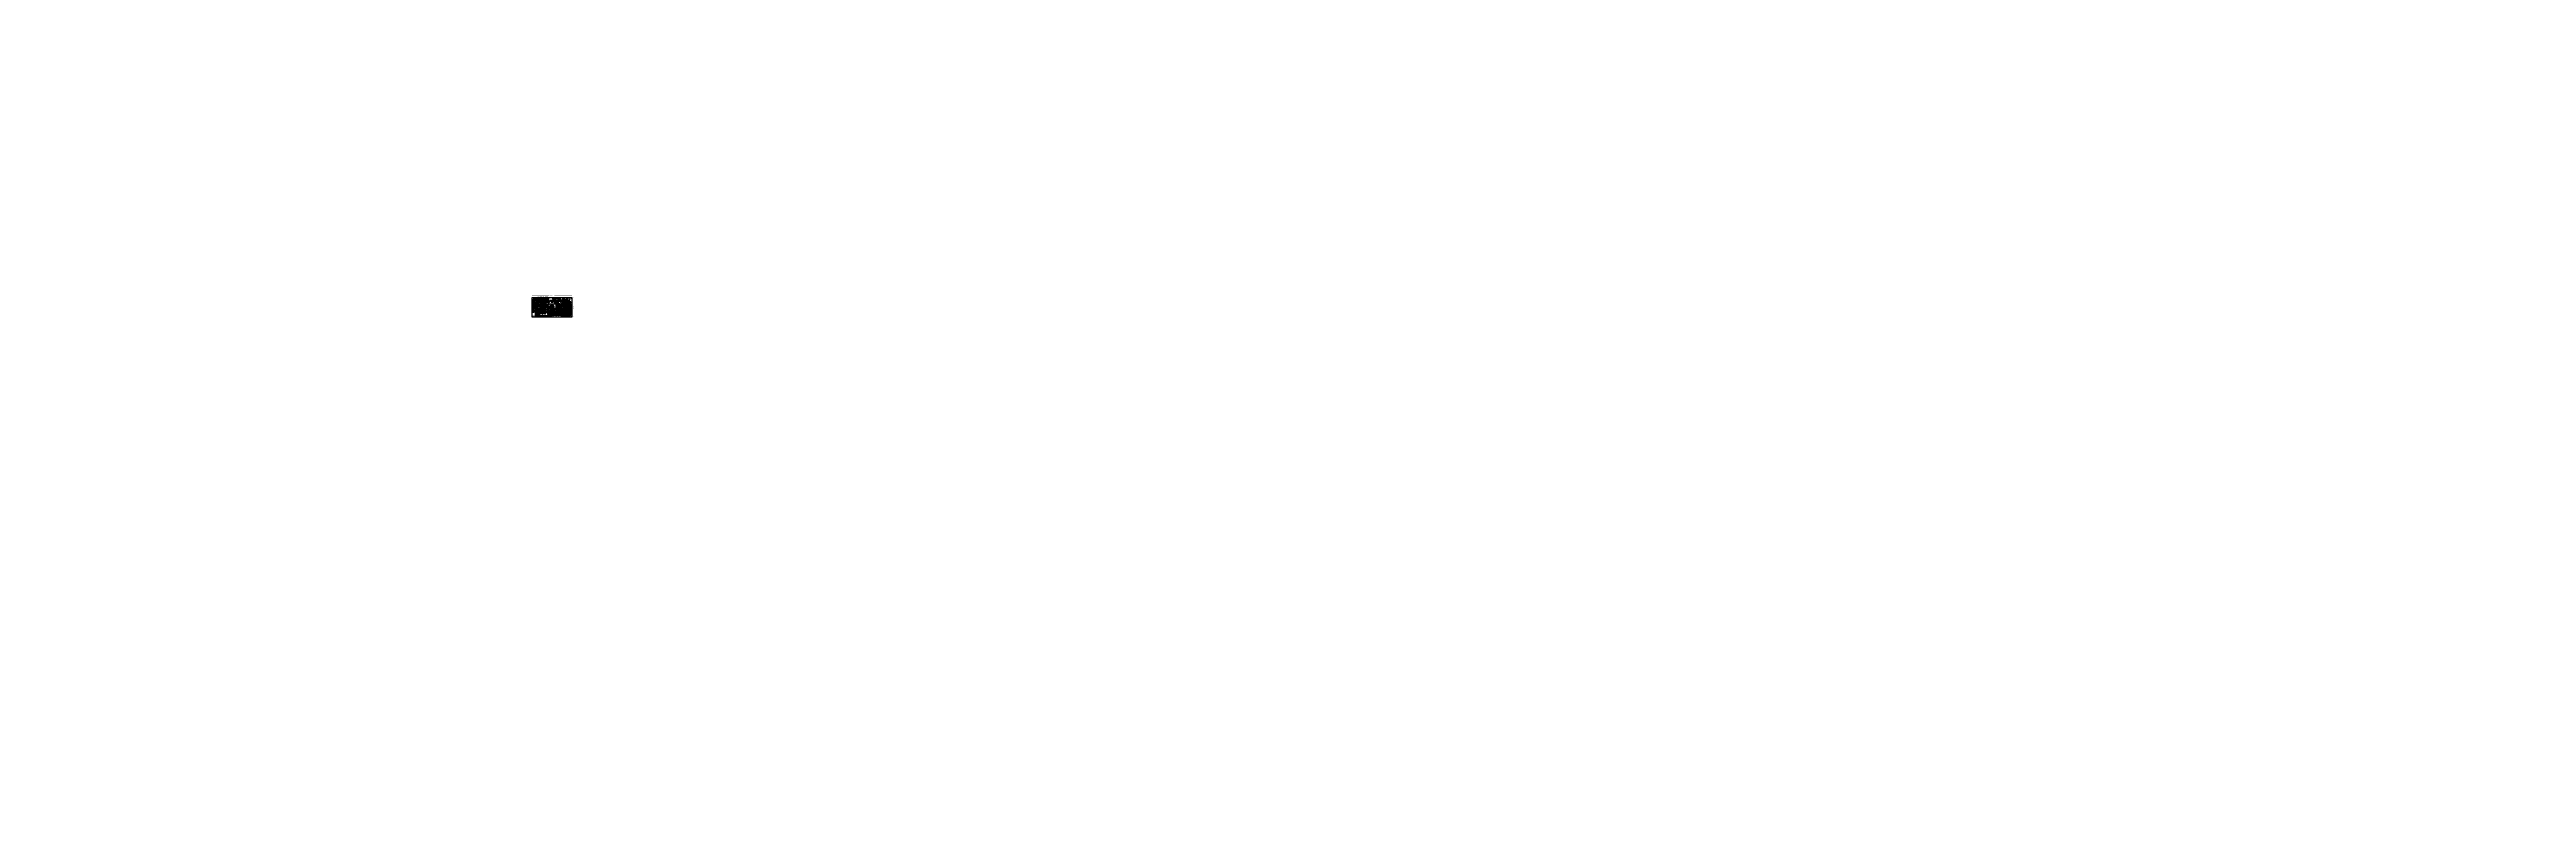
# Model space of a CAD drawing. Header units: millimetres. Extents: x -48 to 200, y -49 to 27.
import ezdxf

# ---------------------------------------------------------------- set-up
doc = ezdxf.new("R2010")
doc.units = ezdxf.units.MM
doc.header["$MEASUREMENT"] = 0
for name, color, linetype in [('BottomLayer', 5, 'Continuous'), ('BottomPaste', 16, 'Continuous'), ('BottomSolder', 6, 'Continuous'), ('Mechanical1', 6, 'Continuous'), ('Mechanical2', 216, 'Continuous'), ('MultiLayer', 9, 'Continuous'), ('PadHoleLayer', 156, 'Continuous'), ('TopLayer', 1, 'Continuous'), ('TopOverlay', 2, 'Continuous'), ('TopPaste', 8, 'Continuous'), ('TopSolder', 216, 'Continuous'), ('ViaHoleLayer', 16, 'Continuous')]:
    doc.layers.add(name, color=color, linetype=linetype)
doc.styles.add('Arial', font='arial.ttf', dxfattribs={"height": 0.2})

# ---------------------------------------------------------------- blocks, each defined once
blk = doc.blocks.new('F_____________1')
at = {"layer": 'BottomLayer'}
h = blk.add_hatch(color=5, dxfattribs=at)
edge = h.paths.add_edge_path()
edge.add_arc((0, 0), 0.0197, 0, 360)
at = {"layer": 'BottomSolder'}
h = blk.add_hatch(color=6, dxfattribs=at)
edge = h.paths.add_edge_path()
edge.add_arc((0, 0), 0.0591, 0, 360)
at = {"layer": 'MultiLayer'}
h = blk.add_hatch(color=9, dxfattribs=at)
edge = h.paths.add_edge_path()
edge.add_arc((0, 0), 0.0197, 0, 360)
at = {"layer": 'PadHoleLayer'}
h = blk.add_hatch(color=156, dxfattribs=at)
edge = h.paths.add_edge_path()
edge.add_arc((0, 0), 0.0197, 0, 360)
at = {"layer": 'TopLayer'}
h = blk.add_hatch(color=1, dxfattribs=at)
edge = h.paths.add_edge_path()
edge.add_arc((0, 0), 0.0197, 0, 360)
at = {"layer": 'TopSolder'}
h = blk.add_hatch(color=216, dxfattribs=at)
edge = h.paths.add_edge_path()
edge.add_arc((0, 0), 0.0591, 0, 360)
blk = doc.blocks.new('F_____________2')
at = {"layer": 'BottomLayer'}
h = blk.add_hatch(color=5, dxfattribs=at)
edge = h.paths.add_edge_path()
edge.add_arc((0, 0), 0.0197, 0, 360)
at = {"layer": 'BottomSolder'}
h = blk.add_hatch(color=6, dxfattribs=at)
edge = h.paths.add_edge_path()
edge.add_arc((0, 0), 0.0591, 0, 360)
at = {"layer": 'MultiLayer'}
h = blk.add_hatch(color=9, dxfattribs=at)
edge = h.paths.add_edge_path()
edge.add_arc((0, 0), 0.0197, 0, 360)
at = {"layer": 'PadHoleLayer'}
h = blk.add_hatch(color=156, dxfattribs=at)
edge = h.paths.add_edge_path()
edge.add_arc((0, 0), 0.0197, 0, 360)
at = {"layer": 'TopLayer'}
h = blk.add_hatch(color=1, dxfattribs=at)
edge = h.paths.add_edge_path()
edge.add_arc((0, 0), 0.0197, 0, 360)
at = {"layer": 'TopSolder'}
h = blk.add_hatch(color=216, dxfattribs=at)
edge = h.paths.add_edge_path()
edge.add_arc((0, 0), 0.0591, 0, 360)
blk = doc.blocks.new('F_____________3')
at = {"layer": 'BottomLayer'}
h = blk.add_hatch(color=5, dxfattribs=at)
edge = h.paths.add_edge_path()
edge.add_arc((0, 0), 0.0197, 0, 360)
at = {"layer": 'BottomSolder'}
h = blk.add_hatch(color=6, dxfattribs=at)
edge = h.paths.add_edge_path()
edge.add_arc((0, 0), 0.0591, 0, 360)
at = {"layer": 'MultiLayer'}
h = blk.add_hatch(color=9, dxfattribs=at)
edge = h.paths.add_edge_path()
edge.add_arc((0, 0), 0.0197, 0, 360)
at = {"layer": 'PadHoleLayer'}
h = blk.add_hatch(color=156, dxfattribs=at)
edge = h.paths.add_edge_path()
edge.add_arc((0, 0), 0.0197, 0, 360)
at = {"layer": 'TopLayer'}
h = blk.add_hatch(color=1, dxfattribs=at)
edge = h.paths.add_edge_path()
edge.add_arc((0, 0), 0.0197, 0, 360)
at = {"layer": 'TopSolder'}
h = blk.add_hatch(color=216, dxfattribs=at)
edge = h.paths.add_edge_path()
edge.add_arc((0, 0), 0.0591, 0, 360)
blk = doc.blocks.new('R___0603_4')
at = {"layer": 'TopLayer'}
for points in [[(-0.015, 0.0175), (-0.015, -0.0175), (-0.045, -0.0175), (-0.045, 0.0175)], [(0.045, 0.0175), (0.045, -0.0175), (0.015, -0.0175), (0.015, 0.0175)]]:
    blk.add_hatch(color=1, dxfattribs=at).paths.add_polyline_path(points)
at = {"layer": 'TopPaste'}
for points in [[(-0.015, 0.0175), (-0.015, -0.0175), (-0.045, -0.0175), (-0.045, 0.0175)], [(0.045, 0.0175), (0.045, -0.0175), (0.015, -0.0175), (0.015, 0.0175)]]:
    blk.add_hatch(color=8, dxfattribs=at).paths.add_polyline_path(points)
at = {"layer": 'TopSolder'}
for points in [[(-0.011, 0.0215), (-0.011, -0.0215), (-0.049, -0.0215), (-0.049, 0.0215)], [(0.049, 0.0215), (0.049, -0.0215), (0.011, -0.0215), (0.011, 0.0215)]]:
    blk.add_hatch(color=216, dxfattribs=at).paths.add_polyline_path(points)
at = {"layer": 'TopOverlay', "const_width": 0.005}
for points in [[(-0.048, 0.021), (-0.048, -0.021)], [(-0.048, 0.021), (0.048, 0.021)], [(0.048, 0.021), (0.048, -0.021)], [(-0.048, -0.021), (0.048, -0.021)]]:
    blk.add_lwpolyline(points, dxfattribs=at)
at = {"layer": 'TopOverlay', "const_width": 0.0025}
for points in [[(-0.04925, 0.021, 1), (-0.04675, 0.021, 1)], [(-0.04925, 0.021, 1), (-0.04675, 0.021, 1)], [(0.04675, 0.021, 1), (0.04925, 0.021, 1)], [(0.04675, 0.021, 1), (0.04925, 0.021, 1)], [(-0.04925, -0.021, 1), (-0.04675, -0.021, 1)], [(-0.04925, -0.021, 1), (-0.04675, -0.021, 1)], [(0.04675, -0.021, 1), (0.04925, -0.021, 1)], [(0.04675, -0.021, 1), (0.04925, -0.021, 1)]]:
    blk.add_lwpolyline(points, format="xyb", close=True, dxfattribs=at)
blk = doc.blocks.new('R___0603_5')
at = {"layer": 'TopLayer'}
for points in [[(-0.015, 0.0175), (-0.015, -0.0175), (-0.045, -0.0175), (-0.045, 0.0175)], [(0.045, 0.0175), (0.045, -0.0175), (0.015, -0.0175), (0.015, 0.0175)]]:
    blk.add_hatch(color=1, dxfattribs=at).paths.add_polyline_path(points)
at = {"layer": 'TopPaste'}
for points in [[(-0.015, 0.0175), (-0.015, -0.0175), (-0.045, -0.0175), (-0.045, 0.0175)], [(0.045, 0.0175), (0.045, -0.0175), (0.015, -0.0175), (0.015, 0.0175)]]:
    blk.add_hatch(color=8, dxfattribs=at).paths.add_polyline_path(points)
at = {"layer": 'TopSolder'}
for points in [[(-0.011, 0.0215), (-0.011, -0.0215), (-0.049, -0.0215), (-0.049, 0.0215)], [(0.049, 0.0215), (0.049, -0.0215), (0.011, -0.0215), (0.011, 0.0215)]]:
    blk.add_hatch(color=216, dxfattribs=at).paths.add_polyline_path(points)
at = {"layer": 'TopOverlay', "const_width": 0.005}
for points in [[(-0.048, -0.021), (-0.048, 0.021)], [(0.048, 0.021), (-0.048, 0.021)], [(0.048, -0.021), (0.048, 0.021)], [(0.048, -0.021), (-0.048, -0.021)]]:
    blk.add_lwpolyline(points, dxfattribs=at)
at = {"layer": 'TopOverlay', "const_width": 0.0025}
for points in [[(-0.04925, 0.021, 1), (-0.04675, 0.021, 1)], [(-0.04925, 0.021, 1), (-0.04675, 0.021, 1)], [(0.04675, 0.021, 1), (0.04925, 0.021, 1)], [(0.04675, 0.021, 1), (0.04925, 0.021, 1)], [(-0.04925, -0.021, 1), (-0.04675, -0.021, 1)], [(-0.04925, -0.021, 1), (-0.04675, -0.021, 1)], [(0.04675, -0.021, 1), (0.04925, -0.021, 1)], [(0.04675, -0.021, 1), (0.04925, -0.021, 1)]]:
    blk.add_lwpolyline(points, format="xyb", close=True, dxfattribs=at)
blk = doc.blocks.new('SOT_723_6')
at = {"layer": 'TopLayer'}
for points in [[(-0.01, 0.03), (0.01, 0.03), (0.01, 0.01), (-0.01, 0.01)], [(-0.03, -0.01), (-0.01, -0.01), (-0.01, -0.03), (-0.03, -0.03)], [(0.01, -0.01), (0.03, -0.01), (0.03, -0.03), (0.01, -0.03)]]:
    blk.add_hatch(color=1, dxfattribs=at).paths.add_polyline_path(points)
at = {"layer": 'TopPaste'}
for points in [[(-0.01, 0.03), (0.01, 0.03), (0.01, 0.01), (-0.01, 0.01)], [(-0.03, -0.01), (-0.01, -0.01), (-0.01, -0.03), (-0.03, -0.03)], [(0.01, -0.01), (0.03, -0.01), (0.03, -0.03), (0.01, -0.03)]]:
    blk.add_hatch(color=8, dxfattribs=at).paths.add_polyline_path(points)
at = {"layer": 'TopSolder'}
for points in [[(-0.01, 0.04), (0.01, 0.04), (0.01, 0.01), (-0.01, 0.01)], [(-0.03, -0.01), (0, -0.01), (0, -0.04), (-0.03, -0.04)], [(0, -0.01), (0.03, -0.01), (0.03, -0.04), (0, -0.04)]]:
    blk.add_hatch(color=216, dxfattribs=at).paths.add_polyline_path(points)
at = {"layer": 'TopOverlay', "const_width": 0.005}
for points in [[(-0.01, 0.03), (-0.03, 0.03)], [(-0.03, -0.01), (-0.03, 0.03)], [(-0.01, 0.03), (-0.03, 0.03)], [(-0.03, -0.01), (-0.03, 0.03)], [(0.03, 0.03), (0.01, 0.03)], [(0.03, -0.01), (0.03, 0.03)], [(-0.03, -0.02), (-0.04, -0.02)], [(-0.04, -0.03), (-0.04, -0.02)], [(-0.04, -0.03), (-0.03, -0.02)], [(0, -0.02), (0, -0.02)]]:
    blk.add_lwpolyline(points, dxfattribs=at)
at = {"layer": 'TopOverlay', "const_width": 0.0025}
for points in [[(-0.03, 0.03, 1), (-0.02, 0.03, 1)], [(-0.03, 0.03, 1), (-0.02, 0.03, 1)], [(-0.03, 0.03, 1), (-0.02, 0.03, 1)], [(-0.03, 0.03, 1), (-0.02, 0.03, 1)], [(-0.02, 0.03, 1), (-0.01, 0.03, 1)], [(-0.02, 0.03, 1), (-0.01, 0.03, 1)], [(0.01, 0.03, 1), (0.02, 0.03, 1)], [(0.02, 0.03, 1), (0.03, 0.03, 1)], [(0.02, 0.03, 1), (0.03, 0.03, 1)], [(-0.04, -0.02, 1), (-0.04, -0.02, 1)], [(-0.04, -0.02, 1), (-0.04, -0.02, 1)], [(-0.04, -0.03, 1), (-0.04, -0.03, 1)], [(-0.04, -0.03, 1), (-0.04, -0.03, 1)], [(-0.03, -0.01, 1), (-0.02, -0.01, 1)], [(-0.03, -0.01, 1), (-0.02, -0.01, 1)], [(-0.03, -0.02, 1), (-0.03, -0.02, 1)], [(-0.03, -0.02, 1), (-0.03, -0.02, 1)], [(0, -0.02, 1), (0, -0.02, 1)], [(0, -0.02, 1), (0, -0.02, 1)], [(0.02, -0.01, 1), (0.03, -0.01, 1)]]:
    blk.add_lwpolyline(points, format="xyb", close=True, dxfattribs=at)
blk = doc.blocks.new('SOT_23_7')
at = {"layer": 'TopLayer'}
for points in [[(-0.02, 0.06), (0.02, 0.06), (0.02, 0.02), (-0.02, 0.02)], [(-0.05, -0.02), (-0.02, -0.02), (-0.02, -0.06), (-0.05, -0.06)], [(0.02, -0.02), (0.05, -0.02), (0.05, -0.06), (0.02, -0.06)]]:
    blk.add_hatch(color=1, dxfattribs=at).paths.add_polyline_path(points)
at = {"layer": 'TopPaste'}
for points in [[(-0.02, 0.06), (0.02, 0.06), (0.02, 0.02), (-0.02, 0.02)], [(-0.05, -0.02), (-0.02, -0.02), (-0.02, -0.06), (-0.05, -0.06)], [(0.02, -0.02), (0.05, -0.02), (0.05, -0.06), (0.02, -0.06)]]:
    blk.add_hatch(color=8, dxfattribs=at).paths.add_polyline_path(points)
at = {"layer": 'TopSolder'}
for points in [[(-0.02, 0.06), (0.02, 0.06), (0.02, 0.02), (-0.02, 0.02)], [(-0.06, -0.02), (-0.02, -0.02), (-0.02, -0.06), (-0.06, -0.06)], [(0.02, -0.02), (0.06, -0.02), (0.06, -0.06), (0.02, -0.06)]]:
    blk.add_hatch(color=216, dxfattribs=at).paths.add_polyline_path(points)
at = {"layer": 'TopOverlay', "const_width": 0.005}
for points in [[(-0.06, 0.03), (-0.02, 0.03)], [(-0.06, -0.02), (-0.06, 0.03)], [(0.02, 0.03), (0.06, 0.03)], [(0.06, -0.02), (0.06, 0.03)], [(-0.07, -0.05), (-0.07, -0.04)], [(-0.07, -0.04), (-0.06, -0.05)], [(-0.07, -0.05), (-0.06, -0.05)], [(-0.01, -0.03), (0.01, -0.03)]]:
    blk.add_lwpolyline(points, dxfattribs=at)
at = {"layer": 'TopOverlay', "const_width": 0.0025}
for points in [[(-0.06, 0.03, 1), (-0.06, 0.03, 1)], [(-0.06, 0.03, 1), (-0.06, 0.03, 1)], [(-0.02, 0.03, 1), (-0.02, 0.03, 1)], [(0.02, 0.03, 1), (0.02, 0.03, 1)], [(0.06, 0.03, 1), (0.06, 0.03, 1)], [(0.06, 0.03, 1), (0.06, 0.03, 1)], [(-0.07, -0.04, 1), (-0.06, -0.04, 1)], [(-0.07, -0.04, 1), (-0.06, -0.04, 1)], [(-0.07, -0.05, 1), (-0.06, -0.05, 1)], [(-0.07, -0.05, 1), (-0.06, -0.05, 1)], [(-0.06, -0.02, 1), (-0.06, -0.02, 1)], [(-0.06, -0.05, 1), (-0.06, -0.05, 1)], [(-0.06, -0.05, 1), (-0.06, -0.05, 1)], [(-0.01, -0.03, 1), (-0.01, -0.03, 1)], [(0.01, -0.03, 1), (0.01, -0.03, 1)], [(0.06, -0.02, 1), (0.06, -0.02, 1)]]:
    blk.add_lwpolyline(points, format="xyb", close=True, dxfattribs=at)
blk = doc.blocks.new('R___0603_B_8')
at = {"layer": 'BottomLayer'}
for points in [[(-0.045, -0.0175), (-0.045, 0.0175), (-0.015, 0.0175), (-0.015, -0.0175)], [(0.015, -0.0175), (0.015, 0.0175), (0.045, 0.0175), (0.045, -0.0175)]]:
    blk.add_hatch(color=5, dxfattribs=at).paths.add_polyline_path(points)
at = {"layer": 'BottomPaste'}
for points in [[(-0.045, -0.0175), (-0.045, 0.0175), (-0.015, 0.0175), (-0.015, -0.0175)], [(0.015, -0.0175), (0.015, 0.0175), (0.045, 0.0175), (0.045, -0.0175)]]:
    blk.add_hatch(color=16, dxfattribs=at).paths.add_polyline_path(points)
at = {"layer": 'BottomSolder'}
for points in [[(-0.049, -0.0215), (-0.049, 0.0215), (-0.011, 0.0215), (-0.011, -0.0215)], [(0.011, -0.0215), (0.011, 0.0215), (0.049, 0.0215), (0.049, -0.0215)]]:
    blk.add_hatch(color=6, dxfattribs=at).paths.add_polyline_path(points)
blk = doc.blocks.new('R___0603_B_9')
at = {"layer": 'BottomLayer'}
for points in [[(-0.045, -0.0175), (-0.045, 0.0175), (-0.015, 0.0175), (-0.015, -0.0175)], [(0.015, -0.0175), (0.015, 0.0175), (0.045, 0.0175), (0.045, -0.0175)]]:
    blk.add_hatch(color=5, dxfattribs=at).paths.add_polyline_path(points)
at = {"layer": 'BottomPaste'}
for points in [[(-0.045, -0.0175), (-0.045, 0.0175), (-0.015, 0.0175), (-0.015, -0.0175)], [(0.015, -0.0175), (0.015, 0.0175), (0.045, 0.0175), (0.045, -0.0175)]]:
    blk.add_hatch(color=16, dxfattribs=at).paths.add_polyline_path(points)
at = {"layer": 'BottomSolder'}
for points in [[(-0.049, -0.0215), (-0.049, 0.0215), (-0.011, 0.0215), (-0.011, -0.0215)], [(0.011, -0.0215), (0.011, 0.0215), (0.049, 0.0215), (0.049, -0.0215)]]:
    blk.add_hatch(color=6, dxfattribs=at).paths.add_polyline_path(points)
blk = doc.blocks.new('R___0603_B_10')
at = {"layer": 'BottomLayer'}
for points in [[(-0.045, -0.0175), (-0.045, 0.0175), (-0.015, 0.0175), (-0.015, -0.0175)], [(0.015, -0.0175), (0.015, 0.0175), (0.045, 0.0175), (0.045, -0.0175)]]:
    blk.add_hatch(color=5, dxfattribs=at).paths.add_polyline_path(points)
at = {"layer": 'BottomPaste'}
for points in [[(-0.045, -0.0175), (-0.045, 0.0175), (-0.015, 0.0175), (-0.015, -0.0175)], [(0.015, -0.0175), (0.015, 0.0175), (0.045, 0.0175), (0.045, -0.0175)]]:
    blk.add_hatch(color=16, dxfattribs=at).paths.add_polyline_path(points)
at = {"layer": 'BottomSolder'}
for points in [[(-0.049, -0.0215), (-0.049, 0.0215), (-0.011, 0.0215), (-0.011, -0.0215)], [(0.011, -0.0215), (0.011, 0.0215), (0.049, 0.0215), (0.049, -0.0215)]]:
    blk.add_hatch(color=6, dxfattribs=at).paths.add_polyline_path(points)
blk = doc.blocks.new('R___0603_B_11')
at = {"layer": 'BottomLayer'}
for points in [[(-0.045, -0.0175), (-0.045, 0.0175), (-0.015, 0.0175), (-0.015, -0.0175)], [(0.015, -0.0175), (0.015, 0.0175), (0.045, 0.0175), (0.045, -0.0175)]]:
    blk.add_hatch(color=5, dxfattribs=at).paths.add_polyline_path(points)
at = {"layer": 'BottomPaste'}
for points in [[(-0.045, -0.0175), (-0.045, 0.0175), (-0.015, 0.0175), (-0.015, -0.0175)], [(0.015, -0.0175), (0.015, 0.0175), (0.045, 0.0175), (0.045, -0.0175)]]:
    blk.add_hatch(color=16, dxfattribs=at).paths.add_polyline_path(points)
at = {"layer": 'BottomSolder'}
for points in [[(-0.049, -0.0215), (-0.049, 0.0215), (-0.011, 0.0215), (-0.011, -0.0215)], [(0.011, -0.0215), (0.011, 0.0215), (0.049, 0.0215), (0.049, -0.0215)]]:
    blk.add_hatch(color=6, dxfattribs=at).paths.add_polyline_path(points)
blk = doc.blocks.new('R___0603_B_12')
at = {"layer": 'BottomLayer'}
for points in [[(-0.045, -0.0175), (-0.045, 0.0175), (-0.015, 0.0175), (-0.015, -0.0175)], [(0.015, -0.0175), (0.015, 0.0175), (0.045, 0.0175), (0.045, -0.0175)]]:
    blk.add_hatch(color=5, dxfattribs=at).paths.add_polyline_path(points)
at = {"layer": 'BottomPaste'}
for points in [[(-0.045, -0.0175), (-0.045, 0.0175), (-0.015, 0.0175), (-0.015, -0.0175)], [(0.015, -0.0175), (0.015, 0.0175), (0.045, 0.0175), (0.045, -0.0175)]]:
    blk.add_hatch(color=16, dxfattribs=at).paths.add_polyline_path(points)
at = {"layer": 'BottomSolder'}
for points in [[(-0.049, -0.0215), (-0.049, 0.0215), (-0.011, 0.0215), (-0.011, -0.0215)], [(0.011, -0.0215), (0.011, 0.0215), (0.049, 0.0215), (0.049, -0.0215)]]:
    blk.add_hatch(color=6, dxfattribs=at).paths.add_polyline_path(points)
blk = doc.blocks.new('R___0603_B_13')
at = {"layer": 'BottomLayer'}
for points in [[(-0.045, -0.0175), (-0.045, 0.0175), (-0.015, 0.0175), (-0.015, -0.0175)], [(0.015, -0.0175), (0.015, 0.0175), (0.045, 0.0175), (0.045, -0.0175)]]:
    blk.add_hatch(color=5, dxfattribs=at).paths.add_polyline_path(points)
at = {"layer": 'BottomPaste'}
for points in [[(-0.045, -0.0175), (-0.045, 0.0175), (-0.015, 0.0175), (-0.015, -0.0175)], [(0.015, -0.0175), (0.015, 0.0175), (0.045, 0.0175), (0.045, -0.0175)]]:
    blk.add_hatch(color=16, dxfattribs=at).paths.add_polyline_path(points)
at = {"layer": 'BottomSolder'}
for points in [[(-0.049, -0.0215), (-0.049, 0.0215), (-0.011, 0.0215), (-0.011, -0.0215)], [(0.011, -0.0215), (0.011, 0.0215), (0.049, 0.0215), (0.049, -0.0215)]]:
    blk.add_hatch(color=6, dxfattribs=at).paths.add_polyline_path(points)
blk = doc.blocks.new('R___0603_B_14')
at = {"layer": 'BottomLayer'}
for points in [[(-0.045, -0.0175), (-0.045, 0.0175), (-0.015, 0.0175), (-0.015, -0.0175)], [(0.015, -0.0175), (0.015, 0.0175), (0.045, 0.0175), (0.045, -0.0175)]]:
    blk.add_hatch(color=5, dxfattribs=at).paths.add_polyline_path(points)
at = {"layer": 'BottomPaste'}
for points in [[(-0.045, -0.0175), (-0.045, 0.0175), (-0.015, 0.0175), (-0.015, -0.0175)], [(0.015, -0.0175), (0.015, 0.0175), (0.045, 0.0175), (0.045, -0.0175)]]:
    blk.add_hatch(color=16, dxfattribs=at).paths.add_polyline_path(points)
at = {"layer": 'BottomSolder'}
for points in [[(-0.049, -0.0215), (-0.049, 0.0215), (-0.011, 0.0215), (-0.011, -0.0215)], [(0.011, -0.0215), (0.011, 0.0215), (0.049, 0.0215), (0.049, -0.0215)]]:
    blk.add_hatch(color=6, dxfattribs=at).paths.add_polyline_path(points)
blk = doc.blocks.new('R___0603_B_15')
at = {"layer": 'BottomLayer'}
for points in [[(-0.045, -0.0175), (-0.045, 0.0175), (-0.015, 0.0175), (-0.015, -0.0175)], [(0.015, -0.0175), (0.015, 0.0175), (0.045, 0.0175), (0.045, -0.0175)]]:
    blk.add_hatch(color=5, dxfattribs=at).paths.add_polyline_path(points)
at = {"layer": 'BottomPaste'}
for points in [[(-0.045, -0.0175), (-0.045, 0.0175), (-0.015, 0.0175), (-0.015, -0.0175)], [(0.015, -0.0175), (0.015, 0.0175), (0.045, 0.0175), (0.045, -0.0175)]]:
    blk.add_hatch(color=16, dxfattribs=at).paths.add_polyline_path(points)
at = {"layer": 'BottomSolder'}
for points in [[(-0.049, -0.0215), (-0.049, 0.0215), (-0.011, 0.0215), (-0.011, -0.0215)], [(0.011, -0.0215), (0.011, 0.0215), (0.049, 0.0215), (0.049, -0.0215)]]:
    blk.add_hatch(color=6, dxfattribs=at).paths.add_polyline_path(points)
blk = doc.blocks.new('R___0603_B_16')
at = {"layer": 'BottomLayer'}
for points in [[(-0.045, -0.0175), (-0.045, 0.0175), (-0.015, 0.0175), (-0.015, -0.0175)], [(0.015, -0.0175), (0.015, 0.0175), (0.045, 0.0175), (0.045, -0.0175)]]:
    blk.add_hatch(color=5, dxfattribs=at).paths.add_polyline_path(points)
at = {"layer": 'BottomPaste'}
for points in [[(-0.045, -0.0175), (-0.045, 0.0175), (-0.015, 0.0175), (-0.015, -0.0175)], [(0.015, -0.0175), (0.015, 0.0175), (0.045, 0.0175), (0.045, -0.0175)]]:
    blk.add_hatch(color=16, dxfattribs=at).paths.add_polyline_path(points)
at = {"layer": 'BottomSolder'}
for points in [[(-0.049, -0.0215), (-0.049, 0.0215), (-0.011, 0.0215), (-0.011, -0.0215)], [(0.011, -0.0215), (0.011, 0.0215), (0.049, 0.0215), (0.049, -0.0215)]]:
    blk.add_hatch(color=6, dxfattribs=at).paths.add_polyline_path(points)
blk = doc.blocks.new('R___0603_B_17')
at = {"layer": 'BottomLayer'}
for points in [[(-0.045, -0.0175), (-0.045, 0.0175), (-0.015, 0.0175), (-0.015, -0.0175)], [(0.015, -0.0175), (0.015, 0.0175), (0.045, 0.0175), (0.045, -0.0175)]]:
    blk.add_hatch(color=5, dxfattribs=at).paths.add_polyline_path(points)
at = {"layer": 'BottomPaste'}
for points in [[(-0.045, -0.0175), (-0.045, 0.0175), (-0.015, 0.0175), (-0.015, -0.0175)], [(0.015, -0.0175), (0.015, 0.0175), (0.045, 0.0175), (0.045, -0.0175)]]:
    blk.add_hatch(color=16, dxfattribs=at).paths.add_polyline_path(points)
at = {"layer": 'BottomSolder'}
for points in [[(-0.049, -0.0215), (-0.049, 0.0215), (-0.011, 0.0215), (-0.011, -0.0215)], [(0.011, -0.0215), (0.011, 0.0215), (0.049, 0.0215), (0.049, -0.0215)]]:
    blk.add_hatch(color=6, dxfattribs=at).paths.add_polyline_path(points)
blk = doc.blocks.new('HDR_1_9_F______R_A_B_18')
at = {"layer": 'BottomLayer'}
blk.add_hatch(color=5, dxfattribs=at).paths.add_polyline_path([(-0.03, 0.03), (0.03, 0.03), (0.03, -0.03), (-0.03, -0.03)])
h = blk.add_hatch(color=5, dxfattribs=at)
edge = h.paths.add_edge_path()
edge.add_arc((0.1, 0), 0.0295, 0, 360)
h = blk.add_hatch(color=5, dxfattribs=at)
edge = h.paths.add_edge_path()
edge.add_arc((0.2, 0), 0.0295, 0, 360)
h = blk.add_hatch(color=5, dxfattribs=at)
edge = h.paths.add_edge_path()
edge.add_arc((0.3, 0), 0.0295, 0, 360)
h = blk.add_hatch(color=5, dxfattribs=at)
edge = h.paths.add_edge_path()
edge.add_arc((0.4, 0), 0.0295, 0, 360)
h = blk.add_hatch(color=5, dxfattribs=at)
edge = h.paths.add_edge_path()
edge.add_arc((0.5, 0), 0.0295, 0, 360)
h = blk.add_hatch(color=5, dxfattribs=at)
edge = h.paths.add_edge_path()
edge.add_arc((0.6, 0), 0.0295, 0, 360)
h = blk.add_hatch(color=5, dxfattribs=at)
edge = h.paths.add_edge_path()
edge.add_arc((0.7, 0), 0.0295, 0, 360)
h = blk.add_hatch(color=5, dxfattribs=at)
edge = h.paths.add_edge_path()
edge.add_arc((0.8, 0), 0.0295, 0, 360)
at = {"layer": 'BottomSolder'}
blk.add_hatch(color=6, dxfattribs=at).paths.add_polyline_path([(-0.03, 0.03), (0.03, 0.03), (0.03, -0.03), (-0.03, -0.03)])
h = blk.add_hatch(color=6, dxfattribs=at)
edge = h.paths.add_edge_path()
edge.add_arc((0.1, 0), 0.0335, 0, 360)
h = blk.add_hatch(color=6, dxfattribs=at)
edge = h.paths.add_edge_path()
edge.add_arc((0.2, 0), 0.0335, 0, 360)
h = blk.add_hatch(color=6, dxfattribs=at)
edge = h.paths.add_edge_path()
edge.add_arc((0.3, 0), 0.0335, 0, 360)
h = blk.add_hatch(color=6, dxfattribs=at)
edge = h.paths.add_edge_path()
edge.add_arc((0.4, 0), 0.0335, 0, 360)
h = blk.add_hatch(color=6, dxfattribs=at)
edge = h.paths.add_edge_path()
edge.add_arc((0.5, 0), 0.0335, 0, 360)
h = blk.add_hatch(color=6, dxfattribs=at)
edge = h.paths.add_edge_path()
edge.add_arc((0.6, 0), 0.0335, 0, 360)
h = blk.add_hatch(color=6, dxfattribs=at)
edge = h.paths.add_edge_path()
edge.add_arc((0.7, 0), 0.0335, 0, 360)
h = blk.add_hatch(color=6, dxfattribs=at)
edge = h.paths.add_edge_path()
edge.add_arc((0.8, 0), 0.0335, 0, 360)
at = {"layer": 'MultiLayer'}
blk.add_hatch(color=9, dxfattribs=at).paths.add_polyline_path([(-0.03, 0.03), (0.03, 0.03), (0.03, -0.03), (-0.03, -0.03)])
h = blk.add_hatch(color=9, dxfattribs=at)
edge = h.paths.add_edge_path()
edge.add_arc((0.1, 0), 0.0295, 0, 360)
h = blk.add_hatch(color=9, dxfattribs=at)
edge = h.paths.add_edge_path()
edge.add_arc((0.2, 0), 0.0295, 0, 360)
h = blk.add_hatch(color=9, dxfattribs=at)
edge = h.paths.add_edge_path()
edge.add_arc((0.3, 0), 0.0295, 0, 360)
h = blk.add_hatch(color=9, dxfattribs=at)
edge = h.paths.add_edge_path()
edge.add_arc((0.4, 0), 0.0295, 0, 360)
h = blk.add_hatch(color=9, dxfattribs=at)
edge = h.paths.add_edge_path()
edge.add_arc((0.5, 0), 0.0295, 0, 360)
h = blk.add_hatch(color=9, dxfattribs=at)
edge = h.paths.add_edge_path()
edge.add_arc((0.6, 0), 0.0295, 0, 360)
h = blk.add_hatch(color=9, dxfattribs=at)
edge = h.paths.add_edge_path()
edge.add_arc((0.7, 0), 0.0295, 0, 360)
h = blk.add_hatch(color=9, dxfattribs=at)
edge = h.paths.add_edge_path()
edge.add_arc((0.8, 0), 0.0295, 0, 360)
at = {"layer": 'PadHoleLayer'}
h = blk.add_hatch(color=156, dxfattribs=at)
edge = h.paths.add_edge_path()
edge.add_arc((0, 0), 0.0177, 0, 360)
h = blk.add_hatch(color=156, dxfattribs=at)
edge = h.paths.add_edge_path()
edge.add_arc((0.1, 0), 0.0177, 0, 360)
h = blk.add_hatch(color=156, dxfattribs=at)
edge = h.paths.add_edge_path()
edge.add_arc((0.2, 0), 0.0177, 0, 360)
h = blk.add_hatch(color=156, dxfattribs=at)
edge = h.paths.add_edge_path()
edge.add_arc((0.3, 0), 0.0177, 0, 360)
h = blk.add_hatch(color=156, dxfattribs=at)
edge = h.paths.add_edge_path()
edge.add_arc((0.4, 0), 0.0177, 0, 360)
h = blk.add_hatch(color=156, dxfattribs=at)
edge = h.paths.add_edge_path()
edge.add_arc((0.5, 0), 0.0177, 0, 360)
h = blk.add_hatch(color=156, dxfattribs=at)
edge = h.paths.add_edge_path()
edge.add_arc((0.6, 0), 0.0177, 0, 360)
h = blk.add_hatch(color=156, dxfattribs=at)
edge = h.paths.add_edge_path()
edge.add_arc((0.7, 0), 0.0177, 0, 360)
h = blk.add_hatch(color=156, dxfattribs=at)
edge = h.paths.add_edge_path()
edge.add_arc((0.8, 0), 0.0177, 0, 360)
at = {"layer": 'TopLayer'}
blk.add_hatch(color=1, dxfattribs=at).paths.add_polyline_path([(-0.03, 0.03), (0.03, 0.03), (0.03, -0.03), (-0.03, -0.03)])
h = blk.add_hatch(color=1, dxfattribs=at)
edge = h.paths.add_edge_path()
edge.add_arc((0.1, 0), 0.0295, 0, 360)
h = blk.add_hatch(color=1, dxfattribs=at)
edge = h.paths.add_edge_path()
edge.add_arc((0.2, 0), 0.0295, 0, 360)
h = blk.add_hatch(color=1, dxfattribs=at)
edge = h.paths.add_edge_path()
edge.add_arc((0.3, 0), 0.0295, 0, 360)
h = blk.add_hatch(color=1, dxfattribs=at)
edge = h.paths.add_edge_path()
edge.add_arc((0.4, 0), 0.0295, 0, 360)
h = blk.add_hatch(color=1, dxfattribs=at)
edge = h.paths.add_edge_path()
edge.add_arc((0.5, 0), 0.0295, 0, 360)
h = blk.add_hatch(color=1, dxfattribs=at)
edge = h.paths.add_edge_path()
edge.add_arc((0.6, 0), 0.0295, 0, 360)
h = blk.add_hatch(color=1, dxfattribs=at)
edge = h.paths.add_edge_path()
edge.add_arc((0.7, 0), 0.0295, 0, 360)
h = blk.add_hatch(color=1, dxfattribs=at)
edge = h.paths.add_edge_path()
edge.add_arc((0.8, 0), 0.0295, 0, 360)
at = {"layer": 'TopSolder'}
blk.add_hatch(color=216, dxfattribs=at).paths.add_polyline_path([(-0.03, 0.03), (0.03, 0.03), (0.03, -0.03), (-0.03, -0.03)])
h = blk.add_hatch(color=216, dxfattribs=at)
edge = h.paths.add_edge_path()
edge.add_arc((0.1, 0), 0.0335, 0, 360)
h = blk.add_hatch(color=216, dxfattribs=at)
edge = h.paths.add_edge_path()
edge.add_arc((0.2, 0), 0.0335, 0, 360)
h = blk.add_hatch(color=216, dxfattribs=at)
edge = h.paths.add_edge_path()
edge.add_arc((0.3, 0), 0.0335, 0, 360)
h = blk.add_hatch(color=216, dxfattribs=at)
edge = h.paths.add_edge_path()
edge.add_arc((0.4, 0), 0.0335, 0, 360)
h = blk.add_hatch(color=216, dxfattribs=at)
edge = h.paths.add_edge_path()
edge.add_arc((0.5, 0), 0.0335, 0, 360)
h = blk.add_hatch(color=216, dxfattribs=at)
edge = h.paths.add_edge_path()
edge.add_arc((0.6, 0), 0.0335, 0, 360)
h = blk.add_hatch(color=216, dxfattribs=at)
edge = h.paths.add_edge_path()
edge.add_arc((0.7, 0), 0.0335, 0, 360)
h = blk.add_hatch(color=216, dxfattribs=at)
edge = h.paths.add_edge_path()
edge.add_arc((0.8, 0), 0.0335, 0, 360)
blk = doc.blocks.new('RV4NAYSD503A_B_19')
at = {"layer": 'BottomLayer'}
h = blk.add_hatch(color=5, dxfattribs=at)
edge = h.paths.add_edge_path()
edge.add_arc((-0.2, 0.68), 0.0413, 270, 360)
edge.add_line((-0.16, 0.68), (-0.16, 0.88))
edge.add_arc((-0.2, 0.88), 0.0413, 0, 90)
edge.add_line((-0.2, 0.92), (-0.28, 0.92))
edge.add_arc((-0.28, 0.88), 0.0413, 90, 180)
edge.add_line((-0.32, 0.88), (-0.32, 0.68))
edge.add_arc((-0.28, 0.68), 0.0413, 180, 270)
edge.add_line((-0.28, 0.64), (-0.2, 0.64))
h = blk.add_hatch(color=5, dxfattribs=at)
edge = h.paths.add_edge_path()
edge.add_arc((0.04, 0.7), 0.0413, 270, 360)
edge.add_line((0.08, 0.7), (0.08, 0.9))
edge.add_arc((0.04, 0.9), 0.0413, 0, 90)
edge.add_line((0.04, 0.94), (-0.04, 0.94))
edge.add_arc((-0.04, 0.9), 0.0413, 90, 180)
edge.add_line((-0.08, 0.9), (-0.08, 0.7))
edge.add_arc((-0.04, 0.7), 0.0413, 180, 270)
edge.add_line((-0.04, 0.66), (0.04, 0.66))
h = blk.add_hatch(color=5, dxfattribs=at)
edge = h.paths.add_edge_path()
edge.add_arc((0.29, 0.68), 0.0413, 270, 360)
edge.add_line((0.33, 0.68), (0.33, 0.88))
edge.add_arc((0.29, 0.88), 0.0413, 0, 90)
edge.add_line((0.29, 0.92), (0.2, 0.92))
edge.add_arc((0.2, 0.88), 0.0413, 90, 180)
edge.add_line((0.16, 0.88), (0.16, 0.68))
edge.add_arc((0.2, 0.68), 0.0413, 180, 270)
edge.add_line((0.2, 0.64), (0.29, 0.64))
at = {"layer": 'BottomPaste'}
h = blk.add_hatch(color=16, dxfattribs=at)
edge = h.paths.add_edge_path()
edge.add_arc((-0.2, 0.68), 0.0413, 270, 360)
edge.add_line((-0.16, 0.68), (-0.16, 0.88))
edge.add_arc((-0.2, 0.88), 0.0413, 0, 90)
edge.add_line((-0.2, 0.92), (-0.28, 0.92))
edge.add_arc((-0.28, 0.88), 0.0413, 90, 180)
edge.add_line((-0.32, 0.88), (-0.32, 0.68))
edge.add_arc((-0.28, 0.68), 0.0413, 180, 270)
edge.add_line((-0.28, 0.64), (-0.2, 0.64))
h = blk.add_hatch(color=16, dxfattribs=at)
edge = h.paths.add_edge_path()
edge.add_arc((0.04, 0.7), 0.0413, 270, 360)
edge.add_line((0.08, 0.7), (0.08, 0.9))
edge.add_arc((0.04, 0.9), 0.0413, 0, 90)
edge.add_line((0.04, 0.94), (-0.04, 0.94))
edge.add_arc((-0.04, 0.9), 0.0413, 90, 180)
edge.add_line((-0.08, 0.9), (-0.08, 0.7))
edge.add_arc((-0.04, 0.7), 0.0413, 180, 270)
edge.add_line((-0.04, 0.66), (0.04, 0.66))
h = blk.add_hatch(color=16, dxfattribs=at)
edge = h.paths.add_edge_path()
edge.add_arc((0.29, 0.68), 0.0413, 270, 360)
edge.add_line((0.33, 0.68), (0.33, 0.88))
edge.add_arc((0.29, 0.88), 0.0413, 0, 90)
edge.add_line((0.29, 0.92), (0.2, 0.92))
edge.add_arc((0.2, 0.88), 0.0413, 90, 180)
edge.add_line((0.16, 0.88), (0.16, 0.68))
edge.add_arc((0.2, 0.68), 0.0413, 180, 270)
edge.add_line((0.2, 0.64), (0.29, 0.64))
at = {"layer": 'BottomSolder'}
h = blk.add_hatch(color=6, dxfattribs=at)
edge = h.paths.add_edge_path()
edge.add_arc((-0.2, 0.68), 0.0453, 270, 360)
edge.add_line((-0.16, 0.68), (-0.16, 0.88))
edge.add_arc((-0.2, 0.88), 0.0453, 0, 90)
edge.add_line((-0.2, 0.92), (-0.28, 0.92))
edge.add_arc((-0.28, 0.88), 0.0453, 90, 180)
edge.add_line((-0.33, 0.88), (-0.33, 0.68))
edge.add_arc((-0.28, 0.68), 0.0453, 180, 270)
edge.add_line((-0.28, 0.64), (-0.2, 0.64))
h = blk.add_hatch(color=6, dxfattribs=at)
edge = h.paths.add_edge_path()
edge.add_arc((0.04, 0.7), 0.0453, 270, 360)
edge.add_line((0.09, 0.7), (0.09, 0.9))
edge.add_arc((0.04, 0.9), 0.0453, 0, 90)
edge.add_line((0.04, 0.94), (-0.04, 0.94))
edge.add_arc((-0.04, 0.9), 0.0453, 90, 180)
edge.add_line((-0.08, 0.9), (-0.08, 0.7))
edge.add_arc((-0.04, 0.7), 0.0453, 180, 270)
edge.add_line((-0.04, 0.66), (0.04, 0.66))
h = blk.add_hatch(color=6, dxfattribs=at)
edge = h.paths.add_edge_path()
edge.add_arc((0.29, 0.68), 0.0453, 270, 360)
edge.add_line((0.33, 0.68), (0.33, 0.88))
edge.add_arc((0.29, 0.88), 0.0453, 0, 90)
edge.add_line((0.29, 0.92), (0.2, 0.92))
edge.add_arc((0.2, 0.88), 0.0453, 90, 180)
edge.add_line((0.16, 0.88), (0.16, 0.68))
edge.add_arc((0.2, 0.68), 0.0453, 180, 270)
edge.add_line((0.2, 0.64), (0.29, 0.64))
h = blk.add_hatch(color=6, dxfattribs=at)
edge = h.paths.add_edge_path()
edge.add_arc((0.53, 0), 0.004, 0, 360)
at = {"layer": 'PadHoleLayer'}
blk.add_hatch(color=156, dxfattribs=at).paths.add_polyline_path([(0.56, 0.07), (0.56, -0.06), (0.51, -0.06), (0.51, 0.07)])
at = {"layer": 'TopSolder'}
h = blk.add_hatch(color=216, dxfattribs=at)
edge = h.paths.add_edge_path()
edge.add_arc((0.53, 0), 0.004, 0, 360)
at = {"layer": 'Mechanical1', "const_width": 0.0005}
for points in [[(-9.83, 50.39, -0.000031), (-9.84, 50.4)], [(-9.8, 50.33, -0.000042), (-9.8, 50.32)], [(25.84, -141.89, -0.00019), (25.84, -142)], [(-49.85, -198.06, -0.000021), (-49.86, -198.05)], [(-49.85, -198.06, -0.000021), (-49.85, -198.06)]]:
    blk.add_lwpolyline(points, format="xyb", dxfattribs=at)
at = {"layer": 'Mechanical1', "const_width": 0.00025}
for points in [[(-9.84, 50.4, 1), (-9.84, 50.4, 1)], [(-9.83, 50.39, 1), (-9.83, 50.39, 1)], [(-9.8, 50.33, 1), (-9.8, 50.33, 1)], [(-9.8, 50.32, 1), (-9.8, 50.32, 1)], [(25.84, -141.89, 1), (25.84, -141.89, 1)], [(25.84, -142, 1), (25.84, -142, 1)], [(-49.86, -198.05, 1), (-49.86, -198.05, 1)], [(-49.86, -198.06, 1), (-49.85, -198.06, 1)], [(-49.85, -198.06, 1), (-49.85, -198.06, 1)], [(-49.85, -198.06, 1), (-49.85, -198.06, 1)]]:
    blk.add_lwpolyline(points, format="xyb", close=True, dxfattribs=at)
blk = doc.blocks.new('ACDC56_41SURKWA_F01_20')
at = {"layer": 'TopLayer'}
for points in [[(-0.31, 0.42), (-0.44, 0.42), (-0.44, 0.48), (-0.31, 0.48)], [(-0.31, 0.32), (-0.44, 0.32), (-0.44, 0.38), (-0.31, 0.38)], [(-0.31, 0.22), (-0.44, 0.22), (-0.44, 0.28), (-0.31, 0.28)], [(-0.31, 0.12), (-0.44, 0.12), (-0.44, 0.18), (-0.31, 0.18)], [(-0.31, 0.02), (-0.44, 0.02), (-0.44, 0.08), (-0.31, 0.08)], [(0.44, 0.42), (0.31, 0.42), (0.31, 0.48), (0.44, 0.48)], [(0.44, 0.32), (0.31, 0.32), (0.31, 0.38), (0.44, 0.38)], [(0.44, 0.22), (0.31, 0.22), (0.31, 0.28), (0.44, 0.28)], [(0.44, 0.12), (0.31, 0.12), (0.31, 0.18), (0.44, 0.18)], [(0.44, 0.02), (0.31, 0.02), (0.31, 0.08), (0.44, 0.08)], [(-0.31, -0.08), (-0.44, -0.08), (-0.44, -0.02), (-0.31, -0.02)], [(-0.31, -0.18), (-0.44, -0.18), (-0.44, -0.12), (-0.31, -0.12)], [(-0.31, -0.28), (-0.44, -0.28), (-0.44, -0.22), (-0.31, -0.22)], [(-0.31, -0.38), (-0.44, -0.38), (-0.44, -0.32), (-0.31, -0.32)], [(-0.31, -0.48), (-0.44, -0.48), (-0.44, -0.42), (-0.31, -0.42)], [(0.44, -0.08), (0.31, -0.08), (0.31, -0.02), (0.44, -0.02)], [(0.44, -0.18), (0.31, -0.18), (0.31, -0.12), (0.44, -0.12)], [(0.44, -0.28), (0.31, -0.28), (0.31, -0.22), (0.44, -0.22)], [(0.44, -0.38), (0.31, -0.38), (0.31, -0.32), (0.44, -0.32)], [(0.44, -0.48), (0.31, -0.48), (0.31, -0.42), (0.44, -0.42)]]:
    blk.add_hatch(color=1, dxfattribs=at).paths.add_polyline_path(points)
at = {"layer": 'TopPaste'}
for points in [[(-0.31, 0.42), (-0.44, 0.42), (-0.44, 0.48), (-0.31, 0.48)], [(-0.31, 0.32), (-0.44, 0.32), (-0.44, 0.38), (-0.31, 0.38)], [(-0.31, 0.22), (-0.44, 0.22), (-0.44, 0.28), (-0.31, 0.28)], [(-0.31, 0.12), (-0.44, 0.12), (-0.44, 0.18), (-0.31, 0.18)], [(-0.31, 0.02), (-0.44, 0.02), (-0.44, 0.08), (-0.31, 0.08)], [(0.44, 0.42), (0.31, 0.42), (0.31, 0.48), (0.44, 0.48)], [(0.44, 0.32), (0.31, 0.32), (0.31, 0.38), (0.44, 0.38)], [(0.44, 0.22), (0.31, 0.22), (0.31, 0.28), (0.44, 0.28)], [(0.44, 0.12), (0.31, 0.12), (0.31, 0.18), (0.44, 0.18)], [(0.44, 0.02), (0.31, 0.02), (0.31, 0.08), (0.44, 0.08)], [(-0.31, -0.08), (-0.44, -0.08), (-0.44, -0.02), (-0.31, -0.02)], [(-0.31, -0.18), (-0.44, -0.18), (-0.44, -0.12), (-0.31, -0.12)], [(-0.31, -0.28), (-0.44, -0.28), (-0.44, -0.22), (-0.31, -0.22)], [(-0.31, -0.38), (-0.44, -0.38), (-0.44, -0.32), (-0.31, -0.32)], [(-0.31, -0.48), (-0.44, -0.48), (-0.44, -0.42), (-0.31, -0.42)], [(0.44, -0.08), (0.31, -0.08), (0.31, -0.02), (0.44, -0.02)], [(0.44, -0.18), (0.31, -0.18), (0.31, -0.12), (0.44, -0.12)], [(0.44, -0.28), (0.31, -0.28), (0.31, -0.22), (0.44, -0.22)], [(0.44, -0.38), (0.31, -0.38), (0.31, -0.32), (0.44, -0.32)], [(0.44, -0.48), (0.31, -0.48), (0.31, -0.42), (0.44, -0.42)]]:
    blk.add_hatch(color=8, dxfattribs=at).paths.add_polyline_path(points)
at = {"layer": 'TopSolder'}
for points in [[(-0.3, 0.41), (-0.44, 0.41), (-0.44, 0.49), (-0.3, 0.49)], [(-0.3, 0.31), (-0.44, 0.31), (-0.44, 0.39), (-0.3, 0.39)], [(-0.3, 0.21), (-0.44, 0.21), (-0.44, 0.29), (-0.3, 0.29)], [(-0.3, 0.11), (-0.44, 0.11), (-0.44, 0.19), (-0.3, 0.19)], [(-0.3, 0.01), (-0.44, 0.01), (-0.44, 0.09), (-0.3, 0.09)], [(0.44, 0.41), (0.3, 0.41), (0.3, 0.49), (0.44, 0.49)], [(0.44, 0.31), (0.3, 0.31), (0.3, 0.39), (0.44, 0.39)], [(0.44, 0.21), (0.3, 0.21), (0.3, 0.29), (0.44, 0.29)], [(0.44, 0.11), (0.3, 0.11), (0.3, 0.19), (0.44, 0.19)], [(0.44, 0.01), (0.3, 0.01), (0.3, 0.09), (0.44, 0.09)], [(-0.3, -0.09), (-0.44, -0.09), (-0.44, -0.01), (-0.3, -0.01)], [(-0.3, -0.19), (-0.44, -0.19), (-0.44, -0.11), (-0.3, -0.11)], [(-0.3, -0.29), (-0.44, -0.29), (-0.44, -0.21), (-0.3, -0.21)], [(-0.3, -0.39), (-0.44, -0.39), (-0.44, -0.31), (-0.3, -0.31)], [(-0.3, -0.49), (-0.44, -0.49), (-0.44, -0.41), (-0.3, -0.41)], [(0.44, -0.09), (0.3, -0.09), (0.3, -0.01), (0.44, -0.01)], [(0.44, -0.19), (0.3, -0.19), (0.3, -0.11), (0.44, -0.11)], [(0.44, -0.29), (0.3, -0.29), (0.3, -0.21), (0.44, -0.21)], [(0.44, -0.39), (0.3, -0.39), (0.3, -0.31), (0.44, -0.31)], [(0.44, -0.49), (0.3, -0.49), (0.3, -0.41), (0.44, -0.41)]]:
    blk.add_hatch(color=216, dxfattribs=at).paths.add_polyline_path(points)
at = {"layer": 'TopOverlay'}
for points, const_width in [([(-0.45, 0.45), (-0.45, 0.46)], 0.00787), ([(-0.45, 0.46), (-0.45, 0.45)], 0.00787), ([(-0.45, 0.45), (-0.45, 0.45)], 0.00787), ([(0.3, 0.5), (-0.3, 0.5)], 0.005), ([(0.3, -0.5), (-0.3, -0.5)], 0.005)]:
    blk.add_lwpolyline(points, dxfattribs=dict(at, const_width=const_width))
for points, const_width in [([(-0.46, 0.46, 1), (-0.45, 0.46, 1)], 0.00394), ([(-0.46, 0.46, 1), (-0.45, 0.46, 1)], 0.00394), ([(-0.46, 0.45, 1), (-0.45, 0.45, 1)], 0.00394), ([(-0.46, 0.45, 1), (-0.45, 0.45, 1)], 0.00394), ([(-0.45, 0.45, 1), (-0.45, 0.45, 1)], 0.00394), ([(-0.45, 0.45, 1), (-0.45, 0.45, 1)], 0.00394), ([(-0.3, 0.5, 1), (-0.3, 0.5, 1)], 0.0025), ([(0.3, 0.5, 1), (0.3, 0.5, 1)], 0.0025), ([(-0.3, -0.5, 1), (-0.3, -0.5, 1)], 0.0025), ([(0.3, -0.5, 1), (0.3, -0.5, 1)], 0.0025)]:
    blk.add_lwpolyline(points, format="xyb", close=True, dxfattribs=dict(at, const_width=const_width))
blk.add_text('1', height=0.0394, dxfattribs=at).set_placement((-0.29, 0.43))
blk = doc.blocks.new('20_VFQFN_E_______P___B_21')
at = {"layer": 'BottomLayer'}
for points in [[(-0.08, 0.07), (-0.05, 0.07), (-0.05, 0.06), (-0.08, 0.06)], [(-0.08, 0.05), (-0.05, 0.05), (-0.05, 0.04), (-0.08, 0.04)], [(-0.08, 0.03), (-0.05, 0.03), (-0.05, 0.02), (-0.08, 0.02)], [(-0.08, 0.01), (-0.05, 0.01), (-0.05, 0.01), (-0.08, 0.01)], [(-0.04, 0.06), (0.04, 0.06), (0.04, -0.06), (-0.04, -0.06)], [(-0.03, 0.1), (-0.02, 0.1), (-0.02, 0.07), (-0.03, 0.07)], [(0.02, 0.1), (0.03, 0.1), (0.03, 0.07), (0.02, 0.07)], [(0.05, 0.07), (0.08, 0.07), (0.08, 0.06), (0.05, 0.06)], [(0.05, 0.05), (0.08, 0.05), (0.08, 0.04), (0.05, 0.04)], [(0.05, 0.03), (0.08, 0.03), (0.08, 0.02), (0.05, 0.02)], [(0.05, 0.01), (0.08, 0.01), (0.08, 0.01), (0.05, 0.01)], [(-0.08, -0.01), (-0.05, -0.01), (-0.05, -0.01), (-0.08, -0.01)], [(-0.08, -0.02), (-0.05, -0.02), (-0.05, -0.03), (-0.08, -0.03)], [(-0.08, -0.04), (-0.05, -0.04), (-0.05, -0.05), (-0.08, -0.05)], [(-0.08, -0.06), (-0.05, -0.06), (-0.05, -0.07), (-0.08, -0.07)], [(-0.03, -0.07), (-0.02, -0.07), (-0.02, -0.1), (-0.03, -0.1)], [(0.02, -0.07), (0.03, -0.07), (0.03, -0.1), (0.02, -0.1)], [(0.05, -0.01), (0.08, -0.01), (0.08, -0.01), (0.05, -0.01)], [(0.05, -0.02), (0.08, -0.02), (0.08, -0.03), (0.05, -0.03)], [(0.05, -0.04), (0.08, -0.04), (0.08, -0.05), (0.05, -0.05)], [(0.05, -0.06), (0.08, -0.06), (0.08, -0.07), (0.05, -0.07)]]:
    blk.add_hatch(color=5, dxfattribs=at).paths.add_polyline_path(points)
h = blk.add_hatch(color=5, dxfattribs=at)
edge = h.paths.add_edge_path()
edge.add_arc((-0.03, 0), 0.00591, 0, 360)
h = blk.add_hatch(color=5, dxfattribs=at)
edge = h.paths.add_edge_path()
edge.add_arc((0, 0.05), 0.00591, 0, 360)
h = blk.add_hatch(color=5, dxfattribs=at)
edge = h.paths.add_edge_path()
edge.add_arc((0.03, 0), 0.00591, 0, 360)
h = blk.add_hatch(color=5, dxfattribs=at)
edge = h.paths.add_edge_path()
edge.add_arc((0, -0.05), 0.00591, 0, 360)
at = {"layer": 'BottomPaste'}
for points in [[(-0.08, 0.07), (-0.05, 0.07), (-0.05, 0.06), (-0.08, 0.06)], [(-0.08, 0.05), (-0.05, 0.05), (-0.05, 0.04), (-0.08, 0.04)], [(-0.08, 0.03), (-0.05, 0.03), (-0.05, 0.02), (-0.08, 0.02)], [(-0.08, 0.01), (-0.05, 0.01), (-0.05, 0.01), (-0.08, 0.01)], [(-0.03, 0.1), (-0.02, 0.1), (-0.02, 0.07), (-0.03, 0.07)], [(0.02, 0.1), (0.03, 0.1), (0.03, 0.07), (0.02, 0.07)], [(0.05, 0.07), (0.08, 0.07), (0.08, 0.06), (0.05, 0.06)], [(0.05, 0.05), (0.08, 0.05), (0.08, 0.04), (0.05, 0.04)], [(0.05, 0.03), (0.08, 0.03), (0.08, 0.02), (0.05, 0.02)], [(0.05, 0.01), (0.08, 0.01), (0.08, 0.01), (0.05, 0.01)], [(-0.08, -0.01), (-0.05, -0.01), (-0.05, -0.01), (-0.08, -0.01)], [(-0.08, -0.02), (-0.05, -0.02), (-0.05, -0.03), (-0.08, -0.03)], [(-0.08, -0.04), (-0.05, -0.04), (-0.05, -0.05), (-0.08, -0.05)], [(-0.08, -0.06), (-0.05, -0.06), (-0.05, -0.07), (-0.08, -0.07)], [(-0.03, -0.07), (-0.02, -0.07), (-0.02, -0.1), (-0.03, -0.1)], [(0.02, -0.07), (0.03, -0.07), (0.03, -0.1), (0.02, -0.1)], [(0.05, -0.01), (0.08, -0.01), (0.08, -0.01), (0.05, -0.01)], [(0.05, -0.02), (0.08, -0.02), (0.08, -0.03), (0.05, -0.03)], [(0.05, -0.04), (0.08, -0.04), (0.08, -0.05), (0.05, -0.05)], [(0.05, -0.06), (0.08, -0.06), (0.08, -0.07), (0.05, -0.07)]]:
    blk.add_hatch(color=16, dxfattribs=at).paths.add_polyline_path(points)
at = {"layer": 'BottomSolder'}
for points in [[(-0.08, 0.08), (-0.05, 0.08), (-0.05, 0.06), (-0.08, 0.06)], [(-0.08, 0.06), (-0.05, 0.06), (-0.05, 0.04), (-0.08, 0.04)], [(-0.08, 0.04), (-0.05, 0.04), (-0.05, 0.02), (-0.08, 0.02)], [(-0.08, 0.02), (-0.05, 0.02), (-0.05, 0), (-0.08, 0)], [(-0.04, 0.1), (-0.02, 0.1), (-0.02, 0.07), (-0.04, 0.07)], [(-0.04, 0.06), (0.04, 0.06), (0.04, -0.06), (-0.04, -0.06)], [(0.02, 0.1), (0.04, 0.1), (0.04, 0.07), (0.02, 0.07)], [(0.05, 0.08), (0.08, 0.08), (0.08, 0.06), (0.05, 0.06)], [(0.05, 0.06), (0.08, 0.06), (0.08, 0.04), (0.05, 0.04)], [(0.05, 0.04), (0.08, 0.04), (0.08, 0.02), (0.05, 0.02)], [(0.05, 0.02), (0.08, 0.02), (0.08, 0), (0.05, 0)], [(-0.08, 0), (-0.05, 0), (-0.05, -0.02), (-0.08, -0.02)], [(-0.08, -0.02), (-0.05, -0.02), (-0.05, -0.04), (-0.08, -0.04)], [(-0.08, -0.04), (-0.05, -0.04), (-0.05, -0.06), (-0.08, -0.06)], [(-0.08, -0.06), (-0.05, -0.06), (-0.05, -0.08), (-0.08, -0.08)], [(-0.04, -0.07), (-0.02, -0.07), (-0.02, -0.1), (-0.04, -0.1)], [(0.02, -0.07), (0.04, -0.07), (0.04, -0.1), (0.02, -0.1)], [(0.05, 0), (0.08, 0), (0.08, -0.02), (0.05, -0.02)], [(0.05, -0.02), (0.08, -0.02), (0.08, -0.04), (0.05, -0.04)], [(0.05, -0.04), (0.08, -0.04), (0.08, -0.06), (0.05, -0.06)], [(0.05, -0.06), (0.08, -0.06), (0.08, -0.08), (0.05, -0.08)]]:
    blk.add_hatch(color=6, dxfattribs=at).paths.add_polyline_path(points)
at = {"layer": 'MultiLayer'}
h = blk.add_hatch(color=9, dxfattribs=at)
edge = h.paths.add_edge_path()
edge.add_arc((-0.03, 0), 0.00591, 0, 360)
h = blk.add_hatch(color=9, dxfattribs=at)
edge = h.paths.add_edge_path()
edge.add_arc((0, 0.05), 0.00591, 0, 360)
h = blk.add_hatch(color=9, dxfattribs=at)
edge = h.paths.add_edge_path()
edge.add_arc((0.03, 0), 0.00591, 0, 360)
h = blk.add_hatch(color=9, dxfattribs=at)
edge = h.paths.add_edge_path()
edge.add_arc((0, -0.05), 0.00591, 0, 360)
at = {"layer": 'PadHoleLayer'}
h = blk.add_hatch(color=156, dxfattribs=at)
edge = h.paths.add_edge_path()
edge.add_arc((-0.03, 0), 0.00394, 0, 360)
h = blk.add_hatch(color=156, dxfattribs=at)
edge = h.paths.add_edge_path()
edge.add_arc((0, 0.05), 0.00394, 0, 360)
h = blk.add_hatch(color=156, dxfattribs=at)
edge = h.paths.add_edge_path()
edge.add_arc((0.03, 0), 0.00394, 0, 360)
h = blk.add_hatch(color=156, dxfattribs=at)
edge = h.paths.add_edge_path()
edge.add_arc((0, -0.05), 0.00394, 0, 360)
at = {"layer": 'TopLayer'}
h = blk.add_hatch(color=1, dxfattribs=at)
edge = h.paths.add_edge_path()
edge.add_arc((-0.03, 0), 0.00591, 0, 360)
h = blk.add_hatch(color=1, dxfattribs=at)
edge = h.paths.add_edge_path()
edge.add_arc((0, 0.05), 0.00591, 0, 360)
h = blk.add_hatch(color=1, dxfattribs=at)
edge = h.paths.add_edge_path()
edge.add_arc((0.03, 0), 0.00591, 0, 360)
h = blk.add_hatch(color=1, dxfattribs=at)
edge = h.paths.add_edge_path()
edge.add_arc((0, -0.05), 0.00591, 0, 360)
at = {"layer": 'BottomPaste'}
for p, q in [((0, 0.06), (-0.04, 0.06)), ((-0.04, 0.06), (-0.04, 0)), ((-0.04, 0), (0, 0)), ((0.04, 0.06), (0, 0.06)), ((0, 0.06), (0, 0)), ((0, 0), (0, 0.06)), ((0, 0), (0.04, 0)), ((0.04, 0), (0.04, 0.06)), ((0, 0), (-0.04, 0)), ((-0.04, 0), (-0.04, -0.06)), ((-0.04, -0.06), (0, -0.06)), ((0, -0.06), (0, 0)), ((0.04, 0), (0, 0)), ((0, 0), (0, -0.06)), ((0, -0.06), (0.04, -0.06)), ((0.04, -0.06), (0.04, 0))]:
    blk.add_line(p, q, dxfattribs=at)
blk = doc.blocks.new('CAP_0805_B_22')
at = {"layer": 'BottomLayer'}
for points in [[(-0.06, 0.03), (-0.02, 0.03), (-0.02, -0.03), (-0.06, -0.03)], [(0.02, 0.03), (0.06, 0.03), (0.06, -0.03), (0.02, -0.03)]]:
    blk.add_hatch(color=5, dxfattribs=at).paths.add_polyline_path(points)
at = {"layer": 'BottomPaste'}
for points in [[(-0.06, 0.03), (-0.02, 0.03), (-0.02, -0.03), (-0.06, -0.03)], [(0.02, 0.03), (0.06, 0.03), (0.06, -0.03), (0.02, -0.03)]]:
    blk.add_hatch(color=16, dxfattribs=at).paths.add_polyline_path(points)
at = {"layer": 'BottomSolder'}
for points in [[(-0.06, 0.03), (-0.02, 0.03), (-0.02, -0.03), (-0.06, -0.03)], [(0.02, 0.03), (0.06, 0.03), (0.06, -0.03), (0.02, -0.03)]]:
    blk.add_hatch(color=6, dxfattribs=at).paths.add_polyline_path(points)
blk = doc.blocks.new('CAP_0805_B_23')
at = {"layer": 'BottomLayer'}
for points in [[(-0.06, 0.03), (-0.02, 0.03), (-0.02, -0.03), (-0.06, -0.03)], [(0.02, 0.03), (0.06, 0.03), (0.06, -0.03), (0.02, -0.03)]]:
    blk.add_hatch(color=5, dxfattribs=at).paths.add_polyline_path(points)
at = {"layer": 'BottomPaste'}
for points in [[(-0.06, 0.03), (-0.02, 0.03), (-0.02, -0.03), (-0.06, -0.03)], [(0.02, 0.03), (0.06, 0.03), (0.06, -0.03), (0.02, -0.03)]]:
    blk.add_hatch(color=16, dxfattribs=at).paths.add_polyline_path(points)
at = {"layer": 'BottomSolder'}
for points in [[(-0.06, 0.03), (-0.02, 0.03), (-0.02, -0.03), (-0.06, -0.03)], [(0.02, 0.03), (0.06, 0.03), (0.06, -0.03), (0.02, -0.03)]]:
    blk.add_hatch(color=6, dxfattribs=at).paths.add_polyline_path(points)
blk = doc.blocks.new('0022232041_B_24')
at = {"layer": 'BottomLayer'}
blk.add_hatch(color=5, dxfattribs=at).paths.add_polyline_path([(-0.19, 0.04), (-0.11, 0.04), (-0.11, -0.04), (-0.19, -0.04)])
h = blk.add_hatch(color=5, dxfattribs=at)
edge = h.paths.add_edge_path()
edge.add_arc((-0.05, 0), 0.0354, 0, 360)
h = blk.add_hatch(color=5, dxfattribs=at)
edge = h.paths.add_edge_path()
edge.add_arc((0.05, 0), 0.0354, 0, 360)
h = blk.add_hatch(color=5, dxfattribs=at)
edge = h.paths.add_edge_path()
edge.add_arc((0.15, 0), 0.0354, 0, 360)
at = {"layer": 'BottomSolder'}
blk.add_hatch(color=6, dxfattribs=at).paths.add_polyline_path([(-0.19, 0.04), (-0.11, 0.04), (-0.11, -0.04), (-0.19, -0.04)])
h = blk.add_hatch(color=6, dxfattribs=at)
edge = h.paths.add_edge_path()
edge.add_arc((-0.05, 0), 0.0394, 0, 360)
h = blk.add_hatch(color=6, dxfattribs=at)
edge = h.paths.add_edge_path()
edge.add_arc((0.05, 0), 0.0394, 0, 360)
h = blk.add_hatch(color=6, dxfattribs=at)
edge = h.paths.add_edge_path()
edge.add_arc((0.15, 0), 0.0394, 0, 360)
at = {"layer": 'MultiLayer'}
blk.add_hatch(color=9, dxfattribs=at).paths.add_polyline_path([(-0.19, 0.04), (-0.11, 0.04), (-0.11, -0.04), (-0.19, -0.04)])
h = blk.add_hatch(color=9, dxfattribs=at)
edge = h.paths.add_edge_path()
edge.add_arc((-0.05, 0), 0.0354, 0, 360)
h = blk.add_hatch(color=9, dxfattribs=at)
edge = h.paths.add_edge_path()
edge.add_arc((0.05, 0), 0.0354, 0, 360)
h = blk.add_hatch(color=9, dxfattribs=at)
edge = h.paths.add_edge_path()
edge.add_arc((0.15, 0), 0.0354, 0, 360)
at = {"layer": 'PadHoleLayer'}
h = blk.add_hatch(color=156, dxfattribs=at)
edge = h.paths.add_edge_path()
edge.add_arc((-0.15, 0), 0.0201, 0, 360)
h = blk.add_hatch(color=156, dxfattribs=at)
edge = h.paths.add_edge_path()
edge.add_arc((-0.05, 0), 0.0201, 0, 360)
h = blk.add_hatch(color=156, dxfattribs=at)
edge = h.paths.add_edge_path()
edge.add_arc((0.05, 0), 0.0201, 0, 360)
h = blk.add_hatch(color=156, dxfattribs=at)
edge = h.paths.add_edge_path()
edge.add_arc((0.15, 0), 0.0201, 0, 360)
at = {"layer": 'TopLayer'}
blk.add_hatch(color=1, dxfattribs=at).paths.add_polyline_path([(-0.19, 0.04), (-0.11, 0.04), (-0.11, -0.04), (-0.19, -0.04)])
h = blk.add_hatch(color=1, dxfattribs=at)
edge = h.paths.add_edge_path()
edge.add_arc((-0.05, 0), 0.0354, 0, 360)
h = blk.add_hatch(color=1, dxfattribs=at)
edge = h.paths.add_edge_path()
edge.add_arc((0.05, 0), 0.0354, 0, 360)
h = blk.add_hatch(color=1, dxfattribs=at)
edge = h.paths.add_edge_path()
edge.add_arc((0.15, 0), 0.0354, 0, 360)
at = {"layer": 'TopSolder'}
blk.add_hatch(color=216, dxfattribs=at).paths.add_polyline_path([(-0.19, 0.04), (-0.11, 0.04), (-0.11, -0.04), (-0.19, -0.04)])
h = blk.add_hatch(color=216, dxfattribs=at)
edge = h.paths.add_edge_path()
edge.add_arc((-0.05, 0), 0.0394, 0, 360)
h = blk.add_hatch(color=216, dxfattribs=at)
edge = h.paths.add_edge_path()
edge.add_arc((0.05, 0), 0.0394, 0, 360)
h = blk.add_hatch(color=216, dxfattribs=at)
edge = h.paths.add_edge_path()
edge.add_arc((0.15, 0), 0.0394, 0, 360)
blk = doc.blocks.new('CT_1205CL_SMT_TR_B_25')
at = {"layer": 'BottomLayer'}
for points in [[(-0.29, 0.06), (-0.13, 0.06), (-0.13, -0.06), (-0.29, -0.06)], [(0.13, 0.06), (0.29, 0.06), (0.29, -0.06), (0.13, -0.06)]]:
    blk.add_hatch(color=5, dxfattribs=at).paths.add_polyline_path(points)
at = {"layer": 'BottomPaste'}
for points in [[(-0.29, 0.06), (-0.13, 0.06), (-0.13, -0.06), (-0.29, -0.06)], [(0.13, 0.06), (0.29, 0.06), (0.29, -0.06), (0.13, -0.06)]]:
    blk.add_hatch(color=16, dxfattribs=at).paths.add_polyline_path(points)
at = {"layer": 'BottomSolder'}
for points in [[(-0.3, 0.06), (-0.13, 0.06), (-0.13, -0.06), (-0.3, -0.06)], [(0.13, 0.06), (0.3, 0.06), (0.3, -0.06), (0.13, -0.06)]]:
    blk.add_hatch(color=6, dxfattribs=at).paths.add_polyline_path(points)
blk = doc.blocks.new('16_SOIC__0_154___3_90___W______B_26')
at = {"layer": 'BottomLayer'}
for points in [[(-0.13, 0.19), (-0.08, 0.19), (-0.08, 0.16), (-0.13, 0.16)], [(-0.13, 0.14), (-0.08, 0.14), (-0.08, 0.11), (-0.13, 0.11)], [(-0.13, 0.09), (-0.08, 0.09), (-0.08, 0.06), (-0.13, 0.06)], [(-0.13, 0.04), (-0.08, 0.04), (-0.08, 0.01), (-0.13, 0.01)], [(0.08, 0.19), (0.13, 0.19), (0.13, 0.16), (0.08, 0.16)], [(0.08, 0.19), (0.13, 0.19), (0.13, 0.16), (0.08, 0.16)], [(0.08, 0.14), (0.13, 0.14), (0.13, 0.11), (0.08, 0.11)], [(0.08, 0.09), (0.13, 0.09), (0.13, 0.06), (0.08, 0.06)], [(0.08, 0.04), (0.13, 0.04), (0.13, 0.01), (0.08, 0.01)], [(-0.13, -0.01), (-0.08, -0.01), (-0.08, -0.04), (-0.13, -0.04)], [(-0.13, -0.06), (-0.08, -0.06), (-0.08, -0.09), (-0.13, -0.09)], [(-0.13, -0.11), (-0.08, -0.11), (-0.08, -0.14), (-0.13, -0.14)], [(-0.13, -0.16), (-0.08, -0.16), (-0.08, -0.19), (-0.13, -0.19)], [(0.08, -0.01), (0.13, -0.01), (0.13, -0.04), (0.08, -0.04)], [(0.08, -0.06), (0.13, -0.06), (0.13, -0.09), (0.08, -0.09)], [(0.08, -0.11), (0.13, -0.11), (0.13, -0.14), (0.08, -0.14)], [(0.08, -0.16), (0.13, -0.16), (0.13, -0.19), (0.08, -0.19)]]:
    blk.add_hatch(color=5, dxfattribs=at).paths.add_polyline_path(points)
at = {"layer": 'BottomPaste'}
for points in [[(-0.13, 0.19), (-0.08, 0.19), (-0.08, 0.16), (-0.13, 0.16)], [(-0.13, 0.14), (-0.08, 0.14), (-0.08, 0.11), (-0.13, 0.11)], [(-0.13, 0.09), (-0.08, 0.09), (-0.08, 0.06), (-0.13, 0.06)], [(-0.13, 0.04), (-0.08, 0.04), (-0.08, 0.01), (-0.13, 0.01)], [(0.08, 0.19), (0.13, 0.19), (0.13, 0.16), (0.08, 0.16)], [(0.08, 0.19), (0.13, 0.19), (0.13, 0.16), (0.08, 0.16)], [(0.08, 0.14), (0.13, 0.14), (0.13, 0.11), (0.08, 0.11)], [(0.08, 0.09), (0.13, 0.09), (0.13, 0.06), (0.08, 0.06)], [(0.08, 0.04), (0.13, 0.04), (0.13, 0.01), (0.08, 0.01)], [(-0.13, -0.01), (-0.08, -0.01), (-0.08, -0.04), (-0.13, -0.04)], [(-0.13, -0.06), (-0.08, -0.06), (-0.08, -0.09), (-0.13, -0.09)], [(-0.13, -0.11), (-0.08, -0.11), (-0.08, -0.14), (-0.13, -0.14)], [(-0.13, -0.16), (-0.08, -0.16), (-0.08, -0.19), (-0.13, -0.19)], [(0.08, -0.01), (0.13, -0.01), (0.13, -0.04), (0.08, -0.04)], [(0.08, -0.06), (0.13, -0.06), (0.13, -0.09), (0.08, -0.09)], [(0.08, -0.11), (0.13, -0.11), (0.13, -0.14), (0.08, -0.14)], [(0.08, -0.16), (0.13, -0.16), (0.13, -0.19), (0.08, -0.19)]]:
    blk.add_hatch(color=16, dxfattribs=at).paths.add_polyline_path(points)
at = {"layer": 'BottomSolder'}
for points in [[(-0.13, 0.19), (-0.08, 0.19), (-0.08, 0.16), (-0.13, 0.16)], [(-0.13, 0.14), (-0.08, 0.14), (-0.08, 0.11), (-0.13, 0.11)], [(-0.13, 0.09), (-0.08, 0.09), (-0.08, 0.06), (-0.13, 0.06)], [(-0.13, 0.04), (-0.08, 0.04), (-0.08, 0.01), (-0.13, 0.01)], [(0.08, 0.19), (0.13, 0.19), (0.13, 0.16), (0.08, 0.16)], [(0.08, 0.19), (0.13, 0.19), (0.13, 0.16), (0.08, 0.16)], [(0.08, 0.14), (0.13, 0.14), (0.13, 0.11), (0.08, 0.11)], [(0.08, 0.09), (0.13, 0.09), (0.13, 0.06), (0.08, 0.06)], [(0.08, 0.04), (0.13, 0.04), (0.13, 0.01), (0.08, 0.01)], [(-0.13, -0.01), (-0.08, -0.01), (-0.08, -0.04), (-0.13, -0.04)], [(-0.13, -0.06), (-0.08, -0.06), (-0.08, -0.09), (-0.13, -0.09)], [(-0.13, -0.11), (-0.08, -0.11), (-0.08, -0.14), (-0.13, -0.14)], [(-0.13, -0.16), (-0.08, -0.16), (-0.08, -0.19), (-0.13, -0.19)], [(0.08, -0.01), (0.13, -0.01), (0.13, -0.04), (0.08, -0.04)], [(0.08, -0.06), (0.13, -0.06), (0.13, -0.09), (0.08, -0.09)], [(0.08, -0.11), (0.13, -0.11), (0.13, -0.14), (0.08, -0.14)], [(0.08, -0.16), (0.13, -0.16), (0.13, -0.19), (0.08, -0.19)]]:
    blk.add_hatch(color=6, dxfattribs=at).paths.add_polyline_path(points)
blk = doc.blocks.new('16_SOIC__0_154___3_90___W______B_27')
at = {"layer": 'BottomLayer'}
for points in [[(-0.13, 0.19), (-0.08, 0.19), (-0.08, 0.16), (-0.13, 0.16)], [(-0.13, 0.14), (-0.08, 0.14), (-0.08, 0.11), (-0.13, 0.11)], [(-0.13, 0.09), (-0.08, 0.09), (-0.08, 0.06), (-0.13, 0.06)], [(-0.13, 0.04), (-0.08, 0.04), (-0.08, 0.01), (-0.13, 0.01)], [(0.08, 0.19), (0.13, 0.19), (0.13, 0.16), (0.08, 0.16)], [(0.08, 0.19), (0.13, 0.19), (0.13, 0.16), (0.08, 0.16)], [(0.08, 0.14), (0.13, 0.14), (0.13, 0.11), (0.08, 0.11)], [(0.08, 0.09), (0.13, 0.09), (0.13, 0.06), (0.08, 0.06)], [(0.08, 0.04), (0.13, 0.04), (0.13, 0.01), (0.08, 0.01)], [(-0.13, -0.01), (-0.08, -0.01), (-0.08, -0.04), (-0.13, -0.04)], [(-0.13, -0.06), (-0.08, -0.06), (-0.08, -0.09), (-0.13, -0.09)], [(-0.13, -0.11), (-0.08, -0.11), (-0.08, -0.14), (-0.13, -0.14)], [(-0.13, -0.16), (-0.08, -0.16), (-0.08, -0.19), (-0.13, -0.19)], [(0.08, -0.01), (0.13, -0.01), (0.13, -0.04), (0.08, -0.04)], [(0.08, -0.06), (0.13, -0.06), (0.13, -0.09), (0.08, -0.09)], [(0.08, -0.11), (0.13, -0.11), (0.13, -0.14), (0.08, -0.14)], [(0.08, -0.16), (0.13, -0.16), (0.13, -0.19), (0.08, -0.19)]]:
    blk.add_hatch(color=5, dxfattribs=at).paths.add_polyline_path(points)
at = {"layer": 'BottomPaste'}
for points in [[(-0.13, 0.19), (-0.08, 0.19), (-0.08, 0.16), (-0.13, 0.16)], [(-0.13, 0.14), (-0.08, 0.14), (-0.08, 0.11), (-0.13, 0.11)], [(-0.13, 0.09), (-0.08, 0.09), (-0.08, 0.06), (-0.13, 0.06)], [(-0.13, 0.04), (-0.08, 0.04), (-0.08, 0.01), (-0.13, 0.01)], [(0.08, 0.19), (0.13, 0.19), (0.13, 0.16), (0.08, 0.16)], [(0.08, 0.19), (0.13, 0.19), (0.13, 0.16), (0.08, 0.16)], [(0.08, 0.14), (0.13, 0.14), (0.13, 0.11), (0.08, 0.11)], [(0.08, 0.09), (0.13, 0.09), (0.13, 0.06), (0.08, 0.06)], [(0.08, 0.04), (0.13, 0.04), (0.13, 0.01), (0.08, 0.01)], [(-0.13, -0.01), (-0.08, -0.01), (-0.08, -0.04), (-0.13, -0.04)], [(-0.13, -0.06), (-0.08, -0.06), (-0.08, -0.09), (-0.13, -0.09)], [(-0.13, -0.11), (-0.08, -0.11), (-0.08, -0.14), (-0.13, -0.14)], [(-0.13, -0.16), (-0.08, -0.16), (-0.08, -0.19), (-0.13, -0.19)], [(0.08, -0.01), (0.13, -0.01), (0.13, -0.04), (0.08, -0.04)], [(0.08, -0.06), (0.13, -0.06), (0.13, -0.09), (0.08, -0.09)], [(0.08, -0.11), (0.13, -0.11), (0.13, -0.14), (0.08, -0.14)], [(0.08, -0.16), (0.13, -0.16), (0.13, -0.19), (0.08, -0.19)]]:
    blk.add_hatch(color=16, dxfattribs=at).paths.add_polyline_path(points)
at = {"layer": 'BottomSolder'}
for points in [[(-0.13, 0.19), (-0.08, 0.19), (-0.08, 0.16), (-0.13, 0.16)], [(-0.13, 0.14), (-0.08, 0.14), (-0.08, 0.11), (-0.13, 0.11)], [(-0.13, 0.09), (-0.08, 0.09), (-0.08, 0.06), (-0.13, 0.06)], [(-0.13, 0.04), (-0.08, 0.04), (-0.08, 0.01), (-0.13, 0.01)], [(0.08, 0.19), (0.13, 0.19), (0.13, 0.16), (0.08, 0.16)], [(0.08, 0.19), (0.13, 0.19), (0.13, 0.16), (0.08, 0.16)], [(0.08, 0.14), (0.13, 0.14), (0.13, 0.11), (0.08, 0.11)], [(0.08, 0.09), (0.13, 0.09), (0.13, 0.06), (0.08, 0.06)], [(0.08, 0.04), (0.13, 0.04), (0.13, 0.01), (0.08, 0.01)], [(-0.13, -0.01), (-0.08, -0.01), (-0.08, -0.04), (-0.13, -0.04)], [(-0.13, -0.06), (-0.08, -0.06), (-0.08, -0.09), (-0.13, -0.09)], [(-0.13, -0.11), (-0.08, -0.11), (-0.08, -0.14), (-0.13, -0.14)], [(-0.13, -0.16), (-0.08, -0.16), (-0.08, -0.19), (-0.13, -0.19)], [(0.08, -0.01), (0.13, -0.01), (0.13, -0.04), (0.08, -0.04)], [(0.08, -0.06), (0.13, -0.06), (0.13, -0.09), (0.08, -0.09)], [(0.08, -0.11), (0.13, -0.11), (0.13, -0.14), (0.08, -0.14)], [(0.08, -0.16), (0.13, -0.16), (0.13, -0.19), (0.08, -0.19)]]:
    blk.add_hatch(color=6, dxfattribs=at).paths.add_polyline_path(points)
blk = doc.blocks.new('20_VFQFN_E_______P___B_28')
at = {"layer": 'BottomLayer'}
for points in [[(-0.08, 0.07), (-0.05, 0.07), (-0.05, 0.06), (-0.08, 0.06)], [(-0.08, 0.05), (-0.05, 0.05), (-0.05, 0.04), (-0.08, 0.04)], [(-0.08, 0.03), (-0.05, 0.03), (-0.05, 0.02), (-0.08, 0.02)], [(-0.08, 0.01), (-0.05, 0.01), (-0.05, 0.01), (-0.08, 0.01)], [(-0.04, 0.06), (0.04, 0.06), (0.04, -0.06), (-0.04, -0.06)], [(-0.03, 0.1), (-0.02, 0.1), (-0.02, 0.07), (-0.03, 0.07)], [(0.02, 0.1), (0.03, 0.1), (0.03, 0.07), (0.02, 0.07)], [(0.05, 0.07), (0.08, 0.07), (0.08, 0.06), (0.05, 0.06)], [(0.05, 0.05), (0.08, 0.05), (0.08, 0.04), (0.05, 0.04)], [(0.05, 0.03), (0.08, 0.03), (0.08, 0.02), (0.05, 0.02)], [(0.05, 0.01), (0.08, 0.01), (0.08, 0.01), (0.05, 0.01)], [(-0.08, -0.01), (-0.05, -0.01), (-0.05, -0.01), (-0.08, -0.01)], [(-0.08, -0.02), (-0.05, -0.02), (-0.05, -0.03), (-0.08, -0.03)], [(-0.08, -0.04), (-0.05, -0.04), (-0.05, -0.05), (-0.08, -0.05)], [(-0.08, -0.06), (-0.05, -0.06), (-0.05, -0.07), (-0.08, -0.07)], [(-0.03, -0.07), (-0.02, -0.07), (-0.02, -0.1), (-0.03, -0.1)], [(0.02, -0.07), (0.03, -0.07), (0.03, -0.1), (0.02, -0.1)], [(0.05, -0.01), (0.08, -0.01), (0.08, -0.01), (0.05, -0.01)], [(0.05, -0.02), (0.08, -0.02), (0.08, -0.03), (0.05, -0.03)], [(0.05, -0.04), (0.08, -0.04), (0.08, -0.05), (0.05, -0.05)], [(0.05, -0.06), (0.08, -0.06), (0.08, -0.07), (0.05, -0.07)]]:
    blk.add_hatch(color=5, dxfattribs=at).paths.add_polyline_path(points)
h = blk.add_hatch(color=5, dxfattribs=at)
edge = h.paths.add_edge_path()
edge.add_arc((-0.03, 0), 0.00591, 0, 360)
h = blk.add_hatch(color=5, dxfattribs=at)
edge = h.paths.add_edge_path()
edge.add_arc((0, 0.05), 0.00591, 0, 360)
h = blk.add_hatch(color=5, dxfattribs=at)
edge = h.paths.add_edge_path()
edge.add_arc((0.03, 0), 0.00591, 0, 360)
h = blk.add_hatch(color=5, dxfattribs=at)
edge = h.paths.add_edge_path()
edge.add_arc((0, -0.05), 0.00591, 0, 360)
at = {"layer": 'BottomPaste'}
for points in [[(-0.08, 0.07), (-0.05, 0.07), (-0.05, 0.06), (-0.08, 0.06)], [(-0.08, 0.05), (-0.05, 0.05), (-0.05, 0.04), (-0.08, 0.04)], [(-0.08, 0.03), (-0.05, 0.03), (-0.05, 0.02), (-0.08, 0.02)], [(-0.08, 0.01), (-0.05, 0.01), (-0.05, 0.01), (-0.08, 0.01)], [(-0.03, 0.1), (-0.02, 0.1), (-0.02, 0.07), (-0.03, 0.07)], [(0.02, 0.1), (0.03, 0.1), (0.03, 0.07), (0.02, 0.07)], [(0.05, 0.07), (0.08, 0.07), (0.08, 0.06), (0.05, 0.06)], [(0.05, 0.05), (0.08, 0.05), (0.08, 0.04), (0.05, 0.04)], [(0.05, 0.03), (0.08, 0.03), (0.08, 0.02), (0.05, 0.02)], [(0.05, 0.01), (0.08, 0.01), (0.08, 0.01), (0.05, 0.01)], [(-0.08, -0.01), (-0.05, -0.01), (-0.05, -0.01), (-0.08, -0.01)], [(-0.08, -0.02), (-0.05, -0.02), (-0.05, -0.03), (-0.08, -0.03)], [(-0.08, -0.04), (-0.05, -0.04), (-0.05, -0.05), (-0.08, -0.05)], [(-0.08, -0.06), (-0.05, -0.06), (-0.05, -0.07), (-0.08, -0.07)], [(-0.03, -0.07), (-0.02, -0.07), (-0.02, -0.1), (-0.03, -0.1)], [(0.02, -0.07), (0.03, -0.07), (0.03, -0.1), (0.02, -0.1)], [(0.05, -0.01), (0.08, -0.01), (0.08, -0.01), (0.05, -0.01)], [(0.05, -0.02), (0.08, -0.02), (0.08, -0.03), (0.05, -0.03)], [(0.05, -0.04), (0.08, -0.04), (0.08, -0.05), (0.05, -0.05)], [(0.05, -0.06), (0.08, -0.06), (0.08, -0.07), (0.05, -0.07)]]:
    blk.add_hatch(color=16, dxfattribs=at).paths.add_polyline_path(points)
at = {"layer": 'BottomSolder'}
for points in [[(-0.08, 0.08), (-0.05, 0.08), (-0.05, 0.06), (-0.08, 0.06)], [(-0.08, 0.06), (-0.05, 0.06), (-0.05, 0.04), (-0.08, 0.04)], [(-0.08, 0.04), (-0.05, 0.04), (-0.05, 0.02), (-0.08, 0.02)], [(-0.08, 0.02), (-0.05, 0.02), (-0.05, 0), (-0.08, 0)], [(-0.04, 0.1), (-0.02, 0.1), (-0.02, 0.07), (-0.04, 0.07)], [(-0.04, 0.06), (0.04, 0.06), (0.04, -0.06), (-0.04, -0.06)], [(0.02, 0.1), (0.04, 0.1), (0.04, 0.07), (0.02, 0.07)], [(0.05, 0.08), (0.08, 0.08), (0.08, 0.06), (0.05, 0.06)], [(0.05, 0.06), (0.08, 0.06), (0.08, 0.04), (0.05, 0.04)], [(0.05, 0.04), (0.08, 0.04), (0.08, 0.02), (0.05, 0.02)], [(0.05, 0.02), (0.08, 0.02), (0.08, 0), (0.05, 0)], [(-0.08, 0), (-0.05, 0), (-0.05, -0.02), (-0.08, -0.02)], [(-0.08, -0.02), (-0.05, -0.02), (-0.05, -0.04), (-0.08, -0.04)], [(-0.08, -0.04), (-0.05, -0.04), (-0.05, -0.06), (-0.08, -0.06)], [(-0.08, -0.06), (-0.05, -0.06), (-0.05, -0.08), (-0.08, -0.08)], [(-0.04, -0.07), (-0.02, -0.07), (-0.02, -0.1), (-0.04, -0.1)], [(0.02, -0.07), (0.04, -0.07), (0.04, -0.1), (0.02, -0.1)], [(0.05, 0), (0.08, 0), (0.08, -0.02), (0.05, -0.02)], [(0.05, -0.02), (0.08, -0.02), (0.08, -0.04), (0.05, -0.04)], [(0.05, -0.04), (0.08, -0.04), (0.08, -0.06), (0.05, -0.06)], [(0.05, -0.06), (0.08, -0.06), (0.08, -0.08), (0.05, -0.08)]]:
    blk.add_hatch(color=6, dxfattribs=at).paths.add_polyline_path(points)
at = {"layer": 'MultiLayer'}
h = blk.add_hatch(color=9, dxfattribs=at)
edge = h.paths.add_edge_path()
edge.add_arc((-0.03, 0), 0.00591, 0, 360)
h = blk.add_hatch(color=9, dxfattribs=at)
edge = h.paths.add_edge_path()
edge.add_arc((0, 0.05), 0.00591, 0, 360)
h = blk.add_hatch(color=9, dxfattribs=at)
edge = h.paths.add_edge_path()
edge.add_arc((0.03, 0), 0.00591, 0, 360)
h = blk.add_hatch(color=9, dxfattribs=at)
edge = h.paths.add_edge_path()
edge.add_arc((0, -0.05), 0.00591, 0, 360)
at = {"layer": 'PadHoleLayer'}
h = blk.add_hatch(color=156, dxfattribs=at)
edge = h.paths.add_edge_path()
edge.add_arc((-0.03, 0), 0.00394, 0, 360)
h = blk.add_hatch(color=156, dxfattribs=at)
edge = h.paths.add_edge_path()
edge.add_arc((0, 0.05), 0.00394, 0, 360)
h = blk.add_hatch(color=156, dxfattribs=at)
edge = h.paths.add_edge_path()
edge.add_arc((0.03, 0), 0.00394, 0, 360)
h = blk.add_hatch(color=156, dxfattribs=at)
edge = h.paths.add_edge_path()
edge.add_arc((0, -0.05), 0.00394, 0, 360)
at = {"layer": 'TopLayer'}
h = blk.add_hatch(color=1, dxfattribs=at)
edge = h.paths.add_edge_path()
edge.add_arc((-0.03, 0), 0.00591, 0, 360)
h = blk.add_hatch(color=1, dxfattribs=at)
edge = h.paths.add_edge_path()
edge.add_arc((0, 0.05), 0.00591, 0, 360)
h = blk.add_hatch(color=1, dxfattribs=at)
edge = h.paths.add_edge_path()
edge.add_arc((0.03, 0), 0.00591, 0, 360)
h = blk.add_hatch(color=1, dxfattribs=at)
edge = h.paths.add_edge_path()
edge.add_arc((0, -0.05), 0.00591, 0, 360)
at = {"layer": 'BottomPaste'}
for p, q in [((0, 0.06), (-0.04, 0.06)), ((-0.04, 0.06), (-0.04, 0)), ((-0.04, 0), (0, 0)), ((0, 0), (0, 0.06)), ((0.04, 0.06), (0, 0.06)), ((0, 0.06), (0, 0)), ((0, 0), (0.04, 0)), ((0.04, 0), (0.04, 0.06)), ((0, 0), (-0.04, 0)), ((-0.04, 0), (-0.04, -0.06)), ((-0.04, -0.06), (0, -0.06)), ((0.04, 0), (0, 0)), ((0, 0), (0, -0.06)), ((0, -0.06), (0, 0)), ((0, -0.06), (0.04, -0.06)), ((0.04, -0.06), (0.04, 0))]:
    blk.add_line(p, q, dxfattribs=at)
blk = doc.blocks.new('R___0603_B_29')
at = {"layer": 'BottomLayer'}
for points in [[(-0.045, -0.0175), (-0.045, 0.0175), (-0.015, 0.0175), (-0.015, -0.0175)], [(0.015, -0.0175), (0.015, 0.0175), (0.045, 0.0175), (0.045, -0.0175)]]:
    blk.add_hatch(color=5, dxfattribs=at).paths.add_polyline_path(points)
at = {"layer": 'BottomPaste'}
for points in [[(-0.045, -0.0175), (-0.045, 0.0175), (-0.015, 0.0175), (-0.015, -0.0175)], [(0.015, -0.0175), (0.015, 0.0175), (0.045, 0.0175), (0.045, -0.0175)]]:
    blk.add_hatch(color=16, dxfattribs=at).paths.add_polyline_path(points)
at = {"layer": 'BottomSolder'}
for points in [[(-0.049, -0.0215), (-0.049, 0.0215), (-0.011, 0.0215), (-0.011, -0.0215)], [(0.011, -0.0215), (0.011, 0.0215), (0.049, 0.0215), (0.049, -0.0215)]]:
    blk.add_hatch(color=6, dxfattribs=at).paths.add_polyline_path(points)
blk = doc.blocks.new('R___0603_B_30')
at = {"layer": 'BottomLayer'}
for points in [[(-0.045, -0.0175), (-0.045, 0.0175), (-0.015, 0.0175), (-0.015, -0.0175)], [(0.015, -0.0175), (0.015, 0.0175), (0.045, 0.0175), (0.045, -0.0175)]]:
    blk.add_hatch(color=5, dxfattribs=at).paths.add_polyline_path(points)
at = {"layer": 'BottomPaste'}
for points in [[(-0.045, -0.0175), (-0.045, 0.0175), (-0.015, 0.0175), (-0.015, -0.0175)], [(0.015, -0.0175), (0.015, 0.0175), (0.045, 0.0175), (0.045, -0.0175)]]:
    blk.add_hatch(color=16, dxfattribs=at).paths.add_polyline_path(points)
at = {"layer": 'BottomSolder'}
for points in [[(-0.049, -0.0215), (-0.049, 0.0215), (-0.011, 0.0215), (-0.011, -0.0215)], [(0.011, -0.0215), (0.011, 0.0215), (0.049, 0.0215), (0.049, -0.0215)]]:
    blk.add_hatch(color=6, dxfattribs=at).paths.add_polyline_path(points)
blk = doc.blocks.new('R___0603_B_31')
at = {"layer": 'BottomLayer'}
for points in [[(-0.045, -0.0175), (-0.045, 0.0175), (-0.015, 0.0175), (-0.015, -0.0175)], [(0.015, -0.0175), (0.015, 0.0175), (0.045, 0.0175), (0.045, -0.0175)]]:
    blk.add_hatch(color=5, dxfattribs=at).paths.add_polyline_path(points)
at = {"layer": 'BottomPaste'}
for points in [[(-0.045, -0.0175), (-0.045, 0.0175), (-0.015, 0.0175), (-0.015, -0.0175)], [(0.015, -0.0175), (0.015, 0.0175), (0.045, 0.0175), (0.045, -0.0175)]]:
    blk.add_hatch(color=16, dxfattribs=at).paths.add_polyline_path(points)
at = {"layer": 'BottomSolder'}
for points in [[(-0.049, -0.0215), (-0.049, 0.0215), (-0.011, 0.0215), (-0.011, -0.0215)], [(0.011, -0.0215), (0.011, 0.0215), (0.049, 0.0215), (0.049, -0.0215)]]:
    blk.add_hatch(color=6, dxfattribs=at).paths.add_polyline_path(points)
blk = doc.blocks.new('R___0603_B_32')
at = {"layer": 'BottomLayer'}
for points in [[(-0.045, -0.0175), (-0.045, 0.0175), (-0.015, 0.0175), (-0.015, -0.0175)], [(0.015, -0.0175), (0.015, 0.0175), (0.045, 0.0175), (0.045, -0.0175)]]:
    blk.add_hatch(color=5, dxfattribs=at).paths.add_polyline_path(points)
at = {"layer": 'BottomPaste'}
for points in [[(-0.045, -0.0175), (-0.045, 0.0175), (-0.015, 0.0175), (-0.015, -0.0175)], [(0.015, -0.0175), (0.015, 0.0175), (0.045, 0.0175), (0.045, -0.0175)]]:
    blk.add_hatch(color=16, dxfattribs=at).paths.add_polyline_path(points)
at = {"layer": 'BottomSolder'}
for points in [[(-0.049, -0.0215), (-0.049, 0.0215), (-0.011, 0.0215), (-0.011, -0.0215)], [(0.011, -0.0215), (0.011, 0.0215), (0.049, 0.0215), (0.049, -0.0215)]]:
    blk.add_hatch(color=6, dxfattribs=at).paths.add_polyline_path(points)
blk = doc.blocks.new('CAP_0805_B_33')
at = {"layer": 'BottomLayer'}
for points in [[(-0.06, 0.03), (-0.02, 0.03), (-0.02, -0.03), (-0.06, -0.03)], [(0.02, 0.03), (0.06, 0.03), (0.06, -0.03), (0.02, -0.03)]]:
    blk.add_hatch(color=5, dxfattribs=at).paths.add_polyline_path(points)
at = {"layer": 'BottomPaste'}
for points in [[(-0.06, 0.03), (-0.02, 0.03), (-0.02, -0.03), (-0.06, -0.03)], [(0.02, 0.03), (0.06, 0.03), (0.06, -0.03), (0.02, -0.03)]]:
    blk.add_hatch(color=16, dxfattribs=at).paths.add_polyline_path(points)
at = {"layer": 'BottomSolder'}
for points in [[(-0.06, 0.03), (-0.02, 0.03), (-0.02, -0.03), (-0.06, -0.03)], [(0.02, 0.03), (0.06, 0.03), (0.06, -0.03), (0.02, -0.03)]]:
    blk.add_hatch(color=6, dxfattribs=at).paths.add_polyline_path(points)
blk = doc.blocks.new('CAP_0805_B_34')
at = {"layer": 'BottomLayer'}
for points in [[(-0.06, 0.03), (-0.02, 0.03), (-0.02, -0.03), (-0.06, -0.03)], [(0.02, 0.03), (0.06, 0.03), (0.06, -0.03), (0.02, -0.03)]]:
    blk.add_hatch(color=5, dxfattribs=at).paths.add_polyline_path(points)
at = {"layer": 'BottomPaste'}
for points in [[(-0.06, 0.03), (-0.02, 0.03), (-0.02, -0.03), (-0.06, -0.03)], [(0.02, 0.03), (0.06, 0.03), (0.06, -0.03), (0.02, -0.03)]]:
    blk.add_hatch(color=16, dxfattribs=at).paths.add_polyline_path(points)
at = {"layer": 'BottomSolder'}
for points in [[(-0.06, 0.03), (-0.02, 0.03), (-0.02, -0.03), (-0.06, -0.03)], [(0.02, 0.03), (0.06, 0.03), (0.06, -0.03), (0.02, -0.03)]]:
    blk.add_hatch(color=6, dxfattribs=at).paths.add_polyline_path(points)
blk = doc.blocks.new('MU00525_32_768K_B_35')
at = {"layer": 'BottomLayer'}
for points in [[(-0.07, 0.04), (-0.03, 0.04), (-0.03, -0.04), (-0.07, -0.04)], [(-0.07, 0.04), (-0.03, 0.04), (-0.03, -0.04), (-0.07, -0.04)], [(0.03, 0.04), (0.07, 0.04), (0.07, -0.04), (0.03, -0.04)]]:
    blk.add_hatch(color=5, dxfattribs=at).paths.add_polyline_path(points)
at = {"layer": 'BottomPaste'}
for points in [[(-0.07, 0.04), (-0.03, 0.04), (-0.03, -0.04), (-0.07, -0.04)], [(-0.07, 0.04), (-0.03, 0.04), (-0.03, -0.04), (-0.07, -0.04)], [(0.03, 0.04), (0.07, 0.04), (0.07, -0.04), (0.03, -0.04)]]:
    blk.add_hatch(color=16, dxfattribs=at).paths.add_polyline_path(points)
at = {"layer": 'BottomSolder'}
for points in [[(-0.07, 0.04), (-0.03, 0.04), (-0.03, -0.04), (-0.07, -0.04)], [(-0.07, 0.04), (-0.03, 0.04), (-0.03, -0.04), (-0.07, -0.04)], [(0.03, 0.04), (0.07, 0.04), (0.07, -0.04), (0.03, -0.04)]]:
    blk.add_hatch(color=6, dxfattribs=at).paths.add_polyline_path(points)
at = {"layer": 'Mechanical1'}
blk.add_hatch(color=6, dxfattribs=at).paths.add_polyline_path([(-0.07, 0.04), (-0.03, 0.04), (-0.03, -0.04), (-0.07, -0.04)])
blk = doc.blocks.new('J49SMH_B_G_G_K_8M0_B_36')
at = {"layer": 'BottomLayer'}
for points in [[(-0.3, 0.04), (-0.09, 0.04), (-0.09, -0.04), (-0.3, -0.04)], [(-0.3, 0.04), (-0.09, 0.04), (-0.09, -0.04), (-0.3, -0.04)], [(-0.3, 0.04), (-0.09, 0.04), (-0.09, -0.04), (-0.3, -0.04)], [(0.09, 0.04), (0.3, 0.04), (0.3, -0.04), (0.09, -0.04)]]:
    blk.add_hatch(color=5, dxfattribs=at).paths.add_polyline_path(points)
at = {"layer": 'BottomPaste'}
for points in [[(-0.3, 0.04), (-0.09, 0.04), (-0.09, -0.04), (-0.3, -0.04)], [(-0.3, 0.04), (-0.09, 0.04), (-0.09, -0.04), (-0.3, -0.04)], [(-0.3, 0.04), (-0.09, 0.04), (-0.09, -0.04), (-0.3, -0.04)], [(0.09, 0.04), (0.3, 0.04), (0.3, -0.04), (0.09, -0.04)]]:
    blk.add_hatch(color=16, dxfattribs=at).paths.add_polyline_path(points)
at = {"layer": 'BottomSolder'}
for points in [[(-0.31, 0.04), (-0.08, 0.04), (-0.08, -0.04), (-0.31, -0.04)], [(-0.31, 0.04), (-0.08, 0.04), (-0.08, -0.04), (-0.31, -0.04)], [(-0.31, 0.04), (-0.08, 0.04), (-0.08, -0.04), (-0.31, -0.04)], [(0.08, 0.04), (0.31, 0.04), (0.31, -0.04), (0.08, -0.04)]]:
    blk.add_hatch(color=6, dxfattribs=at).paths.add_polyline_path(points)
blk = doc.blocks.new('LQFP_100_B_37')
at = {"layer": 'BottomLayer'}
for points in [[(-0.33, 0.24), (-0.28, 0.24), (-0.28, 0.23), (-0.33, 0.23)], [(-0.33, 0.22), (-0.28, 0.22), (-0.28, 0.21), (-0.33, 0.21)], [(-0.33, 0.2), (-0.28, 0.2), (-0.28, 0.19), (-0.33, 0.19)], [(-0.33, 0.18), (-0.28, 0.18), (-0.28, 0.17), (-0.33, 0.17)], [(-0.33, 0.16), (-0.28, 0.16), (-0.28, 0.15), (-0.33, 0.15)], [(-0.33, 0.14), (-0.28, 0.14), (-0.28, 0.13), (-0.33, 0.13)], [(-0.33, 0.12), (-0.28, 0.12), (-0.28, 0.11), (-0.33, 0.11)], [(-0.33, 0.1), (-0.28, 0.1), (-0.28, 0.09), (-0.33, 0.09)], [(-0.33, 0.08), (-0.28, 0.08), (-0.28, 0.07), (-0.33, 0.07)], [(-0.33, 0.06), (-0.28, 0.06), (-0.28, 0.05), (-0.33, 0.05)], [(-0.33, 0.05), (-0.28, 0.05), (-0.28, 0.03), (-0.33, 0.03)], [(-0.33, 0.03), (-0.28, 0.03), (-0.28, 0.01), (-0.33, 0.01)], [(-0.33, 0.01), (-0.28, 0.01), (-0.28, -0.01), (-0.33, -0.01)], [(-0.24, 0.28), (-0.24, 0.33), (-0.23, 0.33), (-0.23, 0.28)], [(-0.22, 0.28), (-0.22, 0.33), (-0.21, 0.33), (-0.21, 0.28)], [(-0.2, 0.28), (-0.2, 0.33), (-0.19, 0.33), (-0.19, 0.28)], [(-0.18, 0.28), (-0.18, 0.33), (-0.17, 0.33), (-0.17, 0.28)], [(-0.16, 0.28), (-0.16, 0.33), (-0.15, 0.33), (-0.15, 0.28)], [(-0.14, 0.28), (-0.14, 0.33), (-0.13, 0.33), (-0.13, 0.28)], [(-0.12, 0.28), (-0.12, 0.33), (-0.11, 0.33), (-0.11, 0.28)], [(-0.1, 0.28), (-0.1, 0.33), (-0.09, 0.33), (-0.09, 0.28)], [(-0.08, 0.28), (-0.08, 0.33), (-0.07, 0.33), (-0.07, 0.28)], [(-0.06, 0.28), (-0.06, 0.33), (-0.05, 0.33), (-0.05, 0.28)], [(-0.05, 0.28), (-0.05, 0.33), (-0.03, 0.33), (-0.03, 0.28)], [(-0.03, 0.28), (-0.03, 0.33), (-0.01, 0.33), (-0.01, 0.28)], [(-0.01, 0.28), (-0.01, 0.33), (0.01, 0.33), (0.01, 0.28)], [(0.01, 0.28), (0.01, 0.33), (0.03, 0.33), (0.03, 0.28)], [(0.03, 0.28), (0.03, 0.33), (0.05, 0.33), (0.05, 0.28)], [(0.05, 0.28), (0.05, 0.33), (0.06, 0.33), (0.06, 0.28)], [(0.07, 0.28), (0.07, 0.33), (0.08, 0.33), (0.08, 0.28)], [(0.09, 0.28), (0.09, 0.33), (0.1, 0.33), (0.1, 0.28)], [(0.11, 0.28), (0.11, 0.33), (0.12, 0.33), (0.12, 0.28)], [(0.13, 0.28), (0.13, 0.33), (0.14, 0.33), (0.14, 0.28)], [(0.15, 0.28), (0.15, 0.33), (0.16, 0.33), (0.16, 0.28)], [(0.17, 0.28), (0.17, 0.33), (0.18, 0.33), (0.18, 0.28)], [(0.19, 0.28), (0.19, 0.33), (0.2, 0.33), (0.2, 0.28)], [(0.21, 0.28), (0.21, 0.33), (0.22, 0.33), (0.22, 0.28)], [(0.23, 0.28), (0.23, 0.33), (0.24, 0.33), (0.24, 0.28)], [(0.28, 0.24), (0.33, 0.24), (0.33, 0.23), (0.28, 0.23)], [(0.28, 0.22), (0.33, 0.22), (0.33, 0.21), (0.28, 0.21)], [(0.28, 0.2), (0.33, 0.2), (0.33, 0.19), (0.28, 0.19)], [(0.28, 0.18), (0.33, 0.18), (0.33, 0.17), (0.28, 0.17)], [(0.28, 0.16), (0.33, 0.16), (0.33, 0.15), (0.28, 0.15)], [(0.28, 0.14), (0.33, 0.14), (0.33, 0.13), (0.28, 0.13)], [(0.28, 0.12), (0.33, 0.12), (0.33, 0.11), (0.28, 0.11)], [(0.28, 0.1), (0.33, 0.1), (0.33, 0.09), (0.28, 0.09)], [(0.28, 0.08), (0.33, 0.08), (0.33, 0.07), (0.28, 0.07)], [(0.28, 0.06), (0.33, 0.06), (0.33, 0.05), (0.28, 0.05)], [(0.28, 0.05), (0.33, 0.05), (0.33, 0.03), (0.28, 0.03)], [(0.28, 0.03), (0.33, 0.03), (0.33, 0.01), (0.28, 0.01)], [(0.28, 0.01), (0.33, 0.01), (0.33, -0.01), (0.28, -0.01)], [(-0.33, -0.01), (-0.28, -0.01), (-0.28, -0.03), (-0.33, -0.03)], [(-0.33, -0.03), (-0.28, -0.03), (-0.28, -0.05), (-0.33, -0.05)], [(-0.33, -0.05), (-0.28, -0.05), (-0.28, -0.06), (-0.33, -0.06)], [(-0.33, -0.07), (-0.28, -0.07), (-0.28, -0.08), (-0.33, -0.08)], [(-0.33, -0.09), (-0.28, -0.09), (-0.28, -0.1), (-0.33, -0.1)], [(-0.33, -0.11), (-0.28, -0.11), (-0.28, -0.12), (-0.33, -0.12)], [(-0.33, -0.13), (-0.28, -0.13), (-0.28, -0.14), (-0.33, -0.14)], [(-0.33, -0.15), (-0.28, -0.15), (-0.28, -0.16), (-0.33, -0.16)], [(-0.33, -0.17), (-0.28, -0.17), (-0.28, -0.18), (-0.33, -0.18)], [(-0.33, -0.19), (-0.28, -0.19), (-0.28, -0.2), (-0.33, -0.2)], [(-0.33, -0.21), (-0.28, -0.21), (-0.28, -0.22), (-0.33, -0.22)], [(-0.33, -0.23), (-0.28, -0.23), (-0.28, -0.24), (-0.33, -0.24)], [(-0.23, -0.28), (-0.23, -0.33), (-0.24, -0.33), (-0.24, -0.28)], [(-0.21, -0.28), (-0.21, -0.33), (-0.22, -0.33), (-0.22, -0.28)], [(-0.19, -0.28), (-0.19, -0.33), (-0.2, -0.33), (-0.2, -0.28)], [(-0.17, -0.28), (-0.17, -0.33), (-0.18, -0.33), (-0.18, -0.28)], [(-0.15, -0.28), (-0.15, -0.33), (-0.16, -0.33), (-0.16, -0.28)], [(-0.13, -0.28), (-0.13, -0.33), (-0.14, -0.33), (-0.14, -0.28)], [(-0.11, -0.28), (-0.11, -0.33), (-0.12, -0.33), (-0.12, -0.28)], [(-0.09, -0.28), (-0.09, -0.33), (-0.1, -0.33), (-0.1, -0.28)], [(-0.07, -0.28), (-0.07, -0.33), (-0.08, -0.33), (-0.08, -0.28)], [(-0.05, -0.28), (-0.05, -0.33), (-0.06, -0.33), (-0.06, -0.28)], [(-0.03, -0.28), (-0.03, -0.33), (-0.05, -0.33), (-0.05, -0.28)], [(-0.01, -0.28), (-0.01, -0.33), (-0.03, -0.33), (-0.03, -0.28)], [(0.01, -0.28), (0.01, -0.33), (-0.01, -0.33), (-0.01, -0.28)], [(0.03, -0.28), (0.03, -0.33), (0.01, -0.33), (0.01, -0.28)], [(0.05, -0.28), (0.05, -0.33), (0.03, -0.33), (0.03, -0.28)], [(0.06, -0.28), (0.06, -0.33), (0.05, -0.33), (0.05, -0.28)], [(0.08, -0.28), (0.08, -0.33), (0.07, -0.33), (0.07, -0.28)], [(0.1, -0.28), (0.1, -0.33), (0.09, -0.33), (0.09, -0.28)], [(0.12, -0.28), (0.12, -0.33), (0.11, -0.33), (0.11, -0.28)], [(0.14, -0.28), (0.14, -0.33), (0.13, -0.33), (0.13, -0.28)], [(0.16, -0.28), (0.16, -0.33), (0.15, -0.33), (0.15, -0.28)], [(0.18, -0.28), (0.18, -0.33), (0.17, -0.33), (0.17, -0.28)], [(0.2, -0.28), (0.2, -0.33), (0.19, -0.33), (0.19, -0.28)], [(0.22, -0.28), (0.22, -0.33), (0.21, -0.33), (0.21, -0.28)], [(0.24, -0.28), (0.24, -0.33), (0.23, -0.33), (0.23, -0.28)], [(0.28, -0.01), (0.33, -0.01), (0.33, -0.03), (0.28, -0.03)], [(0.28, -0.03), (0.33, -0.03), (0.33, -0.05), (0.28, -0.05)], [(0.28, -0.05), (0.33, -0.05), (0.33, -0.06), (0.28, -0.06)], [(0.28, -0.07), (0.33, -0.07), (0.33, -0.08), (0.28, -0.08)], [(0.28, -0.09), (0.33, -0.09), (0.33, -0.1), (0.28, -0.1)], [(0.28, -0.11), (0.33, -0.11), (0.33, -0.12), (0.28, -0.12)], [(0.28, -0.13), (0.33, -0.13), (0.33, -0.14), (0.28, -0.14)], [(0.28, -0.15), (0.33, -0.15), (0.33, -0.16), (0.28, -0.16)], [(0.28, -0.17), (0.33, -0.17), (0.33, -0.18), (0.28, -0.18)], [(0.28, -0.19), (0.33, -0.19), (0.33, -0.2), (0.28, -0.2)], [(0.28, -0.21), (0.33, -0.21), (0.33, -0.22), (0.28, -0.22)], [(0.28, -0.23), (0.33, -0.23), (0.33, -0.24), (0.28, -0.24)]]:
    blk.add_hatch(color=5, dxfattribs=at).paths.add_polyline_path(points)
at = {"layer": 'BottomPaste'}
for points in [[(-0.33, 0.24), (-0.28, 0.24), (-0.28, 0.23), (-0.33, 0.23)], [(-0.33, 0.22), (-0.28, 0.22), (-0.28, 0.21), (-0.33, 0.21)], [(-0.33, 0.2), (-0.28, 0.2), (-0.28, 0.19), (-0.33, 0.19)], [(-0.33, 0.18), (-0.28, 0.18), (-0.28, 0.17), (-0.33, 0.17)], [(-0.33, 0.16), (-0.28, 0.16), (-0.28, 0.15), (-0.33, 0.15)], [(-0.33, 0.14), (-0.28, 0.14), (-0.28, 0.13), (-0.33, 0.13)], [(-0.33, 0.12), (-0.28, 0.12), (-0.28, 0.11), (-0.33, 0.11)], [(-0.33, 0.1), (-0.28, 0.1), (-0.28, 0.09), (-0.33, 0.09)], [(-0.33, 0.08), (-0.28, 0.08), (-0.28, 0.07), (-0.33, 0.07)], [(-0.33, 0.06), (-0.28, 0.06), (-0.28, 0.05), (-0.33, 0.05)], [(-0.33, 0.05), (-0.28, 0.05), (-0.28, 0.03), (-0.33, 0.03)], [(-0.33, 0.03), (-0.28, 0.03), (-0.28, 0.01), (-0.33, 0.01)], [(-0.33, 0.01), (-0.28, 0.01), (-0.28, -0.01), (-0.33, -0.01)], [(-0.24, 0.28), (-0.24, 0.33), (-0.23, 0.33), (-0.23, 0.28)], [(-0.22, 0.28), (-0.22, 0.33), (-0.21, 0.33), (-0.21, 0.28)], [(-0.2, 0.28), (-0.2, 0.33), (-0.19, 0.33), (-0.19, 0.28)], [(-0.18, 0.28), (-0.18, 0.33), (-0.17, 0.33), (-0.17, 0.28)], [(-0.16, 0.28), (-0.16, 0.33), (-0.15, 0.33), (-0.15, 0.28)], [(-0.14, 0.28), (-0.14, 0.33), (-0.13, 0.33), (-0.13, 0.28)], [(-0.12, 0.28), (-0.12, 0.33), (-0.11, 0.33), (-0.11, 0.28)], [(-0.1, 0.28), (-0.1, 0.33), (-0.09, 0.33), (-0.09, 0.28)], [(-0.08, 0.28), (-0.08, 0.33), (-0.07, 0.33), (-0.07, 0.28)], [(-0.06, 0.28), (-0.06, 0.33), (-0.05, 0.33), (-0.05, 0.28)], [(-0.05, 0.28), (-0.05, 0.33), (-0.03, 0.33), (-0.03, 0.28)], [(-0.03, 0.28), (-0.03, 0.33), (-0.01, 0.33), (-0.01, 0.28)], [(-0.01, 0.28), (-0.01, 0.33), (0.01, 0.33), (0.01, 0.28)], [(0.01, 0.28), (0.01, 0.33), (0.03, 0.33), (0.03, 0.28)], [(0.03, 0.28), (0.03, 0.33), (0.05, 0.33), (0.05, 0.28)], [(0.05, 0.28), (0.05, 0.33), (0.06, 0.33), (0.06, 0.28)], [(0.07, 0.28), (0.07, 0.33), (0.08, 0.33), (0.08, 0.28)], [(0.09, 0.28), (0.09, 0.33), (0.1, 0.33), (0.1, 0.28)], [(0.11, 0.28), (0.11, 0.33), (0.12, 0.33), (0.12, 0.28)], [(0.13, 0.28), (0.13, 0.33), (0.14, 0.33), (0.14, 0.28)], [(0.15, 0.28), (0.15, 0.33), (0.16, 0.33), (0.16, 0.28)], [(0.17, 0.28), (0.17, 0.33), (0.18, 0.33), (0.18, 0.28)], [(0.19, 0.28), (0.19, 0.33), (0.2, 0.33), (0.2, 0.28)], [(0.21, 0.28), (0.21, 0.33), (0.22, 0.33), (0.22, 0.28)], [(0.23, 0.28), (0.23, 0.33), (0.24, 0.33), (0.24, 0.28)], [(0.28, 0.24), (0.33, 0.24), (0.33, 0.23), (0.28, 0.23)], [(0.28, 0.22), (0.33, 0.22), (0.33, 0.21), (0.28, 0.21)], [(0.28, 0.2), (0.33, 0.2), (0.33, 0.19), (0.28, 0.19)], [(0.28, 0.18), (0.33, 0.18), (0.33, 0.17), (0.28, 0.17)], [(0.28, 0.16), (0.33, 0.16), (0.33, 0.15), (0.28, 0.15)], [(0.28, 0.14), (0.33, 0.14), (0.33, 0.13), (0.28, 0.13)], [(0.28, 0.12), (0.33, 0.12), (0.33, 0.11), (0.28, 0.11)], [(0.28, 0.1), (0.33, 0.1), (0.33, 0.09), (0.28, 0.09)], [(0.28, 0.08), (0.33, 0.08), (0.33, 0.07), (0.28, 0.07)], [(0.28, 0.06), (0.33, 0.06), (0.33, 0.05), (0.28, 0.05)], [(0.28, 0.05), (0.33, 0.05), (0.33, 0.03), (0.28, 0.03)], [(0.28, 0.03), (0.33, 0.03), (0.33, 0.01), (0.28, 0.01)], [(0.28, 0.01), (0.33, 0.01), (0.33, -0.01), (0.28, -0.01)], [(-0.33, -0.01), (-0.28, -0.01), (-0.28, -0.03), (-0.33, -0.03)], [(-0.33, -0.03), (-0.28, -0.03), (-0.28, -0.05), (-0.33, -0.05)], [(-0.33, -0.05), (-0.28, -0.05), (-0.28, -0.06), (-0.33, -0.06)], [(-0.33, -0.07), (-0.28, -0.07), (-0.28, -0.08), (-0.33, -0.08)], [(-0.33, -0.09), (-0.28, -0.09), (-0.28, -0.1), (-0.33, -0.1)], [(-0.33, -0.11), (-0.28, -0.11), (-0.28, -0.12), (-0.33, -0.12)], [(-0.33, -0.13), (-0.28, -0.13), (-0.28, -0.14), (-0.33, -0.14)], [(-0.33, -0.15), (-0.28, -0.15), (-0.28, -0.16), (-0.33, -0.16)], [(-0.33, -0.17), (-0.28, -0.17), (-0.28, -0.18), (-0.33, -0.18)], [(-0.33, -0.19), (-0.28, -0.19), (-0.28, -0.2), (-0.33, -0.2)], [(-0.33, -0.21), (-0.28, -0.21), (-0.28, -0.22), (-0.33, -0.22)], [(-0.33, -0.23), (-0.28, -0.23), (-0.28, -0.24), (-0.33, -0.24)], [(-0.23, -0.28), (-0.23, -0.33), (-0.24, -0.33), (-0.24, -0.28)], [(-0.21, -0.28), (-0.21, -0.33), (-0.22, -0.33), (-0.22, -0.28)], [(-0.19, -0.28), (-0.19, -0.33), (-0.2, -0.33), (-0.2, -0.28)], [(-0.17, -0.28), (-0.17, -0.33), (-0.18, -0.33), (-0.18, -0.28)], [(-0.15, -0.28), (-0.15, -0.33), (-0.16, -0.33), (-0.16, -0.28)], [(-0.13, -0.28), (-0.13, -0.33), (-0.14, -0.33), (-0.14, -0.28)], [(-0.11, -0.28), (-0.11, -0.33), (-0.12, -0.33), (-0.12, -0.28)], [(-0.09, -0.28), (-0.09, -0.33), (-0.1, -0.33), (-0.1, -0.28)], [(-0.07, -0.28), (-0.07, -0.33), (-0.08, -0.33), (-0.08, -0.28)], [(-0.05, -0.28), (-0.05, -0.33), (-0.06, -0.33), (-0.06, -0.28)], [(-0.03, -0.28), (-0.03, -0.33), (-0.05, -0.33), (-0.05, -0.28)], [(-0.01, -0.28), (-0.01, -0.33), (-0.03, -0.33), (-0.03, -0.28)], [(0.01, -0.28), (0.01, -0.33), (-0.01, -0.33), (-0.01, -0.28)], [(0.03, -0.28), (0.03, -0.33), (0.01, -0.33), (0.01, -0.28)], [(0.05, -0.28), (0.05, -0.33), (0.03, -0.33), (0.03, -0.28)], [(0.06, -0.28), (0.06, -0.33), (0.05, -0.33), (0.05, -0.28)], [(0.08, -0.28), (0.08, -0.33), (0.07, -0.33), (0.07, -0.28)], [(0.1, -0.28), (0.1, -0.33), (0.09, -0.33), (0.09, -0.28)], [(0.12, -0.28), (0.12, -0.33), (0.11, -0.33), (0.11, -0.28)], [(0.14, -0.28), (0.14, -0.33), (0.13, -0.33), (0.13, -0.28)], [(0.16, -0.28), (0.16, -0.33), (0.15, -0.33), (0.15, -0.28)], [(0.18, -0.28), (0.18, -0.33), (0.17, -0.33), (0.17, -0.28)], [(0.2, -0.28), (0.2, -0.33), (0.19, -0.33), (0.19, -0.28)], [(0.22, -0.28), (0.22, -0.33), (0.21, -0.33), (0.21, -0.28)], [(0.24, -0.28), (0.24, -0.33), (0.23, -0.33), (0.23, -0.28)], [(0.28, -0.01), (0.33, -0.01), (0.33, -0.03), (0.28, -0.03)], [(0.28, -0.03), (0.33, -0.03), (0.33, -0.05), (0.28, -0.05)], [(0.28, -0.05), (0.33, -0.05), (0.33, -0.06), (0.28, -0.06)], [(0.28, -0.07), (0.33, -0.07), (0.33, -0.08), (0.28, -0.08)], [(0.28, -0.09), (0.33, -0.09), (0.33, -0.1), (0.28, -0.1)], [(0.28, -0.11), (0.33, -0.11), (0.33, -0.12), (0.28, -0.12)], [(0.28, -0.13), (0.33, -0.13), (0.33, -0.14), (0.28, -0.14)], [(0.28, -0.15), (0.33, -0.15), (0.33, -0.16), (0.28, -0.16)], [(0.28, -0.17), (0.33, -0.17), (0.33, -0.18), (0.28, -0.18)], [(0.28, -0.19), (0.33, -0.19), (0.33, -0.2), (0.28, -0.2)], [(0.28, -0.21), (0.33, -0.21), (0.33, -0.22), (0.28, -0.22)], [(0.28, -0.23), (0.33, -0.23), (0.33, -0.24), (0.28, -0.24)]]:
    blk.add_hatch(color=16, dxfattribs=at).paths.add_polyline_path(points)
at = {"layer": 'BottomSolder'}
for points in [[(-0.33, 0.25), (-0.28, 0.25), (-0.28, 0.23), (-0.33, 0.23)], [(-0.33, 0.23), (-0.28, 0.23), (-0.28, 0.21), (-0.33, 0.21)], [(-0.33, 0.21), (-0.28, 0.21), (-0.28, 0.19), (-0.33, 0.19)], [(-0.33, 0.19), (-0.28, 0.19), (-0.28, 0.17), (-0.33, 0.17)], [(-0.33, 0.17), (-0.28, 0.17), (-0.28, 0.15), (-0.33, 0.15)], [(-0.33, 0.15), (-0.28, 0.15), (-0.28, 0.13), (-0.33, 0.13)], [(-0.33, 0.13), (-0.28, 0.13), (-0.28, 0.11), (-0.33, 0.11)], [(-0.33, 0.11), (-0.28, 0.11), (-0.28, 0.09), (-0.33, 0.09)], [(-0.33, 0.09), (-0.28, 0.09), (-0.28, 0.07), (-0.33, 0.07)], [(-0.33, 0.07), (-0.28, 0.07), (-0.28, 0.05), (-0.33, 0.05)], [(-0.33, 0.05), (-0.28, 0.05), (-0.28, 0.03), (-0.33, 0.03)], [(-0.33, 0.03), (-0.28, 0.03), (-0.28, 0.01), (-0.33, 0.01)], [(-0.33, 0.01), (-0.28, 0.01), (-0.28, -0.01), (-0.33, -0.01)], [(-0.25, 0.28), (-0.25, 0.33), (-0.23, 0.33), (-0.23, 0.28)], [(-0.23, 0.28), (-0.23, 0.33), (-0.21, 0.33), (-0.21, 0.28)], [(-0.21, 0.28), (-0.21, 0.33), (-0.19, 0.33), (-0.19, 0.28)], [(-0.19, 0.28), (-0.19, 0.33), (-0.17, 0.33), (-0.17, 0.28)], [(-0.17, 0.28), (-0.17, 0.33), (-0.15, 0.33), (-0.15, 0.28)], [(-0.15, 0.28), (-0.15, 0.33), (-0.13, 0.33), (-0.13, 0.28)], [(-0.13, 0.28), (-0.13, 0.33), (-0.11, 0.33), (-0.11, 0.28)], [(-0.11, 0.28), (-0.11, 0.33), (-0.09, 0.33), (-0.09, 0.28)], [(-0.09, 0.28), (-0.09, 0.33), (-0.07, 0.33), (-0.07, 0.28)], [(-0.07, 0.28), (-0.07, 0.33), (-0.05, 0.33), (-0.05, 0.28)], [(-0.05, 0.28), (-0.05, 0.33), (-0.03, 0.33), (-0.03, 0.28)], [(-0.03, 0.28), (-0.03, 0.33), (-0.01, 0.33), (-0.01, 0.28)], [(-0.01, 0.28), (-0.01, 0.33), (0.01, 0.33), (0.01, 0.28)], [(0.01, 0.28), (0.01, 0.33), (0.03, 0.33), (0.03, 0.28)], [(0.03, 0.28), (0.03, 0.33), (0.05, 0.33), (0.05, 0.28)], [(0.05, 0.28), (0.05, 0.33), (0.07, 0.33), (0.07, 0.28)], [(0.07, 0.28), (0.07, 0.33), (0.09, 0.33), (0.09, 0.28)], [(0.09, 0.28), (0.09, 0.33), (0.11, 0.33), (0.11, 0.28)], [(0.11, 0.28), (0.11, 0.33), (0.13, 0.33), (0.13, 0.28)], [(0.13, 0.28), (0.13, 0.33), (0.15, 0.33), (0.15, 0.28)], [(0.15, 0.28), (0.15, 0.33), (0.17, 0.33), (0.17, 0.28)], [(0.17, 0.28), (0.17, 0.33), (0.19, 0.33), (0.19, 0.28)], [(0.19, 0.28), (0.19, 0.33), (0.21, 0.33), (0.21, 0.28)], [(0.21, 0.28), (0.21, 0.33), (0.23, 0.33), (0.23, 0.28)], [(0.23, 0.28), (0.23, 0.33), (0.25, 0.33), (0.25, 0.28)], [(0.28, 0.25), (0.33, 0.25), (0.33, 0.23), (0.28, 0.23)], [(0.28, 0.23), (0.33, 0.23), (0.33, 0.21), (0.28, 0.21)], [(0.28, 0.21), (0.33, 0.21), (0.33, 0.19), (0.28, 0.19)], [(0.28, 0.19), (0.33, 0.19), (0.33, 0.17), (0.28, 0.17)], [(0.28, 0.17), (0.33, 0.17), (0.33, 0.15), (0.28, 0.15)], [(0.28, 0.15), (0.33, 0.15), (0.33, 0.13), (0.28, 0.13)], [(0.28, 0.13), (0.33, 0.13), (0.33, 0.11), (0.28, 0.11)], [(0.28, 0.11), (0.33, 0.11), (0.33, 0.09), (0.28, 0.09)], [(0.28, 0.09), (0.33, 0.09), (0.33, 0.07), (0.28, 0.07)], [(0.28, 0.07), (0.33, 0.07), (0.33, 0.05), (0.28, 0.05)], [(0.28, 0.05), (0.33, 0.05), (0.33, 0.03), (0.28, 0.03)], [(0.28, 0.03), (0.33, 0.03), (0.33, 0.01), (0.28, 0.01)], [(0.28, 0.01), (0.33, 0.01), (0.33, -0.01), (0.28, -0.01)], [(-0.33, -0.01), (-0.28, -0.01), (-0.28, -0.03), (-0.33, -0.03)], [(-0.33, -0.03), (-0.28, -0.03), (-0.28, -0.05), (-0.33, -0.05)], [(-0.33, -0.05), (-0.28, -0.05), (-0.28, -0.07), (-0.33, -0.07)], [(-0.33, -0.07), (-0.28, -0.07), (-0.28, -0.09), (-0.33, -0.09)], [(-0.33, -0.09), (-0.28, -0.09), (-0.28, -0.11), (-0.33, -0.11)], [(-0.33, -0.11), (-0.28, -0.11), (-0.28, -0.13), (-0.33, -0.13)], [(-0.33, -0.13), (-0.28, -0.13), (-0.28, -0.15), (-0.33, -0.15)], [(-0.33, -0.15), (-0.28, -0.15), (-0.28, -0.17), (-0.33, -0.17)], [(-0.33, -0.17), (-0.28, -0.17), (-0.28, -0.19), (-0.33, -0.19)], [(-0.33, -0.19), (-0.28, -0.19), (-0.28, -0.21), (-0.33, -0.21)], [(-0.33, -0.21), (-0.28, -0.21), (-0.28, -0.23), (-0.33, -0.23)], [(-0.33, -0.23), (-0.28, -0.23), (-0.28, -0.25), (-0.33, -0.25)], [(-0.23, -0.28), (-0.23, -0.33), (-0.25, -0.33), (-0.25, -0.28)], [(-0.21, -0.28), (-0.21, -0.33), (-0.23, -0.33), (-0.23, -0.28)], [(-0.19, -0.28), (-0.19, -0.33), (-0.21, -0.33), (-0.21, -0.28)], [(-0.17, -0.28), (-0.17, -0.33), (-0.19, -0.33), (-0.19, -0.28)], [(-0.15, -0.28), (-0.15, -0.33), (-0.17, -0.33), (-0.17, -0.28)], [(-0.13, -0.28), (-0.13, -0.33), (-0.15, -0.33), (-0.15, -0.28)], [(-0.11, -0.28), (-0.11, -0.33), (-0.13, -0.33), (-0.13, -0.28)], [(-0.09, -0.28), (-0.09, -0.33), (-0.11, -0.33), (-0.11, -0.28)], [(-0.07, -0.28), (-0.07, -0.33), (-0.09, -0.33), (-0.09, -0.28)], [(-0.05, -0.28), (-0.05, -0.33), (-0.07, -0.33), (-0.07, -0.28)], [(-0.03, -0.28), (-0.03, -0.33), (-0.05, -0.33), (-0.05, -0.28)], [(-0.01, -0.28), (-0.01, -0.33), (-0.03, -0.33), (-0.03, -0.28)], [(0.01, -0.28), (0.01, -0.33), (-0.01, -0.33), (-0.01, -0.28)], [(0.03, -0.28), (0.03, -0.33), (0.01, -0.33), (0.01, -0.28)], [(0.05, -0.28), (0.05, -0.33), (0.03, -0.33), (0.03, -0.28)], [(0.07, -0.28), (0.07, -0.33), (0.05, -0.33), (0.05, -0.28)], [(0.09, -0.28), (0.09, -0.33), (0.07, -0.33), (0.07, -0.28)], [(0.11, -0.28), (0.11, -0.33), (0.09, -0.33), (0.09, -0.28)], [(0.13, -0.28), (0.13, -0.33), (0.11, -0.33), (0.11, -0.28)], [(0.15, -0.28), (0.15, -0.33), (0.13, -0.33), (0.13, -0.28)], [(0.17, -0.28), (0.17, -0.33), (0.15, -0.33), (0.15, -0.28)], [(0.19, -0.28), (0.19, -0.33), (0.17, -0.33), (0.17, -0.28)], [(0.21, -0.28), (0.21, -0.33), (0.19, -0.33), (0.19, -0.28)], [(0.23, -0.28), (0.23, -0.33), (0.21, -0.33), (0.21, -0.28)], [(0.25, -0.28), (0.25, -0.33), (0.23, -0.33), (0.23, -0.28)], [(0.28, -0.01), (0.33, -0.01), (0.33, -0.03), (0.28, -0.03)], [(0.28, -0.03), (0.33, -0.03), (0.33, -0.05), (0.28, -0.05)], [(0.28, -0.05), (0.33, -0.05), (0.33, -0.07), (0.28, -0.07)], [(0.28, -0.07), (0.33, -0.07), (0.33, -0.09), (0.28, -0.09)], [(0.28, -0.09), (0.33, -0.09), (0.33, -0.11), (0.28, -0.11)], [(0.28, -0.11), (0.33, -0.11), (0.33, -0.13), (0.28, -0.13)], [(0.28, -0.13), (0.33, -0.13), (0.33, -0.15), (0.28, -0.15)], [(0.28, -0.15), (0.33, -0.15), (0.33, -0.17), (0.28, -0.17)], [(0.28, -0.17), (0.33, -0.17), (0.33, -0.19), (0.28, -0.19)], [(0.28, -0.19), (0.33, -0.19), (0.33, -0.21), (0.28, -0.21)], [(0.28, -0.21), (0.33, -0.21), (0.33, -0.23), (0.28, -0.23)], [(0.28, -0.23), (0.33, -0.23), (0.33, -0.25), (0.28, -0.25)]]:
    blk.add_hatch(color=6, dxfattribs=at).paths.add_polyline_path(points)
blk = doc.blocks.new('SOT_23_5_B_38')
at = {"layer": 'BottomLayer'}
for points in [[(-0.07, 0.05), (-0.03, 0.05), (-0.03, 0.03), (-0.07, 0.03)], [(-0.07, 0.01), (-0.03, 0.01), (-0.03, -0.01), (-0.07, -0.01)], [(0.03, 0.05), (0.07, 0.05), (0.07, 0.03), (0.03, 0.03)], [(-0.07, -0.03), (-0.03, -0.03), (-0.03, -0.05), (-0.07, -0.05)], [(0.03, -0.03), (0.07, -0.03), (0.07, -0.05), (0.03, -0.05)]]:
    blk.add_hatch(color=5, dxfattribs=at).paths.add_polyline_path(points)
at = {"layer": 'BottomPaste'}
for points in [[(-0.07, 0.05), (-0.03, 0.05), (-0.03, 0.03), (-0.07, 0.03)], [(-0.07, 0.01), (-0.03, 0.01), (-0.03, -0.01), (-0.07, -0.01)], [(0.03, 0.05), (0.07, 0.05), (0.07, 0.03), (0.03, 0.03)], [(-0.07, -0.03), (-0.03, -0.03), (-0.03, -0.05), (-0.07, -0.05)], [(0.03, -0.03), (0.07, -0.03), (0.07, -0.05), (0.03, -0.05)]]:
    blk.add_hatch(color=16, dxfattribs=at).paths.add_polyline_path(points)
at = {"layer": 'BottomSolder'}
for points in [[(-0.08, 0.05), (-0.03, 0.05), (-0.03, 0.02), (-0.08, 0.02)], [(-0.08, 0.02), (-0.03, 0.02), (-0.03, -0.02), (-0.08, -0.02)], [(0.03, 0.05), (0.08, 0.05), (0.08, 0.02), (0.03, 0.02)], [(-0.08, -0.02), (-0.03, -0.02), (-0.03, -0.05), (-0.08, -0.05)], [(0.03, -0.02), (0.08, -0.02), (0.08, -0.05), (0.03, -0.05)]]:
    blk.add_hatch(color=6, dxfattribs=at).paths.add_polyline_path(points)
blk = doc.blocks.new('B3U_1000P_B_39')
at = {"layer": 'BottomLayer'}
for points in [[(-0.08, 0.03), (-0.05, 0.03), (-0.05, -0.03), (-0.08, -0.03)], [(0.05, 0.03), (0.08, 0.03), (0.08, -0.03), (0.05, -0.03)]]:
    blk.add_hatch(color=5, dxfattribs=at).paths.add_polyline_path(points)
at = {"layer": 'BottomPaste'}
for points in [[(-0.08, 0.03), (-0.05, 0.03), (-0.05, -0.03), (-0.08, -0.03)], [(0.05, 0.03), (0.08, 0.03), (0.08, -0.03), (0.05, -0.03)]]:
    blk.add_hatch(color=16, dxfattribs=at).paths.add_polyline_path(points)
at = {"layer": 'BottomSolder'}
for points in [[(-0.09, 0.04), (-0.05, 0.04), (-0.05, -0.04), (-0.09, -0.04)], [(0.05, 0.04), (0.09, 0.04), (0.09, -0.04), (0.05, -0.04)]]:
    blk.add_hatch(color=6, dxfattribs=at).paths.add_polyline_path(points)
blk = doc.blocks.new('RES_0805_B_40')
at = {"layer": 'BottomLayer'}
for points in [[(-0.06, 0.025), (-0.02, 0.025), (-0.02, -0.025), (-0.06, -0.025)], [(0.02, 0.025), (0.06, 0.025), (0.06, -0.025), (0.02, -0.025)]]:
    blk.add_hatch(color=5, dxfattribs=at).paths.add_polyline_path(points)
at = {"layer": 'BottomPaste'}
for points in [[(-0.06, 0.025), (-0.02, 0.025), (-0.02, -0.025), (-0.06, -0.025)], [(0.02, 0.025), (0.06, 0.025), (0.06, -0.025), (0.02, -0.025)]]:
    blk.add_hatch(color=16, dxfattribs=at).paths.add_polyline_path(points)
at = {"layer": 'BottomSolder'}
for points in [[(-0.064, 0.029), (-0.016, 0.029), (-0.016, -0.029), (-0.064, -0.029)], [(0.016, 0.029), (0.064, 0.029), (0.064, -0.029), (0.016, -0.029)]]:
    blk.add_hatch(color=6, dxfattribs=at).paths.add_polyline_path(points)
blk = doc.blocks.new('RES_0805_B_41')
at = {"layer": 'BottomLayer'}
for points in [[(-0.06, 0.025), (-0.02, 0.025), (-0.02, -0.025), (-0.06, -0.025)], [(0.02, 0.025), (0.06, 0.025), (0.06, -0.025), (0.02, -0.025)]]:
    blk.add_hatch(color=5, dxfattribs=at).paths.add_polyline_path(points)
at = {"layer": 'BottomPaste'}
for points in [[(-0.06, 0.025), (-0.02, 0.025), (-0.02, -0.025), (-0.06, -0.025)], [(0.02, 0.025), (0.06, 0.025), (0.06, -0.025), (0.02, -0.025)]]:
    blk.add_hatch(color=16, dxfattribs=at).paths.add_polyline_path(points)
at = {"layer": 'BottomSolder'}
for points in [[(-0.064, 0.029), (-0.016, 0.029), (-0.016, -0.029), (-0.064, -0.029)], [(0.016, 0.029), (0.064, 0.029), (0.064, -0.029), (0.016, -0.029)]]:
    blk.add_hatch(color=6, dxfattribs=at).paths.add_polyline_path(points)
blk = doc.blocks.new('RES_0805_B_42')
at = {"layer": 'BottomLayer'}
for points in [[(-0.06, 0.025), (-0.02, 0.025), (-0.02, -0.025), (-0.06, -0.025)], [(0.02, 0.025), (0.06, 0.025), (0.06, -0.025), (0.02, -0.025)]]:
    blk.add_hatch(color=5, dxfattribs=at).paths.add_polyline_path(points)
at = {"layer": 'BottomPaste'}
for points in [[(-0.06, 0.025), (-0.02, 0.025), (-0.02, -0.025), (-0.06, -0.025)], [(0.02, 0.025), (0.06, 0.025), (0.06, -0.025), (0.02, -0.025)]]:
    blk.add_hatch(color=16, dxfattribs=at).paths.add_polyline_path(points)
at = {"layer": 'BottomSolder'}
for points in [[(-0.064, 0.029), (-0.016, 0.029), (-0.016, -0.029), (-0.064, -0.029)], [(0.016, 0.029), (0.064, 0.029), (0.064, -0.029), (0.016, -0.029)]]:
    blk.add_hatch(color=6, dxfattribs=at).paths.add_polyline_path(points)
blk = doc.blocks.new('RES_0805_B_43')
at = {"layer": 'BottomLayer'}
for points in [[(-0.06, 0.025), (-0.02, 0.025), (-0.02, -0.025), (-0.06, -0.025)], [(0.02, 0.025), (0.06, 0.025), (0.06, -0.025), (0.02, -0.025)]]:
    blk.add_hatch(color=5, dxfattribs=at).paths.add_polyline_path(points)
at = {"layer": 'BottomPaste'}
for points in [[(-0.06, 0.025), (-0.02, 0.025), (-0.02, -0.025), (-0.06, -0.025)], [(0.02, 0.025), (0.06, 0.025), (0.06, -0.025), (0.02, -0.025)]]:
    blk.add_hatch(color=16, dxfattribs=at).paths.add_polyline_path(points)
at = {"layer": 'BottomSolder'}
for points in [[(-0.064, 0.029), (-0.016, 0.029), (-0.016, -0.029), (-0.064, -0.029)], [(0.016, 0.029), (0.064, 0.029), (0.064, -0.029), (0.016, -0.029)]]:
    blk.add_hatch(color=6, dxfattribs=at).paths.add_polyline_path(points)
blk = doc.blocks.new('R___0603_44')
at = {"layer": 'TopLayer'}
for points in [[(-0.015, 0.0175), (-0.015, -0.0175), (-0.045, -0.0175), (-0.045, 0.0175)], [(0.045, 0.0175), (0.045, -0.0175), (0.015, -0.0175), (0.015, 0.0175)]]:
    blk.add_hatch(color=1, dxfattribs=at).paths.add_polyline_path(points)
at = {"layer": 'TopPaste'}
for points in [[(-0.015, 0.0175), (-0.015, -0.0175), (-0.045, -0.0175), (-0.045, 0.0175)], [(0.045, 0.0175), (0.045, -0.0175), (0.015, -0.0175), (0.015, 0.0175)]]:
    blk.add_hatch(color=8, dxfattribs=at).paths.add_polyline_path(points)
at = {"layer": 'TopSolder'}
for points in [[(-0.011, 0.0215), (-0.011, -0.0215), (-0.049, -0.0215), (-0.049, 0.0215)], [(0.049, 0.0215), (0.049, -0.0215), (0.011, -0.0215), (0.011, 0.0215)]]:
    blk.add_hatch(color=216, dxfattribs=at).paths.add_polyline_path(points)
at = {"layer": 'TopOverlay', "const_width": 0.005}
for points in [[(0.048, 0.021), (-0.048, 0.021)], [(-0.048, 0.021), (-0.048, -0.021)], [(0.048, 0.021), (0.048, -0.021)], [(0.048, -0.021), (-0.048, -0.021)]]:
    blk.add_lwpolyline(points, dxfattribs=at)
at = {"layer": 'TopOverlay', "const_width": 0.0025}
for points in [[(-0.04925, 0.021, 1), (-0.04675, 0.021, 1)], [(-0.04925, 0.021, 1), (-0.04675, 0.021, 1)], [(0.04675, 0.021, 1), (0.04925, 0.021, 1)], [(0.04675, 0.021, 1), (0.04925, 0.021, 1)], [(-0.04925, -0.021, 1), (-0.04675, -0.021, 1)], [(-0.04925, -0.021, 1), (-0.04675, -0.021, 1)], [(0.04675, -0.021, 1), (0.04925, -0.021, 1)], [(0.04675, -0.021, 1), (0.04925, -0.021, 1)]]:
    blk.add_lwpolyline(points, format="xyb", close=True, dxfattribs=at)
blk = doc.blocks.new('R___0603_45')
at = {"layer": 'TopLayer'}
for points in [[(-0.015, 0.0175), (-0.015, -0.0175), (-0.045, -0.0175), (-0.045, 0.0175)], [(0.045, 0.0175), (0.045, -0.0175), (0.015, -0.0175), (0.015, 0.0175)]]:
    blk.add_hatch(color=1, dxfattribs=at).paths.add_polyline_path(points)
at = {"layer": 'TopPaste'}
for points in [[(-0.015, 0.0175), (-0.015, -0.0175), (-0.045, -0.0175), (-0.045, 0.0175)], [(0.045, 0.0175), (0.045, -0.0175), (0.015, -0.0175), (0.015, 0.0175)]]:
    blk.add_hatch(color=8, dxfattribs=at).paths.add_polyline_path(points)
at = {"layer": 'TopSolder'}
for points in [[(-0.011, 0.0215), (-0.011, -0.0215), (-0.049, -0.0215), (-0.049, 0.0215)], [(0.049, 0.0215), (0.049, -0.0215), (0.011, -0.0215), (0.011, 0.0215)]]:
    blk.add_hatch(color=216, dxfattribs=at).paths.add_polyline_path(points)
at = {"layer": 'TopOverlay', "const_width": 0.005}
for points in [[(-0.048, 0.021), (0.048, 0.021)], [(-0.048, -0.021), (-0.048, 0.021)], [(0.048, -0.021), (0.048, 0.021)], [(-0.048, -0.021), (0.048, -0.021)]]:
    blk.add_lwpolyline(points, dxfattribs=at)
at = {"layer": 'TopOverlay', "const_width": 0.0025}
for points in [[(-0.04925, 0.021, 1), (-0.04675, 0.021, 1)], [(-0.04925, 0.021, 1), (-0.04675, 0.021, 1)], [(0.04675, 0.021, 1), (0.04925, 0.021, 1)], [(0.04675, 0.021, 1), (0.04925, 0.021, 1)], [(-0.04925, -0.021, 1), (-0.04675, -0.021, 1)], [(-0.04925, -0.021, 1), (-0.04675, -0.021, 1)], [(0.04675, -0.021, 1), (0.04925, -0.021, 1)], [(0.04675, -0.021, 1), (0.04925, -0.021, 1)]]:
    blk.add_lwpolyline(points, format="xyb", close=True, dxfattribs=at)
blk = doc.blocks.new('SOT_23_B_46')
at = {"layer": 'BottomLayer'}
for points in [[(-0.05, 0.06), (-0.02, 0.06), (-0.02, 0.02), (-0.05, 0.02)], [(0.02, 0.06), (0.05, 0.06), (0.05, 0.02), (0.02, 0.02)], [(-0.02, -0.02), (0.02, -0.02), (0.02, -0.06), (-0.02, -0.06)]]:
    blk.add_hatch(color=5, dxfattribs=at).paths.add_polyline_path(points)
at = {"layer": 'BottomPaste'}
for points in [[(-0.05, 0.06), (-0.02, 0.06), (-0.02, 0.02), (-0.05, 0.02)], [(0.02, 0.06), (0.05, 0.06), (0.05, 0.02), (0.02, 0.02)], [(-0.02, -0.02), (0.02, -0.02), (0.02, -0.06), (-0.02, -0.06)]]:
    blk.add_hatch(color=16, dxfattribs=at).paths.add_polyline_path(points)
at = {"layer": 'BottomSolder'}
for points in [[(-0.06, 0.06), (-0.02, 0.06), (-0.02, 0.02), (-0.06, 0.02)], [(0.02, 0.06), (0.06, 0.06), (0.06, 0.02), (0.02, 0.02)], [(-0.02, -0.02), (0.02, -0.02), (0.02, -0.06), (-0.02, -0.06)]]:
    blk.add_hatch(color=6, dxfattribs=at).paths.add_polyline_path(points)
blk = doc.blocks.new('022232021_B_47')
at = {"layer": 'BottomLayer'}
blk.add_hatch(color=5, dxfattribs=at).paths.add_polyline_path([(-0.09, 0.04), (-0.01, 0.04), (-0.01, -0.04), (-0.09, -0.04)])
h = blk.add_hatch(color=5, dxfattribs=at)
edge = h.paths.add_edge_path()
edge.add_arc((0.05, 0), 0.0354, 0, 360)
at = {"layer": 'BottomSolder'}
blk.add_hatch(color=6, dxfattribs=at).paths.add_polyline_path([(-0.09, 0.04), (-0.01, 0.04), (-0.01, -0.04), (-0.09, -0.04)])
h = blk.add_hatch(color=6, dxfattribs=at)
edge = h.paths.add_edge_path()
edge.add_arc((0.05, 0), 0.0394, 0, 360)
at = {"layer": 'MultiLayer'}
blk.add_hatch(color=9, dxfattribs=at).paths.add_polyline_path([(-0.09, 0.04), (-0.01, 0.04), (-0.01, -0.04), (-0.09, -0.04)])
h = blk.add_hatch(color=9, dxfattribs=at)
edge = h.paths.add_edge_path()
edge.add_arc((0.05, 0), 0.0354, 0, 360)
at = {"layer": 'PadHoleLayer'}
h = blk.add_hatch(color=156, dxfattribs=at)
edge = h.paths.add_edge_path()
edge.add_arc((-0.05, 0), 0.0201, 0, 360)
h = blk.add_hatch(color=156, dxfattribs=at)
edge = h.paths.add_edge_path()
edge.add_arc((0.05, 0), 0.0201, 0, 360)
at = {"layer": 'TopLayer'}
blk.add_hatch(color=1, dxfattribs=at).paths.add_polyline_path([(-0.09, 0.04), (-0.01, 0.04), (-0.01, -0.04), (-0.09, -0.04)])
h = blk.add_hatch(color=1, dxfattribs=at)
edge = h.paths.add_edge_path()
edge.add_arc((0.05, 0), 0.0354, 0, 360)
at = {"layer": 'TopSolder'}
blk.add_hatch(color=216, dxfattribs=at).paths.add_polyline_path([(-0.09, 0.04), (-0.01, 0.04), (-0.01, -0.04), (-0.09, -0.04)])
h = blk.add_hatch(color=216, dxfattribs=at)
edge = h.paths.add_edge_path()
edge.add_arc((0.05, 0), 0.0394, 0, 360)
blk = doc.blocks.new('022232021_B_48')
at = {"layer": 'BottomLayer'}
blk.add_hatch(color=5, dxfattribs=at).paths.add_polyline_path([(-0.09, 0.04), (-0.01, 0.04), (-0.01, -0.04), (-0.09, -0.04)])
h = blk.add_hatch(color=5, dxfattribs=at)
edge = h.paths.add_edge_path()
edge.add_arc((0.05, 0), 0.0354, 0, 360)
at = {"layer": 'BottomSolder'}
blk.add_hatch(color=6, dxfattribs=at).paths.add_polyline_path([(-0.09, 0.04), (-0.01, 0.04), (-0.01, -0.04), (-0.09, -0.04)])
h = blk.add_hatch(color=6, dxfattribs=at)
edge = h.paths.add_edge_path()
edge.add_arc((0.05, 0), 0.0394, 0, 360)
at = {"layer": 'MultiLayer'}
blk.add_hatch(color=9, dxfattribs=at).paths.add_polyline_path([(-0.09, 0.04), (-0.01, 0.04), (-0.01, -0.04), (-0.09, -0.04)])
h = blk.add_hatch(color=9, dxfattribs=at)
edge = h.paths.add_edge_path()
edge.add_arc((0.05, 0), 0.0354, 0, 360)
at = {"layer": 'PadHoleLayer'}
h = blk.add_hatch(color=156, dxfattribs=at)
edge = h.paths.add_edge_path()
edge.add_arc((-0.05, 0), 0.0201, 0, 360)
h = blk.add_hatch(color=156, dxfattribs=at)
edge = h.paths.add_edge_path()
edge.add_arc((0.05, 0), 0.0201, 0, 360)
at = {"layer": 'TopLayer'}
blk.add_hatch(color=1, dxfattribs=at).paths.add_polyline_path([(-0.09, 0.04), (-0.01, 0.04), (-0.01, -0.04), (-0.09, -0.04)])
h = blk.add_hatch(color=1, dxfattribs=at)
edge = h.paths.add_edge_path()
edge.add_arc((0.05, 0), 0.0354, 0, 360)
at = {"layer": 'TopSolder'}
blk.add_hatch(color=216, dxfattribs=at).paths.add_polyline_path([(-0.09, 0.04), (-0.01, 0.04), (-0.01, -0.04), (-0.09, -0.04)])
h = blk.add_hatch(color=216, dxfattribs=at)
edge = h.paths.add_edge_path()
edge.add_arc((0.05, 0), 0.0394, 0, 360)
blk = doc.blocks.new('022232021_B_49')
at = {"layer": 'BottomLayer'}
blk.add_hatch(color=5, dxfattribs=at).paths.add_polyline_path([(-0.09, 0.04), (-0.01, 0.04), (-0.01, -0.04), (-0.09, -0.04)])
h = blk.add_hatch(color=5, dxfattribs=at)
edge = h.paths.add_edge_path()
edge.add_arc((0.05, 0), 0.0354, 0, 360)
at = {"layer": 'BottomSolder'}
blk.add_hatch(color=6, dxfattribs=at).paths.add_polyline_path([(-0.09, 0.04), (-0.01, 0.04), (-0.01, -0.04), (-0.09, -0.04)])
h = blk.add_hatch(color=6, dxfattribs=at)
edge = h.paths.add_edge_path()
edge.add_arc((0.05, 0), 0.0394, 0, 360)
at = {"layer": 'MultiLayer'}
blk.add_hatch(color=9, dxfattribs=at).paths.add_polyline_path([(-0.09, 0.04), (-0.01, 0.04), (-0.01, -0.04), (-0.09, -0.04)])
h = blk.add_hatch(color=9, dxfattribs=at)
edge = h.paths.add_edge_path()
edge.add_arc((0.05, 0), 0.0354, 0, 360)
at = {"layer": 'PadHoleLayer'}
h = blk.add_hatch(color=156, dxfattribs=at)
edge = h.paths.add_edge_path()
edge.add_arc((-0.05, 0), 0.0201, 0, 360)
h = blk.add_hatch(color=156, dxfattribs=at)
edge = h.paths.add_edge_path()
edge.add_arc((0.05, 0), 0.0201, 0, 360)
at = {"layer": 'TopLayer'}
blk.add_hatch(color=1, dxfattribs=at).paths.add_polyline_path([(-0.09, 0.04), (-0.01, 0.04), (-0.01, -0.04), (-0.09, -0.04)])
h = blk.add_hatch(color=1, dxfattribs=at)
edge = h.paths.add_edge_path()
edge.add_arc((0.05, 0), 0.0354, 0, 360)
at = {"layer": 'TopSolder'}
blk.add_hatch(color=216, dxfattribs=at).paths.add_polyline_path([(-0.09, 0.04), (-0.01, 0.04), (-0.01, -0.04), (-0.09, -0.04)])
h = blk.add_hatch(color=216, dxfattribs=at)
edge = h.paths.add_edge_path()
edge.add_arc((0.05, 0), 0.0394, 0, 360)
blk = doc.blocks.new('20021121_00010C4LF__B_50')
at = {"layer": 'BottomLayer'}
for points in [[(-0.11, 0.12), (-0.09, 0.12), (-0.09, 0.03), (-0.11, 0.03)], [(-0.06, 0.12), (-0.04, 0.12), (-0.04, 0.03), (-0.06, 0.03)], [(-0.01, 0.12), (0.01, 0.12), (0.01, 0.03), (-0.01, 0.03)], [(0.04, 0.12), (0.06, 0.12), (0.06, 0.03), (0.04, 0.03)], [(0.09, 0.12), (0.11, 0.12), (0.11, 0.03), (0.09, 0.03)], [(-0.11, -0.03), (-0.09, -0.03), (-0.09, -0.12), (-0.11, -0.12)], [(-0.06, -0.03), (-0.04, -0.03), (-0.04, -0.12), (-0.06, -0.12)], [(-0.01, -0.03), (0.01, -0.03), (0.01, -0.12), (-0.01, -0.12)], [(0.04, -0.03), (0.06, -0.03), (0.06, -0.12), (0.04, -0.12)], [(0.09, -0.03), (0.11, -0.03), (0.11, -0.12), (0.09, -0.12)]]:
    blk.add_hatch(color=5, dxfattribs=at).paths.add_polyline_path(points)
at = {"layer": 'BottomPaste'}
for points in [[(-0.11, 0.12), (-0.09, 0.12), (-0.09, 0.03), (-0.11, 0.03)], [(-0.06, 0.12), (-0.04, 0.12), (-0.04, 0.03), (-0.06, 0.03)], [(-0.01, 0.12), (0.01, 0.12), (0.01, 0.03), (-0.01, 0.03)], [(0.04, 0.12), (0.06, 0.12), (0.06, 0.03), (0.04, 0.03)], [(0.09, 0.12), (0.11, 0.12), (0.11, 0.03), (0.09, 0.03)], [(-0.11, -0.03), (-0.09, -0.03), (-0.09, -0.12), (-0.11, -0.12)], [(-0.06, -0.03), (-0.04, -0.03), (-0.04, -0.12), (-0.06, -0.12)], [(-0.01, -0.03), (0.01, -0.03), (0.01, -0.12), (-0.01, -0.12)], [(0.04, -0.03), (0.06, -0.03), (0.06, -0.12), (0.04, -0.12)], [(0.09, -0.03), (0.11, -0.03), (0.11, -0.12), (0.09, -0.12)]]:
    blk.add_hatch(color=16, dxfattribs=at).paths.add_polyline_path(points)
at = {"layer": 'BottomSolder'}
for points in [[(-0.12, 0.13), (-0.08, 0.13), (-0.08, 0.03), (-0.12, 0.03)], [(-0.07, 0.13), (-0.03, 0.13), (-0.03, 0.03), (-0.07, 0.03)], [(-0.02, 0.13), (0.02, 0.13), (0.02, 0.03), (-0.02, 0.03)], [(0.03, 0.13), (0.07, 0.13), (0.07, 0.03), (0.03, 0.03)], [(0.08, 0.13), (0.12, 0.13), (0.12, 0.03), (0.08, 0.03)], [(-0.12, -0.03), (-0.08, -0.03), (-0.08, -0.13), (-0.12, -0.13)], [(-0.07, -0.03), (-0.03, -0.03), (-0.03, -0.13), (-0.07, -0.13)], [(-0.02, -0.03), (0.02, -0.03), (0.02, -0.13), (-0.02, -0.13)], [(0.03, -0.03), (0.07, -0.03), (0.07, -0.13), (0.03, -0.13)], [(0.08, -0.03), (0.12, -0.03), (0.12, -0.13), (0.08, -0.13)]]:
    blk.add_hatch(color=6, dxfattribs=at).paths.add_polyline_path(points)
blk = doc.blocks.new('022232021_B_51')
at = {"layer": 'BottomLayer'}
blk.add_hatch(color=5, dxfattribs=at).paths.add_polyline_path([(-0.09, 0.04), (-0.01, 0.04), (-0.01, -0.04), (-0.09, -0.04)])
h = blk.add_hatch(color=5, dxfattribs=at)
edge = h.paths.add_edge_path()
edge.add_arc((0.05, 0), 0.0354, 0, 360)
at = {"layer": 'BottomSolder'}
blk.add_hatch(color=6, dxfattribs=at).paths.add_polyline_path([(-0.09, 0.04), (-0.01, 0.04), (-0.01, -0.04), (-0.09, -0.04)])
h = blk.add_hatch(color=6, dxfattribs=at)
edge = h.paths.add_edge_path()
edge.add_arc((0.05, 0), 0.0394, 0, 360)
at = {"layer": 'MultiLayer'}
blk.add_hatch(color=9, dxfattribs=at).paths.add_polyline_path([(-0.09, 0.04), (-0.01, 0.04), (-0.01, -0.04), (-0.09, -0.04)])
h = blk.add_hatch(color=9, dxfattribs=at)
edge = h.paths.add_edge_path()
edge.add_arc((0.05, 0), 0.0354, 0, 360)
at = {"layer": 'PadHoleLayer'}
h = blk.add_hatch(color=156, dxfattribs=at)
edge = h.paths.add_edge_path()
edge.add_arc((-0.05, 0), 0.0201, 0, 360)
h = blk.add_hatch(color=156, dxfattribs=at)
edge = h.paths.add_edge_path()
edge.add_arc((0.05, 0), 0.0201, 0, 360)
at = {"layer": 'TopLayer'}
blk.add_hatch(color=1, dxfattribs=at).paths.add_polyline_path([(-0.09, 0.04), (-0.01, 0.04), (-0.01, -0.04), (-0.09, -0.04)])
h = blk.add_hatch(color=1, dxfattribs=at)
edge = h.paths.add_edge_path()
edge.add_arc((0.05, 0), 0.0354, 0, 360)
at = {"layer": 'TopSolder'}
blk.add_hatch(color=216, dxfattribs=at).paths.add_polyline_path([(-0.09, 0.04), (-0.01, 0.04), (-0.01, -0.04), (-0.09, -0.04)])
h = blk.add_hatch(color=216, dxfattribs=at)
edge = h.paths.add_edge_path()
edge.add_arc((0.05, 0), 0.0394, 0, 360)
blk = doc.blocks.new('DO_214AA__SMB__B_52')
at = {"layer": 'BottomLayer'}
for points in [[(-0.11, 0.04), (-0.05, 0.04), (-0.05, -0.04), (-0.11, -0.04)], [(0.05, 0.04), (0.11, 0.04), (0.11, -0.04), (0.05, -0.04)]]:
    blk.add_hatch(color=5, dxfattribs=at).paths.add_polyline_path(points)
at = {"layer": 'BottomPaste'}
for points in [[(-0.11, 0.04), (-0.05, 0.04), (-0.05, -0.04), (-0.11, -0.04)], [(0.05, 0.04), (0.11, 0.04), (0.11, -0.04), (0.05, -0.04)]]:
    blk.add_hatch(color=16, dxfattribs=at).paths.add_polyline_path(points)
at = {"layer": 'BottomSolder'}
for points in [[(-0.11, 0.05), (-0.05, 0.05), (-0.05, -0.05), (-0.11, -0.05)], [(0.05, 0.05), (0.11, 0.05), (0.11, -0.05), (0.05, -0.05)]]:
    blk.add_hatch(color=6, dxfattribs=at).paths.add_polyline_path(points)
blk = doc.blocks.new('CAP_0805_B_53')
at = {"layer": 'BottomLayer'}
for points in [[(-0.06, 0.03), (-0.02, 0.03), (-0.02, -0.03), (-0.06, -0.03)], [(0.02, 0.03), (0.06, 0.03), (0.06, -0.03), (0.02, -0.03)]]:
    blk.add_hatch(color=5, dxfattribs=at).paths.add_polyline_path(points)
at = {"layer": 'BottomPaste'}
for points in [[(-0.06, 0.03), (-0.02, 0.03), (-0.02, -0.03), (-0.06, -0.03)], [(0.02, 0.03), (0.06, 0.03), (0.06, -0.03), (0.02, -0.03)]]:
    blk.add_hatch(color=16, dxfattribs=at).paths.add_polyline_path(points)
at = {"layer": 'BottomSolder'}
for points in [[(-0.06, 0.03), (-0.02, 0.03), (-0.02, -0.03), (-0.06, -0.03)], [(0.02, 0.03), (0.06, 0.03), (0.06, -0.03), (0.02, -0.03)]]:
    blk.add_hatch(color=6, dxfattribs=at).paths.add_polyline_path(points)
blk = doc.blocks.new('CAP_0805_B_54')
at = {"layer": 'BottomLayer'}
for points in [[(-0.06, 0.03), (-0.02, 0.03), (-0.02, -0.03), (-0.06, -0.03)], [(0.02, 0.03), (0.06, 0.03), (0.06, -0.03), (0.02, -0.03)]]:
    blk.add_hatch(color=5, dxfattribs=at).paths.add_polyline_path(points)
at = {"layer": 'BottomPaste'}
for points in [[(-0.06, 0.03), (-0.02, 0.03), (-0.02, -0.03), (-0.06, -0.03)], [(0.02, 0.03), (0.06, 0.03), (0.06, -0.03), (0.02, -0.03)]]:
    blk.add_hatch(color=16, dxfattribs=at).paths.add_polyline_path(points)
at = {"layer": 'BottomSolder'}
for points in [[(-0.06, 0.03), (-0.02, 0.03), (-0.02, -0.03), (-0.06, -0.03)], [(0.02, 0.03), (0.06, 0.03), (0.06, -0.03), (0.02, -0.03)]]:
    blk.add_hatch(color=6, dxfattribs=at).paths.add_polyline_path(points)
blk = doc.blocks.new('CAP_0805_B_55')
at = {"layer": 'BottomLayer'}
for points in [[(-0.06, 0.03), (-0.02, 0.03), (-0.02, -0.03), (-0.06, -0.03)], [(0.02, 0.03), (0.06, 0.03), (0.06, -0.03), (0.02, -0.03)]]:
    blk.add_hatch(color=5, dxfattribs=at).paths.add_polyline_path(points)
at = {"layer": 'BottomPaste'}
for points in [[(-0.06, 0.03), (-0.02, 0.03), (-0.02, -0.03), (-0.06, -0.03)], [(0.02, 0.03), (0.06, 0.03), (0.06, -0.03), (0.02, -0.03)]]:
    blk.add_hatch(color=16, dxfattribs=at).paths.add_polyline_path(points)
at = {"layer": 'BottomSolder'}
for points in [[(-0.06, 0.03), (-0.02, 0.03), (-0.02, -0.03), (-0.06, -0.03)], [(0.02, 0.03), (0.06, 0.03), (0.06, -0.03), (0.02, -0.03)]]:
    blk.add_hatch(color=6, dxfattribs=at).paths.add_polyline_path(points)
blk = doc.blocks.new('CAP_0805_B_56')
at = {"layer": 'BottomLayer'}
for points in [[(-0.06, 0.03), (-0.02, 0.03), (-0.02, -0.03), (-0.06, -0.03)], [(0.02, 0.03), (0.06, 0.03), (0.06, -0.03), (0.02, -0.03)]]:
    blk.add_hatch(color=5, dxfattribs=at).paths.add_polyline_path(points)
at = {"layer": 'BottomPaste'}
for points in [[(-0.06, 0.03), (-0.02, 0.03), (-0.02, -0.03), (-0.06, -0.03)], [(0.02, 0.03), (0.06, 0.03), (0.06, -0.03), (0.02, -0.03)]]:
    blk.add_hatch(color=16, dxfattribs=at).paths.add_polyline_path(points)
at = {"layer": 'BottomSolder'}
for points in [[(-0.06, 0.03), (-0.02, 0.03), (-0.02, -0.03), (-0.06, -0.03)], [(0.02, 0.03), (0.06, 0.03), (0.06, -0.03), (0.02, -0.03)]]:
    blk.add_hatch(color=6, dxfattribs=at).paths.add_polyline_path(points)
blk = doc.blocks.new('CAP_0805_B_57')
at = {"layer": 'BottomLayer'}
for points in [[(-0.06, 0.03), (-0.02, 0.03), (-0.02, -0.03), (-0.06, -0.03)], [(0.02, 0.03), (0.06, 0.03), (0.06, -0.03), (0.02, -0.03)]]:
    blk.add_hatch(color=5, dxfattribs=at).paths.add_polyline_path(points)
at = {"layer": 'BottomPaste'}
for points in [[(-0.06, 0.03), (-0.02, 0.03), (-0.02, -0.03), (-0.06, -0.03)], [(0.02, 0.03), (0.06, 0.03), (0.06, -0.03), (0.02, -0.03)]]:
    blk.add_hatch(color=16, dxfattribs=at).paths.add_polyline_path(points)
at = {"layer": 'BottomSolder'}
for points in [[(-0.06, 0.03), (-0.02, 0.03), (-0.02, -0.03), (-0.06, -0.03)], [(0.02, 0.03), (0.06, 0.03), (0.06, -0.03), (0.02, -0.03)]]:
    blk.add_hatch(color=6, dxfattribs=at).paths.add_polyline_path(points)
blk = doc.blocks.new('CAP_0805_B_58')
at = {"layer": 'BottomLayer'}
for points in [[(-0.06, 0.03), (-0.02, 0.03), (-0.02, -0.03), (-0.06, -0.03)], [(0.02, 0.03), (0.06, 0.03), (0.06, -0.03), (0.02, -0.03)]]:
    blk.add_hatch(color=5, dxfattribs=at).paths.add_polyline_path(points)
at = {"layer": 'BottomPaste'}
for points in [[(-0.06, 0.03), (-0.02, 0.03), (-0.02, -0.03), (-0.06, -0.03)], [(0.02, 0.03), (0.06, 0.03), (0.06, -0.03), (0.02, -0.03)]]:
    blk.add_hatch(color=16, dxfattribs=at).paths.add_polyline_path(points)
at = {"layer": 'BottomSolder'}
for points in [[(-0.06, 0.03), (-0.02, 0.03), (-0.02, -0.03), (-0.06, -0.03)], [(0.02, 0.03), (0.06, 0.03), (0.06, -0.03), (0.02, -0.03)]]:
    blk.add_hatch(color=6, dxfattribs=at).paths.add_polyline_path(points)
blk = doc.blocks.new('CAP_0805_B_59')
at = {"layer": 'BottomLayer'}
for points in [[(-0.06, 0.03), (-0.02, 0.03), (-0.02, -0.03), (-0.06, -0.03)], [(0.02, 0.03), (0.06, 0.03), (0.06, -0.03), (0.02, -0.03)]]:
    blk.add_hatch(color=5, dxfattribs=at).paths.add_polyline_path(points)
at = {"layer": 'BottomPaste'}
for points in [[(-0.06, 0.03), (-0.02, 0.03), (-0.02, -0.03), (-0.06, -0.03)], [(0.02, 0.03), (0.06, 0.03), (0.06, -0.03), (0.02, -0.03)]]:
    blk.add_hatch(color=16, dxfattribs=at).paths.add_polyline_path(points)
at = {"layer": 'BottomSolder'}
for points in [[(-0.06, 0.03), (-0.02, 0.03), (-0.02, -0.03), (-0.06, -0.03)], [(0.02, 0.03), (0.06, 0.03), (0.06, -0.03), (0.02, -0.03)]]:
    blk.add_hatch(color=6, dxfattribs=at).paths.add_polyline_path(points)
blk = doc.blocks.new('CAP_0805_B_60')
at = {"layer": 'BottomLayer'}
for points in [[(-0.06, 0.03), (-0.02, 0.03), (-0.02, -0.03), (-0.06, -0.03)], [(0.02, 0.03), (0.06, 0.03), (0.06, -0.03), (0.02, -0.03)]]:
    blk.add_hatch(color=5, dxfattribs=at).paths.add_polyline_path(points)
at = {"layer": 'BottomPaste'}
for points in [[(-0.06, 0.03), (-0.02, 0.03), (-0.02, -0.03), (-0.06, -0.03)], [(0.02, 0.03), (0.06, 0.03), (0.06, -0.03), (0.02, -0.03)]]:
    blk.add_hatch(color=16, dxfattribs=at).paths.add_polyline_path(points)
at = {"layer": 'BottomSolder'}
for points in [[(-0.06, 0.03), (-0.02, 0.03), (-0.02, -0.03), (-0.06, -0.03)], [(0.02, 0.03), (0.06, 0.03), (0.06, -0.03), (0.02, -0.03)]]:
    blk.add_hatch(color=6, dxfattribs=at).paths.add_polyline_path(points)
blk = doc.blocks.new('CAP_0805_B_61')
at = {"layer": 'BottomLayer'}
for points in [[(-0.06, 0.03), (-0.02, 0.03), (-0.02, -0.03), (-0.06, -0.03)], [(0.02, 0.03), (0.06, 0.03), (0.06, -0.03), (0.02, -0.03)]]:
    blk.add_hatch(color=5, dxfattribs=at).paths.add_polyline_path(points)
at = {"layer": 'BottomPaste'}
for points in [[(-0.06, 0.03), (-0.02, 0.03), (-0.02, -0.03), (-0.06, -0.03)], [(0.02, 0.03), (0.06, 0.03), (0.06, -0.03), (0.02, -0.03)]]:
    blk.add_hatch(color=16, dxfattribs=at).paths.add_polyline_path(points)
at = {"layer": 'BottomSolder'}
for points in [[(-0.06, 0.03), (-0.02, 0.03), (-0.02, -0.03), (-0.06, -0.03)], [(0.02, 0.03), (0.06, 0.03), (0.06, -0.03), (0.02, -0.03)]]:
    blk.add_hatch(color=6, dxfattribs=at).paths.add_polyline_path(points)
blk = doc.blocks.new('CAP_0805_62')
at = {"layer": 'TopLayer'}
for points in [[(-0.06, 0.03), (-0.02, 0.03), (-0.02, -0.03), (-0.06, -0.03)], [(0.02, 0.03), (0.06, 0.03), (0.06, -0.03), (0.02, -0.03)]]:
    blk.add_hatch(color=1, dxfattribs=at).paths.add_polyline_path(points)
at = {"layer": 'TopPaste'}
for points in [[(-0.06, 0.03), (-0.02, 0.03), (-0.02, -0.03), (-0.06, -0.03)], [(0.02, 0.03), (0.06, 0.03), (0.06, -0.03), (0.02, -0.03)]]:
    blk.add_hatch(color=8, dxfattribs=at).paths.add_polyline_path(points)
at = {"layer": 'TopSolder'}
for points in [[(-0.06, 0.03), (-0.02, 0.03), (-0.02, -0.03), (-0.06, -0.03)], [(0.02, 0.03), (0.06, 0.03), (0.06, -0.03), (0.02, -0.03)]]:
    blk.add_hatch(color=216, dxfattribs=at).paths.add_polyline_path(points)
at = {"layer": 'TopOverlay', "const_width": 0.005}
for points in [[(-0.06, -0.03), (-0.06, 0.03)], [(-0.06, 0.03), (-0.02, 0.03)], [(0.02, 0.03), (0.06, 0.03)], [(0.06, -0.03), (0.06, 0.03)], [(-0.06, -0.03), (-0.02, -0.03)], [(0.02, -0.03), (0.06, -0.03)]]:
    blk.add_lwpolyline(points, dxfattribs=at)
at = {"layer": 'TopOverlay', "const_width": 0.0025}
for points in [[(-0.07, 0.03, 1), (-0.06, 0.03, 1)], [(-0.07, 0.03, 1), (-0.06, 0.03, 1)], [(-0.03, 0.03, 1), (-0.02, 0.03, 1)], [(0.02, 0.03, 1), (0.03, 0.03, 1)], [(0.06, 0.03, 1), (0.07, 0.03, 1)], [(0.06, 0.03, 1), (0.07, 0.03, 1)], [(-0.07, -0.03, 1), (-0.06, -0.03, 1)], [(-0.07, -0.03, 1), (-0.06, -0.03, 1)], [(-0.03, -0.03, 1), (-0.02, -0.03, 1)], [(0.02, -0.03, 1), (0.03, -0.03, 1)], [(0.06, -0.03, 1), (0.07, -0.03, 1)], [(0.06, -0.03, 1), (0.07, -0.03, 1)]]:
    blk.add_lwpolyline(points, format="xyb", close=True, dxfattribs=at)
blk = doc.blocks.new('CAP_0805_63')
at = {"layer": 'TopLayer'}
for points in [[(-0.06, 0.03), (-0.02, 0.03), (-0.02, -0.03), (-0.06, -0.03)], [(0.02, 0.03), (0.06, 0.03), (0.06, -0.03), (0.02, -0.03)]]:
    blk.add_hatch(color=1, dxfattribs=at).paths.add_polyline_path(points)
at = {"layer": 'TopPaste'}
for points in [[(-0.06, 0.03), (-0.02, 0.03), (-0.02, -0.03), (-0.06, -0.03)], [(0.02, 0.03), (0.06, 0.03), (0.06, -0.03), (0.02, -0.03)]]:
    blk.add_hatch(color=8, dxfattribs=at).paths.add_polyline_path(points)
at = {"layer": 'TopSolder'}
for points in [[(-0.06, 0.03), (-0.02, 0.03), (-0.02, -0.03), (-0.06, -0.03)], [(0.02, 0.03), (0.06, 0.03), (0.06, -0.03), (0.02, -0.03)]]:
    blk.add_hatch(color=216, dxfattribs=at).paths.add_polyline_path(points)
at = {"layer": 'TopOverlay', "const_width": 0.005}
for points in [[(-0.02, 0.03), (-0.06, 0.03)], [(-0.06, -0.03), (-0.06, 0.03)], [(0.06, 0.03), (0.02, 0.03)], [(0.06, -0.03), (0.06, 0.03)], [(-0.02, -0.03), (-0.06, -0.03)], [(0.06, -0.03), (0.02, -0.03)]]:
    blk.add_lwpolyline(points, dxfattribs=at)
at = {"layer": 'TopOverlay', "const_width": 0.0025}
for points in [[(-0.07, 0.03, 1), (-0.06, 0.03, 1)], [(-0.07, 0.03, 1), (-0.06, 0.03, 1)], [(-0.03, 0.03, 1), (-0.02, 0.03, 1)], [(0.02, 0.03, 1), (0.03, 0.03, 1)], [(0.06, 0.03, 1), (0.07, 0.03, 1)], [(0.06, 0.03, 1), (0.07, 0.03, 1)], [(-0.07, -0.03, 1), (-0.06, -0.03, 1)], [(-0.07, -0.03, 1), (-0.06, -0.03, 1)], [(-0.03, -0.03, 1), (-0.02, -0.03, 1)], [(0.02, -0.03, 1), (0.03, -0.03, 1)], [(0.06, -0.03, 1), (0.07, -0.03, 1)], [(0.06, -0.03, 1), (0.07, -0.03, 1)]]:
    blk.add_lwpolyline(points, format="xyb", close=True, dxfattribs=at)
blk = doc.blocks.new('CAP_0805_64')
at = {"layer": 'TopLayer'}
for points in [[(-0.06, 0.03), (-0.02, 0.03), (-0.02, -0.03), (-0.06, -0.03)], [(0.02, 0.03), (0.06, 0.03), (0.06, -0.03), (0.02, -0.03)]]:
    blk.add_hatch(color=1, dxfattribs=at).paths.add_polyline_path(points)
at = {"layer": 'TopPaste'}
for points in [[(-0.06, 0.03), (-0.02, 0.03), (-0.02, -0.03), (-0.06, -0.03)], [(0.02, 0.03), (0.06, 0.03), (0.06, -0.03), (0.02, -0.03)]]:
    blk.add_hatch(color=8, dxfattribs=at).paths.add_polyline_path(points)
at = {"layer": 'TopSolder'}
for points in [[(-0.06, 0.03), (-0.02, 0.03), (-0.02, -0.03), (-0.06, -0.03)], [(0.02, 0.03), (0.06, 0.03), (0.06, -0.03), (0.02, -0.03)]]:
    blk.add_hatch(color=216, dxfattribs=at).paths.add_polyline_path(points)
at = {"layer": 'TopOverlay', "const_width": 0.005}
for points in [[(-0.06, 0.03), (-0.06, -0.03)], [(-0.06, 0.03), (-0.02, 0.03)], [(0.02, 0.03), (0.06, 0.03)], [(0.06, 0.03), (0.06, -0.03)], [(-0.06, -0.03), (-0.02, -0.03)], [(0.02, -0.03), (0.06, -0.03)]]:
    blk.add_lwpolyline(points, dxfattribs=at)
at = {"layer": 'TopOverlay', "const_width": 0.0025}
for points in [[(-0.07, 0.03, 1), (-0.06, 0.03, 1)], [(-0.07, 0.03, 1), (-0.06, 0.03, 1)], [(-0.03, 0.03, 1), (-0.02, 0.03, 1)], [(0.02, 0.03, 1), (0.03, 0.03, 1)], [(0.06, 0.03, 1), (0.07, 0.03, 1)], [(0.06, 0.03, 1), (0.07, 0.03, 1)], [(-0.07, -0.03, 1), (-0.06, -0.03, 1)], [(-0.07, -0.03, 1), (-0.06, -0.03, 1)], [(-0.03, -0.03, 1), (-0.02, -0.03, 1)], [(0.02, -0.03, 1), (0.03, -0.03, 1)], [(0.06, -0.03, 1), (0.07, -0.03, 1)], [(0.06, -0.03, 1), (0.07, -0.03, 1)]]:
    blk.add_lwpolyline(points, format="xyb", close=True, dxfattribs=at)
blk = doc.blocks.new('CAP_0805_65')
at = {"layer": 'TopLayer'}
for points in [[(-0.06, 0.03), (-0.02, 0.03), (-0.02, -0.03), (-0.06, -0.03)], [(0.02, 0.03), (0.06, 0.03), (0.06, -0.03), (0.02, -0.03)]]:
    blk.add_hatch(color=1, dxfattribs=at).paths.add_polyline_path(points)
at = {"layer": 'TopPaste'}
for points in [[(-0.06, 0.03), (-0.02, 0.03), (-0.02, -0.03), (-0.06, -0.03)], [(0.02, 0.03), (0.06, 0.03), (0.06, -0.03), (0.02, -0.03)]]:
    blk.add_hatch(color=8, dxfattribs=at).paths.add_polyline_path(points)
at = {"layer": 'TopSolder'}
for points in [[(-0.06, 0.03), (-0.02, 0.03), (-0.02, -0.03), (-0.06, -0.03)], [(0.02, 0.03), (0.06, 0.03), (0.06, -0.03), (0.02, -0.03)]]:
    blk.add_hatch(color=216, dxfattribs=at).paths.add_polyline_path(points)
at = {"layer": 'TopOverlay', "const_width": 0.005}
for points in [[(-0.06, 0.03), (-0.02, 0.03)], [(-0.06, -0.03), (-0.06, 0.03)], [(0.02, 0.03), (0.06, 0.03)], [(0.06, -0.03), (0.06, 0.03)], [(-0.06, -0.03), (-0.02, -0.03)], [(0.02, -0.03), (0.06, -0.03)]]:
    blk.add_lwpolyline(points, dxfattribs=at)
at = {"layer": 'TopOverlay', "const_width": 0.0025}
for points in [[(-0.07, 0.03, 1), (-0.06, 0.03, 1)], [(-0.07, 0.03, 1), (-0.06, 0.03, 1)], [(-0.03, 0.03, 1), (-0.02, 0.03, 1)], [(0.02, 0.03, 1), (0.03, 0.03, 1)], [(0.06, 0.03, 1), (0.07, 0.03, 1)], [(0.06, 0.03, 1), (0.07, 0.03, 1)], [(-0.07, -0.03, 1), (-0.06, -0.03, 1)], [(-0.07, -0.03, 1), (-0.06, -0.03, 1)], [(-0.03, -0.03, 1), (-0.02, -0.03, 1)], [(0.02, -0.03, 1), (0.03, -0.03, 1)], [(0.06, -0.03, 1), (0.07, -0.03, 1)], [(0.06, -0.03, 1), (0.07, -0.03, 1)]]:
    blk.add_lwpolyline(points, format="xyb", close=True, dxfattribs=at)
blk = doc.blocks.new('CAP_0805_66')
at = {"layer": 'TopLayer'}
for points in [[(-0.06, 0.03), (-0.02, 0.03), (-0.02, -0.03), (-0.06, -0.03)], [(0.02, 0.03), (0.06, 0.03), (0.06, -0.03), (0.02, -0.03)]]:
    blk.add_hatch(color=1, dxfattribs=at).paths.add_polyline_path(points)
at = {"layer": 'TopPaste'}
for points in [[(-0.06, 0.03), (-0.02, 0.03), (-0.02, -0.03), (-0.06, -0.03)], [(0.02, 0.03), (0.06, 0.03), (0.06, -0.03), (0.02, -0.03)]]:
    blk.add_hatch(color=8, dxfattribs=at).paths.add_polyline_path(points)
at = {"layer": 'TopSolder'}
for points in [[(-0.06, 0.03), (-0.02, 0.03), (-0.02, -0.03), (-0.06, -0.03)], [(0.02, 0.03), (0.06, 0.03), (0.06, -0.03), (0.02, -0.03)]]:
    blk.add_hatch(color=216, dxfattribs=at).paths.add_polyline_path(points)
at = {"layer": 'TopOverlay', "const_width": 0.005}
for points in [[(-0.06, -0.03), (-0.06, 0.03)], [(-0.02, 0.03), (-0.06, 0.03)], [(0.06, 0.03), (0.02, 0.03)], [(0.06, -0.03), (0.06, 0.03)], [(-0.02, -0.03), (-0.06, -0.03)], [(0.06, -0.03), (0.02, -0.03)]]:
    blk.add_lwpolyline(points, dxfattribs=at)
at = {"layer": 'TopOverlay', "const_width": 0.0025}
for points in [[(-0.07, 0.03, 1), (-0.06, 0.03, 1)], [(-0.07, 0.03, 1), (-0.06, 0.03, 1)], [(-0.03, 0.03, 1), (-0.02, 0.03, 1)], [(0.02, 0.03, 1), (0.03, 0.03, 1)], [(0.06, 0.03, 1), (0.07, 0.03, 1)], [(0.06, 0.03, 1), (0.07, 0.03, 1)], [(-0.07, -0.03, 1), (-0.06, -0.03, 1)], [(-0.07, -0.03, 1), (-0.06, -0.03, 1)], [(-0.03, -0.03, 1), (-0.02, -0.03, 1)], [(0.02, -0.03, 1), (0.03, -0.03, 1)], [(0.06, -0.03, 1), (0.07, -0.03, 1)], [(0.06, -0.03, 1), (0.07, -0.03, 1)]]:
    blk.add_lwpolyline(points, format="xyb", close=True, dxfattribs=at)
blk = doc.blocks.new('CAP_0805_67')
at = {"layer": 'TopLayer'}
for points in [[(-0.06, 0.03), (-0.02, 0.03), (-0.02, -0.03), (-0.06, -0.03)], [(0.02, 0.03), (0.06, 0.03), (0.06, -0.03), (0.02, -0.03)]]:
    blk.add_hatch(color=1, dxfattribs=at).paths.add_polyline_path(points)
at = {"layer": 'TopPaste'}
for points in [[(-0.06, 0.03), (-0.02, 0.03), (-0.02, -0.03), (-0.06, -0.03)], [(0.02, 0.03), (0.06, 0.03), (0.06, -0.03), (0.02, -0.03)]]:
    blk.add_hatch(color=8, dxfattribs=at).paths.add_polyline_path(points)
at = {"layer": 'TopSolder'}
for points in [[(-0.06, 0.03), (-0.02, 0.03), (-0.02, -0.03), (-0.06, -0.03)], [(0.02, 0.03), (0.06, 0.03), (0.06, -0.03), (0.02, -0.03)]]:
    blk.add_hatch(color=216, dxfattribs=at).paths.add_polyline_path(points)
at = {"layer": 'TopOverlay', "const_width": 0.005}
for points in [[(-0.06, 0.03), (-0.02, 0.03)], [(-0.06, 0.03), (-0.06, -0.03)], [(0.02, 0.03), (0.06, 0.03)], [(0.06, 0.03), (0.06, -0.03)], [(-0.06, -0.03), (-0.02, -0.03)], [(0.02, -0.03), (0.06, -0.03)]]:
    blk.add_lwpolyline(points, dxfattribs=at)
at = {"layer": 'TopOverlay', "const_width": 0.0025}
for points in [[(-0.07, 0.03, 1), (-0.06, 0.03, 1)], [(-0.07, 0.03, 1), (-0.06, 0.03, 1)], [(-0.03, 0.03, 1), (-0.02, 0.03, 1)], [(0.02, 0.03, 1), (0.03, 0.03, 1)], [(0.06, 0.03, 1), (0.07, 0.03, 1)], [(0.06, 0.03, 1), (0.07, 0.03, 1)], [(-0.07, -0.03, 1), (-0.06, -0.03, 1)], [(-0.07, -0.03, 1), (-0.06, -0.03, 1)], [(-0.03, -0.03, 1), (-0.02, -0.03, 1)], [(0.02, -0.03, 1), (0.03, -0.03, 1)], [(0.06, -0.03, 1), (0.07, -0.03, 1)], [(0.06, -0.03, 1), (0.07, -0.03, 1)]]:
    blk.add_lwpolyline(points, format="xyb", close=True, dxfattribs=at)
blk = doc.blocks.new('CAP_0805_68')
at = {"layer": 'TopLayer'}
for points in [[(-0.06, 0.03), (-0.02, 0.03), (-0.02, -0.03), (-0.06, -0.03)], [(0.02, 0.03), (0.06, 0.03), (0.06, -0.03), (0.02, -0.03)]]:
    blk.add_hatch(color=1, dxfattribs=at).paths.add_polyline_path(points)
at = {"layer": 'TopPaste'}
for points in [[(-0.06, 0.03), (-0.02, 0.03), (-0.02, -0.03), (-0.06, -0.03)], [(0.02, 0.03), (0.06, 0.03), (0.06, -0.03), (0.02, -0.03)]]:
    blk.add_hatch(color=8, dxfattribs=at).paths.add_polyline_path(points)
at = {"layer": 'TopSolder'}
for points in [[(-0.06, 0.03), (-0.02, 0.03), (-0.02, -0.03), (-0.06, -0.03)], [(0.02, 0.03), (0.06, 0.03), (0.06, -0.03), (0.02, -0.03)]]:
    blk.add_hatch(color=216, dxfattribs=at).paths.add_polyline_path(points)
at = {"layer": 'TopOverlay', "const_width": 0.005}
for points in [[(-0.06, 0.03), (-0.06, -0.03)], [(-0.02, 0.03), (-0.06, 0.03)], [(0.06, 0.03), (0.02, 0.03)], [(0.06, 0.03), (0.06, -0.03)], [(-0.02, -0.03), (-0.06, -0.03)], [(0.06, -0.03), (0.02, -0.03)]]:
    blk.add_lwpolyline(points, dxfattribs=at)
at = {"layer": 'TopOverlay', "const_width": 0.0025}
for points in [[(-0.07, 0.03, 1), (-0.06, 0.03, 1)], [(-0.07, 0.03, 1), (-0.06, 0.03, 1)], [(-0.03, 0.03, 1), (-0.02, 0.03, 1)], [(0.02, 0.03, 1), (0.03, 0.03, 1)], [(0.06, 0.03, 1), (0.07, 0.03, 1)], [(0.06, 0.03, 1), (0.07, 0.03, 1)], [(-0.07, -0.03, 1), (-0.06, -0.03, 1)], [(-0.07, -0.03, 1), (-0.06, -0.03, 1)], [(-0.03, -0.03, 1), (-0.02, -0.03, 1)], [(0.02, -0.03, 1), (0.03, -0.03, 1)], [(0.06, -0.03, 1), (0.07, -0.03, 1)], [(0.06, -0.03, 1), (0.07, -0.03, 1)]]:
    blk.add_lwpolyline(points, format="xyb", close=True, dxfattribs=at)
blk = doc.blocks.new('CAP_0805_69')
at = {"layer": 'TopLayer'}
for points in [[(-0.06, 0.03), (-0.02, 0.03), (-0.02, -0.03), (-0.06, -0.03)], [(0.02, 0.03), (0.06, 0.03), (0.06, -0.03), (0.02, -0.03)]]:
    blk.add_hatch(color=1, dxfattribs=at).paths.add_polyline_path(points)
at = {"layer": 'TopPaste'}
for points in [[(-0.06, 0.03), (-0.02, 0.03), (-0.02, -0.03), (-0.06, -0.03)], [(0.02, 0.03), (0.06, 0.03), (0.06, -0.03), (0.02, -0.03)]]:
    blk.add_hatch(color=8, dxfattribs=at).paths.add_polyline_path(points)
at = {"layer": 'TopSolder'}
for points in [[(-0.06, 0.03), (-0.02, 0.03), (-0.02, -0.03), (-0.06, -0.03)], [(0.02, 0.03), (0.06, 0.03), (0.06, -0.03), (0.02, -0.03)]]:
    blk.add_hatch(color=216, dxfattribs=at).paths.add_polyline_path(points)
at = {"layer": 'TopOverlay', "const_width": 0.005}
for points in [[(-0.02, 0.03), (-0.06, 0.03)], [(-0.06, -0.03), (-0.06, 0.03)], [(0.06, 0.03), (0.02, 0.03)], [(0.06, -0.03), (0.06, 0.03)], [(-0.02, -0.03), (-0.06, -0.03)], [(0.06, -0.03), (0.02, -0.03)]]:
    blk.add_lwpolyline(points, dxfattribs=at)
at = {"layer": 'TopOverlay', "const_width": 0.0025}
for points in [[(-0.07, 0.03, 1), (-0.06, 0.03, 1)], [(-0.07, 0.03, 1), (-0.06, 0.03, 1)], [(-0.03, 0.03, 1), (-0.02, 0.03, 1)], [(0.02, 0.03, 1), (0.03, 0.03, 1)], [(0.06, 0.03, 1), (0.07, 0.03, 1)], [(0.06, 0.03, 1), (0.07, 0.03, 1)], [(-0.07, -0.03, 1), (-0.06, -0.03, 1)], [(-0.07, -0.03, 1), (-0.06, -0.03, 1)], [(-0.03, -0.03, 1), (-0.02, -0.03, 1)], [(0.02, -0.03, 1), (0.03, -0.03, 1)], [(0.06, -0.03, 1), (0.07, -0.03, 1)], [(0.06, -0.03, 1), (0.07, -0.03, 1)]]:
    blk.add_lwpolyline(points, format="xyb", close=True, dxfattribs=at)
blk = doc.blocks.new('CAP_0805_70')
at = {"layer": 'TopLayer'}
for points in [[(-0.06, 0.03), (-0.02, 0.03), (-0.02, -0.03), (-0.06, -0.03)], [(0.02, 0.03), (0.06, 0.03), (0.06, -0.03), (0.02, -0.03)]]:
    blk.add_hatch(color=1, dxfattribs=at).paths.add_polyline_path(points)
at = {"layer": 'TopPaste'}
for points in [[(-0.06, 0.03), (-0.02, 0.03), (-0.02, -0.03), (-0.06, -0.03)], [(0.02, 0.03), (0.06, 0.03), (0.06, -0.03), (0.02, -0.03)]]:
    blk.add_hatch(color=8, dxfattribs=at).paths.add_polyline_path(points)
at = {"layer": 'TopSolder'}
for points in [[(-0.06, 0.03), (-0.02, 0.03), (-0.02, -0.03), (-0.06, -0.03)], [(0.02, 0.03), (0.06, 0.03), (0.06, -0.03), (0.02, -0.03)]]:
    blk.add_hatch(color=216, dxfattribs=at).paths.add_polyline_path(points)
at = {"layer": 'TopOverlay', "const_width": 0.005}
for points in [[(-0.06, -0.03), (-0.06, 0.03)], [(-0.06, 0.03), (-0.02, 0.03)], [(0.02, 0.03), (0.06, 0.03)], [(0.06, -0.03), (0.06, 0.03)], [(-0.06, -0.03), (-0.02, -0.03)], [(0.02, -0.03), (0.06, -0.03)]]:
    blk.add_lwpolyline(points, dxfattribs=at)
at = {"layer": 'TopOverlay', "const_width": 0.0025}
for points in [[(-0.07, 0.03, 1), (-0.06, 0.03, 1)], [(-0.07, 0.03, 1), (-0.06, 0.03, 1)], [(-0.03, 0.03, 1), (-0.02, 0.03, 1)], [(0.02, 0.03, 1), (0.03, 0.03, 1)], [(0.06, 0.03, 1), (0.07, 0.03, 1)], [(0.06, 0.03, 1), (0.07, 0.03, 1)], [(-0.07, -0.03, 1), (-0.06, -0.03, 1)], [(-0.07, -0.03, 1), (-0.06, -0.03, 1)], [(-0.03, -0.03, 1), (-0.02, -0.03, 1)], [(0.02, -0.03, 1), (0.03, -0.03, 1)], [(0.06, -0.03, 1), (0.07, -0.03, 1)], [(0.06, -0.03, 1), (0.07, -0.03, 1)]]:
    blk.add_lwpolyline(points, format="xyb", close=True, dxfattribs=at)
blk = doc.blocks.new('CAP_0805_71')
at = {"layer": 'TopLayer'}
for points in [[(-0.06, 0.03), (-0.02, 0.03), (-0.02, -0.03), (-0.06, -0.03)], [(0.02, 0.03), (0.06, 0.03), (0.06, -0.03), (0.02, -0.03)]]:
    blk.add_hatch(color=1, dxfattribs=at).paths.add_polyline_path(points)
at = {"layer": 'TopPaste'}
for points in [[(-0.06, 0.03), (-0.02, 0.03), (-0.02, -0.03), (-0.06, -0.03)], [(0.02, 0.03), (0.06, 0.03), (0.06, -0.03), (0.02, -0.03)]]:
    blk.add_hatch(color=8, dxfattribs=at).paths.add_polyline_path(points)
at = {"layer": 'TopSolder'}
for points in [[(-0.06, 0.03), (-0.02, 0.03), (-0.02, -0.03), (-0.06, -0.03)], [(0.02, 0.03), (0.06, 0.03), (0.06, -0.03), (0.02, -0.03)]]:
    blk.add_hatch(color=216, dxfattribs=at).paths.add_polyline_path(points)
at = {"layer": 'TopOverlay', "const_width": 0.005}
for points in [[(-0.06, 0.03), (-0.02, 0.03)], [(-0.06, 0.03), (-0.06, -0.03)], [(0.02, 0.03), (0.06, 0.03)], [(0.06, 0.03), (0.06, -0.03)], [(-0.06, -0.03), (-0.02, -0.03)], [(0.02, -0.03), (0.06, -0.03)]]:
    blk.add_lwpolyline(points, dxfattribs=at)
at = {"layer": 'TopOverlay', "const_width": 0.0025}
for points in [[(-0.07, 0.03, 1), (-0.06, 0.03, 1)], [(-0.07, 0.03, 1), (-0.06, 0.03, 1)], [(-0.03, 0.03, 1), (-0.02, 0.03, 1)], [(0.02, 0.03, 1), (0.03, 0.03, 1)], [(0.06, 0.03, 1), (0.07, 0.03, 1)], [(0.06, 0.03, 1), (0.07, 0.03, 1)], [(-0.07, -0.03, 1), (-0.06, -0.03, 1)], [(-0.07, -0.03, 1), (-0.06, -0.03, 1)], [(-0.03, -0.03, 1), (-0.02, -0.03, 1)], [(0.02, -0.03, 1), (0.03, -0.03, 1)], [(0.06, -0.03, 1), (0.07, -0.03, 1)], [(0.06, -0.03, 1), (0.07, -0.03, 1)]]:
    blk.add_lwpolyline(points, format="xyb", close=True, dxfattribs=at)
blk = doc.blocks.new('CAP_0805_72')
at = {"layer": 'TopLayer'}
for points in [[(-0.06, 0.03), (-0.02, 0.03), (-0.02, -0.03), (-0.06, -0.03)], [(0.02, 0.03), (0.06, 0.03), (0.06, -0.03), (0.02, -0.03)]]:
    blk.add_hatch(color=1, dxfattribs=at).paths.add_polyline_path(points)
at = {"layer": 'TopPaste'}
for points in [[(-0.06, 0.03), (-0.02, 0.03), (-0.02, -0.03), (-0.06, -0.03)], [(0.02, 0.03), (0.06, 0.03), (0.06, -0.03), (0.02, -0.03)]]:
    blk.add_hatch(color=8, dxfattribs=at).paths.add_polyline_path(points)
at = {"layer": 'TopSolder'}
for points in [[(-0.06, 0.03), (-0.02, 0.03), (-0.02, -0.03), (-0.06, -0.03)], [(0.02, 0.03), (0.06, 0.03), (0.06, -0.03), (0.02, -0.03)]]:
    blk.add_hatch(color=216, dxfattribs=at).paths.add_polyline_path(points)
at = {"layer": 'TopOverlay', "const_width": 0.005}
for points in [[(-0.06, -0.03), (-0.06, 0.03)], [(-0.02, 0.03), (-0.06, 0.03)], [(0.06, 0.03), (0.02, 0.03)], [(0.06, -0.03), (0.06, 0.03)], [(-0.02, -0.03), (-0.06, -0.03)], [(0.06, -0.03), (0.02, -0.03)]]:
    blk.add_lwpolyline(points, dxfattribs=at)
at = {"layer": 'TopOverlay', "const_width": 0.0025}
for points in [[(-0.07, 0.03, 1), (-0.06, 0.03, 1)], [(-0.07, 0.03, 1), (-0.06, 0.03, 1)], [(-0.03, 0.03, 1), (-0.02, 0.03, 1)], [(0.02, 0.03, 1), (0.03, 0.03, 1)], [(0.06, 0.03, 1), (0.07, 0.03, 1)], [(0.06, 0.03, 1), (0.07, 0.03, 1)], [(-0.07, -0.03, 1), (-0.06, -0.03, 1)], [(-0.07, -0.03, 1), (-0.06, -0.03, 1)], [(-0.03, -0.03, 1), (-0.02, -0.03, 1)], [(0.02, -0.03, 1), (0.03, -0.03, 1)], [(0.06, -0.03, 1), (0.07, -0.03, 1)], [(0.06, -0.03, 1), (0.07, -0.03, 1)]]:
    blk.add_lwpolyline(points, format="xyb", close=True, dxfattribs=at)
blk = doc.blocks.new('CAP_0805_B_73')
at = {"layer": 'BottomLayer'}
for points in [[(-0.06, 0.03), (-0.02, 0.03), (-0.02, -0.03), (-0.06, -0.03)], [(0.02, 0.03), (0.06, 0.03), (0.06, -0.03), (0.02, -0.03)]]:
    blk.add_hatch(color=5, dxfattribs=at).paths.add_polyline_path(points)
at = {"layer": 'BottomPaste'}
for points in [[(-0.06, 0.03), (-0.02, 0.03), (-0.02, -0.03), (-0.06, -0.03)], [(0.02, 0.03), (0.06, 0.03), (0.06, -0.03), (0.02, -0.03)]]:
    blk.add_hatch(color=16, dxfattribs=at).paths.add_polyline_path(points)
at = {"layer": 'BottomSolder'}
for points in [[(-0.06, 0.03), (-0.02, 0.03), (-0.02, -0.03), (-0.06, -0.03)], [(0.02, 0.03), (0.06, 0.03), (0.06, -0.03), (0.02, -0.03)]]:
    blk.add_hatch(color=6, dxfattribs=at).paths.add_polyline_path(points)
blk = doc.blocks.new('CAP_0805_B_74')
at = {"layer": 'BottomLayer'}
for points in [[(-0.06, 0.03), (-0.02, 0.03), (-0.02, -0.03), (-0.06, -0.03)], [(0.02, 0.03), (0.06, 0.03), (0.06, -0.03), (0.02, -0.03)]]:
    blk.add_hatch(color=5, dxfattribs=at).paths.add_polyline_path(points)
at = {"layer": 'BottomPaste'}
for points in [[(-0.06, 0.03), (-0.02, 0.03), (-0.02, -0.03), (-0.06, -0.03)], [(0.02, 0.03), (0.06, 0.03), (0.06, -0.03), (0.02, -0.03)]]:
    blk.add_hatch(color=16, dxfattribs=at).paths.add_polyline_path(points)
at = {"layer": 'BottomSolder'}
for points in [[(-0.06, 0.03), (-0.02, 0.03), (-0.02, -0.03), (-0.06, -0.03)], [(0.02, 0.03), (0.06, 0.03), (0.06, -0.03), (0.02, -0.03)]]:
    blk.add_hatch(color=6, dxfattribs=at).paths.add_polyline_path(points)
blk = doc.blocks.new('CAP_0805_B_75')
at = {"layer": 'BottomLayer'}
for points in [[(-0.06, 0.03), (-0.02, 0.03), (-0.02, -0.03), (-0.06, -0.03)], [(0.02, 0.03), (0.06, 0.03), (0.06, -0.03), (0.02, -0.03)]]:
    blk.add_hatch(color=5, dxfattribs=at).paths.add_polyline_path(points)
at = {"layer": 'BottomPaste'}
for points in [[(-0.06, 0.03), (-0.02, 0.03), (-0.02, -0.03), (-0.06, -0.03)], [(0.02, 0.03), (0.06, 0.03), (0.06, -0.03), (0.02, -0.03)]]:
    blk.add_hatch(color=16, dxfattribs=at).paths.add_polyline_path(points)
at = {"layer": 'BottomSolder'}
for points in [[(-0.06, 0.03), (-0.02, 0.03), (-0.02, -0.03), (-0.06, -0.03)], [(0.02, 0.03), (0.06, 0.03), (0.06, -0.03), (0.02, -0.03)]]:
    blk.add_hatch(color=6, dxfattribs=at).paths.add_polyline_path(points)
blk = doc.blocks.new('CAP_0805_B_76')
at = {"layer": 'BottomLayer'}
for points in [[(-0.06, 0.03), (-0.02, 0.03), (-0.02, -0.03), (-0.06, -0.03)], [(0.02, 0.03), (0.06, 0.03), (0.06, -0.03), (0.02, -0.03)]]:
    blk.add_hatch(color=5, dxfattribs=at).paths.add_polyline_path(points)
at = {"layer": 'BottomPaste'}
for points in [[(-0.06, 0.03), (-0.02, 0.03), (-0.02, -0.03), (-0.06, -0.03)], [(0.02, 0.03), (0.06, 0.03), (0.06, -0.03), (0.02, -0.03)]]:
    blk.add_hatch(color=16, dxfattribs=at).paths.add_polyline_path(points)
at = {"layer": 'BottomSolder'}
for points in [[(-0.06, 0.03), (-0.02, 0.03), (-0.02, -0.03), (-0.06, -0.03)], [(0.02, 0.03), (0.06, 0.03), (0.06, -0.03), (0.02, -0.03)]]:
    blk.add_hatch(color=6, dxfattribs=at).paths.add_polyline_path(points)
blk = doc.blocks.new('CAP_0805_B_77')
at = {"layer": 'BottomLayer'}
for points in [[(-0.06, 0.03), (-0.02, 0.03), (-0.02, -0.03), (-0.06, -0.03)], [(0.02, 0.03), (0.06, 0.03), (0.06, -0.03), (0.02, -0.03)]]:
    blk.add_hatch(color=5, dxfattribs=at).paths.add_polyline_path(points)
at = {"layer": 'BottomPaste'}
for points in [[(-0.06, 0.03), (-0.02, 0.03), (-0.02, -0.03), (-0.06, -0.03)], [(0.02, 0.03), (0.06, 0.03), (0.06, -0.03), (0.02, -0.03)]]:
    blk.add_hatch(color=16, dxfattribs=at).paths.add_polyline_path(points)
at = {"layer": 'BottomSolder'}
for points in [[(-0.06, 0.03), (-0.02, 0.03), (-0.02, -0.03), (-0.06, -0.03)], [(0.02, 0.03), (0.06, 0.03), (0.06, -0.03), (0.02, -0.03)]]:
    blk.add_hatch(color=6, dxfattribs=at).paths.add_polyline_path(points)

msp = doc.modelspace()

# ---------------------------------------------------------------- hatches: boundary and pattern name
at = {"layer": 'BottomLayer'}
for points in [[(-0.05, 0.95), (0.01, 0.95), (0.01, 1.68), (-0.05, 1.68)], [(-0.05, 1.62), (0.2, 1.62), (0.2, 1.68), (-0.05, 1.68)], [(-0.05, 0.95), (0.24, 0.95), (0.24, 1.04), (-0.05, 1.04)], [(0.03, 1.37), (0.09, 1.37), (0.09, 1.59), (0.03, 1.59)], [(0.11, 1.45), (0.2, 1.45), (0.2, 1.68), (0.11, 1.68)], [(0.11, 1.45), (0.22, 1.45), (0.22, 1.51), (0.11, 1.51)], [(0.11, 1.37), (0.22, 1.37), (0.22, 1.43), (0.11, 1.43)], [(0.18, 1.75), (0.4, 1.75), (0.4, 1.85), (0.18, 1.85)], [(0.24, 0.17), (0.71, 0.17), (0.71, 0.43), (0.24, 0.43)], [(0.24, 0.34), (0.24, 0.11), (0.37, 0.11), (0.37, 0.34)], [(0.25, 1.4), (0.27, 1.4), (0.27, 1.68), (0.25, 1.68)], [(0.25, 0.76), (0.33, 0.76), (0.33, 1.42), (0.25, 1.42)], [(0.25, 0.52), (0.71, 0.52), (0.71, 0.77), (0.25, 0.77)], [(0.27, 1.47), (0.44, 1.47), (0.44, 1.68), (0.27, 1.68)], [(0.28, 1.44), (0.44, 1.44), (0.44, 1.46), (0.28, 1.46)], [(0.47, 0.08), (0.32, 0.08), (0.32, 0.02), (0.47, 0.02)], [(0.34, 1.4), (0.44, 1.4), (0.44, 1.47), (0.34, 1.47)], [(0.37, 0.98), (0.91, 0.98), (0.91, 1.12), (0.37, 1.12)], [(0.66, 1.54), (0.72, 1.54), (0.72, 1.78), (0.66, 1.78)], [(0.72, 1.49), (0.89, 1.49), (0.89, 1.55), (0.72, 1.55)], [(0.79, 0.46), (0.91, 0.46), (0.91, 1.06), (0.79, 1.06)], [(0.79, 0.43), (1.58, 0.43), (1.58, 0.48), (0.79, 0.48)], [(1.21, 1.49), (1.25, 1.49), (1.25, 1.66), (1.21, 1.66)], [(1.22, 1.49), (1.39, 1.49), (1.39, 1.55), (1.22, 1.55)], [(2.48, 0.44), (2.52, 0.44), (2.52, 0.79), (2.48, 0.79)], [(2.48, 0.77), (2.53, 0.77), (2.53, 0.79), (2.48, 0.79)], [(2.68, 0.86), (2.73, 0.86), (2.73, 0.94), (2.68, 0.94)], [(2.68, 0.73), (2.75, 0.73), (2.75, 0.76), (2.68, 0.76)], [(2.69, 0.59), (2.75, 0.59), (2.75, 0.64), (2.69, 0.64)], [(2.7, 0.67), (2.75, 0.67), (2.75, 0.76), (2.7, 0.76)], [(2.92, 0.49), (2.99, 0.49), (2.99, 0.54), (2.92, 0.54)], [(3, 1.3), (3.07, 1.3), (3.07, 1.39), (3, 1.39)], [(3.1, 1.3), (3.17, 1.3), (3.17, 1.39), (3.1, 1.39)], [(3.27, 1.38), (3.34, 1.38), (3.34, 1.57), (3.27, 1.57)], [(3.43, 0.37), (3.5, 0.37), (3.5, 0.52), (3.43, 0.52)], [(3.45, 0.62), (3.5, 0.62), (3.5, 0.66), (3.45, 0.66)], [(3.53, 0.37), (3.61, 0.37), (3.61, 0.52), (3.53, 0.52)], [(3.62, 0.24), (3.72, 0.24), (3.72, 0.34), (3.62, 0.34)], [(3.64, 0.44), (3.72, 0.44), (3.72, 0.55), (3.64, 0.55)], [(3.65, 0.25), (3.72, 0.25), (3.72, 0.3), (3.65, 0.3)], [(3.66, 1.38), (3.73, 1.38), (3.73, 1.57), (3.66, 1.57)], [(3.66, 0.9), (3.76, 0.9), (3.76, 0.96), (3.66, 0.96)], [(3.68, 0.77), (3.91, 0.77), (3.91, 0.84), (3.68, 0.84)], [(3.73, 0.72), (3.91, 0.72), (3.91, 0.76), (3.73, 0.76)], [(3.81, 1.13), (3.93, 1.13), (3.93, 1.24), (3.81, 1.24)], [(3.81, 1.03), (3.93, 1.03), (3.93, 1.11), (3.81, 1.11)], [(3.83, 0.67), (3.91, 0.67), (3.91, 0.74), (3.83, 0.74)]]:
    msp.add_hatch(color=5, dxfattribs=at).paths.add_polyline_path(points)
h = msp.add_hatch(color=5, dxfattribs=at)
edge = h.paths.add_edge_path()
edge.add_arc((0.06, 1.52), 0.0118, 0, 360)
h = msp.add_hatch(color=5, dxfattribs=at)
edge = h.paths.add_edge_path()
edge.add_arc((0.06, 1.44), 0.0118, 0, 360)
h = msp.add_hatch(color=5, dxfattribs=at)
edge = h.paths.add_edge_path()
edge.add_arc((0.12, 0.02), 0.0118, 0, 360)
h = msp.add_hatch(color=5, dxfattribs=at)
edge = h.paths.add_edge_path()
edge.add_arc((0.14, 1.18), 0.0118, 0, 360)
h = msp.add_hatch(color=5, dxfattribs=at)
edge = h.paths.add_edge_path()
edge.add_arc((0.22, 0.98), 0.0118, 0, 360)
h = msp.add_hatch(color=5, dxfattribs=at)
edge = h.paths.add_edge_path()
edge.add_arc((0.22, 1.6), 0.0118, 0, 360)
h = msp.add_hatch(color=5, dxfattribs=at)
edge = h.paths.add_edge_path()
edge.add_arc((0.23, 0.06), 0.0118, 0, 360)
h = msp.add_hatch(color=5, dxfattribs=at)
edge = h.paths.add_edge_path()
edge.add_arc((0.3, 1.71), 0.0118, 0, 360)
h = msp.add_hatch(color=5, dxfattribs=at)
edge = h.paths.add_edge_path()
edge.add_arc((0.35, 1.83), 0.0118, 0, 360)
h = msp.add_hatch(color=5, dxfattribs=at)
edge = h.paths.add_edge_path()
edge.add_arc((0.36, 1.41), 0.0118, 0, 360)
h = msp.add_hatch(color=5, dxfattribs=at)
edge = h.paths.add_edge_path()
edge.add_arc((0.39, 1.83), 0.0118, 0, 360)
h = msp.add_hatch(color=5, dxfattribs=at)
edge = h.paths.add_edge_path()
edge.add_arc((0.4, 1.41), 0.0118, 0, 360)
h = msp.add_hatch(color=5, dxfattribs=at)
edge = h.paths.add_edge_path()
edge.add_arc((0.4, 1.09), 0.0118, 0, 360)
h = msp.add_hatch(color=5, dxfattribs=at)
edge = h.paths.add_edge_path()
edge.add_arc((0.4, 1.05), 0.0118, 0, 360)
h = msp.add_hatch(color=5, dxfattribs=at)
edge = h.paths.add_edge_path()
edge.add_arc((0.42, 1.55), 0.0118, 0, 360)
h = msp.add_hatch(color=5, dxfattribs=at)
edge = h.paths.add_edge_path()
edge.add_arc((0.42, 1.51), 0.0118, 0, 360)
h = msp.add_hatch(color=5, dxfattribs=at)
edge = h.paths.add_edge_path()
edge.add_arc((0.49, 1.26), 0.0118, 0, 360)
h = msp.add_hatch(color=5, dxfattribs=at)
edge = h.paths.add_edge_path()
edge.add_arc((0.59, 1.71), 0.0118, 0, 360)
h = msp.add_hatch(color=5, dxfattribs=at)
edge = h.paths.add_edge_path()
edge.add_arc((0.59, 1.67), 0.0118, 0, 360)
h = msp.add_hatch(color=5, dxfattribs=at)
edge = h.paths.add_edge_path()
edge.add_arc((0.59, 1.64), 0.0118, 0, 360)
h = msp.add_hatch(color=5, dxfattribs=at)
edge = h.paths.add_edge_path()
edge.add_arc((0.61, 0.02), 0.0118, 0, 360)
h = msp.add_hatch(color=5, dxfattribs=at)
edge = h.paths.add_edge_path()
edge.add_arc((0.69, 1.77), 0.0118, 0, 360)
h = msp.add_hatch(color=5, dxfattribs=at)
edge = h.paths.add_edge_path()
edge.add_arc((0.69, 1.74), 0.0118, 0, 360)
h = msp.add_hatch(color=5, dxfattribs=at)
edge = h.paths.add_edge_path()
edge.add_arc((0.74, 0.27), 0.0118, 0, 360)
h = msp.add_hatch(color=5, dxfattribs=at)
edge = h.paths.add_edge_path()
edge.add_arc((0.86, 0.02), 0.0118, 0, 360)
h = msp.add_hatch(color=5, dxfattribs=at)
edge = h.paths.add_edge_path()
edge.add_arc((0.87, 1.44), 0.0118, 0, 360)
h = msp.add_hatch(color=5, dxfattribs=at)
edge = h.paths.add_edge_path()
edge.add_arc((0.88, 1.18), 0.0118, 0, 360)
h = msp.add_hatch(color=5, dxfattribs=at)
edge = h.paths.add_edge_path()
edge.add_arc((0.9, 1.64), 0.0118, 0, 360)
h = msp.add_hatch(color=5, dxfattribs=at)
edge = h.paths.add_edge_path()
edge.add_arc((0.92, 1.74), 0.0118, 0, 360)
h = msp.add_hatch(color=5, dxfattribs=at)
edge = h.paths.add_edge_path()
edge.add_arc((0.92, 1.69), 0.0118, 0, 360)
h = msp.add_hatch(color=5, dxfattribs=at)
edge = h.paths.add_edge_path()
edge.add_arc((0.93, 1.62), 0.0118, 0, 360)
h = msp.add_hatch(color=5, dxfattribs=at)
edge = h.paths.add_edge_path()
edge.add_arc((0.95, 1.84), 0.0118, 0, 360)
h = msp.add_hatch(color=5, dxfattribs=at)
edge = h.paths.add_edge_path()
edge.add_arc((0.95, 1.79), 0.0118, 0, 360)
h = msp.add_hatch(color=5, dxfattribs=at)
edge = h.paths.add_edge_path()
edge.add_arc((0.99, 0.27), 0.0118, 0, 360)
h = msp.add_hatch(color=5, dxfattribs=at)
edge = h.paths.add_edge_path()
edge.add_arc((1, 1.84), 0.0118, 0, 360)
h = msp.add_hatch(color=5, dxfattribs=at)
edge = h.paths.add_edge_path()
edge.add_arc((1.02, 1.47), 0.0118, 0, 360)
h = msp.add_hatch(color=5, dxfattribs=at)
edge = h.paths.add_edge_path()
edge.add_arc((1.03, 1.64), 0.0118, 0, 360)
h = msp.add_hatch(color=5, dxfattribs=at)
edge = h.paths.add_edge_path()
edge.add_arc((1.11, 1.69), 0.0118, 0, 360)
h = msp.add_hatch(color=5, dxfattribs=at)
edge = h.paths.add_edge_path()
edge.add_arc((1.11, 0.02), 0.0118, 0, 360)
h = msp.add_hatch(color=5, dxfattribs=at)
edge = h.paths.add_edge_path()
edge.add_arc((1.14, 1.74), 0.0118, 0, 360)
h = msp.add_hatch(color=5, dxfattribs=at)
edge = h.paths.add_edge_path()
edge.add_arc((1.23, 1.64), 0.0118, 0, 360)
h = msp.add_hatch(color=5, dxfattribs=at)
edge = h.paths.add_edge_path()
edge.add_arc((1.23, 0.27), 0.0118, 0, 360)
h = msp.add_hatch(color=5, dxfattribs=at)
edge = h.paths.add_edge_path()
edge.add_arc((1.36, 1.01), 0.0118, 0, 360)
h = msp.add_hatch(color=5, dxfattribs=at)
edge = h.paths.add_edge_path()
edge.add_arc((1.36, 0.52), 0.0118, 0, 360)
h = msp.add_hatch(color=5, dxfattribs=at)
edge = h.paths.add_edge_path()
edge.add_arc((1.36, 0.02), 0.0118, 0, 360)
h = msp.add_hatch(color=5, dxfattribs=at)
edge = h.paths.add_edge_path()
edge.add_arc((1.4, 1.44), 0.0118, 0, 360)
h = msp.add_hatch(color=5, dxfattribs=at)
edge = h.paths.add_edge_path()
edge.add_arc((1.43, 1.64), 0.0118, 0, 360)
h = msp.add_hatch(color=5, dxfattribs=at)
edge = h.paths.add_edge_path()
edge.add_arc((1.45, 1.23), 0.0118, 0, 360)
h = msp.add_hatch(color=5, dxfattribs=at)
edge = h.paths.add_edge_path()
edge.add_arc((1.46, 1.74), 0.0118, 0, 360)
h = msp.add_hatch(color=5, dxfattribs=at)
edge = h.paths.add_edge_path()
edge.add_arc((1.46, 1.69), 0.0118, 0, 360)
h = msp.add_hatch(color=5, dxfattribs=at)
edge = h.paths.add_edge_path()
edge.add_arc((1.49, 1.79), 0.0118, 0, 360)
h = msp.add_hatch(color=5, dxfattribs=at)
edge = h.paths.add_edge_path()
edge.add_arc((1.52, 1.81), 0.0118, 0, 360)
h = msp.add_hatch(color=5, dxfattribs=at)
edge = h.paths.add_edge_path()
edge.add_arc((1.52, 1.66), 0.0118, 0, 360)
h = msp.add_hatch(color=5, dxfattribs=at)
edge = h.paths.add_edge_path()
edge.add_arc((1.55, 1.76), 0.0118, 0, 360)
h = msp.add_hatch(color=5, dxfattribs=at)
edge = h.paths.add_edge_path()
edge.add_arc((1.55, 0.63), 0.0118, 0, 360)
h = msp.add_hatch(color=5, dxfattribs=at)
edge = h.paths.add_edge_path()
edge.add_arc((1.57, 0.46), 0.0118, 0, 360)
h = msp.add_hatch(color=5, dxfattribs=at)
edge = h.paths.add_edge_path()
edge.add_arc((1.59, 0.59), 0.0118, 0, 360)
h = msp.add_hatch(color=5, dxfattribs=at)
edge = h.paths.add_edge_path()
edge.add_arc((1.61, 1.01), 0.0118, 0, 360)
h = msp.add_hatch(color=5, dxfattribs=at)
edge = h.paths.add_edge_path()
edge.add_arc((1.61, 0.52), 0.0118, 0, 360)
h = msp.add_hatch(color=5, dxfattribs=at)
edge = h.paths.add_edge_path()
edge.add_arc((1.61, 0.02), 0.0118, 0, 360)
h = msp.add_hatch(color=5, dxfattribs=at)
edge = h.paths.add_edge_path()
edge.add_arc((1.65, 0.56), 0.0118, 0, 360)
h = msp.add_hatch(color=5, dxfattribs=at)
edge = h.paths.add_edge_path()
edge.add_arc((1.7, 1.23), 0.0118, 0, 360)
h = msp.add_hatch(color=5, dxfattribs=at)
edge = h.paths.add_edge_path()
edge.add_arc((1.73, 0.27), 0.0118, 0, 360)
h = msp.add_hatch(color=5, dxfattribs=at)
edge = h.paths.add_edge_path()
edge.add_arc((1.85, 0.52), 0.0118, 0, 360)
h = msp.add_hatch(color=5, dxfattribs=at)
edge = h.paths.add_edge_path()
edge.add_arc((1.85, 0.02), 0.0118, 0, 360)
h = msp.add_hatch(color=5, dxfattribs=at)
edge = h.paths.add_edge_path()
edge.add_arc((1.95, 1.23), 0.0118, 0, 360)
h = msp.add_hatch(color=5, dxfattribs=at)
edge = h.paths.add_edge_path()
edge.add_arc((1.98, 0.27), 0.0118, 0, 360)
h = msp.add_hatch(color=5, dxfattribs=at)
edge = h.paths.add_edge_path()
edge.add_arc((1.99, 1.58), 0.0118, 0, 360)
h = msp.add_hatch(color=5, dxfattribs=at)
edge = h.paths.add_edge_path()
edge.add_arc((2.1, 0.52), 0.0118, 0, 360)
h = msp.add_hatch(color=5, dxfattribs=at)
edge = h.paths.add_edge_path()
edge.add_arc((2.1, 0.02), 0.0118, 0, 360)
h = msp.add_hatch(color=5, dxfattribs=at)
edge = h.paths.add_edge_path()
edge.add_arc((2.19, 1.46), 0.0118, 0, 360)
h = msp.add_hatch(color=5, dxfattribs=at)
edge = h.paths.add_edge_path()
edge.add_arc((2.2, 1.23), 0.0118, 0, 360)
h = msp.add_hatch(color=5, dxfattribs=at)
edge = h.paths.add_edge_path()
edge.add_arc((2.21, 1.42), 0.0118, 0, 360)
h = msp.add_hatch(color=5, dxfattribs=at)
edge = h.paths.add_edge_path()
edge.add_arc((2.23, 0.27), 0.0118, 0, 360)
h = msp.add_hatch(color=5, dxfattribs=at)
edge = h.paths.add_edge_path()
edge.add_arc((2.27, 1.46), 0.0118, 0, 360)
h = msp.add_hatch(color=5, dxfattribs=at)
edge = h.paths.add_edge_path()
edge.add_arc((2.29, 0.38), 0.0118, 0, 360)
h = msp.add_hatch(color=5, dxfattribs=at)
edge = h.paths.add_edge_path()
edge.add_arc((2.33, 0.93), 0.0118, 0, 360)
h = msp.add_hatch(color=5, dxfattribs=at)
edge = h.paths.add_edge_path()
edge.add_arc((2.33, 0.76), 0.0118, 0, 360)
h = msp.add_hatch(color=5, dxfattribs=at)
edge = h.paths.add_edge_path()
edge.add_arc((2.33, 0.28), 0.0118, 0, 360)
h = msp.add_hatch(color=5, dxfattribs=at)
edge = h.paths.add_edge_path()
edge.add_arc((2.33, 0.25), 0.0118, 0, 360)
h = msp.add_hatch(color=5, dxfattribs=at)
edge = h.paths.add_edge_path()
edge.add_arc((2.35, 0.02), 0.0118, 0, 360)
h = msp.add_hatch(color=5, dxfattribs=at)
edge = h.paths.add_edge_path()
edge.add_arc((2.36, 1.42), 0.0118, 0, 360)
h = msp.add_hatch(color=5, dxfattribs=at)
edge = h.paths.add_edge_path()
edge.add_arc((2.4, 1.01), 0.0118, 0, 360)
h = msp.add_hatch(color=5, dxfattribs=at)
edge = h.paths.add_edge_path()
edge.add_arc((2.4, 0.34), 0.0118, 0, 360)
h = msp.add_hatch(color=5, dxfattribs=at)
edge = h.paths.add_edge_path()
edge.add_arc((2.44, 1.04), 0.0118, 0, 360)
h = msp.add_hatch(color=5, dxfattribs=at)
edge = h.paths.add_edge_path()
edge.add_arc((2.45, 1.51), 0.0118, 0, 360)
h = msp.add_hatch(color=5, dxfattribs=at)
edge = h.paths.add_edge_path()
edge.add_arc((2.47, 0.34), 0.0118, 0, 360)
h = msp.add_hatch(color=5, dxfattribs=at)
edge = h.paths.add_edge_path()
edge.add_arc((2.5, 0.75), 0.0118, 0, 360)
h = msp.add_hatch(color=5, dxfattribs=at)
edge = h.paths.add_edge_path()
edge.add_arc((2.5, 0.46), 0.0118, 0, 360)
h = msp.add_hatch(color=5, dxfattribs=at)
edge = h.paths.add_edge_path()
edge.add_arc((2.6, 0.24), 0.0118, 0, 360)
h = msp.add_hatch(color=5, dxfattribs=at)
edge = h.paths.add_edge_path()
edge.add_arc((2.6, 1.51), 0.0118, 0, 360)
h = msp.add_hatch(color=5, dxfattribs=at)
edge = h.paths.add_edge_path()
edge.add_arc((2.6, 0.02), 0.0118, 0, 360)
h = msp.add_hatch(color=5, dxfattribs=at)
edge = h.paths.add_edge_path()
edge.add_arc((2.64, 0.27), 0.0118, 0, 360)
h = msp.add_hatch(color=5, dxfattribs=at)
edge = h.paths.add_edge_path()
edge.add_arc((2.65, 0.67), 0.0118, 0, 360)
h = msp.add_hatch(color=5, dxfattribs=at)
edge = h.paths.add_edge_path()
edge.add_arc((2.65, 0.6), 0.0118, 0, 360)
h = msp.add_hatch(color=5, dxfattribs=at)
edge = h.paths.add_edge_path()
edge.add_arc((2.66, 0.64), 0.0118, 0, 360)
h = msp.add_hatch(color=5, dxfattribs=at)
edge = h.paths.add_edge_path()
edge.add_arc((2.68, 0.7), 0.0118, 0, 360)
h = msp.add_hatch(color=5, dxfattribs=at)
edge = h.paths.add_edge_path()
edge.add_arc((2.71, 1.07), 0.0118, 0, 360)
h = msp.add_hatch(color=5, dxfattribs=at)
edge = h.paths.add_edge_path()
edge.add_arc((2.71, 0.54), 0.0118, 0, 360)
h = msp.add_hatch(color=5, dxfattribs=at)
edge = h.paths.add_edge_path()
edge.add_arc((2.72, 1.26), 0.0118, 0, 360)
h = msp.add_hatch(color=5, dxfattribs=at)
edge = h.paths.add_edge_path()
edge.add_arc((2.72, 0.88), 0.0118, 0, 360)
h = msp.add_hatch(color=5, dxfattribs=at)
edge = h.paths.add_edge_path()
edge.add_arc((2.73, 0.81), 0.0118, 0, 360)
h = msp.add_hatch(color=5, dxfattribs=at)
edge = h.paths.add_edge_path()
edge.add_arc((2.74, 0.57), 0.0118, 0, 360)
h = msp.add_hatch(color=5, dxfattribs=at)
edge = h.paths.add_edge_path()
edge.add_arc((2.78, 0.61), 0.0118, 0, 360)
h = msp.add_hatch(color=5, dxfattribs=at)
edge = h.paths.add_edge_path()
edge.add_arc((2.78, 0.53), 0.0118, 0, 360)
h = msp.add_hatch(color=5, dxfattribs=at)
edge = h.paths.add_edge_path()
edge.add_arc((2.8, 1.16), 0.0118, 0, 360)
h = msp.add_hatch(color=5, dxfattribs=at)
edge = h.paths.add_edge_path()
edge.add_arc((2.85, 1.51), 0.0118, 0, 360)
h = msp.add_hatch(color=5, dxfattribs=at)
edge = h.paths.add_edge_path()
edge.add_arc((2.85, 0.02), 0.0118, 0, 360)
h = msp.add_hatch(color=5, dxfattribs=at)
edge = h.paths.add_edge_path()
edge.add_arc((2.87, 1.19), 0.0118, 0, 360)
h = msp.add_hatch(color=5, dxfattribs=at)
edge = h.paths.add_edge_path()
edge.add_arc((2.87, 0.63), 0.0118, 0, 360)
h = msp.add_hatch(color=5, dxfattribs=at)
edge = h.paths.add_edge_path()
edge.add_arc((2.92, 1.12), 0.0118, 0, 360)
h = msp.add_hatch(color=5, dxfattribs=at)
edge = h.paths.add_edge_path()
edge.add_arc((2.92, 0.77), 0.0118, 0, 360)
h = msp.add_hatch(color=5, dxfattribs=at)
edge = h.paths.add_edge_path()
edge.add_arc((2.93, 1.01), 0.0118, 0, 360)
h = msp.add_hatch(color=5, dxfattribs=at)
edge = h.paths.add_edge_path()
edge.add_arc((2.94, 0.52), 0.0118, 0, 360)
h = msp.add_hatch(color=5, dxfattribs=at)
edge = h.paths.add_edge_path()
edge.add_arc((2.95, 0.8), 0.0118, 0, 360)
h = msp.add_hatch(color=5, dxfattribs=at)
edge = h.paths.add_edge_path()
edge.add_arc((2.95, 1.04), 0.0118, 0, 360)
h = msp.add_hatch(color=5, dxfattribs=at)
edge = h.paths.add_edge_path()
edge.add_arc((2.97, 1.76), 0.0118, 0, 360)
h = msp.add_hatch(color=5, dxfattribs=at)
edge = h.paths.add_edge_path()
edge.add_arc((2.97, 0.74), 0.0118, 0, 360)
h = msp.add_hatch(color=5, dxfattribs=at)
edge = h.paths.add_edge_path()
edge.add_arc((3, 0.71), 0.0118, 0, 360)
h = msp.add_hatch(color=5, dxfattribs=at)
edge = h.paths.add_edge_path()
edge.add_arc((2.99, 0.63), 0.0118, 0, 360)
h = msp.add_hatch(color=5, dxfattribs=at)
edge = h.paths.add_edge_path()
edge.add_arc((3.01, 1.15), 0.0118, 0, 360)
h = msp.add_hatch(color=5, dxfattribs=at)
edge = h.paths.add_edge_path()
edge.add_arc((3.04, 0.82), 0.0118, 0, 360)
h = msp.add_hatch(color=5, dxfattribs=at)
edge = h.paths.add_edge_path()
edge.add_arc((3.07, 1.15), 0.0118, 0, 360)
h = msp.add_hatch(color=5, dxfattribs=at)
edge = h.paths.add_edge_path()
edge.add_arc((3.08, 1.45), 0.0118, 0, 360)
h = msp.add_hatch(color=5, dxfattribs=at)
edge = h.paths.add_edge_path()
edge.add_arc((3.09, 1.51), 0.0118, 0, 360)
h = msp.add_hatch(color=5, dxfattribs=at)
edge = h.paths.add_edge_path()
edge.add_arc((3.09, 0.02), 0.0118, 0, 360)
h = msp.add_hatch(color=5, dxfattribs=at)
edge = h.paths.add_edge_path()
edge.add_arc((3.11, 0.68), 0.0118, 0, 360)
h = msp.add_hatch(color=5, dxfattribs=at)
edge = h.paths.add_edge_path()
edge.add_arc((3.15, 0.91), 0.0118, 0, 360)
h = msp.add_hatch(color=5, dxfattribs=at)
edge = h.paths.add_edge_path()
edge.add_arc((3.14, 0.7), 0.0118, 0, 360)
h = msp.add_hatch(color=5, dxfattribs=at)
edge = h.paths.add_edge_path()
edge.add_arc((3.17, 1.14), 0.0118, 0, 360)
h = msp.add_hatch(color=5, dxfattribs=at)
edge = h.paths.add_edge_path()
edge.add_arc((3.17, 0.94), 0.0118, 0, 360)
h = msp.add_hatch(color=5, dxfattribs=at)
edge = h.paths.add_edge_path()
edge.add_arc((3.17, 0.54), 0.0118, 0, 360)
h = msp.add_hatch(color=5, dxfattribs=at)
edge = h.paths.add_edge_path()
edge.add_arc((3.21, 0.96), 0.0118, 0, 360)
h = msp.add_hatch(color=5, dxfattribs=at)
edge = h.paths.add_edge_path()
edge.add_arc((3.22, 1.76), 0.0118, 0, 360)
h = msp.add_hatch(color=5, dxfattribs=at)
edge = h.paths.add_edge_path()
edge.add_arc((3.22, 0.77), 0.0118, 0, 360)
h = msp.add_hatch(color=5, dxfattribs=at)
edge = h.paths.add_edge_path()
edge.add_arc((3.23, 1.07), 0.0118, 0, 360)
h = msp.add_hatch(color=5, dxfattribs=at)
edge = h.paths.add_edge_path()
edge.add_arc((3.24, 1.33), 0.0118, 0, 360)
h = msp.add_hatch(color=5, dxfattribs=at)
edge = h.paths.add_edge_path()
edge.add_arc((3.26, 1.04), 0.0118, 0, 360)
h = msp.add_hatch(color=5, dxfattribs=at)
edge = h.paths.add_edge_path()
edge.add_arc((3.3, 1.18), 0.0118, 0, 360)
h = msp.add_hatch(color=5, dxfattribs=at)
edge = h.paths.add_edge_path()
edge.add_arc((3.3, 1.01), 0.0118, 0, 360)
h = msp.add_hatch(color=5, dxfattribs=at)
edge = h.paths.add_edge_path()
edge.add_arc((3.32, 0.73), 0.0118, 0, 360)
h = msp.add_hatch(color=5, dxfattribs=at)
edge = h.paths.add_edge_path()
edge.add_arc((3.32, 0.36), 0.0118, 0, 360)
h = msp.add_hatch(color=5, dxfattribs=at)
edge = h.paths.add_edge_path()
edge.add_arc((3.33, 0.93), 0.0118, 0, 360)
h = msp.add_hatch(color=5, dxfattribs=at)
edge = h.paths.add_edge_path()
edge.add_arc((3.34, 1.21), 0.0118, 0, 360)
h = msp.add_hatch(color=5, dxfattribs=at)
edge = h.paths.add_edge_path()
edge.add_arc((3.34, 0.02), 0.0118, 0, 360)
h = msp.add_hatch(color=5, dxfattribs=at)
edge = h.paths.add_edge_path()
edge.add_arc((3.35, 0.96), 0.0118, 0, 360)
h = msp.add_hatch(color=5, dxfattribs=at)
edge = h.paths.add_edge_path()
edge.add_arc((3.35, 0.7), 0.0118, 0, 360)
h = msp.add_hatch(color=5, dxfattribs=at)
edge = h.paths.add_edge_path()
edge.add_arc((3.36, 0.99), 0.0118, 0, 360)
h = msp.add_hatch(color=5, dxfattribs=at)
edge = h.paths.add_edge_path()
edge.add_arc((3.39, 0.82), 0.0118, 0, 360)
h = msp.add_hatch(color=5, dxfattribs=at)
edge = h.paths.add_edge_path()
edge.add_arc((3.4, 0.99), 0.0118, 0, 360)
h = msp.add_hatch(color=5, dxfattribs=at)
edge = h.paths.add_edge_path()
edge.add_arc((3.43, 0.98), 0.0118, 0, 360)
h = msp.add_hatch(color=5, dxfattribs=at)
edge = h.paths.add_edge_path()
edge.add_arc((3.46, 0.54), 0.0118, 0, 360)
h = msp.add_hatch(color=5, dxfattribs=at)
edge = h.paths.add_edge_path()
edge.add_arc((3.47, 0.64), 0.0118, 0, 360)
h = msp.add_hatch(color=5, dxfattribs=at)
edge = h.paths.add_edge_path()
edge.add_arc((3.5, 1.34), 0.0118, 0, 360)
h = msp.add_hatch(color=5, dxfattribs=at)
edge = h.paths.add_edge_path()
edge.add_arc((3.49, 0.54), 0.0118, 0, 360)
h = msp.add_hatch(color=5, dxfattribs=at)
edge = h.paths.add_edge_path()
edge.add_arc((3.51, 1.22), 0.0118, 0, 360)
h = msp.add_hatch(color=5, dxfattribs=at)
edge = h.paths.add_edge_path()
edge.add_arc((3.53, 0.9), 0.0118, 0, 360)
h = msp.add_hatch(color=5, dxfattribs=at)
edge = h.paths.add_edge_path()
edge.add_arc((3.58, 1.14), 0.0118, 0, 360)
h = msp.add_hatch(color=5, dxfattribs=at)
edge = h.paths.add_edge_path()
edge.add_arc((3.58, 1.09), 0.0118, 0, 360)
h = msp.add_hatch(color=5, dxfattribs=at)
edge = h.paths.add_edge_path()
edge.add_arc((3.6, 0.62), 0.0118, 0, 360)
h = msp.add_hatch(color=5, dxfattribs=at)
edge = h.paths.add_edge_path()
edge.add_arc((3.6, 0.59), 0.0118, 0, 360)
h = msp.add_hatch(color=5, dxfattribs=at)
edge = h.paths.add_edge_path()
edge.add_arc((3.59, 0.02), 0.0118, 0, 360)
h = msp.add_hatch(color=5, dxfattribs=at)
edge = h.paths.add_edge_path()
edge.add_arc((3.65, 0.32), 0.0118, 0, 360)
h = msp.add_hatch(color=5, dxfattribs=at)
edge = h.paths.add_edge_path()
edge.add_arc((3.66, 0.54), 0.0118, 0, 360)
h = msp.add_hatch(color=5, dxfattribs=at)
edge = h.paths.add_edge_path()
edge.add_arc((3.68, 0.65), 0.0118, 0, 360)
h = msp.add_hatch(color=5, dxfattribs=at)
edge = h.paths.add_edge_path()
edge.add_arc((3.68, 0.32), 0.0118, 0, 360)
h = msp.add_hatch(color=5, dxfattribs=at)
edge = h.paths.add_edge_path()
edge.add_arc((3.7, 1.23), 0.0118, 0, 360)
h = msp.add_hatch(color=5, dxfattribs=at)
edge = h.paths.add_edge_path()
edge.add_arc((3.7, 0.88), 0.0118, 0, 360)
h = msp.add_hatch(color=5, dxfattribs=at)
edge = h.paths.add_edge_path()
edge.add_arc((3.71, 1.76), 0.0118, 0, 360)
h = msp.add_hatch(color=5, dxfattribs=at)
edge = h.paths.add_edge_path()
edge.add_arc((3.71, 1.26), 0.0118, 0, 360)
h = msp.add_hatch(color=5, dxfattribs=at)
edge = h.paths.add_edge_path()
edge.add_arc((3.73, 0.69), 0.0118, 0, 360)
h = msp.add_hatch(color=5, dxfattribs=at)
edge = h.paths.add_edge_path()
edge.add_arc((3.74, 1.19), 0.0118, 0, 360)
h = msp.add_hatch(color=5, dxfattribs=at)
edge = h.paths.add_edge_path()
edge.add_arc((3.74, 0.92), 0.0118, 0, 360)
h = msp.add_hatch(color=5, dxfattribs=at)
edge = h.paths.add_edge_path()
edge.add_arc((3.75, 0.62), 0.0118, 0, 360)
h = msp.add_hatch(color=5, dxfattribs=at)
edge = h.paths.add_edge_path()
edge.add_arc((3.77, 0.53), 0.0118, 0, 360)
h = msp.add_hatch(color=5, dxfattribs=at)
edge = h.paths.add_edge_path()
edge.add_arc((3.78, 1.14), 0.0118, 0, 360)
h = msp.add_hatch(color=5, dxfattribs=at)
edge = h.paths.add_edge_path()
edge.add_arc((3.78, 1.1), 0.0118, 0, 360)
h = msp.add_hatch(color=5, dxfattribs=at)
edge = h.paths.add_edge_path()
edge.add_arc((3.8, 0.6), 0.0118, 0, 360)
h = msp.add_hatch(color=5, dxfattribs=at)
edge = h.paths.add_edge_path()
edge.add_arc((3.81, 0.16), 0.0118, 0, 360)
h = msp.add_hatch(color=5, dxfattribs=at)
edge = h.paths.add_edge_path()
edge.add_arc((3.83, 0.88), 0.0118, 0, 360)
h = msp.add_hatch(color=5, dxfattribs=at)
edge = h.paths.add_edge_path()
edge.add_arc((3.84, 1.07), 0.0118, 0, 360)
h = msp.add_hatch(color=5, dxfattribs=at)
edge = h.paths.add_edge_path()
edge.add_arc((3.84, 0.19), 0.0118, 0, 360)
h = msp.add_hatch(color=5, dxfattribs=at)
edge = h.paths.add_edge_path()
edge.add_arc((3.85, 0.58), 0.0118, 0, 360)
h = msp.add_hatch(color=5, dxfattribs=at)
edge = h.paths.add_edge_path()
edge.add_arc((3.86, 0.21), 0.0118, 0, 360)
h = msp.add_hatch(color=5, dxfattribs=at)
edge = h.paths.add_edge_path()
edge.add_arc((3.87, 0.73), 0.0118, 0, 360)
h = msp.add_hatch(color=5, dxfattribs=at)
edge = h.paths.add_edge_path()
edge.add_arc((3.87, 0.55), 0.0118, 0, 360)
h = msp.add_hatch(color=5, dxfattribs=at)
edge = h.paths.add_edge_path()
edge.add_arc((3.9, 0.88), 0.0118, 0, 360)
h = msp.add_hatch(color=5, dxfattribs=at)
edge = h.paths.add_edge_path()
edge.add_arc((3.91, 1.07), 0.0118, 0, 360)
at = {"layer": 'BottomSolder'}
h = msp.add_hatch(color=6, dxfattribs=at)
edge = h.paths.add_edge_path()
edge.add_arc((0.06, 1.52), 0.0158, 0, 360)
h = msp.add_hatch(color=6, dxfattribs=at)
edge = h.paths.add_edge_path()
edge.add_arc((0.06, 1.44), 0.0158, 0, 360)
h = msp.add_hatch(color=6, dxfattribs=at)
edge = h.paths.add_edge_path()
edge.add_arc((0.12, 0.02), 0.0158, 0, 360)
h = msp.add_hatch(color=6, dxfattribs=at)
edge = h.paths.add_edge_path()
edge.add_arc((0.14, 1.18), 0.0158, 0, 360)
h = msp.add_hatch(color=6, dxfattribs=at)
edge = h.paths.add_edge_path()
edge.add_arc((0.22, 0.98), 0.0158, 0, 360)
h = msp.add_hatch(color=6, dxfattribs=at)
edge = h.paths.add_edge_path()
edge.add_arc((0.22, 1.6), 0.0158, 0, 360)
h = msp.add_hatch(color=6, dxfattribs=at)
edge = h.paths.add_edge_path()
edge.add_arc((0.23, 0.06), 0.0158, 0, 360)
h = msp.add_hatch(color=6, dxfattribs=at)
edge = h.paths.add_edge_path()
edge.add_arc((0.3, 1.71), 0.0158, 0, 360)
h = msp.add_hatch(color=6, dxfattribs=at)
edge = h.paths.add_edge_path()
edge.add_arc((0.35, 1.83), 0.0158, 0, 360)
h = msp.add_hatch(color=6, dxfattribs=at)
edge = h.paths.add_edge_path()
edge.add_arc((0.36, 1.41), 0.0158, 0, 360)
h = msp.add_hatch(color=6, dxfattribs=at)
edge = h.paths.add_edge_path()
edge.add_arc((0.39, 1.83), 0.0158, 0, 360)
h = msp.add_hatch(color=6, dxfattribs=at)
edge = h.paths.add_edge_path()
edge.add_arc((0.4, 1.41), 0.0158, 0, 360)
h = msp.add_hatch(color=6, dxfattribs=at)
edge = h.paths.add_edge_path()
edge.add_arc((0.4, 1.09), 0.0158, 0, 360)
h = msp.add_hatch(color=6, dxfattribs=at)
edge = h.paths.add_edge_path()
edge.add_arc((0.4, 1.05), 0.0158, 0, 360)
h = msp.add_hatch(color=6, dxfattribs=at)
edge = h.paths.add_edge_path()
edge.add_arc((0.42, 1.55), 0.0158, 0, 360)
h = msp.add_hatch(color=6, dxfattribs=at)
edge = h.paths.add_edge_path()
edge.add_arc((0.42, 1.51), 0.0158, 0, 360)
h = msp.add_hatch(color=6, dxfattribs=at)
edge = h.paths.add_edge_path()
edge.add_arc((0.49, 1.26), 0.0158, 0, 360)
h = msp.add_hatch(color=6, dxfattribs=at)
edge = h.paths.add_edge_path()
edge.add_arc((0.59, 1.71), 0.0158, 0, 360)
h = msp.add_hatch(color=6, dxfattribs=at)
edge = h.paths.add_edge_path()
edge.add_arc((0.59, 1.67), 0.0158, 0, 360)
h = msp.add_hatch(color=6, dxfattribs=at)
edge = h.paths.add_edge_path()
edge.add_arc((0.59, 1.64), 0.0158, 0, 360)
h = msp.add_hatch(color=6, dxfattribs=at)
edge = h.paths.add_edge_path()
edge.add_arc((0.61, 0.02), 0.0158, 0, 360)
h = msp.add_hatch(color=6, dxfattribs=at)
edge = h.paths.add_edge_path()
edge.add_arc((0.69, 1.77), 0.0158, 0, 360)
h = msp.add_hatch(color=6, dxfattribs=at)
edge = h.paths.add_edge_path()
edge.add_arc((0.69, 1.74), 0.0158, 0, 360)
h = msp.add_hatch(color=6, dxfattribs=at)
edge = h.paths.add_edge_path()
edge.add_arc((0.74, 0.27), 0.0158, 0, 360)
h = msp.add_hatch(color=6, dxfattribs=at)
edge = h.paths.add_edge_path()
edge.add_arc((0.87, 1.44), 0.0158, 0, 360)
h = msp.add_hatch(color=6, dxfattribs=at)
edge = h.paths.add_edge_path()
edge.add_arc((0.86, 0.02), 0.0158, 0, 360)
h = msp.add_hatch(color=6, dxfattribs=at)
edge = h.paths.add_edge_path()
edge.add_arc((0.88, 1.18), 0.0158, 0, 360)
h = msp.add_hatch(color=6, dxfattribs=at)
edge = h.paths.add_edge_path()
edge.add_arc((0.9, 1.64), 0.0158, 0, 360)
h = msp.add_hatch(color=6, dxfattribs=at)
edge = h.paths.add_edge_path()
edge.add_arc((0.92, 1.74), 0.0158, 0, 360)
h = msp.add_hatch(color=6, dxfattribs=at)
edge = h.paths.add_edge_path()
edge.add_arc((0.92, 1.69), 0.0158, 0, 360)
h = msp.add_hatch(color=6, dxfattribs=at)
edge = h.paths.add_edge_path()
edge.add_arc((0.93, 1.62), 0.0158, 0, 360)
h = msp.add_hatch(color=6, dxfattribs=at)
edge = h.paths.add_edge_path()
edge.add_arc((0.95, 1.84), 0.0158, 0, 360)
h = msp.add_hatch(color=6, dxfattribs=at)
edge = h.paths.add_edge_path()
edge.add_arc((0.95, 1.79), 0.0158, 0, 360)
h = msp.add_hatch(color=6, dxfattribs=at)
edge = h.paths.add_edge_path()
edge.add_arc((0.99, 0.27), 0.0158, 0, 360)
h = msp.add_hatch(color=6, dxfattribs=at)
edge = h.paths.add_edge_path()
edge.add_arc((1, 1.84), 0.0158, 0, 360)
h = msp.add_hatch(color=6, dxfattribs=at)
edge = h.paths.add_edge_path()
edge.add_arc((1.02, 1.47), 0.0158, 0, 360)
h = msp.add_hatch(color=6, dxfattribs=at)
edge = h.paths.add_edge_path()
edge.add_arc((1.03, 1.64), 0.0158, 0, 360)
h = msp.add_hatch(color=6, dxfattribs=at)
edge = h.paths.add_edge_path()
edge.add_arc((1.11, 0.02), 0.0158, 0, 360)
h = msp.add_hatch(color=6, dxfattribs=at)
edge = h.paths.add_edge_path()
edge.add_arc((1.11, 1.69), 0.0158, 0, 360)
h = msp.add_hatch(color=6, dxfattribs=at)
edge = h.paths.add_edge_path()
edge.add_arc((1.14, 1.74), 0.0158, 0, 360)
h = msp.add_hatch(color=6, dxfattribs=at)
edge = h.paths.add_edge_path()
edge.add_arc((1.23, 1.64), 0.0158, 0, 360)
h = msp.add_hatch(color=6, dxfattribs=at)
edge = h.paths.add_edge_path()
edge.add_arc((1.23, 0.27), 0.0158, 0, 360)
h = msp.add_hatch(color=6, dxfattribs=at)
edge = h.paths.add_edge_path()
edge.add_arc((1.36, 1.01), 0.0158, 0, 360)
h = msp.add_hatch(color=6, dxfattribs=at)
edge = h.paths.add_edge_path()
edge.add_arc((1.36, 0.52), 0.0158, 0, 360)
h = msp.add_hatch(color=6, dxfattribs=at)
edge = h.paths.add_edge_path()
edge.add_arc((1.36, 0.02), 0.0158, 0, 360)
h = msp.add_hatch(color=6, dxfattribs=at)
edge = h.paths.add_edge_path()
edge.add_arc((1.4, 1.44), 0.0158, 0, 360)
h = msp.add_hatch(color=6, dxfattribs=at)
edge = h.paths.add_edge_path()
edge.add_arc((1.43, 1.64), 0.0158, 0, 360)
h = msp.add_hatch(color=6, dxfattribs=at)
edge = h.paths.add_edge_path()
edge.add_arc((1.46, 1.74), 0.0158, 0, 360)
h = msp.add_hatch(color=6, dxfattribs=at)
edge = h.paths.add_edge_path()
edge.add_arc((1.46, 1.69), 0.0158, 0, 360)
h = msp.add_hatch(color=6, dxfattribs=at)
edge = h.paths.add_edge_path()
edge.add_arc((1.45, 1.23), 0.0158, 0, 360)
h = msp.add_hatch(color=6, dxfattribs=at)
edge = h.paths.add_edge_path()
edge.add_arc((1.49, 1.79), 0.0158, 0, 360)
h = msp.add_hatch(color=6, dxfattribs=at)
edge = h.paths.add_edge_path()
edge.add_arc((1.52, 1.66), 0.0158, 0, 360)
h = msp.add_hatch(color=6, dxfattribs=at)
edge = h.paths.add_edge_path()
edge.add_arc((1.52, 1.81), 0.0158, 0, 360)
h = msp.add_hatch(color=6, dxfattribs=at)
edge = h.paths.add_edge_path()
edge.add_arc((1.55, 1.76), 0.0158, 0, 360)
h = msp.add_hatch(color=6, dxfattribs=at)
edge = h.paths.add_edge_path()
edge.add_arc((1.55, 0.63), 0.0158, 0, 360)
h = msp.add_hatch(color=6, dxfattribs=at)
edge = h.paths.add_edge_path()
edge.add_arc((1.57, 0.46), 0.0158, 0, 360)
h = msp.add_hatch(color=6, dxfattribs=at)
edge = h.paths.add_edge_path()
edge.add_arc((1.59, 0.59), 0.0158, 0, 360)
h = msp.add_hatch(color=6, dxfattribs=at)
edge = h.paths.add_edge_path()
edge.add_arc((1.61, 1.01), 0.0158, 0, 360)
h = msp.add_hatch(color=6, dxfattribs=at)
edge = h.paths.add_edge_path()
edge.add_arc((1.61, 0.52), 0.0158, 0, 360)
h = msp.add_hatch(color=6, dxfattribs=at)
edge = h.paths.add_edge_path()
edge.add_arc((1.61, 0.02), 0.0158, 0, 360)
h = msp.add_hatch(color=6, dxfattribs=at)
edge = h.paths.add_edge_path()
edge.add_arc((1.65, 0.56), 0.0158, 0, 360)
h = msp.add_hatch(color=6, dxfattribs=at)
edge = h.paths.add_edge_path()
edge.add_arc((1.7, 1.23), 0.0158, 0, 360)
h = msp.add_hatch(color=6, dxfattribs=at)
edge = h.paths.add_edge_path()
edge.add_arc((1.93, 0.93), 0.221, 0, 360)
h = msp.add_hatch(color=6, dxfattribs=at)
edge = h.paths.add_edge_path()
edge.add_arc((1.73, 0.27), 0.0158, 0, 360)
h = msp.add_hatch(color=6, dxfattribs=at)
edge = h.paths.add_edge_path()
edge.add_arc((1.85, 0.52), 0.0158, 0, 360)
h = msp.add_hatch(color=6, dxfattribs=at)
edge = h.paths.add_edge_path()
edge.add_arc((1.85, 0.02), 0.0158, 0, 360)
h = msp.add_hatch(color=6, dxfattribs=at)
edge = h.paths.add_edge_path()
edge.add_arc((1.95, 1.23), 0.0158, 0, 360)
h = msp.add_hatch(color=6, dxfattribs=at)
edge = h.paths.add_edge_path()
edge.add_arc((1.98, 0.27), 0.0158, 0, 360)
h = msp.add_hatch(color=6, dxfattribs=at)
edge = h.paths.add_edge_path()
edge.add_arc((1.99, 1.58), 0.0158, 0, 360)
h = msp.add_hatch(color=6, dxfattribs=at)
edge = h.paths.add_edge_path()
edge.add_arc((2.1, 0.52), 0.0158, 0, 360)
h = msp.add_hatch(color=6, dxfattribs=at)
edge = h.paths.add_edge_path()
edge.add_arc((2.1, 0.02), 0.0158, 0, 360)
h = msp.add_hatch(color=6, dxfattribs=at)
edge = h.paths.add_edge_path()
edge.add_arc((2.19, 1.46), 0.0158, 0, 360)
h = msp.add_hatch(color=6, dxfattribs=at)
edge = h.paths.add_edge_path()
edge.add_arc((2.2, 1.23), 0.0158, 0, 360)
h = msp.add_hatch(color=6, dxfattribs=at)
edge = h.paths.add_edge_path()
edge.add_arc((2.21, 1.42), 0.0158, 0, 360)
h = msp.add_hatch(color=6, dxfattribs=at)
edge = h.paths.add_edge_path()
edge.add_arc((2.23, 0.27), 0.0158, 0, 360)
h = msp.add_hatch(color=6, dxfattribs=at)
edge = h.paths.add_edge_path()
edge.add_arc((2.27, 1.46), 0.0158, 0, 360)
h = msp.add_hatch(color=6, dxfattribs=at)
edge = h.paths.add_edge_path()
edge.add_arc((2.29, 0.38), 0.0158, 0, 360)
h = msp.add_hatch(color=6, dxfattribs=at)
edge = h.paths.add_edge_path()
edge.add_arc((2.33, 0.93), 0.0158, 0, 360)
h = msp.add_hatch(color=6, dxfattribs=at)
edge = h.paths.add_edge_path()
edge.add_arc((2.33, 0.76), 0.0158, 0, 360)
h = msp.add_hatch(color=6, dxfattribs=at)
edge = h.paths.add_edge_path()
edge.add_arc((2.33, 0.28), 0.0158, 0, 360)
h = msp.add_hatch(color=6, dxfattribs=at)
edge = h.paths.add_edge_path()
edge.add_arc((2.33, 0.25), 0.0158, 0, 360)
h = msp.add_hatch(color=6, dxfattribs=at)
edge = h.paths.add_edge_path()
edge.add_arc((2.35, 0.02), 0.0158, 0, 360)
h = msp.add_hatch(color=6, dxfattribs=at)
edge = h.paths.add_edge_path()
edge.add_arc((2.36, 1.42), 0.0158, 0, 360)
h = msp.add_hatch(color=6, dxfattribs=at)
edge = h.paths.add_edge_path()
edge.add_arc((2.4, 1.01), 0.0158, 0, 360)
h = msp.add_hatch(color=6, dxfattribs=at)
edge = h.paths.add_edge_path()
edge.add_arc((2.4, 0.34), 0.0158, 0, 360)
h = msp.add_hatch(color=6, dxfattribs=at)
edge = h.paths.add_edge_path()
edge.add_arc((2.44, 1.04), 0.0158, 0, 360)
h = msp.add_hatch(color=6, dxfattribs=at)
edge = h.paths.add_edge_path()
edge.add_arc((2.45, 1.51), 0.0158, 0, 360)
h = msp.add_hatch(color=6, dxfattribs=at)
edge = h.paths.add_edge_path()
edge.add_arc((2.47, 0.34), 0.0158, 0, 360)
h = msp.add_hatch(color=6, dxfattribs=at)
edge = h.paths.add_edge_path()
edge.add_arc((2.5, 0.46), 0.0158, 0, 360)
h = msp.add_hatch(color=6, dxfattribs=at)
edge = h.paths.add_edge_path()
edge.add_arc((2.5, 0.75), 0.0158, 0, 360)
h = msp.add_hatch(color=6, dxfattribs=at)
edge = h.paths.add_edge_path()
edge.add_arc((2.6, 1.51), 0.0158, 0, 360)
h = msp.add_hatch(color=6, dxfattribs=at)
edge = h.paths.add_edge_path()
edge.add_arc((2.6, 0.24), 0.0158, 0, 360)
h = msp.add_hatch(color=6, dxfattribs=at)
edge = h.paths.add_edge_path()
edge.add_arc((2.6, 0.02), 0.0158, 0, 360)
h = msp.add_hatch(color=6, dxfattribs=at)
edge = h.paths.add_edge_path()
edge.add_arc((2.64, 0.27), 0.0158, 0, 360)
h = msp.add_hatch(color=6, dxfattribs=at)
edge = h.paths.add_edge_path()
edge.add_arc((2.65, 0.67), 0.0158, 0, 360)
h = msp.add_hatch(color=6, dxfattribs=at)
edge = h.paths.add_edge_path()
edge.add_arc((2.66, 0.64), 0.0158, 0, 360)
h = msp.add_hatch(color=6, dxfattribs=at)
edge = h.paths.add_edge_path()
edge.add_arc((2.65, 0.6), 0.0158, 0, 360)
h = msp.add_hatch(color=6, dxfattribs=at)
edge = h.paths.add_edge_path()
edge.add_arc((2.68, 0.7), 0.0158, 0, 360)
h = msp.add_hatch(color=6, dxfattribs=at)
edge = h.paths.add_edge_path()
edge.add_arc((2.71, 1.07), 0.0158, 0, 360)
h = msp.add_hatch(color=6, dxfattribs=at)
edge = h.paths.add_edge_path()
edge.add_arc((2.71, 0.54), 0.0158, 0, 360)
h = msp.add_hatch(color=6, dxfattribs=at)
edge = h.paths.add_edge_path()
edge.add_arc((2.72, 1.26), 0.0158, 0, 360)
h = msp.add_hatch(color=6, dxfattribs=at)
edge = h.paths.add_edge_path()
edge.add_arc((2.72, 0.88), 0.0158, 0, 360)
h = msp.add_hatch(color=6, dxfattribs=at)
edge = h.paths.add_edge_path()
edge.add_arc((2.73, 0.81), 0.0158, 0, 360)
h = msp.add_hatch(color=6, dxfattribs=at)
edge = h.paths.add_edge_path()
edge.add_arc((2.74, 0.57), 0.0158, 0, 360)
h = msp.add_hatch(color=6, dxfattribs=at)
edge = h.paths.add_edge_path()
edge.add_arc((2.78, 0.61), 0.0158, 0, 360)
h = msp.add_hatch(color=6, dxfattribs=at)
edge = h.paths.add_edge_path()
edge.add_arc((2.78, 0.53), 0.0158, 0, 360)
h = msp.add_hatch(color=6, dxfattribs=at)
edge = h.paths.add_edge_path()
edge.add_arc((2.8, 1.16), 0.0158, 0, 360)
h = msp.add_hatch(color=6, dxfattribs=at)
edge = h.paths.add_edge_path()
edge.add_arc((2.85, 1.51), 0.0158, 0, 360)
h = msp.add_hatch(color=6, dxfattribs=at)
edge = h.paths.add_edge_path()
edge.add_arc((2.85, 0.02), 0.0158, 0, 360)
h = msp.add_hatch(color=6, dxfattribs=at)
edge = h.paths.add_edge_path()
edge.add_arc((2.87, 1.19), 0.0158, 0, 360)
h = msp.add_hatch(color=6, dxfattribs=at)
edge = h.paths.add_edge_path()
edge.add_arc((2.87, 0.63), 0.0158, 0, 360)
h = msp.add_hatch(color=6, dxfattribs=at)
edge = h.paths.add_edge_path()
edge.add_arc((2.92, 1.12), 0.0158, 0, 360)
h = msp.add_hatch(color=6, dxfattribs=at)
edge = h.paths.add_edge_path()
edge.add_arc((2.92, 0.77), 0.0158, 0, 360)
h = msp.add_hatch(color=6, dxfattribs=at)
edge = h.paths.add_edge_path()
edge.add_arc((2.93, 1.01), 0.0158, 0, 360)
h = msp.add_hatch(color=6, dxfattribs=at)
edge = h.paths.add_edge_path()
edge.add_arc((2.94, 0.52), 0.0158, 0, 360)
h = msp.add_hatch(color=6, dxfattribs=at)
edge = h.paths.add_edge_path()
edge.add_arc((2.95, 0.8), 0.0158, 0, 360)
h = msp.add_hatch(color=6, dxfattribs=at)
edge = h.paths.add_edge_path()
edge.add_arc((2.95, 1.04), 0.0158, 0, 360)
h = msp.add_hatch(color=6, dxfattribs=at)
edge = h.paths.add_edge_path()
edge.add_arc((2.97, 1.76), 0.0158, 0, 360)
h = msp.add_hatch(color=6, dxfattribs=at)
edge = h.paths.add_edge_path()
edge.add_arc((2.97, 0.74), 0.0158, 0, 360)
h = msp.add_hatch(color=6, dxfattribs=at)
edge = h.paths.add_edge_path()
edge.add_arc((2.99, 0.63), 0.0158, 0, 360)
h = msp.add_hatch(color=6, dxfattribs=at)
edge = h.paths.add_edge_path()
edge.add_arc((3, 0.71), 0.0158, 0, 360)
h = msp.add_hatch(color=6, dxfattribs=at)
edge = h.paths.add_edge_path()
edge.add_arc((3.01, 1.15), 0.0158, 0, 360)
h = msp.add_hatch(color=6, dxfattribs=at)
edge = h.paths.add_edge_path()
edge.add_arc((3.04, 0.82), 0.0158, 0, 360)
h = msp.add_hatch(color=6, dxfattribs=at)
edge = h.paths.add_edge_path()
edge.add_arc((3.07, 1.15), 0.0158, 0, 360)
h = msp.add_hatch(color=6, dxfattribs=at)
edge = h.paths.add_edge_path()
edge.add_arc((3.08, 1.45), 0.0158, 0, 360)
h = msp.add_hatch(color=6, dxfattribs=at)
edge = h.paths.add_edge_path()
edge.add_arc((3.09, 1.51), 0.0158, 0, 360)
h = msp.add_hatch(color=6, dxfattribs=at)
edge = h.paths.add_edge_path()
edge.add_arc((3.09, 0.02), 0.0158, 0, 360)
h = msp.add_hatch(color=6, dxfattribs=at)
edge = h.paths.add_edge_path()
edge.add_arc((3.11, 0.68), 0.0158, 0, 360)
h = msp.add_hatch(color=6, dxfattribs=at)
edge = h.paths.add_edge_path()
edge.add_arc((3.15, 0.91), 0.0158, 0, 360)
h = msp.add_hatch(color=6, dxfattribs=at)
edge = h.paths.add_edge_path()
edge.add_arc((3.14, 0.7), 0.0158, 0, 360)
h = msp.add_hatch(color=6, dxfattribs=at)
edge = h.paths.add_edge_path()
edge.add_arc((3.17, 1.14), 0.0158, 0, 360)
h = msp.add_hatch(color=6, dxfattribs=at)
edge = h.paths.add_edge_path()
edge.add_arc((3.17, 0.94), 0.0158, 0, 360)
h = msp.add_hatch(color=6, dxfattribs=at)
edge = h.paths.add_edge_path()
edge.add_arc((3.17, 0.54), 0.0158, 0, 360)
h = msp.add_hatch(color=6, dxfattribs=at)
edge = h.paths.add_edge_path()
edge.add_arc((3.21, 0.96), 0.0158, 0, 360)
h = msp.add_hatch(color=6, dxfattribs=at)
edge = h.paths.add_edge_path()
edge.add_arc((3.22, 1.76), 0.0158, 0, 360)
h = msp.add_hatch(color=6, dxfattribs=at)
edge = h.paths.add_edge_path()
edge.add_arc((3.22, 0.77), 0.0158, 0, 360)
h = msp.add_hatch(color=6, dxfattribs=at)
edge = h.paths.add_edge_path()
edge.add_arc((3.24, 1.33), 0.0158, 0, 360)
h = msp.add_hatch(color=6, dxfattribs=at)
edge = h.paths.add_edge_path()
edge.add_arc((3.23, 1.07), 0.0158, 0, 360)
h = msp.add_hatch(color=6, dxfattribs=at)
edge = h.paths.add_edge_path()
edge.add_arc((3.26, 1.04), 0.0158, 0, 360)
h = msp.add_hatch(color=6, dxfattribs=at)
edge = h.paths.add_edge_path()
edge.add_arc((3.3, 1.18), 0.0158, 0, 360)
h = msp.add_hatch(color=6, dxfattribs=at)
edge = h.paths.add_edge_path()
edge.add_arc((3.3, 1.01), 0.0158, 0, 360)
h = msp.add_hatch(color=6, dxfattribs=at)
edge = h.paths.add_edge_path()
edge.add_arc((3.33, 0.93), 0.0158, 0, 360)
h = msp.add_hatch(color=6, dxfattribs=at)
edge = h.paths.add_edge_path()
edge.add_arc((3.32, 0.73), 0.0158, 0, 360)
h = msp.add_hatch(color=6, dxfattribs=at)
edge = h.paths.add_edge_path()
edge.add_arc((3.32, 0.36), 0.0158, 0, 360)
h = msp.add_hatch(color=6, dxfattribs=at)
edge = h.paths.add_edge_path()
edge.add_arc((3.34, 1.21), 0.0158, 0, 360)
h = msp.add_hatch(color=6, dxfattribs=at)
edge = h.paths.add_edge_path()
edge.add_arc((3.35, 0.96), 0.0158, 0, 360)
h = msp.add_hatch(color=6, dxfattribs=at)
edge = h.paths.add_edge_path()
edge.add_arc((3.34, 0.02), 0.0158, 0, 360)
h = msp.add_hatch(color=6, dxfattribs=at)
edge = h.paths.add_edge_path()
edge.add_arc((3.35, 0.7), 0.0158, 0, 360)
h = msp.add_hatch(color=6, dxfattribs=at)
edge = h.paths.add_edge_path()
edge.add_arc((3.36, 0.99), 0.0158, 0, 360)
h = msp.add_hatch(color=6, dxfattribs=at)
edge = h.paths.add_edge_path()
edge.add_arc((3.39, 0.82), 0.0158, 0, 360)
h = msp.add_hatch(color=6, dxfattribs=at)
edge = h.paths.add_edge_path()
edge.add_arc((3.4, 0.99), 0.0158, 0, 360)
h = msp.add_hatch(color=6, dxfattribs=at)
edge = h.paths.add_edge_path()
edge.add_arc((3.43, 0.98), 0.0158, 0, 360)
h = msp.add_hatch(color=6, dxfattribs=at)
edge = h.paths.add_edge_path()
edge.add_arc((3.46, 0.54), 0.0158, 0, 360)
h = msp.add_hatch(color=6, dxfattribs=at)
edge = h.paths.add_edge_path()
edge.add_arc((3.47, 0.64), 0.0158, 0, 360)
h = msp.add_hatch(color=6, dxfattribs=at)
edge = h.paths.add_edge_path()
edge.add_arc((3.49, 0.54), 0.0158, 0, 360)
h = msp.add_hatch(color=6, dxfattribs=at)
edge = h.paths.add_edge_path()
edge.add_arc((3.5, 1.34), 0.0158, 0, 360)
h = msp.add_hatch(color=6, dxfattribs=at)
edge = h.paths.add_edge_path()
edge.add_arc((3.51, 1.22), 0.0158, 0, 360)
h = msp.add_hatch(color=6, dxfattribs=at)
edge = h.paths.add_edge_path()
edge.add_arc((3.53, 0.9), 0.0158, 0, 360)
h = msp.add_hatch(color=6, dxfattribs=at)
edge = h.paths.add_edge_path()
edge.add_arc((3.58, 1.14), 0.0158, 0, 360)
h = msp.add_hatch(color=6, dxfattribs=at)
edge = h.paths.add_edge_path()
edge.add_arc((3.58, 1.09), 0.0158, 0, 360)
h = msp.add_hatch(color=6, dxfattribs=at)
edge = h.paths.add_edge_path()
edge.add_arc((3.59, 0.02), 0.0158, 0, 360)
h = msp.add_hatch(color=6, dxfattribs=at)
edge = h.paths.add_edge_path()
edge.add_arc((3.6, 0.62), 0.0158, 0, 360)
h = msp.add_hatch(color=6, dxfattribs=at)
edge = h.paths.add_edge_path()
edge.add_arc((3.6, 0.59), 0.0158, 0, 360)
h = msp.add_hatch(color=6, dxfattribs=at)
edge = h.paths.add_edge_path()
edge.add_arc((3.65, 0.32), 0.0158, 0, 360)
h = msp.add_hatch(color=6, dxfattribs=at)
edge = h.paths.add_edge_path()
edge.add_arc((3.66, 0.54), 0.0158, 0, 360)
h = msp.add_hatch(color=6, dxfattribs=at)
edge = h.paths.add_edge_path()
edge.add_arc((3.68, 0.32), 0.0158, 0, 360)
h = msp.add_hatch(color=6, dxfattribs=at)
edge = h.paths.add_edge_path()
edge.add_arc((3.68, 0.65), 0.0158, 0, 360)
h = msp.add_hatch(color=6, dxfattribs=at)
edge = h.paths.add_edge_path()
edge.add_arc((3.7, 1.23), 0.0158, 0, 360)
h = msp.add_hatch(color=6, dxfattribs=at)
edge = h.paths.add_edge_path()
edge.add_arc((3.7, 0.88), 0.0158, 0, 360)
h = msp.add_hatch(color=6, dxfattribs=at)
edge = h.paths.add_edge_path()
edge.add_arc((3.71, 1.76), 0.0158, 0, 360)
h = msp.add_hatch(color=6, dxfattribs=at)
edge = h.paths.add_edge_path()
edge.add_arc((3.71, 1.26), 0.0158, 0, 360)
h = msp.add_hatch(color=6, dxfattribs=at)
edge = h.paths.add_edge_path()
edge.add_arc((3.73, 0.69), 0.0158, 0, 360)
h = msp.add_hatch(color=6, dxfattribs=at)
edge = h.paths.add_edge_path()
edge.add_arc((3.74, 1.19), 0.0158, 0, 360)
h = msp.add_hatch(color=6, dxfattribs=at)
edge = h.paths.add_edge_path()
edge.add_arc((3.74, 0.92), 0.0158, 0, 360)
h = msp.add_hatch(color=6, dxfattribs=at)
edge = h.paths.add_edge_path()
edge.add_arc((3.75, 0.62), 0.0158, 0, 360)
h = msp.add_hatch(color=6, dxfattribs=at)
edge = h.paths.add_edge_path()
edge.add_arc((3.77, 0.53), 0.0158, 0, 360)
h = msp.add_hatch(color=6, dxfattribs=at)
edge = h.paths.add_edge_path()
edge.add_arc((3.78, 1.1), 0.0158, 0, 360)
h = msp.add_hatch(color=6, dxfattribs=at)
edge = h.paths.add_edge_path()
edge.add_arc((3.78, 1.14), 0.0158, 0, 360)
h = msp.add_hatch(color=6, dxfattribs=at)
edge = h.paths.add_edge_path()
edge.add_arc((3.8, 0.6), 0.0158, 0, 360)
h = msp.add_hatch(color=6, dxfattribs=at)
edge = h.paths.add_edge_path()
edge.add_arc((3.81, 0.16), 0.0158, 0, 360)
h = msp.add_hatch(color=6, dxfattribs=at)
edge = h.paths.add_edge_path()
edge.add_arc((3.83, 0.88), 0.0158, 0, 360)
h = msp.add_hatch(color=6, dxfattribs=at)
edge = h.paths.add_edge_path()
edge.add_arc((3.84, 0.19), 0.0158, 0, 360)
h = msp.add_hatch(color=6, dxfattribs=at)
edge = h.paths.add_edge_path()
edge.add_arc((3.84, 1.07), 0.0158, 0, 360)
h = msp.add_hatch(color=6, dxfattribs=at)
edge = h.paths.add_edge_path()
edge.add_arc((3.85, 0.58), 0.0158, 0, 360)
h = msp.add_hatch(color=6, dxfattribs=at)
edge = h.paths.add_edge_path()
edge.add_arc((3.87, 0.73), 0.0158, 0, 360)
h = msp.add_hatch(color=6, dxfattribs=at)
edge = h.paths.add_edge_path()
edge.add_arc((3.86, 0.21), 0.0158, 0, 360)
h = msp.add_hatch(color=6, dxfattribs=at)
edge = h.paths.add_edge_path()
edge.add_arc((3.87, 0.55), 0.0158, 0, 360)
h = msp.add_hatch(color=6, dxfattribs=at)
edge = h.paths.add_edge_path()
edge.add_arc((3.9, 0.88), 0.0158, 0, 360)
h = msp.add_hatch(color=6, dxfattribs=at)
edge = h.paths.add_edge_path()
edge.add_arc((3.91, 1.07), 0.0158, 0, 360)
at = {"layer": 'MultiLayer'}
h = msp.add_hatch(color=9, dxfattribs=at)
edge = h.paths.add_edge_path()
edge.add_arc((1.93, 0.93), 0.217, 0, 360)
at = {"layer": 'PadHoleLayer'}
h = msp.add_hatch(color=156, dxfattribs=at)
edge = h.paths.add_edge_path()
edge.add_arc((1.93, 0.93), 0.197, 0, 360)
at = {"layer": 'TopLayer'}
h = msp.add_hatch(color=1, dxfattribs=at)
edge = h.paths.add_edge_path()
edge.add_arc((0.06, 1.52), 0.0118, 0, 360)
h = msp.add_hatch(color=1, dxfattribs=at)
edge = h.paths.add_edge_path()
edge.add_arc((0.06, 1.44), 0.0118, 0, 360)
h = msp.add_hatch(color=1, dxfattribs=at)
edge = h.paths.add_edge_path()
edge.add_arc((0.12, 0.02), 0.0118, 0, 360)
h = msp.add_hatch(color=1, dxfattribs=at)
edge = h.paths.add_edge_path()
edge.add_arc((0.14, 1.18), 0.0118, 0, 360)
for points in [[(0.2, 0.96), (0.42, 0.96), (0.42, 1), (0.2, 1)], [(0.33, 1.49), (0.4, 1.49), (0.4, 1.85), (0.33, 1.85)], [(0.34, 1.72), (0.71, 1.72), (0.71, 1.78), (0.34, 1.78)], [(0.34, 1.49), (0.45, 1.49), (0.45, 1.76), (0.34, 1.76)], [(0.37, 0.96), (0.42, 0.96), (0.42, 1.11), (0.37, 1.11)], [(2.51, 0.48), (1.54, 0.48), (1.54, 0.43), (2.51, 0.43)], [(2.54, 0.29), (3.69, 0.29), (3.69, 0.34), (2.54, 0.34)], [(2.83, 1.19), (3.05, 1.19), (3.05, 1.25), (2.83, 1.25)], [(2.83, 1.08), (2.89, 1.08), (2.89, 1.22), (2.83, 1.22)], [(2.84, 0.62), (3.07, 0.62), (3.07, 0.69), (2.84, 0.69)], [(2.84, 0.56), (3.07, 0.56), (3.07, 0.6), (2.84, 0.6)], [(2.91, 1.08), (2.97, 1.08), (2.97, 1.18), (2.91, 1.18)], [(2.92, 1.08), (3.05, 1.08), (3.05, 1.14), (2.92, 1.14)], [(2.92, 0.51), (2.99, 0.51), (2.99, 0.56), (2.92, 0.56)], [(2.99, 1.14), (3.05, 1.14), (3.05, 1.22), (2.99, 1.22)], [(3.04, 1.2), (3.28, 1.2), (3.28, 1.25), (3.04, 1.25)], [(3.26, 0.52), (3.3, 0.52), (3.3, 0.77), (3.26, 0.77)], [(3.26, 0.75), (3.64, 0.75), (3.64, 0.77), (3.26, 0.77)], [(3.26, 0.52), (3.5, 0.52), (3.5, 0.61), (3.26, 0.61)], [(3.27, 1.2), (3.34, 1.2), (3.34, 1.41), (3.27, 1.41)], [(3.27, 1.2), (3.42, 1.2), (3.42, 1.3), (3.27, 1.3)], [(3.27, 1.12), (3.41, 1.12), (3.41, 1.19), (3.27, 1.19)], [(3.38, 0.86), (3.45, 0.86), (3.45, 0.89), (3.38, 0.89)], [(3.41, 0.63), (3.54, 0.63), (3.54, 0.7), (3.41, 0.7)], [(3.42, 1.26), (3.6, 1.26), (3.6, 1.3), (3.42, 1.3)], [(3.42, 0.96), (3.53, 0.96), (3.53, 1), (3.42, 1)], [(3.43, 1.2), (3.54, 1.2), (3.54, 1.25), (3.43, 1.25)], [(3.43, 1.12), (3.6, 1.12), (3.6, 1.17), (3.43, 1.17)], [(3.43, 0.29), (3.5, 0.29), (3.5, 0.44), (3.43, 0.44)], [(3.45, 0.67), (3.75, 0.67), (3.75, 0.7), (3.45, 0.7)], [(3.47, 0.78), (3.56, 0.78), (3.56, 0.88), (3.47, 0.88)], [(3.51, 0.53), (3.54, 0.53), (3.54, 0.64), (3.51, 0.64)], [(3.51, 0.53), (3.67, 0.53), (3.67, 0.56), (3.51, 0.56)], [(3.55, 1.12), (3.6, 1.12), (3.6, 1.3), (3.55, 1.3)], [(3.55, 0.91), (3.59, 0.91), (3.59, 1), (3.55, 1)], [(3.58, 0.75), (3.64, 0.75), (3.64, 0.88), (3.58, 0.88)], [(3.68, 0.87), (3.72, 0.87), (3.72, 1.24), (3.68, 1.24)]]:
    msp.add_hatch(color=1, dxfattribs=at).paths.add_polyline_path(points)
h = msp.add_hatch(color=1, dxfattribs=at)
edge = h.paths.add_edge_path()
edge.add_arc((0.22, 0.98), 0.0118, 0, 360)
h = msp.add_hatch(color=1, dxfattribs=at)
edge = h.paths.add_edge_path()
edge.add_arc((0.22, 1.6), 0.0118, 0, 360)
h = msp.add_hatch(color=1, dxfattribs=at)
edge = h.paths.add_edge_path()
edge.add_arc((0.23, 0.06), 0.0118, 0, 360)
h = msp.add_hatch(color=1, dxfattribs=at)
edge = h.paths.add_edge_path()
edge.add_arc((0.3, 1.71), 0.0118, 0, 360)
h = msp.add_hatch(color=1, dxfattribs=at)
edge = h.paths.add_edge_path()
edge.add_arc((0.35, 1.83), 0.0118, 0, 360)
h = msp.add_hatch(color=1, dxfattribs=at)
edge = h.paths.add_edge_path()
edge.add_arc((0.36, 1.41), 0.0118, 0, 360)
h = msp.add_hatch(color=1, dxfattribs=at)
edge = h.paths.add_edge_path()
edge.add_arc((0.39, 1.83), 0.0118, 0, 360)
h = msp.add_hatch(color=1, dxfattribs=at)
edge = h.paths.add_edge_path()
edge.add_arc((0.4, 1.41), 0.0118, 0, 360)
h = msp.add_hatch(color=1, dxfattribs=at)
edge = h.paths.add_edge_path()
edge.add_arc((0.4, 1.09), 0.0118, 0, 360)
h = msp.add_hatch(color=1, dxfattribs=at)
edge = h.paths.add_edge_path()
edge.add_arc((0.4, 1.05), 0.0118, 0, 360)
h = msp.add_hatch(color=1, dxfattribs=at)
edge = h.paths.add_edge_path()
edge.add_arc((0.42, 1.55), 0.0118, 0, 360)
h = msp.add_hatch(color=1, dxfattribs=at)
edge = h.paths.add_edge_path()
edge.add_arc((0.42, 1.51), 0.0118, 0, 360)
h = msp.add_hatch(color=1, dxfattribs=at)
edge = h.paths.add_edge_path()
edge.add_arc((0.49, 1.26), 0.0118, 0, 360)
h = msp.add_hatch(color=1, dxfattribs=at)
edge = h.paths.add_edge_path()
edge.add_arc((0.59, 1.71), 0.0118, 0, 360)
h = msp.add_hatch(color=1, dxfattribs=at)
edge = h.paths.add_edge_path()
edge.add_arc((0.59, 1.67), 0.0118, 0, 360)
h = msp.add_hatch(color=1, dxfattribs=at)
edge = h.paths.add_edge_path()
edge.add_arc((0.59, 1.64), 0.0118, 0, 360)
h = msp.add_hatch(color=1, dxfattribs=at)
edge = h.paths.add_edge_path()
edge.add_arc((0.61, 0.02), 0.0118, 0, 360)
h = msp.add_hatch(color=1, dxfattribs=at)
edge = h.paths.add_edge_path()
edge.add_arc((0.69, 1.77), 0.0118, 0, 360)
h = msp.add_hatch(color=1, dxfattribs=at)
edge = h.paths.add_edge_path()
edge.add_arc((0.69, 1.74), 0.0118, 0, 360)
h = msp.add_hatch(color=1, dxfattribs=at)
edge = h.paths.add_edge_path()
edge.add_arc((0.74, 0.27), 0.0118, 0, 360)
h = msp.add_hatch(color=1, dxfattribs=at)
edge = h.paths.add_edge_path()
edge.add_arc((0.86, 0.02), 0.0118, 0, 360)
h = msp.add_hatch(color=1, dxfattribs=at)
edge = h.paths.add_edge_path()
edge.add_arc((0.87, 1.44), 0.0118, 0, 360)
h = msp.add_hatch(color=1, dxfattribs=at)
edge = h.paths.add_edge_path()
edge.add_arc((0.88, 1.18), 0.0118, 0, 360)
h = msp.add_hatch(color=1, dxfattribs=at)
edge = h.paths.add_edge_path()
edge.add_arc((0.9, 1.64), 0.0118, 0, 360)
h = msp.add_hatch(color=1, dxfattribs=at)
edge = h.paths.add_edge_path()
edge.add_arc((0.92, 1.74), 0.0118, 0, 360)
h = msp.add_hatch(color=1, dxfattribs=at)
edge = h.paths.add_edge_path()
edge.add_arc((0.92, 1.69), 0.0118, 0, 360)
h = msp.add_hatch(color=1, dxfattribs=at)
edge = h.paths.add_edge_path()
edge.add_arc((0.93, 1.62), 0.0118, 0, 360)
h = msp.add_hatch(color=1, dxfattribs=at)
edge = h.paths.add_edge_path()
edge.add_arc((0.95, 1.84), 0.0118, 0, 360)
h = msp.add_hatch(color=1, dxfattribs=at)
edge = h.paths.add_edge_path()
edge.add_arc((0.95, 1.79), 0.0118, 0, 360)
h = msp.add_hatch(color=1, dxfattribs=at)
edge = h.paths.add_edge_path()
edge.add_arc((0.99, 0.27), 0.0118, 0, 360)
h = msp.add_hatch(color=1, dxfattribs=at)
edge = h.paths.add_edge_path()
edge.add_arc((1, 1.84), 0.0118, 0, 360)
h = msp.add_hatch(color=1, dxfattribs=at)
edge = h.paths.add_edge_path()
edge.add_arc((1.02, 1.47), 0.0118, 0, 360)
h = msp.add_hatch(color=1, dxfattribs=at)
edge = h.paths.add_edge_path()
edge.add_arc((1.03, 1.64), 0.0118, 0, 360)
h = msp.add_hatch(color=1, dxfattribs=at)
edge = h.paths.add_edge_path()
edge.add_arc((1.11, 1.69), 0.0118, 0, 360)
h = msp.add_hatch(color=1, dxfattribs=at)
edge = h.paths.add_edge_path()
edge.add_arc((1.11, 0.02), 0.0118, 0, 360)
h = msp.add_hatch(color=1, dxfattribs=at)
edge = h.paths.add_edge_path()
edge.add_arc((1.14, 1.74), 0.0118, 0, 360)
h = msp.add_hatch(color=1, dxfattribs=at)
edge = h.paths.add_edge_path()
edge.add_arc((1.23, 1.64), 0.0118, 0, 360)
h = msp.add_hatch(color=1, dxfattribs=at)
edge = h.paths.add_edge_path()
edge.add_arc((1.23, 0.27), 0.0118, 0, 360)
h = msp.add_hatch(color=1, dxfattribs=at)
edge = h.paths.add_edge_path()
edge.add_arc((1.36, 1.01), 0.0118, 0, 360)
h = msp.add_hatch(color=1, dxfattribs=at)
edge = h.paths.add_edge_path()
edge.add_arc((1.36, 0.52), 0.0118, 0, 360)
h = msp.add_hatch(color=1, dxfattribs=at)
edge = h.paths.add_edge_path()
edge.add_arc((1.36, 0.02), 0.0118, 0, 360)
h = msp.add_hatch(color=1, dxfattribs=at)
edge = h.paths.add_edge_path()
edge.add_arc((1.4, 1.44), 0.0118, 0, 360)
h = msp.add_hatch(color=1, dxfattribs=at)
edge = h.paths.add_edge_path()
edge.add_arc((1.43, 1.64), 0.0118, 0, 360)
h = msp.add_hatch(color=1, dxfattribs=at)
edge = h.paths.add_edge_path()
edge.add_arc((1.45, 1.23), 0.0118, 0, 360)
h = msp.add_hatch(color=1, dxfattribs=at)
edge = h.paths.add_edge_path()
edge.add_arc((1.46, 1.74), 0.0118, 0, 360)
h = msp.add_hatch(color=1, dxfattribs=at)
edge = h.paths.add_edge_path()
edge.add_arc((1.46, 1.69), 0.0118, 0, 360)
h = msp.add_hatch(color=1, dxfattribs=at)
edge = h.paths.add_edge_path()
edge.add_arc((1.49, 1.79), 0.0118, 0, 360)
h = msp.add_hatch(color=1, dxfattribs=at)
edge = h.paths.add_edge_path()
edge.add_arc((1.52, 1.81), 0.0118, 0, 360)
h = msp.add_hatch(color=1, dxfattribs=at)
edge = h.paths.add_edge_path()
edge.add_arc((1.52, 1.66), 0.0118, 0, 360)
h = msp.add_hatch(color=1, dxfattribs=at)
edge = h.paths.add_edge_path()
edge.add_arc((1.55, 1.76), 0.0118, 0, 360)
h = msp.add_hatch(color=1, dxfattribs=at)
edge = h.paths.add_edge_path()
edge.add_arc((1.55, 0.63), 0.0118, 0, 360)
h = msp.add_hatch(color=1, dxfattribs=at)
edge = h.paths.add_edge_path()
edge.add_arc((1.57, 0.46), 0.0118, 0, 360)
h = msp.add_hatch(color=1, dxfattribs=at)
edge = h.paths.add_edge_path()
edge.add_arc((1.59, 0.59), 0.0118, 0, 360)
h = msp.add_hatch(color=1, dxfattribs=at)
edge = h.paths.add_edge_path()
edge.add_arc((1.61, 1.01), 0.0118, 0, 360)
h = msp.add_hatch(color=1, dxfattribs=at)
edge = h.paths.add_edge_path()
edge.add_arc((1.61, 0.52), 0.0118, 0, 360)
h = msp.add_hatch(color=1, dxfattribs=at)
edge = h.paths.add_edge_path()
edge.add_arc((1.61, 0.02), 0.0118, 0, 360)
h = msp.add_hatch(color=1, dxfattribs=at)
edge = h.paths.add_edge_path()
edge.add_arc((1.65, 0.56), 0.0118, 0, 360)
h = msp.add_hatch(color=1, dxfattribs=at)
edge = h.paths.add_edge_path()
edge.add_arc((1.7, 1.23), 0.0118, 0, 360)
h = msp.add_hatch(color=1, dxfattribs=at)
edge = h.paths.add_edge_path()
edge.add_arc((1.93, 0.93), 0.217, 0, 360)
h = msp.add_hatch(color=1, dxfattribs=at)
edge = h.paths.add_edge_path()
edge.add_arc((1.73, 0.27), 0.0118, 0, 360)
h = msp.add_hatch(color=1, dxfattribs=at)
edge = h.paths.add_edge_path()
edge.add_arc((1.85, 0.52), 0.0118, 0, 360)
h = msp.add_hatch(color=1, dxfattribs=at)
edge = h.paths.add_edge_path()
edge.add_arc((1.85, 0.02), 0.0118, 0, 360)
h = msp.add_hatch(color=1, dxfattribs=at)
edge = h.paths.add_edge_path()
edge.add_arc((1.95, 1.23), 0.0118, 0, 360)
h = msp.add_hatch(color=1, dxfattribs=at)
edge = h.paths.add_edge_path()
edge.add_arc((1.98, 0.27), 0.0118, 0, 360)
h = msp.add_hatch(color=1, dxfattribs=at)
edge = h.paths.add_edge_path()
edge.add_arc((1.99, 1.58), 0.0118, 0, 360)
h = msp.add_hatch(color=1, dxfattribs=at)
edge = h.paths.add_edge_path()
edge.add_arc((2.1, 0.52), 0.0118, 0, 360)
h = msp.add_hatch(color=1, dxfattribs=at)
edge = h.paths.add_edge_path()
edge.add_arc((2.1, 0.02), 0.0118, 0, 360)
h = msp.add_hatch(color=1, dxfattribs=at)
edge = h.paths.add_edge_path()
edge.add_arc((2.19, 1.46), 0.0118, 0, 360)
h = msp.add_hatch(color=1, dxfattribs=at)
edge = h.paths.add_edge_path()
edge.add_arc((2.2, 1.23), 0.0118, 0, 360)
h = msp.add_hatch(color=1, dxfattribs=at)
edge = h.paths.add_edge_path()
edge.add_arc((2.21, 1.42), 0.0118, 0, 360)
h = msp.add_hatch(color=1, dxfattribs=at)
edge = h.paths.add_edge_path()
edge.add_arc((2.23, 0.27), 0.0118, 0, 360)
h = msp.add_hatch(color=1, dxfattribs=at)
edge = h.paths.add_edge_path()
edge.add_arc((2.27, 1.46), 0.0118, 0, 360)
h = msp.add_hatch(color=1, dxfattribs=at)
edge = h.paths.add_edge_path()
edge.add_arc((2.29, 0.38), 0.0118, 0, 360)
h = msp.add_hatch(color=1, dxfattribs=at)
edge = h.paths.add_edge_path()
edge.add_arc((2.33, 0.93), 0.0118, 0, 360)
h = msp.add_hatch(color=1, dxfattribs=at)
edge = h.paths.add_edge_path()
edge.add_arc((2.33, 0.76), 0.0118, 0, 360)
h = msp.add_hatch(color=1, dxfattribs=at)
edge = h.paths.add_edge_path()
edge.add_arc((2.33, 0.28), 0.0118, 0, 360)
h = msp.add_hatch(color=1, dxfattribs=at)
edge = h.paths.add_edge_path()
edge.add_arc((2.33, 0.25), 0.0118, 0, 360)
h = msp.add_hatch(color=1, dxfattribs=at)
edge = h.paths.add_edge_path()
edge.add_arc((2.35, 0.02), 0.0118, 0, 360)
h = msp.add_hatch(color=1, dxfattribs=at)
edge = h.paths.add_edge_path()
edge.add_arc((2.36, 1.42), 0.0118, 0, 360)
h = msp.add_hatch(color=1, dxfattribs=at)
edge = h.paths.add_edge_path()
edge.add_arc((2.4, 1.01), 0.0118, 0, 360)
h = msp.add_hatch(color=1, dxfattribs=at)
edge = h.paths.add_edge_path()
edge.add_arc((2.4, 0.34), 0.0118, 0, 360)
h = msp.add_hatch(color=1, dxfattribs=at)
edge = h.paths.add_edge_path()
edge.add_arc((2.44, 1.04), 0.0118, 0, 360)
h = msp.add_hatch(color=1, dxfattribs=at)
edge = h.paths.add_edge_path()
edge.add_arc((2.45, 1.51), 0.0118, 0, 360)
h = msp.add_hatch(color=1, dxfattribs=at)
edge = h.paths.add_edge_path()
edge.add_arc((2.47, 0.34), 0.0118, 0, 360)
h = msp.add_hatch(color=1, dxfattribs=at)
edge = h.paths.add_edge_path()
edge.add_arc((2.5, 0.75), 0.0118, 0, 360)
h = msp.add_hatch(color=1, dxfattribs=at)
edge = h.paths.add_edge_path()
edge.add_arc((2.5, 0.46), 0.0118, 0, 360)
h = msp.add_hatch(color=1, dxfattribs=at)
edge = h.paths.add_edge_path()
edge.add_arc((2.6, 0.24), 0.0118, 0, 360)
h = msp.add_hatch(color=1, dxfattribs=at)
edge = h.paths.add_edge_path()
edge.add_arc((2.6, 1.51), 0.0118, 0, 360)
h = msp.add_hatch(color=1, dxfattribs=at)
edge = h.paths.add_edge_path()
edge.add_arc((2.6, 0.02), 0.0118, 0, 360)
h = msp.add_hatch(color=1, dxfattribs=at)
edge = h.paths.add_edge_path()
edge.add_arc((2.64, 0.27), 0.0118, 0, 360)
h = msp.add_hatch(color=1, dxfattribs=at)
edge = h.paths.add_edge_path()
edge.add_arc((2.65, 0.67), 0.0118, 0, 360)
h = msp.add_hatch(color=1, dxfattribs=at)
edge = h.paths.add_edge_path()
edge.add_arc((2.65, 0.6), 0.0118, 0, 360)
h = msp.add_hatch(color=1, dxfattribs=at)
edge = h.paths.add_edge_path()
edge.add_arc((2.66, 0.64), 0.0118, 0, 360)
h = msp.add_hatch(color=1, dxfattribs=at)
edge = h.paths.add_edge_path()
edge.add_arc((2.68, 0.7), 0.0118, 0, 360)
h = msp.add_hatch(color=1, dxfattribs=at)
edge = h.paths.add_edge_path()
edge.add_arc((2.71, 1.07), 0.0118, 0, 360)
h = msp.add_hatch(color=1, dxfattribs=at)
edge = h.paths.add_edge_path()
edge.add_arc((2.71, 0.54), 0.0118, 0, 360)
h = msp.add_hatch(color=1, dxfattribs=at)
edge = h.paths.add_edge_path()
edge.add_arc((2.72, 1.26), 0.0118, 0, 360)
h = msp.add_hatch(color=1, dxfattribs=at)
edge = h.paths.add_edge_path()
edge.add_arc((2.72, 0.88), 0.0118, 0, 360)
h = msp.add_hatch(color=1, dxfattribs=at)
edge = h.paths.add_edge_path()
edge.add_arc((2.73, 0.81), 0.0118, 0, 360)
h = msp.add_hatch(color=1, dxfattribs=at)
edge = h.paths.add_edge_path()
edge.add_arc((2.74, 0.57), 0.0118, 0, 360)
h = msp.add_hatch(color=1, dxfattribs=at)
edge = h.paths.add_edge_path()
edge.add_arc((2.78, 0.61), 0.0118, 0, 360)
h = msp.add_hatch(color=1, dxfattribs=at)
edge = h.paths.add_edge_path()
edge.add_arc((2.78, 0.53), 0.0118, 0, 360)
h = msp.add_hatch(color=1, dxfattribs=at)
edge = h.paths.add_edge_path()
edge.add_arc((2.8, 1.16), 0.0118, 0, 360)
h = msp.add_hatch(color=1, dxfattribs=at)
edge = h.paths.add_edge_path()
edge.add_arc((2.85, 1.51), 0.0118, 0, 360)
h = msp.add_hatch(color=1, dxfattribs=at)
edge = h.paths.add_edge_path()
edge.add_arc((2.85, 0.02), 0.0118, 0, 360)
h = msp.add_hatch(color=1, dxfattribs=at)
edge = h.paths.add_edge_path()
edge.add_arc((2.87, 1.19), 0.0118, 0, 360)
h = msp.add_hatch(color=1, dxfattribs=at)
edge = h.paths.add_edge_path()
edge.add_arc((2.87, 0.63), 0.0118, 0, 360)
h = msp.add_hatch(color=1, dxfattribs=at)
edge = h.paths.add_edge_path()
edge.add_arc((2.92, 1.12), 0.0118, 0, 360)
h = msp.add_hatch(color=1, dxfattribs=at)
edge = h.paths.add_edge_path()
edge.add_arc((2.92, 0.77), 0.0118, 0, 360)
h = msp.add_hatch(color=1, dxfattribs=at)
edge = h.paths.add_edge_path()
edge.add_arc((2.93, 1.01), 0.0118, 0, 360)
h = msp.add_hatch(color=1, dxfattribs=at)
edge = h.paths.add_edge_path()
edge.add_arc((2.94, 0.52), 0.0118, 0, 360)
h = msp.add_hatch(color=1, dxfattribs=at)
edge = h.paths.add_edge_path()
edge.add_arc((2.95, 0.8), 0.0118, 0, 360)
h = msp.add_hatch(color=1, dxfattribs=at)
edge = h.paths.add_edge_path()
edge.add_arc((2.95, 1.04), 0.0118, 0, 360)
h = msp.add_hatch(color=1, dxfattribs=at)
edge = h.paths.add_edge_path()
edge.add_arc((2.97, 1.76), 0.0118, 0, 360)
h = msp.add_hatch(color=1, dxfattribs=at)
edge = h.paths.add_edge_path()
edge.add_arc((2.97, 0.74), 0.0118, 0, 360)
h = msp.add_hatch(color=1, dxfattribs=at)
edge = h.paths.add_edge_path()
edge.add_arc((3, 0.71), 0.0118, 0, 360)
h = msp.add_hatch(color=1, dxfattribs=at)
edge = h.paths.add_edge_path()
edge.add_arc((2.99, 0.63), 0.0118, 0, 360)
h = msp.add_hatch(color=1, dxfattribs=at)
edge = h.paths.add_edge_path()
edge.add_arc((3.01, 1.15), 0.0118, 0, 360)
h = msp.add_hatch(color=1, dxfattribs=at)
edge = h.paths.add_edge_path()
edge.add_arc((3.04, 0.82), 0.0118, 0, 360)
h = msp.add_hatch(color=1, dxfattribs=at)
edge = h.paths.add_edge_path()
edge.add_arc((3.07, 1.15), 0.0118, 0, 360)
h = msp.add_hatch(color=1, dxfattribs=at)
edge = h.paths.add_edge_path()
edge.add_arc((3.08, 1.45), 0.0118, 0, 360)
h = msp.add_hatch(color=1, dxfattribs=at)
edge = h.paths.add_edge_path()
edge.add_arc((3.09, 1.51), 0.0118, 0, 360)
h = msp.add_hatch(color=1, dxfattribs=at)
edge = h.paths.add_edge_path()
edge.add_arc((3.09, 0.02), 0.0118, 0, 360)
h = msp.add_hatch(color=1, dxfattribs=at)
edge = h.paths.add_edge_path()
edge.add_arc((3.11, 0.68), 0.0118, 0, 360)
h = msp.add_hatch(color=1, dxfattribs=at)
edge = h.paths.add_edge_path()
edge.add_arc((3.15, 0.91), 0.0118, 0, 360)
h = msp.add_hatch(color=1, dxfattribs=at)
edge = h.paths.add_edge_path()
edge.add_arc((3.14, 0.7), 0.0118, 0, 360)
h = msp.add_hatch(color=1, dxfattribs=at)
edge = h.paths.add_edge_path()
edge.add_arc((3.17, 1.14), 0.0118, 0, 360)
h = msp.add_hatch(color=1, dxfattribs=at)
edge = h.paths.add_edge_path()
edge.add_arc((3.17, 0.94), 0.0118, 0, 360)
h = msp.add_hatch(color=1, dxfattribs=at)
edge = h.paths.add_edge_path()
edge.add_arc((3.17, 0.54), 0.0118, 0, 360)
h = msp.add_hatch(color=1, dxfattribs=at)
edge = h.paths.add_edge_path()
edge.add_arc((3.21, 0.96), 0.0118, 0, 360)
h = msp.add_hatch(color=1, dxfattribs=at)
edge = h.paths.add_edge_path()
edge.add_arc((3.22, 1.76), 0.0118, 0, 360)
h = msp.add_hatch(color=1, dxfattribs=at)
edge = h.paths.add_edge_path()
edge.add_arc((3.22, 0.77), 0.0118, 0, 360)
h = msp.add_hatch(color=1, dxfattribs=at)
edge = h.paths.add_edge_path()
edge.add_arc((3.23, 1.07), 0.0118, 0, 360)
h = msp.add_hatch(color=1, dxfattribs=at)
edge = h.paths.add_edge_path()
edge.add_arc((3.24, 1.33), 0.0118, 0, 360)
h = msp.add_hatch(color=1, dxfattribs=at)
edge = h.paths.add_edge_path()
edge.add_arc((3.26, 1.04), 0.0118, 0, 360)
h = msp.add_hatch(color=1, dxfattribs=at)
edge = h.paths.add_edge_path()
edge.add_arc((3.3, 1.18), 0.0118, 0, 360)
h = msp.add_hatch(color=1, dxfattribs=at)
edge = h.paths.add_edge_path()
edge.add_arc((3.3, 1.01), 0.0118, 0, 360)
h = msp.add_hatch(color=1, dxfattribs=at)
edge = h.paths.add_edge_path()
edge.add_arc((3.32, 0.73), 0.0118, 0, 360)
h = msp.add_hatch(color=1, dxfattribs=at)
edge = h.paths.add_edge_path()
edge.add_arc((3.32, 0.36), 0.0118, 0, 360)
h = msp.add_hatch(color=1, dxfattribs=at)
edge = h.paths.add_edge_path()
edge.add_arc((3.33, 0.93), 0.0118, 0, 360)
h = msp.add_hatch(color=1, dxfattribs=at)
edge = h.paths.add_edge_path()
edge.add_arc((3.34, 1.21), 0.0118, 0, 360)
h = msp.add_hatch(color=1, dxfattribs=at)
edge = h.paths.add_edge_path()
edge.add_arc((3.34, 0.02), 0.0118, 0, 360)
h = msp.add_hatch(color=1, dxfattribs=at)
edge = h.paths.add_edge_path()
edge.add_arc((3.35, 0.96), 0.0118, 0, 360)
h = msp.add_hatch(color=1, dxfattribs=at)
edge = h.paths.add_edge_path()
edge.add_arc((3.35, 0.7), 0.0118, 0, 360)
h = msp.add_hatch(color=1, dxfattribs=at)
edge = h.paths.add_edge_path()
edge.add_arc((3.36, 0.99), 0.0118, 0, 360)
h = msp.add_hatch(color=1, dxfattribs=at)
edge = h.paths.add_edge_path()
edge.add_arc((3.39, 0.82), 0.0118, 0, 360)
h = msp.add_hatch(color=1, dxfattribs=at)
edge = h.paths.add_edge_path()
edge.add_arc((3.4, 0.99), 0.0118, 0, 360)
h = msp.add_hatch(color=1, dxfattribs=at)
edge = h.paths.add_edge_path()
edge.add_arc((3.43, 0.98), 0.0118, 0, 360)
h = msp.add_hatch(color=1, dxfattribs=at)
edge = h.paths.add_edge_path()
edge.add_arc((3.46, 0.54), 0.0118, 0, 360)
h = msp.add_hatch(color=1, dxfattribs=at)
edge = h.paths.add_edge_path()
edge.add_arc((3.47, 0.64), 0.0118, 0, 360)
h = msp.add_hatch(color=1, dxfattribs=at)
edge = h.paths.add_edge_path()
edge.add_arc((3.5, 1.34), 0.0118, 0, 360)
h = msp.add_hatch(color=1, dxfattribs=at)
edge = h.paths.add_edge_path()
edge.add_arc((3.49, 0.54), 0.0118, 0, 360)
h = msp.add_hatch(color=1, dxfattribs=at)
edge = h.paths.add_edge_path()
edge.add_arc((3.51, 1.22), 0.0118, 0, 360)
h = msp.add_hatch(color=1, dxfattribs=at)
edge = h.paths.add_edge_path()
edge.add_arc((3.53, 0.9), 0.0118, 0, 360)
h = msp.add_hatch(color=1, dxfattribs=at)
edge = h.paths.add_edge_path()
edge.add_arc((3.58, 1.14), 0.0118, 0, 360)
h = msp.add_hatch(color=1, dxfattribs=at)
edge = h.paths.add_edge_path()
edge.add_arc((3.58, 1.09), 0.0118, 0, 360)
h = msp.add_hatch(color=1, dxfattribs=at)
edge = h.paths.add_edge_path()
edge.add_arc((3.6, 0.62), 0.0118, 0, 360)
h = msp.add_hatch(color=1, dxfattribs=at)
edge = h.paths.add_edge_path()
edge.add_arc((3.6, 0.59), 0.0118, 0, 360)
h = msp.add_hatch(color=1, dxfattribs=at)
edge = h.paths.add_edge_path()
edge.add_arc((3.59, 0.02), 0.0118, 0, 360)
h = msp.add_hatch(color=1, dxfattribs=at)
edge = h.paths.add_edge_path()
edge.add_arc((3.65, 0.32), 0.0118, 0, 360)
h = msp.add_hatch(color=1, dxfattribs=at)
edge = h.paths.add_edge_path()
edge.add_arc((3.66, 0.54), 0.0118, 0, 360)
h = msp.add_hatch(color=1, dxfattribs=at)
edge = h.paths.add_edge_path()
edge.add_arc((3.68, 0.65), 0.0118, 0, 360)
h = msp.add_hatch(color=1, dxfattribs=at)
edge = h.paths.add_edge_path()
edge.add_arc((3.68, 0.32), 0.0118, 0, 360)
h = msp.add_hatch(color=1, dxfattribs=at)
edge = h.paths.add_edge_path()
edge.add_arc((3.7, 1.23), 0.0118, 0, 360)
h = msp.add_hatch(color=1, dxfattribs=at)
edge = h.paths.add_edge_path()
edge.add_arc((3.7, 0.88), 0.0118, 0, 360)
h = msp.add_hatch(color=1, dxfattribs=at)
edge = h.paths.add_edge_path()
edge.add_arc((3.71, 1.76), 0.0118, 0, 360)
h = msp.add_hatch(color=1, dxfattribs=at)
edge = h.paths.add_edge_path()
edge.add_arc((3.71, 1.26), 0.0118, 0, 360)
h = msp.add_hatch(color=1, dxfattribs=at)
edge = h.paths.add_edge_path()
edge.add_arc((3.73, 0.69), 0.0118, 0, 360)
h = msp.add_hatch(color=1, dxfattribs=at)
edge = h.paths.add_edge_path()
edge.add_arc((3.74, 1.19), 0.0118, 0, 360)
h = msp.add_hatch(color=1, dxfattribs=at)
edge = h.paths.add_edge_path()
edge.add_arc((3.74, 0.92), 0.0118, 0, 360)
h = msp.add_hatch(color=1, dxfattribs=at)
edge = h.paths.add_edge_path()
edge.add_arc((3.75, 0.62), 0.0118, 0, 360)
h = msp.add_hatch(color=1, dxfattribs=at)
edge = h.paths.add_edge_path()
edge.add_arc((3.77, 0.53), 0.0118, 0, 360)
h = msp.add_hatch(color=1, dxfattribs=at)
edge = h.paths.add_edge_path()
edge.add_arc((3.78, 1.14), 0.0118, 0, 360)
h = msp.add_hatch(color=1, dxfattribs=at)
edge = h.paths.add_edge_path()
edge.add_arc((3.78, 1.1), 0.0118, 0, 360)
h = msp.add_hatch(color=1, dxfattribs=at)
edge = h.paths.add_edge_path()
edge.add_arc((3.8, 0.6), 0.0118, 0, 360)
h = msp.add_hatch(color=1, dxfattribs=at)
edge = h.paths.add_edge_path()
edge.add_arc((3.81, 0.16), 0.0118, 0, 360)
h = msp.add_hatch(color=1, dxfattribs=at)
edge = h.paths.add_edge_path()
edge.add_arc((3.83, 0.88), 0.0118, 0, 360)
h = msp.add_hatch(color=1, dxfattribs=at)
edge = h.paths.add_edge_path()
edge.add_arc((3.84, 1.07), 0.0118, 0, 360)
h = msp.add_hatch(color=1, dxfattribs=at)
edge = h.paths.add_edge_path()
edge.add_arc((3.84, 0.19), 0.0118, 0, 360)
h = msp.add_hatch(color=1, dxfattribs=at)
edge = h.paths.add_edge_path()
edge.add_arc((3.85, 0.58), 0.0118, 0, 360)
h = msp.add_hatch(color=1, dxfattribs=at)
edge = h.paths.add_edge_path()
edge.add_arc((3.86, 0.21), 0.0118, 0, 360)
h = msp.add_hatch(color=1, dxfattribs=at)
edge = h.paths.add_edge_path()
edge.add_arc((3.87, 0.73), 0.0118, 0, 360)
h = msp.add_hatch(color=1, dxfattribs=at)
edge = h.paths.add_edge_path()
edge.add_arc((3.87, 0.55), 0.0118, 0, 360)
h = msp.add_hatch(color=1, dxfattribs=at)
edge = h.paths.add_edge_path()
edge.add_arc((3.9, 0.88), 0.0118, 0, 360)
h = msp.add_hatch(color=1, dxfattribs=at)
edge = h.paths.add_edge_path()
edge.add_arc((3.91, 1.07), 0.0118, 0, 360)
at = {"layer": 'TopSolder'}
h = msp.add_hatch(color=216, dxfattribs=at)
edge = h.paths.add_edge_path()
edge.add_arc((0.06, 1.52), 0.0158, 0, 360)
h = msp.add_hatch(color=216, dxfattribs=at)
edge = h.paths.add_edge_path()
edge.add_arc((0.06, 1.44), 0.0158, 0, 360)
h = msp.add_hatch(color=216, dxfattribs=at)
edge = h.paths.add_edge_path()
edge.add_arc((0.12, 0.02), 0.0158, 0, 360)
h = msp.add_hatch(color=216, dxfattribs=at)
edge = h.paths.add_edge_path()
edge.add_arc((0.14, 1.18), 0.0158, 0, 360)
h = msp.add_hatch(color=216, dxfattribs=at)
edge = h.paths.add_edge_path()
edge.add_arc((0.22, 0.98), 0.0158, 0, 360)
h = msp.add_hatch(color=216, dxfattribs=at)
edge = h.paths.add_edge_path()
edge.add_arc((0.22, 1.6), 0.0158, 0, 360)
h = msp.add_hatch(color=216, dxfattribs=at)
edge = h.paths.add_edge_path()
edge.add_arc((0.23, 0.06), 0.0158, 0, 360)
h = msp.add_hatch(color=216, dxfattribs=at)
edge = h.paths.add_edge_path()
edge.add_arc((0.3, 1.71), 0.0158, 0, 360)
h = msp.add_hatch(color=216, dxfattribs=at)
edge = h.paths.add_edge_path()
edge.add_arc((0.35, 1.83), 0.0158, 0, 360)
h = msp.add_hatch(color=216, dxfattribs=at)
edge = h.paths.add_edge_path()
edge.add_arc((0.36, 1.41), 0.0158, 0, 360)
h = msp.add_hatch(color=216, dxfattribs=at)
edge = h.paths.add_edge_path()
edge.add_arc((0.39, 1.83), 0.0158, 0, 360)
h = msp.add_hatch(color=216, dxfattribs=at)
edge = h.paths.add_edge_path()
edge.add_arc((0.4, 1.41), 0.0158, 0, 360)
h = msp.add_hatch(color=216, dxfattribs=at)
edge = h.paths.add_edge_path()
edge.add_arc((0.4, 1.09), 0.0158, 0, 360)
h = msp.add_hatch(color=216, dxfattribs=at)
edge = h.paths.add_edge_path()
edge.add_arc((0.4, 1.05), 0.0158, 0, 360)
h = msp.add_hatch(color=216, dxfattribs=at)
edge = h.paths.add_edge_path()
edge.add_arc((0.42, 1.55), 0.0158, 0, 360)
h = msp.add_hatch(color=216, dxfattribs=at)
edge = h.paths.add_edge_path()
edge.add_arc((0.42, 1.51), 0.0158, 0, 360)
h = msp.add_hatch(color=216, dxfattribs=at)
edge = h.paths.add_edge_path()
edge.add_arc((0.49, 1.26), 0.0158, 0, 360)
h = msp.add_hatch(color=216, dxfattribs=at)
edge = h.paths.add_edge_path()
edge.add_arc((0.59, 1.71), 0.0158, 0, 360)
h = msp.add_hatch(color=216, dxfattribs=at)
edge = h.paths.add_edge_path()
edge.add_arc((0.59, 1.67), 0.0158, 0, 360)
h = msp.add_hatch(color=216, dxfattribs=at)
edge = h.paths.add_edge_path()
edge.add_arc((0.59, 1.64), 0.0158, 0, 360)
h = msp.add_hatch(color=216, dxfattribs=at)
edge = h.paths.add_edge_path()
edge.add_arc((0.61, 0.02), 0.0158, 0, 360)
h = msp.add_hatch(color=216, dxfattribs=at)
edge = h.paths.add_edge_path()
edge.add_arc((0.69, 1.77), 0.0158, 0, 360)
h = msp.add_hatch(color=216, dxfattribs=at)
edge = h.paths.add_edge_path()
edge.add_arc((0.69, 1.74), 0.0158, 0, 360)
h = msp.add_hatch(color=216, dxfattribs=at)
edge = h.paths.add_edge_path()
edge.add_arc((0.74, 0.27), 0.0158, 0, 360)
h = msp.add_hatch(color=216, dxfattribs=at)
edge = h.paths.add_edge_path()
edge.add_arc((0.87, 1.44), 0.0158, 0, 360)
h = msp.add_hatch(color=216, dxfattribs=at)
edge = h.paths.add_edge_path()
edge.add_arc((0.86, 0.02), 0.0158, 0, 360)
h = msp.add_hatch(color=216, dxfattribs=at)
edge = h.paths.add_edge_path()
edge.add_arc((0.88, 1.18), 0.0158, 0, 360)
h = msp.add_hatch(color=216, dxfattribs=at)
edge = h.paths.add_edge_path()
edge.add_arc((0.9, 1.64), 0.0158, 0, 360)
h = msp.add_hatch(color=216, dxfattribs=at)
edge = h.paths.add_edge_path()
edge.add_arc((0.92, 1.74), 0.0158, 0, 360)
h = msp.add_hatch(color=216, dxfattribs=at)
edge = h.paths.add_edge_path()
edge.add_arc((0.92, 1.69), 0.0158, 0, 360)
h = msp.add_hatch(color=216, dxfattribs=at)
edge = h.paths.add_edge_path()
edge.add_arc((0.93, 1.62), 0.0158, 0, 360)
h = msp.add_hatch(color=216, dxfattribs=at)
edge = h.paths.add_edge_path()
edge.add_arc((0.95, 1.84), 0.0158, 0, 360)
h = msp.add_hatch(color=216, dxfattribs=at)
edge = h.paths.add_edge_path()
edge.add_arc((0.95, 1.79), 0.0158, 0, 360)
h = msp.add_hatch(color=216, dxfattribs=at)
edge = h.paths.add_edge_path()
edge.add_arc((0.99, 0.27), 0.0158, 0, 360)
h = msp.add_hatch(color=216, dxfattribs=at)
edge = h.paths.add_edge_path()
edge.add_arc((1, 1.84), 0.0158, 0, 360)
h = msp.add_hatch(color=216, dxfattribs=at)
edge = h.paths.add_edge_path()
edge.add_arc((1.02, 1.47), 0.0158, 0, 360)
h = msp.add_hatch(color=216, dxfattribs=at)
edge = h.paths.add_edge_path()
edge.add_arc((1.03, 1.64), 0.0158, 0, 360)
h = msp.add_hatch(color=216, dxfattribs=at)
edge = h.paths.add_edge_path()
edge.add_arc((1.11, 0.02), 0.0158, 0, 360)
h = msp.add_hatch(color=216, dxfattribs=at)
edge = h.paths.add_edge_path()
edge.add_arc((1.11, 1.69), 0.0158, 0, 360)
h = msp.add_hatch(color=216, dxfattribs=at)
edge = h.paths.add_edge_path()
edge.add_arc((1.14, 1.74), 0.0158, 0, 360)
h = msp.add_hatch(color=216, dxfattribs=at)
edge = h.paths.add_edge_path()
edge.add_arc((1.23, 1.64), 0.0158, 0, 360)
h = msp.add_hatch(color=216, dxfattribs=at)
edge = h.paths.add_edge_path()
edge.add_arc((1.23, 0.27), 0.0158, 0, 360)
h = msp.add_hatch(color=216, dxfattribs=at)
edge = h.paths.add_edge_path()
edge.add_arc((1.36, 1.01), 0.0158, 0, 360)
h = msp.add_hatch(color=216, dxfattribs=at)
edge = h.paths.add_edge_path()
edge.add_arc((1.36, 0.52), 0.0158, 0, 360)
h = msp.add_hatch(color=216, dxfattribs=at)
edge = h.paths.add_edge_path()
edge.add_arc((1.36, 0.02), 0.0158, 0, 360)
h = msp.add_hatch(color=216, dxfattribs=at)
edge = h.paths.add_edge_path()
edge.add_arc((1.4, 1.44), 0.0158, 0, 360)
h = msp.add_hatch(color=216, dxfattribs=at)
edge = h.paths.add_edge_path()
edge.add_arc((1.43, 1.64), 0.0158, 0, 360)
h = msp.add_hatch(color=216, dxfattribs=at)
edge = h.paths.add_edge_path()
edge.add_arc((1.46, 1.74), 0.0158, 0, 360)
h = msp.add_hatch(color=216, dxfattribs=at)
edge = h.paths.add_edge_path()
edge.add_arc((1.46, 1.69), 0.0158, 0, 360)
h = msp.add_hatch(color=216, dxfattribs=at)
edge = h.paths.add_edge_path()
edge.add_arc((1.45, 1.23), 0.0158, 0, 360)
h = msp.add_hatch(color=216, dxfattribs=at)
edge = h.paths.add_edge_path()
edge.add_arc((1.49, 1.79), 0.0158, 0, 360)
h = msp.add_hatch(color=216, dxfattribs=at)
edge = h.paths.add_edge_path()
edge.add_arc((1.52, 1.66), 0.0158, 0, 360)
h = msp.add_hatch(color=216, dxfattribs=at)
edge = h.paths.add_edge_path()
edge.add_arc((1.52, 1.81), 0.0158, 0, 360)
h = msp.add_hatch(color=216, dxfattribs=at)
edge = h.paths.add_edge_path()
edge.add_arc((1.55, 1.76), 0.0158, 0, 360)
h = msp.add_hatch(color=216, dxfattribs=at)
edge = h.paths.add_edge_path()
edge.add_arc((1.55, 0.63), 0.0158, 0, 360)
h = msp.add_hatch(color=216, dxfattribs=at)
edge = h.paths.add_edge_path()
edge.add_arc((1.57, 0.46), 0.0158, 0, 360)
h = msp.add_hatch(color=216, dxfattribs=at)
edge = h.paths.add_edge_path()
edge.add_arc((1.59, 0.59), 0.0158, 0, 360)
h = msp.add_hatch(color=216, dxfattribs=at)
edge = h.paths.add_edge_path()
edge.add_arc((1.61, 1.01), 0.0158, 0, 360)
h = msp.add_hatch(color=216, dxfattribs=at)
edge = h.paths.add_edge_path()
edge.add_arc((1.61, 0.52), 0.0158, 0, 360)
h = msp.add_hatch(color=216, dxfattribs=at)
edge = h.paths.add_edge_path()
edge.add_arc((1.61, 0.02), 0.0158, 0, 360)
h = msp.add_hatch(color=216, dxfattribs=at)
edge = h.paths.add_edge_path()
edge.add_arc((1.65, 0.56), 0.0158, 0, 360)
h = msp.add_hatch(color=216, dxfattribs=at)
edge = h.paths.add_edge_path()
edge.add_arc((1.7, 1.23), 0.0158, 0, 360)
h = msp.add_hatch(color=216, dxfattribs=at)
edge = h.paths.add_edge_path()
edge.add_arc((1.93, 0.93), 0.221, 0, 360)
h = msp.add_hatch(color=216, dxfattribs=at)
edge = h.paths.add_edge_path()
edge.add_arc((1.73, 0.27), 0.0158, 0, 360)
h = msp.add_hatch(color=216, dxfattribs=at)
edge = h.paths.add_edge_path()
edge.add_arc((1.85, 0.52), 0.0158, 0, 360)
h = msp.add_hatch(color=216, dxfattribs=at)
edge = h.paths.add_edge_path()
edge.add_arc((1.85, 0.02), 0.0158, 0, 360)
h = msp.add_hatch(color=216, dxfattribs=at)
edge = h.paths.add_edge_path()
edge.add_arc((1.95, 1.23), 0.0158, 0, 360)
h = msp.add_hatch(color=216, dxfattribs=at)
edge = h.paths.add_edge_path()
edge.add_arc((1.98, 0.27), 0.0158, 0, 360)
h = msp.add_hatch(color=216, dxfattribs=at)
edge = h.paths.add_edge_path()
edge.add_arc((1.99, 1.58), 0.0158, 0, 360)
h = msp.add_hatch(color=216, dxfattribs=at)
edge = h.paths.add_edge_path()
edge.add_arc((2.1, 0.52), 0.0158, 0, 360)
h = msp.add_hatch(color=216, dxfattribs=at)
edge = h.paths.add_edge_path()
edge.add_arc((2.1, 0.02), 0.0158, 0, 360)
h = msp.add_hatch(color=216, dxfattribs=at)
edge = h.paths.add_edge_path()
edge.add_arc((2.19, 1.46), 0.0158, 0, 360)
h = msp.add_hatch(color=216, dxfattribs=at)
edge = h.paths.add_edge_path()
edge.add_arc((2.2, 1.23), 0.0158, 0, 360)
h = msp.add_hatch(color=216, dxfattribs=at)
edge = h.paths.add_edge_path()
edge.add_arc((2.21, 1.42), 0.0158, 0, 360)
h = msp.add_hatch(color=216, dxfattribs=at)
edge = h.paths.add_edge_path()
edge.add_arc((2.23, 0.27), 0.0158, 0, 360)
h = msp.add_hatch(color=216, dxfattribs=at)
edge = h.paths.add_edge_path()
edge.add_arc((2.27, 1.46), 0.0158, 0, 360)
h = msp.add_hatch(color=216, dxfattribs=at)
edge = h.paths.add_edge_path()
edge.add_arc((2.29, 0.38), 0.0158, 0, 360)
h = msp.add_hatch(color=216, dxfattribs=at)
edge = h.paths.add_edge_path()
edge.add_arc((2.33, 0.93), 0.0158, 0, 360)
h = msp.add_hatch(color=216, dxfattribs=at)
edge = h.paths.add_edge_path()
edge.add_arc((2.33, 0.76), 0.0158, 0, 360)
h = msp.add_hatch(color=216, dxfattribs=at)
edge = h.paths.add_edge_path()
edge.add_arc((2.33, 0.28), 0.0158, 0, 360)
h = msp.add_hatch(color=216, dxfattribs=at)
edge = h.paths.add_edge_path()
edge.add_arc((2.33, 0.25), 0.0158, 0, 360)
h = msp.add_hatch(color=216, dxfattribs=at)
edge = h.paths.add_edge_path()
edge.add_arc((2.35, 0.02), 0.0158, 0, 360)
h = msp.add_hatch(color=216, dxfattribs=at)
edge = h.paths.add_edge_path()
edge.add_arc((2.36, 1.42), 0.0158, 0, 360)
h = msp.add_hatch(color=216, dxfattribs=at)
edge = h.paths.add_edge_path()
edge.add_arc((2.4, 1.01), 0.0158, 0, 360)
h = msp.add_hatch(color=216, dxfattribs=at)
edge = h.paths.add_edge_path()
edge.add_arc((2.4, 0.34), 0.0158, 0, 360)
h = msp.add_hatch(color=216, dxfattribs=at)
edge = h.paths.add_edge_path()
edge.add_arc((2.44, 1.04), 0.0158, 0, 360)
h = msp.add_hatch(color=216, dxfattribs=at)
edge = h.paths.add_edge_path()
edge.add_arc((2.45, 1.51), 0.0158, 0, 360)
h = msp.add_hatch(color=216, dxfattribs=at)
edge = h.paths.add_edge_path()
edge.add_arc((2.47, 0.34), 0.0158, 0, 360)
h = msp.add_hatch(color=216, dxfattribs=at)
edge = h.paths.add_edge_path()
edge.add_arc((2.5, 0.46), 0.0158, 0, 360)
h = msp.add_hatch(color=216, dxfattribs=at)
edge = h.paths.add_edge_path()
edge.add_arc((2.5, 0.75), 0.0158, 0, 360)
h = msp.add_hatch(color=216, dxfattribs=at)
edge = h.paths.add_edge_path()
edge.add_arc((2.6, 1.51), 0.0158, 0, 360)
h = msp.add_hatch(color=216, dxfattribs=at)
edge = h.paths.add_edge_path()
edge.add_arc((2.6, 0.24), 0.0158, 0, 360)
h = msp.add_hatch(color=216, dxfattribs=at)
edge = h.paths.add_edge_path()
edge.add_arc((2.6, 0.02), 0.0158, 0, 360)
h = msp.add_hatch(color=216, dxfattribs=at)
edge = h.paths.add_edge_path()
edge.add_arc((2.64, 0.27), 0.0158, 0, 360)
h = msp.add_hatch(color=216, dxfattribs=at)
edge = h.paths.add_edge_path()
edge.add_arc((2.65, 0.67), 0.0158, 0, 360)
h = msp.add_hatch(color=216, dxfattribs=at)
edge = h.paths.add_edge_path()
edge.add_arc((2.66, 0.64), 0.0158, 0, 360)
h = msp.add_hatch(color=216, dxfattribs=at)
edge = h.paths.add_edge_path()
edge.add_arc((2.65, 0.6), 0.0158, 0, 360)
h = msp.add_hatch(color=216, dxfattribs=at)
edge = h.paths.add_edge_path()
edge.add_arc((2.68, 0.7), 0.0158, 0, 360)
h = msp.add_hatch(color=216, dxfattribs=at)
edge = h.paths.add_edge_path()
edge.add_arc((2.71, 1.07), 0.0158, 0, 360)
h = msp.add_hatch(color=216, dxfattribs=at)
edge = h.paths.add_edge_path()
edge.add_arc((2.71, 0.54), 0.0158, 0, 360)
h = msp.add_hatch(color=216, dxfattribs=at)
edge = h.paths.add_edge_path()
edge.add_arc((2.72, 1.26), 0.0158, 0, 360)
h = msp.add_hatch(color=216, dxfattribs=at)
edge = h.paths.add_edge_path()
edge.add_arc((2.72, 0.88), 0.0158, 0, 360)
h = msp.add_hatch(color=216, dxfattribs=at)
edge = h.paths.add_edge_path()
edge.add_arc((2.73, 0.81), 0.0158, 0, 360)
h = msp.add_hatch(color=216, dxfattribs=at)
edge = h.paths.add_edge_path()
edge.add_arc((2.74, 0.57), 0.0158, 0, 360)
h = msp.add_hatch(color=216, dxfattribs=at)
edge = h.paths.add_edge_path()
edge.add_arc((2.78, 0.61), 0.0158, 0, 360)
h = msp.add_hatch(color=216, dxfattribs=at)
edge = h.paths.add_edge_path()
edge.add_arc((2.78, 0.53), 0.0158, 0, 360)
h = msp.add_hatch(color=216, dxfattribs=at)
edge = h.paths.add_edge_path()
edge.add_arc((2.8, 1.16), 0.0158, 0, 360)
h = msp.add_hatch(color=216, dxfattribs=at)
edge = h.paths.add_edge_path()
edge.add_arc((2.85, 1.51), 0.0158, 0, 360)
h = msp.add_hatch(color=216, dxfattribs=at)
edge = h.paths.add_edge_path()
edge.add_arc((2.85, 0.02), 0.0158, 0, 360)
h = msp.add_hatch(color=216, dxfattribs=at)
edge = h.paths.add_edge_path()
edge.add_arc((2.87, 1.19), 0.0158, 0, 360)
h = msp.add_hatch(color=216, dxfattribs=at)
edge = h.paths.add_edge_path()
edge.add_arc((2.87, 0.63), 0.0158, 0, 360)
h = msp.add_hatch(color=216, dxfattribs=at)
edge = h.paths.add_edge_path()
edge.add_arc((2.92, 1.12), 0.0158, 0, 360)
h = msp.add_hatch(color=216, dxfattribs=at)
edge = h.paths.add_edge_path()
edge.add_arc((2.92, 0.77), 0.0158, 0, 360)
h = msp.add_hatch(color=216, dxfattribs=at)
edge = h.paths.add_edge_path()
edge.add_arc((2.93, 1.01), 0.0158, 0, 360)
h = msp.add_hatch(color=216, dxfattribs=at)
edge = h.paths.add_edge_path()
edge.add_arc((2.94, 0.52), 0.0158, 0, 360)
h = msp.add_hatch(color=216, dxfattribs=at)
edge = h.paths.add_edge_path()
edge.add_arc((2.95, 0.8), 0.0158, 0, 360)
h = msp.add_hatch(color=216, dxfattribs=at)
edge = h.paths.add_edge_path()
edge.add_arc((2.95, 1.04), 0.0158, 0, 360)
h = msp.add_hatch(color=216, dxfattribs=at)
edge = h.paths.add_edge_path()
edge.add_arc((2.97, 1.76), 0.0158, 0, 360)
h = msp.add_hatch(color=216, dxfattribs=at)
edge = h.paths.add_edge_path()
edge.add_arc((2.97, 0.74), 0.0158, 0, 360)
h = msp.add_hatch(color=216, dxfattribs=at)
edge = h.paths.add_edge_path()
edge.add_arc((2.99, 0.63), 0.0158, 0, 360)
h = msp.add_hatch(color=216, dxfattribs=at)
edge = h.paths.add_edge_path()
edge.add_arc((3, 0.71), 0.0158, 0, 360)
h = msp.add_hatch(color=216, dxfattribs=at)
edge = h.paths.add_edge_path()
edge.add_arc((3.01, 1.15), 0.0158, 0, 360)
h = msp.add_hatch(color=216, dxfattribs=at)
edge = h.paths.add_edge_path()
edge.add_arc((3.04, 0.82), 0.0158, 0, 360)
h = msp.add_hatch(color=216, dxfattribs=at)
edge = h.paths.add_edge_path()
edge.add_arc((3.07, 1.15), 0.0158, 0, 360)
h = msp.add_hatch(color=216, dxfattribs=at)
edge = h.paths.add_edge_path()
edge.add_arc((3.08, 1.45), 0.0158, 0, 360)
h = msp.add_hatch(color=216, dxfattribs=at)
edge = h.paths.add_edge_path()
edge.add_arc((3.09, 1.51), 0.0158, 0, 360)
h = msp.add_hatch(color=216, dxfattribs=at)
edge = h.paths.add_edge_path()
edge.add_arc((3.09, 0.02), 0.0158, 0, 360)
h = msp.add_hatch(color=216, dxfattribs=at)
edge = h.paths.add_edge_path()
edge.add_arc((3.11, 0.68), 0.0158, 0, 360)
h = msp.add_hatch(color=216, dxfattribs=at)
edge = h.paths.add_edge_path()
edge.add_arc((3.15, 0.91), 0.0158, 0, 360)
h = msp.add_hatch(color=216, dxfattribs=at)
edge = h.paths.add_edge_path()
edge.add_arc((3.14, 0.7), 0.0158, 0, 360)
h = msp.add_hatch(color=216, dxfattribs=at)
edge = h.paths.add_edge_path()
edge.add_arc((3.17, 1.14), 0.0158, 0, 360)
h = msp.add_hatch(color=216, dxfattribs=at)
edge = h.paths.add_edge_path()
edge.add_arc((3.17, 0.94), 0.0158, 0, 360)
h = msp.add_hatch(color=216, dxfattribs=at)
edge = h.paths.add_edge_path()
edge.add_arc((3.17, 0.54), 0.0158, 0, 360)
h = msp.add_hatch(color=216, dxfattribs=at)
edge = h.paths.add_edge_path()
edge.add_arc((3.21, 0.96), 0.0158, 0, 360)
h = msp.add_hatch(color=216, dxfattribs=at)
edge = h.paths.add_edge_path()
edge.add_arc((3.22, 1.76), 0.0158, 0, 360)
h = msp.add_hatch(color=216, dxfattribs=at)
edge = h.paths.add_edge_path()
edge.add_arc((3.22, 0.77), 0.0158, 0, 360)
h = msp.add_hatch(color=216, dxfattribs=at)
edge = h.paths.add_edge_path()
edge.add_arc((3.24, 1.33), 0.0158, 0, 360)
h = msp.add_hatch(color=216, dxfattribs=at)
edge = h.paths.add_edge_path()
edge.add_arc((3.23, 1.07), 0.0158, 0, 360)
h = msp.add_hatch(color=216, dxfattribs=at)
edge = h.paths.add_edge_path()
edge.add_arc((3.26, 1.04), 0.0158, 0, 360)
h = msp.add_hatch(color=216, dxfattribs=at)
edge = h.paths.add_edge_path()
edge.add_arc((3.3, 1.18), 0.0158, 0, 360)
h = msp.add_hatch(color=216, dxfattribs=at)
edge = h.paths.add_edge_path()
edge.add_arc((3.3, 1.01), 0.0158, 0, 360)
h = msp.add_hatch(color=216, dxfattribs=at)
edge = h.paths.add_edge_path()
edge.add_arc((3.33, 0.93), 0.0158, 0, 360)
h = msp.add_hatch(color=216, dxfattribs=at)
edge = h.paths.add_edge_path()
edge.add_arc((3.32, 0.73), 0.0158, 0, 360)
h = msp.add_hatch(color=216, dxfattribs=at)
edge = h.paths.add_edge_path()
edge.add_arc((3.32, 0.36), 0.0158, 0, 360)
h = msp.add_hatch(color=216, dxfattribs=at)
edge = h.paths.add_edge_path()
edge.add_arc((3.34, 1.21), 0.0158, 0, 360)
h = msp.add_hatch(color=216, dxfattribs=at)
edge = h.paths.add_edge_path()
edge.add_arc((3.35, 0.96), 0.0158, 0, 360)
h = msp.add_hatch(color=216, dxfattribs=at)
edge = h.paths.add_edge_path()
edge.add_arc((3.34, 0.02), 0.0158, 0, 360)
h = msp.add_hatch(color=216, dxfattribs=at)
edge = h.paths.add_edge_path()
edge.add_arc((3.35, 0.7), 0.0158, 0, 360)
h = msp.add_hatch(color=216, dxfattribs=at)
edge = h.paths.add_edge_path()
edge.add_arc((3.36, 0.99), 0.0158, 0, 360)
h = msp.add_hatch(color=216, dxfattribs=at)
edge = h.paths.add_edge_path()
edge.add_arc((3.39, 0.82), 0.0158, 0, 360)
h = msp.add_hatch(color=216, dxfattribs=at)
edge = h.paths.add_edge_path()
edge.add_arc((3.4, 0.99), 0.0158, 0, 360)
h = msp.add_hatch(color=216, dxfattribs=at)
edge = h.paths.add_edge_path()
edge.add_arc((3.43, 0.98), 0.0158, 0, 360)
h = msp.add_hatch(color=216, dxfattribs=at)
edge = h.paths.add_edge_path()
edge.add_arc((3.46, 0.54), 0.0158, 0, 360)
h = msp.add_hatch(color=216, dxfattribs=at)
edge = h.paths.add_edge_path()
edge.add_arc((3.47, 0.64), 0.0158, 0, 360)
h = msp.add_hatch(color=216, dxfattribs=at)
edge = h.paths.add_edge_path()
edge.add_arc((3.49, 0.54), 0.0158, 0, 360)
h = msp.add_hatch(color=216, dxfattribs=at)
edge = h.paths.add_edge_path()
edge.add_arc((3.5, 1.34), 0.0158, 0, 360)
h = msp.add_hatch(color=216, dxfattribs=at)
edge = h.paths.add_edge_path()
edge.add_arc((3.51, 1.22), 0.0158, 0, 360)
h = msp.add_hatch(color=216, dxfattribs=at)
edge = h.paths.add_edge_path()
edge.add_arc((3.53, 0.9), 0.0158, 0, 360)
h = msp.add_hatch(color=216, dxfattribs=at)
edge = h.paths.add_edge_path()
edge.add_arc((3.58, 1.14), 0.0158, 0, 360)
h = msp.add_hatch(color=216, dxfattribs=at)
edge = h.paths.add_edge_path()
edge.add_arc((3.58, 1.09), 0.0158, 0, 360)
h = msp.add_hatch(color=216, dxfattribs=at)
edge = h.paths.add_edge_path()
edge.add_arc((3.59, 0.02), 0.0158, 0, 360)
h = msp.add_hatch(color=216, dxfattribs=at)
edge = h.paths.add_edge_path()
edge.add_arc((3.6, 0.62), 0.0158, 0, 360)
h = msp.add_hatch(color=216, dxfattribs=at)
edge = h.paths.add_edge_path()
edge.add_arc((3.6, 0.59), 0.0158, 0, 360)
h = msp.add_hatch(color=216, dxfattribs=at)
edge = h.paths.add_edge_path()
edge.add_arc((3.65, 0.32), 0.0158, 0, 360)
h = msp.add_hatch(color=216, dxfattribs=at)
edge = h.paths.add_edge_path()
edge.add_arc((3.66, 0.54), 0.0158, 0, 360)
h = msp.add_hatch(color=216, dxfattribs=at)
edge = h.paths.add_edge_path()
edge.add_arc((3.68, 0.32), 0.0158, 0, 360)
h = msp.add_hatch(color=216, dxfattribs=at)
edge = h.paths.add_edge_path()
edge.add_arc((3.68, 0.65), 0.0158, 0, 360)
h = msp.add_hatch(color=216, dxfattribs=at)
edge = h.paths.add_edge_path()
edge.add_arc((3.7, 1.23), 0.0158, 0, 360)
h = msp.add_hatch(color=216, dxfattribs=at)
edge = h.paths.add_edge_path()
edge.add_arc((3.7, 0.88), 0.0158, 0, 360)
h = msp.add_hatch(color=216, dxfattribs=at)
edge = h.paths.add_edge_path()
edge.add_arc((3.71, 1.76), 0.0158, 0, 360)
h = msp.add_hatch(color=216, dxfattribs=at)
edge = h.paths.add_edge_path()
edge.add_arc((3.71, 1.26), 0.0158, 0, 360)
h = msp.add_hatch(color=216, dxfattribs=at)
edge = h.paths.add_edge_path()
edge.add_arc((3.73, 0.69), 0.0158, 0, 360)
h = msp.add_hatch(color=216, dxfattribs=at)
edge = h.paths.add_edge_path()
edge.add_arc((3.74, 1.19), 0.0158, 0, 360)
h = msp.add_hatch(color=216, dxfattribs=at)
edge = h.paths.add_edge_path()
edge.add_arc((3.74, 0.92), 0.0158, 0, 360)
h = msp.add_hatch(color=216, dxfattribs=at)
edge = h.paths.add_edge_path()
edge.add_arc((3.75, 0.62), 0.0158, 0, 360)
h = msp.add_hatch(color=216, dxfattribs=at)
edge = h.paths.add_edge_path()
edge.add_arc((3.77, 0.53), 0.0158, 0, 360)
h = msp.add_hatch(color=216, dxfattribs=at)
edge = h.paths.add_edge_path()
edge.add_arc((3.78, 1.1), 0.0158, 0, 360)
h = msp.add_hatch(color=216, dxfattribs=at)
edge = h.paths.add_edge_path()
edge.add_arc((3.78, 1.14), 0.0158, 0, 360)
h = msp.add_hatch(color=216, dxfattribs=at)
edge = h.paths.add_edge_path()
edge.add_arc((3.8, 0.6), 0.0158, 0, 360)
h = msp.add_hatch(color=216, dxfattribs=at)
edge = h.paths.add_edge_path()
edge.add_arc((3.81, 0.16), 0.0158, 0, 360)
h = msp.add_hatch(color=216, dxfattribs=at)
edge = h.paths.add_edge_path()
edge.add_arc((3.83, 0.88), 0.0158, 0, 360)
h = msp.add_hatch(color=216, dxfattribs=at)
edge = h.paths.add_edge_path()
edge.add_arc((3.84, 0.19), 0.0158, 0, 360)
h = msp.add_hatch(color=216, dxfattribs=at)
edge = h.paths.add_edge_path()
edge.add_arc((3.84, 1.07), 0.0158, 0, 360)
h = msp.add_hatch(color=216, dxfattribs=at)
edge = h.paths.add_edge_path()
edge.add_arc((3.85, 0.58), 0.0158, 0, 360)
h = msp.add_hatch(color=216, dxfattribs=at)
edge = h.paths.add_edge_path()
edge.add_arc((3.87, 0.73), 0.0158, 0, 360)
h = msp.add_hatch(color=216, dxfattribs=at)
edge = h.paths.add_edge_path()
edge.add_arc((3.86, 0.21), 0.0158, 0, 360)
h = msp.add_hatch(color=216, dxfattribs=at)
edge = h.paths.add_edge_path()
edge.add_arc((3.87, 0.55), 0.0158, 0, 360)
h = msp.add_hatch(color=216, dxfattribs=at)
edge = h.paths.add_edge_path()
edge.add_arc((3.9, 0.88), 0.0158, 0, 360)
h = msp.add_hatch(color=216, dxfattribs=at)
edge = h.paths.add_edge_path()
edge.add_arc((3.91, 1.07), 0.0158, 0, 360)
at = {"layer": 'ViaHoleLayer'}
h = msp.add_hatch(color=16, dxfattribs=at)
edge = h.paths.add_edge_path()
edge.add_arc((0.06, 1.52), 0.00591, 0, 360)
h = msp.add_hatch(color=16, dxfattribs=at)
edge = h.paths.add_edge_path()
edge.add_arc((0.06, 1.44), 0.00591, 0, 360)
h = msp.add_hatch(color=16, dxfattribs=at)
edge = h.paths.add_edge_path()
edge.add_arc((0.12, 0.02), 0.00591, 0, 360)
h = msp.add_hatch(color=16, dxfattribs=at)
edge = h.paths.add_edge_path()
edge.add_arc((0.14, 1.18), 0.00591, 0, 360)
h = msp.add_hatch(color=16, dxfattribs=at)
edge = h.paths.add_edge_path()
edge.add_arc((0.22, 0.98), 0.00591, 0, 360)
h = msp.add_hatch(color=16, dxfattribs=at)
edge = h.paths.add_edge_path()
edge.add_arc((0.22, 1.6), 0.00591, 0, 360)
h = msp.add_hatch(color=16, dxfattribs=at)
edge = h.paths.add_edge_path()
edge.add_arc((0.23, 0.06), 0.00591, 0, 360)
h = msp.add_hatch(color=16, dxfattribs=at)
edge = h.paths.add_edge_path()
edge.add_arc((0.3, 1.71), 0.00591, 0, 360)
h = msp.add_hatch(color=16, dxfattribs=at)
edge = h.paths.add_edge_path()
edge.add_arc((0.35, 1.83), 0.00591, 0, 360)
h = msp.add_hatch(color=16, dxfattribs=at)
edge = h.paths.add_edge_path()
edge.add_arc((0.36, 1.41), 0.00591, 0, 360)
h = msp.add_hatch(color=16, dxfattribs=at)
edge = h.paths.add_edge_path()
edge.add_arc((0.39, 1.83), 0.00591, 0, 360)
h = msp.add_hatch(color=16, dxfattribs=at)
edge = h.paths.add_edge_path()
edge.add_arc((0.4, 1.41), 0.00591, 0, 360)
h = msp.add_hatch(color=16, dxfattribs=at)
edge = h.paths.add_edge_path()
edge.add_arc((0.4, 1.09), 0.00591, 0, 360)
h = msp.add_hatch(color=16, dxfattribs=at)
edge = h.paths.add_edge_path()
edge.add_arc((0.4, 1.05), 0.00591, 0, 360)
h = msp.add_hatch(color=16, dxfattribs=at)
edge = h.paths.add_edge_path()
edge.add_arc((0.42, 1.55), 0.00591, 0, 360)
h = msp.add_hatch(color=16, dxfattribs=at)
edge = h.paths.add_edge_path()
edge.add_arc((0.42, 1.51), 0.00591, 0, 360)
h = msp.add_hatch(color=16, dxfattribs=at)
edge = h.paths.add_edge_path()
edge.add_arc((0.49, 1.26), 0.00591, 0, 360)
h = msp.add_hatch(color=16, dxfattribs=at)
edge = h.paths.add_edge_path()
edge.add_arc((0.59, 1.71), 0.00591, 0, 360)
h = msp.add_hatch(color=16, dxfattribs=at)
edge = h.paths.add_edge_path()
edge.add_arc((0.59, 1.67), 0.00591, 0, 360)
h = msp.add_hatch(color=16, dxfattribs=at)
edge = h.paths.add_edge_path()
edge.add_arc((0.59, 1.64), 0.00591, 0, 360)
h = msp.add_hatch(color=16, dxfattribs=at)
edge = h.paths.add_edge_path()
edge.add_arc((0.61, 0.02), 0.00591, 0, 360)
h = msp.add_hatch(color=16, dxfattribs=at)
edge = h.paths.add_edge_path()
edge.add_arc((0.69, 1.77), 0.00591, 0, 360)
h = msp.add_hatch(color=16, dxfattribs=at)
edge = h.paths.add_edge_path()
edge.add_arc((0.69, 1.74), 0.00591, 0, 360)
h = msp.add_hatch(color=16, dxfattribs=at)
edge = h.paths.add_edge_path()
edge.add_arc((0.74, 0.27), 0.00591, 0, 360)
h = msp.add_hatch(color=16, dxfattribs=at)
edge = h.paths.add_edge_path()
edge.add_arc((0.87, 1.44), 0.00591, 0, 360)
h = msp.add_hatch(color=16, dxfattribs=at)
edge = h.paths.add_edge_path()
edge.add_arc((0.86, 0.02), 0.00591, 0, 360)
h = msp.add_hatch(color=16, dxfattribs=at)
edge = h.paths.add_edge_path()
edge.add_arc((0.88, 1.18), 0.00591, 0, 360)
h = msp.add_hatch(color=16, dxfattribs=at)
edge = h.paths.add_edge_path()
edge.add_arc((0.9, 1.64), 0.00591, 0, 360)
h = msp.add_hatch(color=16, dxfattribs=at)
edge = h.paths.add_edge_path()
edge.add_arc((0.92, 1.74), 0.00591, 0, 360)
h = msp.add_hatch(color=16, dxfattribs=at)
edge = h.paths.add_edge_path()
edge.add_arc((0.92, 1.69), 0.00591, 0, 360)
h = msp.add_hatch(color=16, dxfattribs=at)
edge = h.paths.add_edge_path()
edge.add_arc((0.93, 1.62), 0.00591, 0, 360)
h = msp.add_hatch(color=16, dxfattribs=at)
edge = h.paths.add_edge_path()
edge.add_arc((0.95, 1.84), 0.00591, 0, 360)
h = msp.add_hatch(color=16, dxfattribs=at)
edge = h.paths.add_edge_path()
edge.add_arc((0.95, 1.79), 0.00591, 0, 360)
h = msp.add_hatch(color=16, dxfattribs=at)
edge = h.paths.add_edge_path()
edge.add_arc((0.99, 0.27), 0.00591, 0, 360)
h = msp.add_hatch(color=16, dxfattribs=at)
edge = h.paths.add_edge_path()
edge.add_arc((1, 1.84), 0.00591, 0, 360)
h = msp.add_hatch(color=16, dxfattribs=at)
edge = h.paths.add_edge_path()
edge.add_arc((1.02, 1.47), 0.00591, 0, 360)
h = msp.add_hatch(color=16, dxfattribs=at)
edge = h.paths.add_edge_path()
edge.add_arc((1.03, 1.64), 0.00591, 0, 360)
h = msp.add_hatch(color=16, dxfattribs=at)
edge = h.paths.add_edge_path()
edge.add_arc((1.11, 0.02), 0.00591, 0, 360)
h = msp.add_hatch(color=16, dxfattribs=at)
edge = h.paths.add_edge_path()
edge.add_arc((1.11, 1.69), 0.00591, 0, 360)
h = msp.add_hatch(color=16, dxfattribs=at)
edge = h.paths.add_edge_path()
edge.add_arc((1.14, 1.74), 0.00591, 0, 360)
h = msp.add_hatch(color=16, dxfattribs=at)
edge = h.paths.add_edge_path()
edge.add_arc((1.23, 1.64), 0.00591, 0, 360)
h = msp.add_hatch(color=16, dxfattribs=at)
edge = h.paths.add_edge_path()
edge.add_arc((1.23, 0.27), 0.00591, 0, 360)
h = msp.add_hatch(color=16, dxfattribs=at)
edge = h.paths.add_edge_path()
edge.add_arc((1.36, 1.01), 0.00591, 0, 360)
h = msp.add_hatch(color=16, dxfattribs=at)
edge = h.paths.add_edge_path()
edge.add_arc((1.36, 0.52), 0.00591, 0, 360)
h = msp.add_hatch(color=16, dxfattribs=at)
edge = h.paths.add_edge_path()
edge.add_arc((1.36, 0.02), 0.00591, 0, 360)
h = msp.add_hatch(color=16, dxfattribs=at)
edge = h.paths.add_edge_path()
edge.add_arc((1.4, 1.44), 0.00591, 0, 360)
h = msp.add_hatch(color=16, dxfattribs=at)
edge = h.paths.add_edge_path()
edge.add_arc((1.43, 1.64), 0.00591, 0, 360)
h = msp.add_hatch(color=16, dxfattribs=at)
edge = h.paths.add_edge_path()
edge.add_arc((1.46, 1.74), 0.00591, 0, 360)
h = msp.add_hatch(color=16, dxfattribs=at)
edge = h.paths.add_edge_path()
edge.add_arc((1.46, 1.69), 0.00591, 0, 360)
h = msp.add_hatch(color=16, dxfattribs=at)
edge = h.paths.add_edge_path()
edge.add_arc((1.45, 1.23), 0.00591, 0, 360)
h = msp.add_hatch(color=16, dxfattribs=at)
edge = h.paths.add_edge_path()
edge.add_arc((1.49, 1.79), 0.00591, 0, 360)
h = msp.add_hatch(color=16, dxfattribs=at)
edge = h.paths.add_edge_path()
edge.add_arc((1.52, 1.66), 0.00591, 0, 360)
h = msp.add_hatch(color=16, dxfattribs=at)
edge = h.paths.add_edge_path()
edge.add_arc((1.52, 1.81), 0.00591, 0, 360)
h = msp.add_hatch(color=16, dxfattribs=at)
edge = h.paths.add_edge_path()
edge.add_arc((1.55, 1.76), 0.00591, 0, 360)
h = msp.add_hatch(color=16, dxfattribs=at)
edge = h.paths.add_edge_path()
edge.add_arc((1.55, 0.63), 0.00591, 0, 360)
h = msp.add_hatch(color=16, dxfattribs=at)
edge = h.paths.add_edge_path()
edge.add_arc((1.57, 0.46), 0.00591, 0, 360)
h = msp.add_hatch(color=16, dxfattribs=at)
edge = h.paths.add_edge_path()
edge.add_arc((1.59, 0.59), 0.00591, 0, 360)
h = msp.add_hatch(color=16, dxfattribs=at)
edge = h.paths.add_edge_path()
edge.add_arc((1.61, 1.01), 0.00591, 0, 360)
h = msp.add_hatch(color=16, dxfattribs=at)
edge = h.paths.add_edge_path()
edge.add_arc((1.61, 0.52), 0.00591, 0, 360)
h = msp.add_hatch(color=16, dxfattribs=at)
edge = h.paths.add_edge_path()
edge.add_arc((1.61, 0.02), 0.00591, 0, 360)
h = msp.add_hatch(color=16, dxfattribs=at)
edge = h.paths.add_edge_path()
edge.add_arc((1.65, 0.56), 0.00591, 0, 360)
h = msp.add_hatch(color=16, dxfattribs=at)
edge = h.paths.add_edge_path()
edge.add_arc((1.7, 1.23), 0.00591, 0, 360)
h = msp.add_hatch(color=16, dxfattribs=at)
edge = h.paths.add_edge_path()
edge.add_arc((1.73, 0.27), 0.00591, 0, 360)
h = msp.add_hatch(color=16, dxfattribs=at)
edge = h.paths.add_edge_path()
edge.add_arc((1.85, 0.52), 0.00591, 0, 360)
h = msp.add_hatch(color=16, dxfattribs=at)
edge = h.paths.add_edge_path()
edge.add_arc((1.85, 0.02), 0.00591, 0, 360)
h = msp.add_hatch(color=16, dxfattribs=at)
edge = h.paths.add_edge_path()
edge.add_arc((1.95, 1.23), 0.00591, 0, 360)
h = msp.add_hatch(color=16, dxfattribs=at)
edge = h.paths.add_edge_path()
edge.add_arc((1.98, 0.27), 0.00591, 0, 360)
h = msp.add_hatch(color=16, dxfattribs=at)
edge = h.paths.add_edge_path()
edge.add_arc((1.99, 1.58), 0.00591, 0, 360)
h = msp.add_hatch(color=16, dxfattribs=at)
edge = h.paths.add_edge_path()
edge.add_arc((2.1, 0.52), 0.00591, 0, 360)
h = msp.add_hatch(color=16, dxfattribs=at)
edge = h.paths.add_edge_path()
edge.add_arc((2.1, 0.02), 0.00591, 0, 360)
h = msp.add_hatch(color=16, dxfattribs=at)
edge = h.paths.add_edge_path()
edge.add_arc((2.19, 1.46), 0.00591, 0, 360)
h = msp.add_hatch(color=16, dxfattribs=at)
edge = h.paths.add_edge_path()
edge.add_arc((2.2, 1.23), 0.00591, 0, 360)
h = msp.add_hatch(color=16, dxfattribs=at)
edge = h.paths.add_edge_path()
edge.add_arc((2.21, 1.42), 0.00591, 0, 360)
h = msp.add_hatch(color=16, dxfattribs=at)
edge = h.paths.add_edge_path()
edge.add_arc((2.23, 0.27), 0.00591, 0, 360)
h = msp.add_hatch(color=16, dxfattribs=at)
edge = h.paths.add_edge_path()
edge.add_arc((2.27, 1.46), 0.00591, 0, 360)
h = msp.add_hatch(color=16, dxfattribs=at)
edge = h.paths.add_edge_path()
edge.add_arc((2.29, 0.38), 0.00591, 0, 360)
h = msp.add_hatch(color=16, dxfattribs=at)
edge = h.paths.add_edge_path()
edge.add_arc((2.33, 0.93), 0.00591, 0, 360)
h = msp.add_hatch(color=16, dxfattribs=at)
edge = h.paths.add_edge_path()
edge.add_arc((2.33, 0.76), 0.00591, 0, 360)
h = msp.add_hatch(color=16, dxfattribs=at)
edge = h.paths.add_edge_path()
edge.add_arc((2.33, 0.28), 0.00591, 0, 360)
h = msp.add_hatch(color=16, dxfattribs=at)
edge = h.paths.add_edge_path()
edge.add_arc((2.33, 0.25), 0.00591, 0, 360)
h = msp.add_hatch(color=16, dxfattribs=at)
edge = h.paths.add_edge_path()
edge.add_arc((2.35, 0.02), 0.00591, 0, 360)
h = msp.add_hatch(color=16, dxfattribs=at)
edge = h.paths.add_edge_path()
edge.add_arc((2.36, 1.42), 0.00591, 0, 360)
h = msp.add_hatch(color=16, dxfattribs=at)
edge = h.paths.add_edge_path()
edge.add_arc((2.4, 1.01), 0.00591, 0, 360)
h = msp.add_hatch(color=16, dxfattribs=at)
edge = h.paths.add_edge_path()
edge.add_arc((2.4, 0.34), 0.00591, 0, 360)
h = msp.add_hatch(color=16, dxfattribs=at)
edge = h.paths.add_edge_path()
edge.add_arc((2.44, 1.04), 0.00591, 0, 360)
h = msp.add_hatch(color=16, dxfattribs=at)
edge = h.paths.add_edge_path()
edge.add_arc((2.45, 1.51), 0.00591, 0, 360)
h = msp.add_hatch(color=16, dxfattribs=at)
edge = h.paths.add_edge_path()
edge.add_arc((2.47, 0.34), 0.00591, 0, 360)
h = msp.add_hatch(color=16, dxfattribs=at)
edge = h.paths.add_edge_path()
edge.add_arc((2.5, 0.46), 0.00591, 0, 360)
h = msp.add_hatch(color=16, dxfattribs=at)
edge = h.paths.add_edge_path()
edge.add_arc((2.5, 0.75), 0.00591, 0, 360)
h = msp.add_hatch(color=16, dxfattribs=at)
edge = h.paths.add_edge_path()
edge.add_arc((2.6, 1.51), 0.00591, 0, 360)
h = msp.add_hatch(color=16, dxfattribs=at)
edge = h.paths.add_edge_path()
edge.add_arc((2.6, 0.24), 0.00591, 0, 360)
h = msp.add_hatch(color=16, dxfattribs=at)
edge = h.paths.add_edge_path()
edge.add_arc((2.6, 0.02), 0.00591, 0, 360)
h = msp.add_hatch(color=16, dxfattribs=at)
edge = h.paths.add_edge_path()
edge.add_arc((2.64, 0.27), 0.00591, 0, 360)
h = msp.add_hatch(color=16, dxfattribs=at)
edge = h.paths.add_edge_path()
edge.add_arc((2.65, 0.67), 0.00591, 0, 360)
h = msp.add_hatch(color=16, dxfattribs=at)
edge = h.paths.add_edge_path()
edge.add_arc((2.66, 0.64), 0.00591, 0, 360)
h = msp.add_hatch(color=16, dxfattribs=at)
edge = h.paths.add_edge_path()
edge.add_arc((2.65, 0.6), 0.00591, 0, 360)
h = msp.add_hatch(color=16, dxfattribs=at)
edge = h.paths.add_edge_path()
edge.add_arc((2.68, 0.7), 0.00591, 0, 360)
h = msp.add_hatch(color=16, dxfattribs=at)
edge = h.paths.add_edge_path()
edge.add_arc((2.71, 1.07), 0.00591, 0, 360)
h = msp.add_hatch(color=16, dxfattribs=at)
edge = h.paths.add_edge_path()
edge.add_arc((2.71, 0.54), 0.00591, 0, 360)
h = msp.add_hatch(color=16, dxfattribs=at)
edge = h.paths.add_edge_path()
edge.add_arc((2.72, 1.26), 0.00591, 0, 360)
h = msp.add_hatch(color=16, dxfattribs=at)
edge = h.paths.add_edge_path()
edge.add_arc((2.72, 0.88), 0.00591, 0, 360)
h = msp.add_hatch(color=16, dxfattribs=at)
edge = h.paths.add_edge_path()
edge.add_arc((2.73, 0.81), 0.00591, 0, 360)
h = msp.add_hatch(color=16, dxfattribs=at)
edge = h.paths.add_edge_path()
edge.add_arc((2.74, 0.57), 0.00591, 0, 360)
h = msp.add_hatch(color=16, dxfattribs=at)
edge = h.paths.add_edge_path()
edge.add_arc((2.78, 0.61), 0.00591, 0, 360)
h = msp.add_hatch(color=16, dxfattribs=at)
edge = h.paths.add_edge_path()
edge.add_arc((2.78, 0.53), 0.00591, 0, 360)
h = msp.add_hatch(color=16, dxfattribs=at)
edge = h.paths.add_edge_path()
edge.add_arc((2.8, 1.16), 0.00591, 0, 360)
h = msp.add_hatch(color=16, dxfattribs=at)
edge = h.paths.add_edge_path()
edge.add_arc((2.85, 1.51), 0.00591, 0, 360)
h = msp.add_hatch(color=16, dxfattribs=at)
edge = h.paths.add_edge_path()
edge.add_arc((2.85, 0.02), 0.00591, 0, 360)
h = msp.add_hatch(color=16, dxfattribs=at)
edge = h.paths.add_edge_path()
edge.add_arc((2.87, 1.19), 0.00591, 0, 360)
h = msp.add_hatch(color=16, dxfattribs=at)
edge = h.paths.add_edge_path()
edge.add_arc((2.87, 0.63), 0.00591, 0, 360)
h = msp.add_hatch(color=16, dxfattribs=at)
edge = h.paths.add_edge_path()
edge.add_arc((2.92, 1.12), 0.00591, 0, 360)
h = msp.add_hatch(color=16, dxfattribs=at)
edge = h.paths.add_edge_path()
edge.add_arc((2.92, 0.77), 0.00591, 0, 360)
h = msp.add_hatch(color=16, dxfattribs=at)
edge = h.paths.add_edge_path()
edge.add_arc((2.93, 1.01), 0.00591, 0, 360)
h = msp.add_hatch(color=16, dxfattribs=at)
edge = h.paths.add_edge_path()
edge.add_arc((2.94, 0.52), 0.00591, 0, 360)
h = msp.add_hatch(color=16, dxfattribs=at)
edge = h.paths.add_edge_path()
edge.add_arc((2.95, 0.8), 0.00591, 0, 360)
h = msp.add_hatch(color=16, dxfattribs=at)
edge = h.paths.add_edge_path()
edge.add_arc((2.95, 1.04), 0.00591, 0, 360)
h = msp.add_hatch(color=16, dxfattribs=at)
edge = h.paths.add_edge_path()
edge.add_arc((2.97, 1.76), 0.00591, 0, 360)
h = msp.add_hatch(color=16, dxfattribs=at)
edge = h.paths.add_edge_path()
edge.add_arc((2.97, 0.74), 0.00591, 0, 360)
h = msp.add_hatch(color=16, dxfattribs=at)
edge = h.paths.add_edge_path()
edge.add_arc((2.99, 0.63), 0.00591, 0, 360)
h = msp.add_hatch(color=16, dxfattribs=at)
edge = h.paths.add_edge_path()
edge.add_arc((3, 0.71), 0.00591, 0, 360)
h = msp.add_hatch(color=16, dxfattribs=at)
edge = h.paths.add_edge_path()
edge.add_arc((3.01, 1.15), 0.00591, 0, 360)
h = msp.add_hatch(color=16, dxfattribs=at)
edge = h.paths.add_edge_path()
edge.add_arc((3.04, 0.82), 0.00591, 0, 360)
h = msp.add_hatch(color=16, dxfattribs=at)
edge = h.paths.add_edge_path()
edge.add_arc((3.07, 1.15), 0.00591, 0, 360)
h = msp.add_hatch(color=16, dxfattribs=at)
edge = h.paths.add_edge_path()
edge.add_arc((3.08, 1.45), 0.00591, 0, 360)
h = msp.add_hatch(color=16, dxfattribs=at)
edge = h.paths.add_edge_path()
edge.add_arc((3.09, 1.51), 0.00591, 0, 360)
h = msp.add_hatch(color=16, dxfattribs=at)
edge = h.paths.add_edge_path()
edge.add_arc((3.09, 0.02), 0.00591, 0, 360)
h = msp.add_hatch(color=16, dxfattribs=at)
edge = h.paths.add_edge_path()
edge.add_arc((3.11, 0.68), 0.00591, 0, 360)
h = msp.add_hatch(color=16, dxfattribs=at)
edge = h.paths.add_edge_path()
edge.add_arc((3.15, 0.91), 0.00591, 0, 360)
h = msp.add_hatch(color=16, dxfattribs=at)
edge = h.paths.add_edge_path()
edge.add_arc((3.14, 0.7), 0.00591, 0, 360)
h = msp.add_hatch(color=16, dxfattribs=at)
edge = h.paths.add_edge_path()
edge.add_arc((3.17, 1.14), 0.00591, 0, 360)
h = msp.add_hatch(color=16, dxfattribs=at)
edge = h.paths.add_edge_path()
edge.add_arc((3.17, 0.94), 0.00591, 0, 360)
h = msp.add_hatch(color=16, dxfattribs=at)
edge = h.paths.add_edge_path()
edge.add_arc((3.17, 0.54), 0.00591, 0, 360)
h = msp.add_hatch(color=16, dxfattribs=at)
edge = h.paths.add_edge_path()
edge.add_arc((3.21, 0.96), 0.00591, 0, 360)
h = msp.add_hatch(color=16, dxfattribs=at)
edge = h.paths.add_edge_path()
edge.add_arc((3.22, 1.76), 0.00591, 0, 360)
h = msp.add_hatch(color=16, dxfattribs=at)
edge = h.paths.add_edge_path()
edge.add_arc((3.22, 0.77), 0.00591, 0, 360)
h = msp.add_hatch(color=16, dxfattribs=at)
edge = h.paths.add_edge_path()
edge.add_arc((3.24, 1.33), 0.00591, 0, 360)
h = msp.add_hatch(color=16, dxfattribs=at)
edge = h.paths.add_edge_path()
edge.add_arc((3.23, 1.07), 0.00591, 0, 360)
h = msp.add_hatch(color=16, dxfattribs=at)
edge = h.paths.add_edge_path()
edge.add_arc((3.26, 1.04), 0.00591, 0, 360)
h = msp.add_hatch(color=16, dxfattribs=at)
edge = h.paths.add_edge_path()
edge.add_arc((3.3, 1.18), 0.00591, 0, 360)
h = msp.add_hatch(color=16, dxfattribs=at)
edge = h.paths.add_edge_path()
edge.add_arc((3.3, 1.01), 0.00591, 0, 360)
h = msp.add_hatch(color=16, dxfattribs=at)
edge = h.paths.add_edge_path()
edge.add_arc((3.33, 0.93), 0.00591, 0, 360)
h = msp.add_hatch(color=16, dxfattribs=at)
edge = h.paths.add_edge_path()
edge.add_arc((3.32, 0.73), 0.00591, 0, 360)
h = msp.add_hatch(color=16, dxfattribs=at)
edge = h.paths.add_edge_path()
edge.add_arc((3.32, 0.36), 0.00591, 0, 360)
h = msp.add_hatch(color=16, dxfattribs=at)
edge = h.paths.add_edge_path()
edge.add_arc((3.34, 1.21), 0.00591, 0, 360)
h = msp.add_hatch(color=16, dxfattribs=at)
edge = h.paths.add_edge_path()
edge.add_arc((3.35, 0.96), 0.00591, 0, 360)
h = msp.add_hatch(color=16, dxfattribs=at)
edge = h.paths.add_edge_path()
edge.add_arc((3.34, 0.02), 0.00591, 0, 360)
h = msp.add_hatch(color=16, dxfattribs=at)
edge = h.paths.add_edge_path()
edge.add_arc((3.35, 0.7), 0.00591, 0, 360)
h = msp.add_hatch(color=16, dxfattribs=at)
edge = h.paths.add_edge_path()
edge.add_arc((3.36, 0.99), 0.00591, 0, 360)
h = msp.add_hatch(color=16, dxfattribs=at)
edge = h.paths.add_edge_path()
edge.add_arc((3.39, 0.82), 0.00591, 0, 360)
h = msp.add_hatch(color=16, dxfattribs=at)
edge = h.paths.add_edge_path()
edge.add_arc((3.4, 0.99), 0.00591, 0, 360)
h = msp.add_hatch(color=16, dxfattribs=at)
edge = h.paths.add_edge_path()
edge.add_arc((3.43, 0.98), 0.00591, 0, 360)
h = msp.add_hatch(color=16, dxfattribs=at)
edge = h.paths.add_edge_path()
edge.add_arc((3.46, 0.54), 0.00591, 0, 360)
h = msp.add_hatch(color=16, dxfattribs=at)
edge = h.paths.add_edge_path()
edge.add_arc((3.47, 0.64), 0.00591, 0, 360)
h = msp.add_hatch(color=16, dxfattribs=at)
edge = h.paths.add_edge_path()
edge.add_arc((3.49, 0.54), 0.00591, 0, 360)
h = msp.add_hatch(color=16, dxfattribs=at)
edge = h.paths.add_edge_path()
edge.add_arc((3.5, 1.34), 0.00591, 0, 360)
h = msp.add_hatch(color=16, dxfattribs=at)
edge = h.paths.add_edge_path()
edge.add_arc((3.51, 1.22), 0.00591, 0, 360)
h = msp.add_hatch(color=16, dxfattribs=at)
edge = h.paths.add_edge_path()
edge.add_arc((3.53, 0.9), 0.00591, 0, 360)
h = msp.add_hatch(color=16, dxfattribs=at)
edge = h.paths.add_edge_path()
edge.add_arc((3.58, 1.14), 0.00591, 0, 360)
h = msp.add_hatch(color=16, dxfattribs=at)
edge = h.paths.add_edge_path()
edge.add_arc((3.58, 1.09), 0.00591, 0, 360)
h = msp.add_hatch(color=16, dxfattribs=at)
edge = h.paths.add_edge_path()
edge.add_arc((3.59, 0.02), 0.00591, 0, 360)
h = msp.add_hatch(color=16, dxfattribs=at)
edge = h.paths.add_edge_path()
edge.add_arc((3.6, 0.62), 0.00591, 0, 360)
h = msp.add_hatch(color=16, dxfattribs=at)
edge = h.paths.add_edge_path()
edge.add_arc((3.6, 0.59), 0.00591, 0, 360)
h = msp.add_hatch(color=16, dxfattribs=at)
edge = h.paths.add_edge_path()
edge.add_arc((3.65, 0.32), 0.00591, 0, 360)
h = msp.add_hatch(color=16, dxfattribs=at)
edge = h.paths.add_edge_path()
edge.add_arc((3.66, 0.54), 0.00591, 0, 360)
h = msp.add_hatch(color=16, dxfattribs=at)
edge = h.paths.add_edge_path()
edge.add_arc((3.68, 0.32), 0.00591, 0, 360)
h = msp.add_hatch(color=16, dxfattribs=at)
edge = h.paths.add_edge_path()
edge.add_arc((3.68, 0.65), 0.00591, 0, 360)
h = msp.add_hatch(color=16, dxfattribs=at)
edge = h.paths.add_edge_path()
edge.add_arc((3.7, 1.23), 0.00591, 0, 360)
h = msp.add_hatch(color=16, dxfattribs=at)
edge = h.paths.add_edge_path()
edge.add_arc((3.7, 0.88), 0.00591, 0, 360)
h = msp.add_hatch(color=16, dxfattribs=at)
edge = h.paths.add_edge_path()
edge.add_arc((3.71, 1.76), 0.00591, 0, 360)
h = msp.add_hatch(color=16, dxfattribs=at)
edge = h.paths.add_edge_path()
edge.add_arc((3.71, 1.26), 0.00591, 0, 360)
h = msp.add_hatch(color=16, dxfattribs=at)
edge = h.paths.add_edge_path()
edge.add_arc((3.73, 0.69), 0.00591, 0, 360)
h = msp.add_hatch(color=16, dxfattribs=at)
edge = h.paths.add_edge_path()
edge.add_arc((3.74, 1.19), 0.00591, 0, 360)
h = msp.add_hatch(color=16, dxfattribs=at)
edge = h.paths.add_edge_path()
edge.add_arc((3.74, 0.92), 0.00591, 0, 360)
h = msp.add_hatch(color=16, dxfattribs=at)
edge = h.paths.add_edge_path()
edge.add_arc((3.75, 0.62), 0.00591, 0, 360)
h = msp.add_hatch(color=16, dxfattribs=at)
edge = h.paths.add_edge_path()
edge.add_arc((3.77, 0.53), 0.00591, 0, 360)
h = msp.add_hatch(color=16, dxfattribs=at)
edge = h.paths.add_edge_path()
edge.add_arc((3.78, 1.1), 0.00591, 0, 360)
h = msp.add_hatch(color=16, dxfattribs=at)
edge = h.paths.add_edge_path()
edge.add_arc((3.78, 1.14), 0.00591, 0, 360)
h = msp.add_hatch(color=16, dxfattribs=at)
edge = h.paths.add_edge_path()
edge.add_arc((3.8, 0.6), 0.00591, 0, 360)
h = msp.add_hatch(color=16, dxfattribs=at)
edge = h.paths.add_edge_path()
edge.add_arc((3.81, 0.16), 0.00591, 0, 360)
h = msp.add_hatch(color=16, dxfattribs=at)
edge = h.paths.add_edge_path()
edge.add_arc((3.83, 0.88), 0.00591, 0, 360)
h = msp.add_hatch(color=16, dxfattribs=at)
edge = h.paths.add_edge_path()
edge.add_arc((3.84, 0.19), 0.00591, 0, 360)
h = msp.add_hatch(color=16, dxfattribs=at)
edge = h.paths.add_edge_path()
edge.add_arc((3.84, 1.07), 0.00591, 0, 360)
h = msp.add_hatch(color=16, dxfattribs=at)
edge = h.paths.add_edge_path()
edge.add_arc((3.85, 0.58), 0.00591, 0, 360)
h = msp.add_hatch(color=16, dxfattribs=at)
edge = h.paths.add_edge_path()
edge.add_arc((3.87, 0.73), 0.00591, 0, 360)
h = msp.add_hatch(color=16, dxfattribs=at)
edge = h.paths.add_edge_path()
edge.add_arc((3.86, 0.21), 0.00591, 0, 360)
h = msp.add_hatch(color=16, dxfattribs=at)
edge = h.paths.add_edge_path()
edge.add_arc((3.87, 0.55), 0.00591, 0, 360)
h = msp.add_hatch(color=16, dxfattribs=at)
edge = h.paths.add_edge_path()
edge.add_arc((3.9, 0.88), 0.00591, 0, 360)
h = msp.add_hatch(color=16, dxfattribs=at)
edge = h.paths.add_edge_path()
edge.add_arc((3.91, 1.07), 0.00591, 0, 360)

# ---------------------------------------------------------------- linework, layer by layer
at = {"layer": 'BottomLayer'}
for p, q in [((-0.06, 1.68), (-0.06, 1.92)), ((-0.06, 1.92), (3.92, 1.92)), ((-0.05, 1.68), (-0.06, 1.68)), ((-0.06, -0.06), (-0.06, 0.95)), ((-0.06, 0.95), (-0.05, 0.95)), ((0.2, 1.68), (-0.05, 1.68)), ((-0.05, 1.68), (-0.05, 1.68)), ((-0.05, 1.68), (-0.05, 1.68)), ((-0.05, 1.68), (-0.05, 1.68)), ((-0.05, 0.95), (-0.05, 0.95)), ((-0.05, 0.95), (-0.05, 0.95)), ((-0.05, 0.95), (-0.05, 0.95)), ((-0.05, 0.95), (0.24, 0.95)), ((-0.02, 0.01), (-0.03, 0)), ((-0.03, 0), (-0.03, 0)), ((-0.01, 0.02), (-0.02, 0.02)), ((-0.02, 0.02), (-0.02, 0.02)), ((-0.02, 0.02), (-0.02, 0.01)), ((0, 0.03), (-0.01, 0.02)), ((0.01, 0.02), (0, 0.03)), ((0, 0.03), (0, 0.03)), ((0.02, 0.02), (0.01, 0.02)), ((0.02, 1.05), (0.02, 1.61)), ((0.02, 1.61), (0.11, 1.61)), ((0.24, 1.05), (0.02, 1.05)), ((0.02, 0.01), (0.02, 0.02)), ((0.02, 0.02), (0.02, 0.02)), ((0.03, 0), (0.02, 0.01)), ((0.05, 1.6), (0.03, 1.6)), ((0.03, 1.6), (0.03, 1.57)), ((0.03, 1.57), (0.05, 1.57)), ((0.06, 1.56), (0.03, 1.56)), ((0.03, 1.56), (0.03, 1.53)), ((0.03, 1.53), (0.03, 1.52)), ((0.03, 1.52), (0.03, 1.52)), ((0.03, 1.52), (0.03, 1.52)), ((0.03, 1.52), (0.03, 1.52)), ((0.03, 1.52), (0.03, 1.49)), ((0.03, 1.49), (0.06, 1.49)), ((0.06, 1.48), (0.03, 1.48)), ((0.03, 1.48), (0.03, 1.44)), ((0.03, 1.44), (0.03, 1.44)), ((0.03, 1.44), (0.03, 1.44)), ((0.03, 1.44), (0.03, 1.44)), ((0.03, 1.44), (0.03, 1.44)), ((0.03, 1.44), (0.03, 1.4)), ((0.03, 1.4), (0.06, 1.4)), ((0.05, 1.39), (0.03, 1.39)), ((0.03, 1.39), (0.03, 1.36)), ((0.03, 1.36), (0.05, 1.36)), ((0.03, 0), (0.03, 0)), ((0.05, 1.57), (0.05, 1.6)), ((0.05, 1.36), (0.05, 1.39)), ((0.09, 1.6), (0.06, 1.6)), ((0.06, 1.6), (0.06, 1.56)), ((0.06, 1.56), (0.06, 1.56)), ((0.06, 1.56), (0.06, 1.56)), ((0.06, 1.49), (0.06, 1.48)), ((0.06, 1.4), (0.06, 1.4)), ((0.06, 1.4), (0.06, 1.4)), ((0.06, 1.4), (0.06, 1.36)), ((0.06, 1.36), (0.09, 1.36)), ((0.08, 1.81), (0.07, 1.8)), ((0.07, 1.8), (0.07, 1.8)), ((0.07, 1.8), (0.11, 1.8)), ((0.11, 1.79), (0.07, 1.79)), ((0.07, 1.79), (0.07, 1.79)), ((0.07, 1.79), (0.08, 1.78)), ((0.09, 1.83), (0.08, 1.82)), ((0.08, 1.82), (0.08, 1.81)), ((0.08, 1.78), (0.08, 1.77)), ((0.08, 1.77), (0.09, 1.76)), ((0.1, 1.84), (0.09, 1.83)), ((0.09, 1.76), (0.1, 1.75)), ((0.09, 1.6), (0.09, 1.6)), ((0.09, 1.59), (0.09, 1.6)), ((0.09, 1.6), (0.09, 1.6)), ((0.09, 1.6), (0.09, 1.6)), ((0.09, 1.6), (0.09, 1.6)), ((0.09, 1.37), (0.09, 1.59)), ((0.09, 1.36), (0.09, 1.37)), ((0.09, 1.37), (0.09, 1.37)), ((0.09, 1.36), (0.09, 1.36)), ((0.09, 1.36), (0.09, 1.36)), ((0.09, 1.36), (0.09, 1.36)), ((0.11, 1.84), (0.1, 1.84)), ((0.1, 1.75), (0.11, 1.75)), ((0.11, 0.04), (0.1, 0.03)), ((0.1, 0.03), (0.1, 0.03)), ((0.1, 0.03), (0.11, 0.03)), ((0.11, 0.02), (0.1, 0.02)), ((0.1, 0.02), (0.1, 0.01)), ((0.1, 0.01), (0.11, 0)), ((0.11, 1.8), (0.11, 1.84)), ((0.11, 1.84), (0.11, 1.84)), ((0.11, 1.75), (0.11, 1.79)), ((0.11, 1.75), (0.11, 1.75)), ((0.11, 1.61), (0.11, 1.51)), ((0.11, 1.51), (0.11, 1.45)), ((0.11, 1.45), (0.11, 1.44)), ((0.11, 1.44), (0.11, 1.44)), ((0.11, 1.44), (0.11, 1.44)), ((0.11, 1.44), (0.11, 1.44)), ((0.11, 1.44), (0.11, 1.43)), ((0.11, 1.43), (0.11, 1.37)), ((0.11, 1.37), (0.11, 1.37)), ((0.11, 1.37), (0.11, 1.36)), ((0.11, 1.36), (0.11, 1.36)), ((0.11, 1.36), (0.11, 1.36)), ((0.11, 1.36), (0.11, 1.36)), ((0.11, 1.36), (0.11, 1.36)), ((0.11, 1.36), (0.11, 1.36)), ((0.11, 0.03), (0.11, 0.04)), ((0.11, 0.04), (0.11, 0.04)), ((0.11, 0), (0.11, 0.02)), ((0.11, 0), (0.11, 0)), ((0.14, 1.84), (0.12, 1.84)), ((0.12, 1.84), (0.12, 1.84)), ((0.12, 1.84), (0.12, 1.8)), ((0.12, 1.8), (0.16, 1.8)), ((0.16, 1.79), (0.12, 1.79)), ((0.12, 1.79), (0.12, 1.75)), ((0.12, 1.75), (0.12, 1.75)), ((0.12, 1.75), (0.14, 1.75)), ((0.11, 1.36), (0.22, 1.36)), ((0.13, 1.2), (0.12, 1.2)), ((0.12, 1.2), (0.12, 1.19)), ((0.12, 1.19), (0.14, 1.19)), ((0.14, 1.18), (0.12, 1.18)), ((0.12, 1.18), (0.12, 1.17)), ((0.12, 1.17), (0.13, 1.16)), ((0.13, 0.04), (0.12, 0.04)), ((0.12, 0.04), (0.12, 0.03)), ((0.12, 0.03), (0.14, 0.03)), ((0.14, 0.02), (0.12, 0.02)), ((0.12, 0.02), (0.12, 0)), ((0.12, 0), (0.13, 0)), ((0.14, 1.2), (0.13, 1.2)), ((0.13, 1.16), (0.14, 1.16)), ((0.14, 0.03), (0.13, 0.04)), ((0.13, 0), (0.14, 0.01)), ((0.15, 1.83), (0.14, 1.84)), ((0.14, 1.75), (0.15, 1.76)), ((0.14, 1.19), (0.14, 1.2)), ((0.14, 1.16), (0.14, 1.18)), ((0.14, 0.03), (0.14, 0.03)), ((0.14, 0.01), (0.14, 0.02)), ((0.15, 1.82), (0.15, 1.83)), ((0.16, 1.81), (0.15, 1.82)), ((0.15, 1.77), (0.16, 1.78)), ((0.15, 1.76), (0.15, 1.77)), ((0.15, 1.2), (0.15, 1.2)), ((0.15, 1.2), (0.15, 1.19)), ((0.16, 1.2), (0.15, 1.2)), ((0.15, 1.19), (0.16, 1.19)), ((0.16, 1.18), (0.15, 1.18)), ((0.15, 1.18), (0.15, 1.16)), ((0.15, 1.16), (0.16, 1.17)), ((0.15, 1.16), (0.15, 1.16)), ((0.16, 1.8), (0.16, 1.81)), ((0.16, 1.8), (0.16, 1.8)), ((0.16, 1.79), (0.16, 1.79)), ((0.16, 1.78), (0.16, 1.79)), ((0.16, 1.19), (0.16, 1.2)), ((0.16, 1.17), (0.16, 1.18)), ((0.18, 1.85), (0.17, 1.85)), ((0.17, 1.85), (0.17, 1.85)), ((0.17, 1.85), (0.17, 1.85)), ((0.17, 1.85), (0.17, 1.85)), ((0.17, 1.85), (0.17, 1.75)), ((0.17, 1.75), (0.17, 1.75)), ((0.17, 1.75), (0.17, 1.75)), ((0.17, 1.75), (0.17, 1.75)), ((0.17, 1.75), (0.18, 1.75)), ((0.4, 1.85), (0.18, 1.85)), ((0.18, 1.75), (0.4, 1.75)), ((0.2, 1.62), (0.2, 1.68)), ((0.2, 1.68), (0.2, 1.68)), ((0.2, 1.68), (0.2, 1.68)), ((0.2, 1.68), (0.2, 1.68)), ((0.2, 1.68), (0.2, 1.68)), ((0.21, 1.62), (0.2, 1.62)), ((0.22, 1.63), (0.21, 1.62)), ((0.21, 1.62), (0.21, 1.62)), ((0.22, 0.08), (0.21, 0.07)), ((0.21, 0.07), (0.21, 0.06)), ((0.21, 0.06), (0.23, 0.06)), ((0.23, 0.05), (0.21, 0.05)), ((0.21, 0.05), (0.21, 0.04)), ((0.21, 0.04), (0.22, 0.04)), ((0.22, 1.6), (0.22, 1.63)), ((0.23, 1.6), (0.22, 1.6)), ((0.22, 1.36), (0.23, 1.36)), ((0.23, 0.08), (0.22, 0.08)), ((0.22, 0.04), (0.23, 0.04)), ((0.24, 1.62), (0.23, 1.63)), ((0.23, 1.63), (0.23, 1.6)), ((0.23, 1.51), (0.23, 1.52)), ((0.23, 1.52), (0.23, 1.52)), ((0.23, 1.52), (0.24, 1.52)), ((0.23, 1.45), (0.23, 1.51)), ((0.23, 1.51), (0.23, 1.51)), ((0.23, 1.44), (0.23, 1.45)), ((0.23, 1.43), (0.23, 1.44)), ((0.23, 1.44), (0.23, 1.44)), ((0.23, 1.44), (0.23, 1.44)), ((0.23, 1.44), (0.23, 1.44)), ((0.23, 1.37), (0.23, 1.43)), ((0.23, 1.36), (0.23, 1.37)), ((0.23, 1.37), (0.23, 1.37)), ((0.23, 1.36), (0.23, 1.36)), ((0.23, 0.06), (0.23, 0.08)), ((0.23, 0.04), (0.23, 0.05)), ((0.25, 1.68), (0.24, 1.68)), ((0.24, 1.68), (0.24, 1.62)), ((0.24, 1.62), (0.24, 1.62)), ((0.24, 1.62), (0.24, 1.62)), ((0.24, 1.52), (0.24, 1.42)), ((0.24, 1.42), (0.24, 1.4)), ((0.24, 1.4), (0.24, 1.05)), ((0.24, 1.05), (0.24, 1.05)), ((0.24, 1.05), (0.24, 1.05)), ((0.24, 1.05), (0.24, 1.05)), ((0.24, 0.95), (0.24, 0.95)), ((0.24, 0.95), (0.24, 0.95)), ((0.24, 0.95), (0.24, 0.95)), ((0.24, 0.95), (0.24, 0.77)), ((0.24, 0.77), (0.24, 0.76)), ((0.24, 0.76), (0.24, 0.52)), ((0.24, 0.52), (0.25, 0.51)), ((0.61, 0.44), (0.24, 0.44)), ((0.24, 0.44), (0.24, 0.44)), ((0.24, 0.44), (0.24, 0.43)), ((0.24, 0.43), (0.24, 0.43)), ((0.24, 0.43), (0.24, 0.43)), ((0.24, 0.43), (0.24, 0.34)), ((0.24, 0.34), (0.24, 0.17)), ((0.24, 0.17), (0.24, 0.11)), ((0.24, 0.11), (0.24, 0.11)), ((0.24, 0.11), (0.24, 0.11)), ((0.24, 0.11), (0.24, 0.11)), ((0.24, 0.11), (0.24, 0.11)), ((0.24, 0.11), (0.37, 0.11)), ((0.26, 0.08), (0.24, 0.08)), ((0.24, 0.08), (0.24, 0.08)), ((0.24, 0.08), (0.24, 0.08)), ((0.24, 0.08), (0.24, 0.08)), ((0.24, 0.08), (0.24, 0.06)), ((0.24, 0.06), (0.24, 0.04)), ((0.24, 0.04), (0.24, 0.04)), ((0.24, 0.04), (0.24, 0.03)), ((0.24, 0.03), (0.24, 0.03)), ((0.24, 0.03), (0.26, 0.03)), ((0.29, 1.69), (0.25, 1.69)), ((0.25, 1.69), (0.25, 1.69)), ((0.25, 1.69), (0.25, 1.68)), ((0.25, 1.68), (0.25, 1.68)), ((0.25, 0.51), (0.25, 0.51)), ((0.25, 0.51), (0.25, 0.51)), ((0.25, 0.51), (0.25, 0.51)), ((0.25, 0.51), (0.71, 0.51)), ((0.26, 0.06), (0.26, 0.08)), ((0.26, 0.03), (0.26, 0.06)), ((0.29, 0.08), (0.27, 0.08)), ((0.27, 0.08), (0.27, 0.06)), ((0.27, 0.06), (0.29, 0.06)), ((0.29, 0.05), (0.27, 0.05)), ((0.27, 0.05), (0.27, 0.03)), ((0.27, 0.03), (0.29, 0.03)), ((0.29, 1.73), (0.28, 1.72)), ((0.28, 1.72), (0.28, 1.72)), ((0.28, 1.72), (0.29, 1.72)), ((0.3, 1.71), (0.28, 1.71)), ((0.28, 1.71), (0.28, 1.7)), ((0.28, 1.7), (0.29, 1.69)), ((0.29, 1.72), (0.29, 1.73)), ((0.29, 1.73), (0.29, 1.73)), ((0.29, 1.69), (0.29, 1.69)), ((0.29, 1.69), (0.29, 1.69)), ((0.29, 0.06), (0.29, 0.08)), ((0.29, 0.03), (0.29, 0.05)), ((0.31, 1.73), (0.3, 1.73)), ((0.3, 1.73), (0.3, 1.71)), ((0.3, 1.71), (0.3, 1.71)), ((0.3, 1.71), (0.3, 1.71)), ((0.33, 1.73), (0.31, 1.73)), ((0.47, 0.09), (0.32, 0.09)), ((0.32, 0.09), (0.32, 0.09)), ((0.32, 0.09), (0.32, 0.09)), ((0.32, 0.09), (0.32, 0.09)), ((0.32, 0.09), (0.32, 0.08)), ((0.32, 0.08), (0.32, 0.02)), ((0.32, 0.02), (0.32, 0.02)), ((0.32, 0.02), (0.32, 0.01)), ((0.32, 0.01), (0.32, 0.01)), ((0.32, 0.01), (0.32, 0.01)), ((0.32, 0.01), (0.47, 0.01)), ((0.36, 1.74), (0.33, 1.74)), ((0.33, 1.74), (0.33, 1.73)), ((0.33, 1.38), (0.33, 1.39)), ((0.33, 1.39), (0.34, 1.39)), ((0.33, 0.78), (0.33, 1.38)), ((0.71, 0.78), (0.33, 0.78)), ((0.34, 1.39), (0.34, 1.39)), ((0.34, 1.39), (0.44, 1.39)), ((0.36, 1.71), (0.36, 1.74)), ((0.37, 1.71), (0.36, 1.71)), ((0.37, 1.12), (0.36, 1.12)), ((0.36, 1.12), (0.36, 0.98)), ((0.36, 0.98), (0.37, 0.98)), ((0.41, 1.74), (0.37, 1.74)), ((0.37, 1.74), (0.37, 1.72)), ((0.37, 1.72), (0.41, 1.72)), ((0.41, 1.71), (0.37, 1.71)), ((0.37, 1.71), (0.37, 1.71)), ((0.91, 1.13), (0.37, 1.13)), ((0.37, 1.13), (0.37, 1.13)), ((0.37, 1.13), (0.37, 1.12)), ((0.37, 1.12), (0.37, 1.12)), ((0.37, 0.98), (0.37, 0.98)), ((0.37, 0.98), (0.37, 0.98)), ((0.37, 0.98), (0.37, 0.97)), ((0.37, 0.97), (0.78, 0.97)), ((0.37, 0.11), (0.37, 0.17)), ((0.37, 0.17), (0.71, 0.17)), ((0.37, 0.11), (0.37, 0.11)), ((0.37, 0.11), (0.37, 0.11)), ((0.37, 0.11), (0.37, 0.11)), ((0.37, 0.11), (0.37, 0.11)), ((0.41, 1.85), (0.4, 1.85)), ((0.4, 1.75), (0.41, 1.75)), ((0.41, 1.75), (0.41, 1.85)), ((0.41, 1.85), (0.41, 1.85)), ((0.41, 1.85), (0.41, 1.85)), ((0.41, 1.85), (0.41, 1.85)), ((0.41, 1.75), (0.41, 1.75)), ((0.41, 1.75), (0.41, 1.75)), ((0.41, 1.75), (0.41, 1.75)), ((0.41, 1.72), (0.41, 1.74)), ((0.41, 1.69), (0.41, 1.71)), ((0.44, 1.69), (0.41, 1.69)), ((0.45, 1.68), (0.44, 1.69)), ((0.44, 1.69), (0.44, 1.69)), ((0.44, 1.39), (0.44, 1.39)), ((0.44, 1.39), (0.45, 1.39)), ((0.45, 1.6), (0.45, 1.68)), ((0.45, 1.68), (0.45, 1.68)), ((0.45, 1.68), (0.45, 1.68)), ((0.48, 1.62), (0.45, 1.59)), ((0.45, 1.59), (0.45, 1.6)), ((0.45, 1.39), (0.45, 1.39)), ((0.45, 1.39), (0.56, 1.27)), ((0.48, 1.28), (0.47, 1.27)), ((0.47, 1.27), (0.47, 1.27)), ((0.47, 1.27), (0.49, 1.27)), ((0.49, 1.26), (0.47, 1.26)), ((0.47, 1.26), (0.47, 1.25)), ((0.47, 1.25), (0.48, 1.24)), ((0.48, 0.09), (0.47, 0.09)), ((0.47, 0.01), (0.48, 0.01)), ((0.49, 1.62), (0.48, 1.62)), ((0.48, 1.62), (0.48, 1.62)), ((0.49, 1.28), (0.48, 1.28)), ((0.48, 1.24), (0.49, 1.24)), ((0.48, 0.03), (0.48, 0.09)), ((0.48, 0.09), (0.48, 0.09)), ((0.48, 0.09), (0.48, 0.09)), ((0.48, 0.02), (0.48, 0.03)), ((0.48, 0.03), (0.48, 0.03)), ((0.48, 0.01), (0.48, 0.02)), ((0.48, 0.02), (0.48, 0.02)), ((0.48, 0.01), (0.48, 0.01)), ((0.51, 1.62), (0.49, 1.62)), ((0.49, 1.27), (0.49, 1.28)), ((0.49, 1.24), (0.49, 1.26)), ((0.5, 1.28), (0.5, 1.28)), ((0.5, 1.28), (0.5, 1.27)), ((0.51, 1.27), (0.5, 1.28)), ((0.5, 1.27), (0.51, 1.27)), ((0.51, 1.26), (0.5, 1.26)), ((0.5, 1.26), (0.5, 1.24)), ((0.5, 1.24), (0.51, 1.25)), ((0.5, 1.24), (0.5, 1.24)), ((0.53, 1.91), (0.51, 1.91)), ((0.51, 1.91), (0.51, 1.89)), ((0.51, 1.89), (0.53, 1.89)), ((0.53, 1.88), (0.51, 1.88)), ((0.51, 1.88), (0.51, 1.87)), ((0.51, 1.87), (0.53, 1.87)), ((0.57, 1.86), (0.51, 1.86)), ((0.51, 1.86), (0.51, 1.82)), ((0.51, 1.82), (0.57, 1.82)), ((0.57, 1.81), (0.51, 1.81)), ((0.51, 1.81), (0.51, 1.77)), ((0.51, 1.77), (0.57, 1.77)), ((0.57, 1.76), (0.51, 1.76)), ((0.51, 1.76), (0.51, 1.72)), ((0.51, 1.72), (0.57, 1.72)), ((0.57, 1.71), (0.51, 1.71)), ((0.51, 1.71), (0.51, 1.67)), ((0.51, 1.67), (0.57, 1.67)), ((0.57, 1.66), (0.51, 1.66)), ((0.51, 1.66), (0.51, 1.62)), ((0.51, 1.27), (0.51, 1.27)), ((0.51, 1.25), (0.51, 1.26)), ((0.56, 0.09), (0.51, 0.09)), ((0.51, 0.09), (0.51, 0.03)), ((0.51, 0.03), (0.56, 0.03)), ((0.53, 1.89), (0.53, 1.91)), ((0.53, 1.87), (0.53, 1.88)), ((0.57, 1.91), (0.54, 1.91)), ((0.54, 1.91), (0.54, 1.89)), ((0.54, 1.89), (0.57, 1.89)), ((0.57, 1.88), (0.54, 1.88)), ((0.54, 1.88), (0.54, 1.87)), ((0.54, 1.87), (0.57, 1.87)), ((0.56, 1.27), (0.57, 1.27)), ((0.56, 0.07), (0.56, 0.09)), ((1.91, 0.07), (0.56, 0.07)), ((0.56, 0.03), (0.56, 0.04)), ((0.56, 0.04), (0.6, 0.04)), ((0.57, 1.89), (0.57, 1.91)), ((0.57, 1.87), (0.57, 1.88)), ((0.57, 1.85), (0.57, 1.86)), ((0.6, 1.85), (0.57, 1.85)), ((0.57, 1.82), (0.57, 1.82)), ((0.57, 1.82), (0.59, 1.82)), ((0.57, 1.8), (0.57, 1.81)), ((0.59, 1.8), (0.57, 1.8)), ((0.57, 1.77), (0.57, 1.77)), ((0.57, 1.77), (0.58, 1.77)), ((0.57, 1.75), (0.57, 1.76)), ((0.58, 1.75), (0.57, 1.75)), ((0.57, 1.72), (0.57, 1.72)), ((0.57, 1.72), (0.57, 1.72)), ((0.57, 1.72), (0.58, 1.72)), ((0.58, 1.72), (0.57, 1.72)), ((0.57, 1.72), (0.57, 1.71)), ((0.57, 1.71), (0.57, 1.71)), ((0.57, 1.67), (0.57, 1.67)), ((0.57, 1.67), (0.57, 1.66)), ((0.57, 1.66), (0.58, 1.66)), ((0.57, 1.65), (0.57, 1.66)), ((0.58, 1.65), (0.57, 1.65)), ((0.57, 1.65), (0.57, 1.65)), ((0.57, 1.27), (0.57, 1.27)), ((0.57, 1.27), (1.03, 1.27)), ((0.58, 1.77), (0.6, 1.76)), ((0.59, 1.75), (0.58, 1.75)), ((0.58, 1.75), (0.58, 1.75)), ((0.58, 1.72), (0.58, 1.72)), ((0.58, 1.66), (0.58, 1.66)), ((0.58, 1.66), (0.58, 1.65)), ((0.58, 1.65), (0.58, 1.65)), ((0.59, 1.82), (0.62, 1.79)), ((0.6, 1.8), (0.59, 1.8)), ((0.59, 1.8), (0.59, 1.8)), ((0.6, 1.74), (0.59, 1.75)), ((0.6, 0.03), (0.59, 0.03)), ((0.59, 0.03), (0.64, 0.03)), ((0.61, 0.02), (0.59, 0.02)), ((0.59, 0.02), (0.6, 0.01)), ((0.61, 1.85), (0.6, 1.85)), ((0.6, 1.85), (0.6, 1.85)), ((0.62, 1.77), (0.6, 1.8)), ((0.6, 1.76), (0.6, 1.74)), ((0.6, 1.74), (0.6, 1.74)), ((0.6, 0.04), (0.6, 0.04)), ((0.6, 0.04), (0.6, 0.04)), ((0.6, 0.04), (0.6, 0.03)), ((0.6, 0.01), (0.6, 0)), ((0.6, 0), (0.61, 0)), ((0.64, 1.81), (0.61, 1.85)), ((0.71, 0.44), (0.61, 0.44)), ((0.61, 0.44), (0.61, 0.44)), ((0.61, 0), (0.61, 0.02)), ((0.62, 1.79), (0.62, 1.78)), ((0.62, 1.78), (0.62, 1.77)), ((0.64, 0.02), (0.62, 0.02)), ((0.62, 0.02), (0.62, 0)), ((0.62, 0), (0.63, 0)), ((0.63, 0.03), (0.63, 0.04)), ((0.63, 0.04), (0.63, 0.04)), ((0.63, 0.04), (0.63, 0.04)), ((0.63, 0.04), (0.85, 0.04)), ((0.64, 0.03), (0.63, 0.03)), ((0.63, 0.01), (0.64, 0.02)), ((0.63, 0), (0.63, 0.01)), ((0.65, 1.8), (0.64, 1.81)), ((0.65, 1.79), (0.65, 1.8)), ((0.65, 1.8), (0.65, 1.8)), ((0.66, 1.79), (0.65, 1.79)), ((0.65, 1.79), (0.65, 1.79)), ((0.65, 1.79), (0.65, 1.79)), ((0.65, 1.79), (0.65, 1.79)), ((0.72, 1.79), (0.66, 1.79)), ((0.66, 1.79), (0.66, 1.79)), ((0.66, 1.51), (0.66, 1.55)), ((0.66, 1.55), (0.76, 1.55)), ((0.67, 1.49), (0.66, 1.51)), ((0.76, 1.49), (0.67, 1.49)), ((0.68, 1.48), (0.68, 1.49)), ((0.68, 1.49), (0.88, 1.49)), ((0.82, 1.35), (0.68, 1.48)), ((0.71, 0.77), (0.71, 0.78)), ((0.71, 0.78), (0.71, 0.78)), ((0.71, 0.78), (0.71, 0.78)), ((0.72, 0.77), (0.71, 0.77)), ((0.71, 0.51), (0.72, 0.52)), ((0.71, 0.51), (0.71, 0.51)), ((0.71, 0.51), (0.71, 0.51)), ((0.71, 0.51), (0.71, 0.51)), ((0.71, 0.44), (0.71, 0.44)), ((0.71, 0.43), (0.71, 0.44)), ((0.71, 0.44), (0.71, 0.44)), ((0.71, 0.44), (0.71, 0.44)), ((0.72, 0.43), (0.71, 0.43)), ((0.71, 0.43), (0.71, 0.43)), ((0.71, 0.17), (0.71, 0.17)), ((0.71, 0.17), (0.71, 0.17)), ((0.71, 0.17), (0.71, 0.17)), ((0.71, 0.17), (0.72, 0.17)), ((0.78, 1.91), (0.72, 1.91)), ((0.72, 1.91), (0.72, 1.87)), ((0.72, 1.87), (0.78, 1.87)), ((0.78, 1.86), (0.72, 1.86)), ((0.72, 1.86), (0.72, 1.82)), ((0.72, 1.82), (0.78, 1.82)), ((0.78, 1.81), (0.72, 1.81)), ((0.72, 1.81), (0.72, 1.79)), ((0.72, 1.79), (0.72, 1.79)), ((0.72, 0.52), (0.72, 0.77)), ((0.72, 0.28), (0.72, 0.43)), ((0.73, 0.29), (0.72, 0.28)), ((0.72, 0.28), (0.72, 0.28)), ((0.72, 0.28), (0.72, 0.28)), ((0.72, 0.17), (0.72, 0.26)), ((0.72, 0.26), (0.72, 0.26)), ((0.72, 0.26), (0.72, 0.26)), ((0.72, 0.26), (0.73, 0.25)), ((0.73, 0.27), (0.73, 0.29)), ((0.73, 0.29), (0.73, 0.29)), ((0.73, 0.25), (0.73, 0.27)), ((0.73, 0.25), (0.73, 0.25)), ((0.75, 0.29), (0.74, 0.29)), ((0.74, 0.29), (0.74, 0.28)), ((0.74, 0.28), (0.76, 0.28)), ((0.76, 0.27), (0.74, 0.27)), ((0.74, 0.27), (0.74, 0.25)), ((0.74, 0.25), (0.75, 0.25)), ((0.76, 0.28), (0.75, 0.29)), ((0.75, 0.25), (0.76, 0.26)), ((0.76, 1.55), (0.76, 1.49)), ((0.76, 0.28), (0.76, 0.28)), ((0.76, 0.26), (0.76, 0.27)), ((0.81, 1.47), (0.77, 1.47)), ((0.77, 1.47), (0.77, 1.45)), ((0.77, 1.45), (0.81, 1.45)), ((0.81, 1.44), (0.77, 1.44)), ((0.77, 1.44), (0.77, 1.41)), ((0.77, 1.41), (0.81, 1.41)), ((0.78, 1.9), (0.78, 1.91)), ((0.78, 1.9), (0.78, 1.9)), ((0.78, 1.87), (0.78, 1.87)), ((0.78, 1.87), (0.78, 1.87)), ((0.78, 1.87), (0.78, 1.87)), ((0.78, 1.87), (0.78, 1.86)), ((0.78, 1.86), (0.78, 1.86)), ((0.78, 1.85), (0.78, 1.86)), ((0.78, 1.85), (0.78, 1.85)), ((0.78, 1.82), (0.78, 1.82)), ((0.78, 1.82), (0.78, 1.82)), ((0.78, 1.82), (0.78, 1.82)), ((0.78, 1.82), (0.78, 1.81)), ((0.78, 1.81), (0.78, 1.81)), ((0.78, 1.8), (0.78, 1.81)), ((0.78, 1.8), (0.78, 1.8)), ((0.78, 0.97), (0.78, 0.48)), ((0.78, 0.48), (0.78, 0.43)), ((0.78, 0.43), (0.78, 0.43)), ((0.78, 0.43), (0.78, 0.43)), ((0.78, 0.43), (0.79, 0.42)), ((0.83, 1.91), (0.78, 1.91)), ((0.78, 1.91), (0.78, 1.9)), ((0.78, 1.86), (0.78, 1.85)), ((0.78, 1.81), (0.78, 1.8)), ((0.79, 0.42), (0.79, 0.42)), ((0.79, 0.42), (1.58, 0.42)), ((0.81, 1.45), (0.81, 1.47)), ((0.81, 1.41), (0.81, 1.44)), ((0.85, 1.47), (0.82, 1.47)), ((0.82, 1.47), (0.82, 1.44)), ((0.82, 1.44), (0.82, 1.41)), ((0.82, 1.41), (0.85, 1.41)), ((1.19, 1.35), (0.82, 1.35)), ((0.83, 1.87), (0.83, 1.91)), ((0.83, 1.86), (0.83, 1.87)), ((0.83, 1.82), (0.83, 1.86)), ((0.83, 1.86), (0.83, 1.86)), ((0.83, 1.81), (0.83, 1.82)), ((0.83, 1.76), (0.83, 1.81)), ((0.83, 1.81), (0.83, 1.81)), ((0.83, 1.71), (0.83, 1.76)), ((0.83, 1.76), (0.83, 1.76)), ((0.83, 1.76), (0.83, 1.76)), ((0.83, 1.76), (0.83, 1.76)), ((0.83, 1.66), (0.83, 1.71)), ((0.83, 1.71), (0.83, 1.71)), ((0.83, 1.71), (0.83, 1.71)), ((0.83, 1.71), (0.83, 1.71)), ((0.83, 1.61), (0.83, 1.66)), ((0.83, 1.66), (0.83, 1.66)), ((0.83, 1.66), (0.83, 1.66)), ((0.83, 1.66), (0.83, 1.66)), ((0.83, 1.56), (0.83, 1.61)), ((0.83, 1.61), (0.83, 1.61)), ((0.83, 1.61), (0.83, 1.61)), ((0.83, 1.61), (0.83, 1.61)), ((0.84, 1.56), (0.83, 1.56)), ((0.83, 1.56), (0.83, 1.56)), ((0.89, 1.91), (0.84, 1.91)), ((0.84, 1.91), (0.84, 1.87)), ((0.84, 1.87), (0.84, 1.86)), ((0.84, 1.86), (0.84, 1.86)), ((0.84, 1.86), (0.84, 1.82)), ((0.84, 1.82), (0.84, 1.81)), ((0.84, 1.81), (0.84, 1.81)), ((0.84, 1.81), (0.84, 1.77)), ((0.84, 1.77), (0.84, 1.76)), ((0.84, 1.76), (0.84, 1.76)), ((0.84, 1.76), (0.84, 1.72)), ((0.84, 1.72), (0.84, 1.71)), ((0.84, 1.71), (0.84, 1.71)), ((0.84, 1.71), (0.84, 1.67)), ((0.84, 1.67), (0.84, 1.66)), ((0.84, 1.66), (0.84, 1.66)), ((0.84, 1.66), (0.84, 1.61)), ((0.84, 1.61), (0.84, 1.61)), ((0.84, 1.61), (0.84, 1.61)), ((0.84, 1.61), (0.84, 1.61)), ((0.84, 1.61), (0.84, 1.56)), ((0.84, 1.56), (0.84, 1.56)), ((0.84, 1.56), (0.84, 1.56)), ((0.85, 0.04), (0.84, 0.03)), ((0.84, 0.03), (0.84, 0.03)), ((0.84, 0.03), (0.88, 0.03)), ((0.86, 0.02), (0.84, 0.02)), ((0.84, 0.02), (0.84, 0.01)), ((0.84, 0.01), (0.85, 0)), ((0.85, 1.46), (0.85, 1.47)), ((0.86, 1.46), (0.85, 1.46)), ((0.85, 1.41), (0.85, 1.42)), ((0.85, 1.42), (0.86, 1.42)), ((0.86, 1.2), (0.85, 1.19)), ((0.85, 1.19), (0.87, 1.19)), ((0.87, 1.18), (0.85, 1.18)), ((0.85, 1.18), (0.86, 1.17)), ((0.85, 0.04), (0.85, 0.04)), ((0.85, 0.04), (0.85, 0.04)), ((0.85, 0), (0.86, 0)), ((0.86, 1.44), (0.86, 1.46)), ((0.86, 1.46), (0.86, 1.46)), ((0.86, 1.46), (0.86, 1.46)), ((0.86, 1.42), (0.86, 1.44)), ((0.86, 1.42), (0.86, 1.42)), ((0.86, 1.42), (0.86, 1.42)), ((0.87, 1.2), (0.86, 1.2)), ((0.86, 1.2), (0.86, 1.2)), ((0.86, 1.17), (0.86, 1.16)), ((0.86, 1.16), (0.87, 1.16)), ((0.86, 0), (0.86, 0.02)), ((0.87, 1.19), (0.87, 1.2)), ((0.87, 1.16), (0.87, 1.18)), ((0.88, 0.02), (0.87, 0.02)), ((0.87, 0.02), (0.87, 0)), ((0.87, 0), (0.88, 0.01)), ((0.87, 0), (0.87, 0)), ((0.88, 1.55), (0.98, 1.55)), ((0.88, 1.49), (0.88, 1.55)), ((0.93, 1.49), (0.88, 1.49)), ((0.88, 1.49), (0.93, 1.49)), ((0.88, 1.46), (0.88, 1.46)), ((0.88, 1.46), (0.88, 1.44)), ((0.89, 1.45), (0.88, 1.46)), ((0.88, 1.44), (0.89, 1.44)), ((0.89, 1.43), (0.88, 1.43)), ((0.88, 1.43), (0.88, 1.42)), ((0.88, 1.42), (0.89, 1.43)), ((0.88, 1.42), (0.88, 1.42)), ((0.89, 1.2), (0.88, 1.2)), ((0.88, 1.2), (0.88, 1.19)), ((0.88, 1.19), (0.9, 1.19)), ((0.9, 1.18), (0.88, 1.18)), ((0.88, 1.18), (0.88, 1.16)), ((0.88, 1.16), (0.89, 1.16)), ((0.88, 0.03), (0.88, 0.04)), ((0.88, 0.04), (0.88, 0.04)), ((0.88, 0.04), (0.88, 0.04)), ((0.88, 0.04), (1.1, 0.04)), ((0.88, 0.03), (0.88, 0.03)), ((0.88, 0.01), (0.88, 0.02)), ((0.89, 1.9), (0.89, 1.91)), ((0.95, 1.9), (0.89, 1.9)), ((0.89, 1.87), (0.89, 1.88)), ((0.89, 1.88), (0.95, 1.88)), ((0.89, 1.86), (0.89, 1.87)), ((0.89, 1.85), (0.89, 1.86)), ((0.93, 1.85), (0.89, 1.85)), ((0.89, 1.85), (0.89, 1.85)), ((0.89, 1.82), (0.89, 1.83)), ((0.89, 1.83), (0.93, 1.83)), ((0.89, 1.81), (0.89, 1.82)), ((0.89, 1.8), (0.89, 1.81)), ((0.93, 1.8), (0.89, 1.8)), ((0.89, 1.8), (0.89, 1.8)), ((0.89, 1.77), (0.89, 1.78)), ((0.89, 1.78), (0.93, 1.78)), ((0.89, 1.76), (0.89, 1.77)), ((0.89, 1.75), (0.89, 1.76)), ((0.91, 1.75), (0.89, 1.75)), ((0.89, 1.75), (0.89, 1.75)), ((0.89, 1.72), (0.89, 1.73)), ((0.89, 1.73), (0.91, 1.73)), ((0.89, 1.71), (0.89, 1.72)), ((0.89, 1.7), (0.89, 1.71)), ((0.91, 1.7), (0.89, 1.7)), ((0.89, 1.7), (0.89, 1.7)), ((0.89, 1.66), (0.89, 1.67)), ((0.89, 1.67), (0.89, 1.67)), ((0.89, 1.67), (0.91, 1.67)), ((0.9, 1.66), (0.89, 1.65)), ((0.89, 1.65), (0.89, 1.66)), ((0.89, 1.66), (0.89, 1.66)), ((0.89, 1.56), (0.89, 1.57)), ((0.89, 1.57), (0.89, 1.57)), ((0.89, 1.57), (0.91, 1.57)), ((0.98, 1.56), (0.89, 1.56)), ((0.89, 1.56), (0.89, 1.56)), ((0.89, 1.44), (0.89, 1.45)), ((0.89, 1.43), (0.89, 1.43)), ((0.9, 1.19), (0.89, 1.2)), ((0.89, 1.2), (0.89, 1.2)), ((0.89, 1.17), (0.9, 1.18)), ((0.89, 1.16), (0.89, 1.17)), ((0.91, 1.65), (0.9, 1.66)), ((0.9, 1.66), (0.9, 1.66)), ((0.92, 1.76), (0.91, 1.75)), ((0.91, 1.75), (0.91, 1.75)), ((0.91, 1.73), (0.91, 1.72)), ((0.91, 1.72), (0.92, 1.72)), ((0.92, 1.71), (0.91, 1.7)), ((0.91, 1.7), (0.91, 1.7)), ((0.91, 1.67), (0.91, 1.67)), ((0.91, 1.67), (0.92, 1.67)), ((0.92, 1.65), (0.91, 1.65)), ((0.91, 1.57), (0.92, 1.57)), ((0.92, 1.13), (0.91, 1.13)), ((0.93, 1.76), (0.92, 1.76)), ((0.92, 1.72), (0.93, 1.72)), ((0.93, 1.71), (0.92, 1.71)), ((0.92, 1.67), (0.93, 1.67)), ((0.92, 1.64), (0.92, 1.65)), ((0.93, 1.64), (0.92, 1.64)), ((0.92, 1.64), (0.92, 1.64)), ((0.92, 1.58), (0.93, 1.59)), ((0.92, 1.57), (0.92, 1.58)), ((0.92, 1.12), (0.92, 1.13)), ((0.92, 1.06), (0.92, 1.12)), ((0.92, 1.12), (0.92, 1.12)), ((0.92, 1.12), (0.92, 1.12)), ((0.92, 0.48), (0.92, 1.06)), ((1.58, 0.48), (0.92, 0.48)), ((0.94, 1.85), (0.93, 1.85)), ((0.93, 1.83), (0.94, 1.82)), ((0.94, 1.8), (0.93, 1.8)), ((0.93, 1.78), (0.94, 1.77)), ((0.93, 1.75), (0.93, 1.76)), ((0.94, 1.75), (0.93, 1.75)), ((0.93, 1.72), (0.94, 1.73)), ((0.93, 1.72), (0.93, 1.72)), ((0.93, 1.7), (0.93, 1.71)), ((0.94, 1.7), (0.93, 1.7)), ((0.93, 1.67), (0.94, 1.68)), ((0.93, 1.67), (0.93, 1.67)), ((0.94, 1.64), (0.93, 1.64)), ((0.93, 1.59), (0.94, 1.59)), ((0.98, 1.45), (0.93, 1.49)), ((0.93, 1.49), (0.97, 1.44)), ((0.95, 1.86), (0.94, 1.86)), ((0.94, 1.86), (0.94, 1.85)), ((0.94, 1.82), (0.94, 1.82)), ((0.94, 1.82), (0.95, 1.82)), ((0.95, 1.81), (0.94, 1.8)), ((0.94, 1.77), (0.95, 1.77)), ((0.94, 1.74), (0.94, 1.75)), ((0.94, 1.73), (0.94, 1.74)), ((0.94, 1.73), (0.94, 1.73)), ((0.94, 1.69), (0.94, 1.7)), ((0.94, 1.68), (0.94, 1.69)), ((0.94, 1.68), (0.94, 1.68)), ((0.94, 1.63), (0.94, 1.64)), ((0.94, 1.62), (0.94, 1.63)), ((0.94, 1.61), (0.94, 1.62)), ((0.94, 1.62), (0.94, 1.62)), ((0.94, 1.6), (0.94, 1.61)), ((0.94, 1.61), (0.94, 1.61)), ((0.94, 1.59), (0.94, 1.6)), ((0.96, 1.9), (0.95, 1.9)), ((0.95, 1.88), (0.98, 1.84)), ((0.96, 1.85), (0.95, 1.86)), ((0.95, 1.82), (0.96, 1.82)), ((0.96, 1.8), (0.95, 1.81)), ((0.95, 1.81), (0.95, 1.81)), ((0.95, 1.77), (0.95, 1.77)), ((0.95, 1.77), (0.96, 1.77)), ((1, 1.86), (0.96, 1.9)), ((0.96, 1.9), (0.96, 1.9)), ((0.97, 1.84), (0.96, 1.85)), ((0.96, 1.85), (0.96, 1.85)), ((0.96, 1.82), (0.96, 1.83)), ((0.96, 1.83), (0.97, 1.83)), ((0.97, 1.8), (0.96, 1.8)), ((0.96, 1.77), (0.97, 1.78)), ((0.97, 0.28), (0.96, 0.28)), ((0.96, 0.28), (0.98, 0.28)), ((0.98, 0.27), (0.96, 0.27)), ((0.96, 0.27), (0.97, 0.26)), ((0.97, 1.83), (0.97, 1.84)), ((0.97, 1.79), (0.97, 1.8)), ((0.97, 1.78), (0.97, 1.79)), ((0.97, 1.78), (0.97, 1.78)), ((0.97, 1.44), (0.98, 1.44)), ((0.98, 0.29), (0.97, 0.29)), ((0.97, 0.29), (0.97, 0.28)), ((0.97, 0.26), (0.97, 0.25)), ((0.97, 0.25), (0.98, 0.25)), ((0.98, 1.84), (0.98, 1.84)), ((0.98, 1.84), (0.98, 1.83)), ((0.98, 1.83), (0.99, 1.82)), ((0.99, 1.56), (0.98, 1.56)), ((0.98, 1.56), (0.98, 1.56)), ((0.98, 1.56), (0.98, 1.56)), ((0.98, 1.56), (0.98, 1.56)), ((0.98, 1.55), (1.05, 1.49)), ((1.05, 1.45), (0.98, 1.45)), ((0.98, 1.44), (0.98, 1.44)), ((0.98, 1.44), (1.05, 1.44)), ((0.98, 0.28), (0.98, 0.29)), ((0.98, 0.25), (0.98, 0.27)), ((0.99, 1.82), (0.99, 1.82)), ((0.99, 1.82), (1, 1.82)), ((1.05, 1.49), (0.99, 1.56)), ((0.99, 1.56), (0.99, 1.56)), ((0.99, 1.56), (0.99, 1.56)), ((0.99, 1.56), (0.99, 1.56)), ((0.99, 1.56), (0.99, 1.56)), ((0.99, 1.56), (0.99, 1.56)), ((0.99, 1.56), (0.99, 1.56)), ((1, 1.01), (0.99, 1)), ((0.99, 1), (0.99, 0.99)), ((0.99, 0.99), (0.99, 0.97)), ((0.99, 0.97), (0.99, 0.89)), ((0.99, 0.89), (0.99, 0.88)), ((0.99, 0.88), (0.99, 0.87)), ((0.99, 0.87), (1, 0.86)), ((1, 0.29), (0.99, 0.29)), ((0.99, 0.29), (0.99, 0.28)), ((0.99, 0.28), (1.01, 0.28)), ((1.01, 0.27), (0.99, 0.27)), ((0.99, 0.27), (0.99, 0.25)), ((0.99, 0.25), (1, 0.25)), ((1.01, 1.86), (1, 1.86)), ((1, 1.86), (1, 1.86)), ((1, 1.82), (1.01, 1.82)), ((1.01, 1.02), (1, 1.01)), ((1, 0.86), (1.01, 0.85)), ((1, 0.28), (1, 0.29)), ((1.01, 0.28), (1, 0.28)), ((1, 0.26), (1.01, 0.27)), ((1, 0.25), (1, 0.26)), ((1.01, 1.85), (1.01, 1.86)), ((1.02, 1.84), (1.01, 1.85)), ((1.01, 1.83), (1.02, 1.84)), ((1.01, 1.82), (1.01, 1.83)), ((1.02, 1.65), (1.01, 1.64)), ((1.01, 1.64), (1.01, 1.63)), ((1.01, 1.63), (1.02, 1.63)), ((1.02, 1.25), (1.01, 1.24)), ((1.01, 1.24), (1.01, 1.23)), ((1.01, 1.23), (1.01, 1.22)), ((1.01, 1.22), (1.01, 1.14)), ((1.01, 1.14), (1.01, 1.12)), ((1.01, 1.12), (1.01, 1.11)), ((1.01, 1.11), (1.02, 1.1)), ((1.02, 1.02), (1.01, 1.02)), ((1.01, 0.85), (1.02, 0.84)), ((1.02, 0.76), (1.01, 0.75)), ((1.01, 0.75), (1.01, 0.74)), ((1.01, 0.74), (1.01, 0.73)), ((1.01, 0.73), (1.01, 0.65)), ((1.01, 0.65), (1.01, 0.64)), ((1.01, 0.64), (1.01, 0.62)), ((1.01, 0.62), (1.02, 0.61)), ((1.02, 1.84), (1.02, 1.84)), ((1.03, 1.66), (1.02, 1.65)), ((1.02, 1.65), (1.02, 1.65)), ((1.02, 1.63), (1.02, 1.62)), ((1.02, 1.62), (1.03, 1.62)), ((1.03, 1.26), (1.02, 1.25)), ((1.02, 1.1), (1.03, 1.09)), ((1.04, 1.02), (1.02, 1.02)), ((1.02, 0.84), (1.04, 0.84)), ((1.03, 0.77), (1.02, 0.76)), ((1.02, 0.61), (1.03, 0.61)), ((1.04, 1.66), (1.03, 1.66)), ((1.03, 1.62), (1.04, 1.62)), ((1.03, 1.27), (1.04, 1.26)), ((1.04, 1.26), (1.03, 1.26)), ((1.03, 1.09), (1.04, 1.09)), ((1.04, 0.78), (1.03, 0.77)), ((1.03, 0.61), (1.04, 0.6)), ((1.07, 1.91), (1.04, 1.91)), ((1.04, 1.91), (1.04, 1.89)), ((1.04, 1.89), (1.07, 1.89)), ((1.07, 1.88), (1.04, 1.88)), ((1.04, 1.88), (1.04, 1.87)), ((1.04, 1.87), (1.07, 1.87)), ((1.1, 1.86), (1.04, 1.86)), ((1.04, 1.86), (1.04, 1.82)), ((1.04, 1.82), (1.1, 1.82)), ((1.1, 1.81), (1.04, 1.81)), ((1.04, 1.81), (1.04, 1.77)), ((1.04, 1.77), (1.1, 1.77)), ((1.1, 1.76), (1.04, 1.76)), ((1.04, 1.76), (1.04, 1.72)), ((1.04, 1.72), (1.1, 1.72)), ((1.1, 1.71), (1.04, 1.71)), ((1.04, 1.71), (1.04, 1.67)), ((1.04, 1.67), (1.1, 1.67)), ((1.04, 1.65), (1.04, 1.66)), ((1.1, 1.66), (1.04, 1.66)), ((1.04, 1.66), (1.04, 1.66)), ((1.04, 1.66), (1.04, 1.65)), ((1.04, 1.62), (1.04, 1.62)), ((1.04, 1.62), (1.04, 1.62)), ((1.04, 1.62), (1.04, 1.62)), ((1.04, 1.62), (1.1, 1.62)), ((1.1, 1.61), (1.04, 1.61)), ((1.04, 1.61), (1.04, 1.57)), ((1.04, 1.57), (1.1, 1.57)), ((1.1, 1.56), (1.04, 1.56)), ((1.04, 1.56), (1.04, 1.52)), ((1.04, 1.52), (1.1, 1.52)), ((1.04, 1.09), (1.06, 1.09)), ((1.23, 1.02), (1.04, 1.02)), ((1.04, 0.84), (1.23, 0.84)), ((1.06, 0.78), (1.04, 0.78)), ((1.04, 0.6), (1.06, 0.6)), ((1.05, 1.49), (1.05, 1.45)), ((1.05, 1.45), (1.05, 1.49)), ((1.05, 1.49), (1.05, 1.49)), ((1.05, 1.49), (1.05, 1.49)), ((1.05, 1.49), (1.05, 1.49)), ((1.05, 1.49), (1.05, 1.49)), ((1.05, 1.49), (1.05, 1.49)), ((1.05, 1.49), (1.05, 1.49)), ((1.05, 1.44), (1.05, 1.45)), ((1.05, 1.45), (1.05, 1.45)), ((1.05, 1.44), (1.05, 1.44)), ((1.05, 1.44), (1.05, 1.44)), ((1.06, 1.09), (1.25, 1.09)), ((1.25, 0.78), (1.06, 0.78)), ((1.06, 0.6), (1.25, 0.6)), ((1.07, 1.89), (1.07, 1.91)), ((1.07, 1.87), (1.07, 1.88)), ((1.1, 1.91), (1.08, 1.91)), ((1.08, 1.91), (1.08, 1.89)), ((1.08, 1.89), (1.1, 1.89)), ((1.1, 1.88), (1.08, 1.88)), ((1.08, 1.88), (1.08, 1.87)), ((1.08, 1.87), (1.1, 1.87)), ((1.1, 0.04), (1.09, 0.03)), ((1.09, 0.03), (1.09, 0.03)), ((1.09, 0.03), (1.13, 0.03)), ((1.11, 0.02), (1.09, 0.02)), ((1.09, 0.02), (1.09, 0.01)), ((1.09, 0.01), (1.1, 0)), ((1.1, 1.89), (1.1, 1.91)), ((1.1, 1.87), (1.1, 1.88)), ((1.1, 1.85), (1.1, 1.86)), ((1.18, 1.85), (1.1, 1.85)), ((1.1, 1.82), (1.1, 1.82)), ((1.1, 1.82), (1.17, 1.82)), ((1.1, 1.8), (1.1, 1.81)), ((1.16, 1.8), (1.1, 1.8)), ((1.1, 1.77), (1.1, 1.77)), ((1.1, 1.77), (1.16, 1.77)), ((1.1, 1.75), (1.1, 1.76)), ((1.12, 1.75), (1.1, 1.75)), ((1.1, 1.72), (1.1, 1.72)), ((1.1, 1.72), (1.12, 1.72)), ((1.11, 1.7), (1.1, 1.71)), ((1.1, 1.71), (1.1, 1.71)), ((1.1, 1.71), (1.1, 1.71)), ((1.1, 1.67), (1.1, 1.67)), ((1.1, 1.67), (1.1, 1.67)), ((1.1, 1.67), (1.11, 1.67)), ((1.1, 1.62), (1.1, 1.66)), ((1.1, 1.6), (1.1, 1.61)), ((1.11, 1.6), (1.1, 1.6)), ((1.1, 1.57), (1.1, 1.57)), ((1.1, 1.57), (1.11, 1.57)), ((1.1, 1.55), (1.1, 1.56)), ((1.12, 1.55), (1.1, 1.55)), ((1.1, 1.52), (1.1, 1.52)), ((1.1, 1.52), (1.11, 1.52)), ((1.1, 0.04), (1.1, 0.04)), ((1.1, 0.04), (1.1, 0.04)), ((1.1, 0), (1.11, 0)), ((1.12, 1.71), (1.11, 1.71)), ((1.11, 1.71), (1.11, 1.7)), ((1.11, 1.67), (1.11, 1.67)), ((1.11, 1.67), (1.12, 1.67)), ((1.12, 1.6), (1.11, 1.6)), ((1.11, 1.57), (1.15, 1.54)), ((1.11, 1.52), (1.13, 1.51)), ((1.11, 0), (1.11, 0.02)), ((1.13, 1.75), (1.12, 1.75)), ((1.12, 1.72), (1.13, 1.72)), ((1.12, 1.7), (1.12, 1.71)), ((1.13, 1.7), (1.12, 1.7)), ((1.12, 1.67), (1.13, 1.68)), ((1.12, 1.67), (1.12, 1.67)), ((1.16, 1.55), (1.12, 1.6)), ((1.12, 1.6), (1.12, 1.6)), ((1.13, 1.55), (1.12, 1.55)), ((1.12, 1.55), (1.12, 1.55)), ((1.13, 0.03), (1.12, 0.04)), ((1.12, 0.04), (1.12, 0.04)), ((1.12, 0.04), (1.13, 0.04)), ((1.13, 0.02), (1.12, 0.02)), ((1.12, 0.02), (1.12, 0)), ((1.12, 0), (1.13, 0.01)), ((1.12, 0), (1.12, 0)), ((1.14, 1.76), (1.13, 1.76)), ((1.13, 1.76), (1.13, 1.75)), ((1.13, 1.72), (1.13, 1.72)), ((1.13, 1.72), (1.14, 1.72)), ((1.13, 1.69), (1.13, 1.7)), ((1.13, 1.68), (1.13, 1.69)), ((1.13, 1.68), (1.13, 1.68)), ((1.14, 1.53), (1.13, 1.55)), ((1.13, 1.51), (1.13, 1.42)), ((1.13, 1.42), (1.13, 1.41)), ((1.13, 1.41), (1.13, 1.41)), ((1.13, 1.41), (1.19, 1.35)), ((1.13, 0.04), (1.34, 0.04)), ((1.13, 0.03), (1.13, 0.03)), ((1.13, 0.01), (1.13, 0.02)), ((1.15, 1.75), (1.14, 1.76)), ((1.14, 1.72), (1.15, 1.72)), ((1.15, 1.53), (1.14, 1.53)), ((1.15, 1.74), (1.15, 1.75)), ((1.15, 1.75), (1.15, 1.75)), ((1.15, 1.73), (1.15, 1.74)), ((1.15, 1.72), (1.15, 1.73)), ((1.15, 1.73), (1.15, 1.73)), ((1.15, 1.54), (1.15, 1.53)), ((1.17, 1.8), (1.16, 1.8)), ((1.16, 1.77), (1.17, 1.77)), ((1.17, 1.56), (1.16, 1.55)), ((1.17, 1.82), (1.19, 1.81)), ((1.18, 1.79), (1.17, 1.8)), ((1.17, 1.8), (1.17, 1.8)), ((1.17, 1.77), (1.17, 1.56)), ((1.19, 1.85), (1.18, 1.85)), ((1.18, 1.85), (1.18, 1.85)), ((1.19, 1.79), (1.18, 1.79)), ((1.21, 1.82), (1.19, 1.85)), ((1.19, 1.81), (1.19, 1.79)), ((1.19, 1.35), (1.19, 1.35)), ((1.21, 1.67), (1.21, 1.82)), ((1.21, 1.82), (1.21, 1.82)), ((1.21, 1.82), (1.21, 1.82)), ((1.25, 1.67), (1.21, 1.67)), ((1.21, 1.67), (1.21, 1.67)), ((1.21, 1.48), (1.21, 1.49)), ((1.21, 1.49), (1.39, 1.49)), ((1.21, 1.45), (1.21, 1.48)), ((1.25, 1.41), (1.21, 1.45)), ((1.22, 0.28), (1.21, 0.28)), ((1.21, 0.28), (1.23, 0.28)), ((1.23, 0.27), (1.21, 0.27)), ((1.21, 0.27), (1.22, 0.26)), ((1.23, 0.29), (1.22, 0.29)), ((1.22, 0.29), (1.22, 0.28)), ((1.22, 0.26), (1.22, 0.25)), ((1.22, 0.25), (1.23, 0.25)), ((1.24, 1.02), (1.23, 1.02)), ((1.23, 0.84), (1.24, 0.84)), ((1.23, 0.28), (1.23, 0.29)), ((1.23, 0.25), (1.23, 0.27)), ((1.25, 1.02), (1.24, 1.02)), ((1.24, 0.84), (1.25, 0.85)), ((1.25, 0.29), (1.24, 0.29)), ((1.24, 0.29), (1.24, 0.28)), ((1.24, 0.28), (1.26, 0.28)), ((1.26, 0.27), (1.24, 0.27)), ((1.24, 0.27), (1.24, 0.25)), ((1.24, 0.25), (1.25, 0.25)), ((1.31, 1.91), (1.25, 1.91)), ((1.25, 1.91), (1.25, 1.87)), ((1.25, 1.87), (1.31, 1.87)), ((1.31, 1.86), (1.25, 1.86)), ((1.25, 1.86), (1.25, 1.82)), ((1.25, 1.82), (1.31, 1.82)), ((1.31, 1.81), (1.25, 1.81)), ((1.25, 1.81), (1.25, 1.77)), ((1.25, 1.77), (1.31, 1.77)), ((1.31, 1.76), (1.25, 1.76)), ((1.25, 1.76), (1.25, 1.72)), ((1.25, 1.72), (1.31, 1.72)), ((1.31, 1.71), (1.25, 1.71)), ((1.25, 1.71), (1.25, 1.67)), ((1.25, 1.67), (1.25, 1.67)), ((1.25, 1.67), (1.25, 1.67)), ((1.31, 1.41), (1.25, 1.41)), ((1.25, 1.09), (1.26, 1.09)), ((1.26, 1.01), (1.25, 1.02)), ((1.25, 0.85), (1.26, 0.86)), ((1.26, 0.78), (1.25, 0.78)), ((1.25, 0.6), (1.26, 0.6)), ((1.25, 0.28), (1.25, 0.29)), ((1.26, 0.28), (1.25, 0.28)), ((1.25, 0.26), (1.26, 0.27)), ((1.25, 0.25), (1.25, 0.26)), ((1.26, 1.09), (1.27, 1.09)), ((1.27, 1), (1.26, 1.01)), ((1.26, 0.86), (1.27, 0.87)), ((1.27, 0.77), (1.26, 0.78)), ((1.26, 0.6), (1.27, 0.61)), ((1.27, 1.26), (1.27, 1.27)), ((1.27, 1.27), (2.3, 1.27)), ((1.28, 1.25), (1.27, 1.26)), ((1.27, 1.26), (1.27, 1.26)), ((1.27, 1.09), (1.28, 1.1)), ((1.28, 0.99), (1.27, 1)), ((1.27, 0.87), (1.28, 0.88)), ((1.28, 0.76), (1.27, 0.77)), ((1.27, 0.61), (1.28, 0.61)), ((1.29, 1.24), (1.28, 1.25)), ((1.28, 1.1), (1.29, 1.11)), ((1.28, 0.97), (1.28, 0.99)), ((1.28, 0.95), (1.28, 0.97)), ((1.42, 0.95), (1.28, 0.95)), ((1.28, 0.89), (1.28, 0.92)), ((1.28, 0.92), (1.42, 0.92)), ((1.28, 0.88), (1.28, 0.89)), ((1.29, 0.75), (1.28, 0.76)), ((1.28, 0.61), (1.29, 0.62)), ((1.3, 1.23), (1.29, 1.24)), ((1.29, 1.11), (1.3, 1.12)), ((1.3, 0.74), (1.29, 0.75)), ((1.29, 0.62), (1.3, 0.64)), ((1.3, 1.22), (1.3, 1.23)), ((1.3, 1.19), (1.3, 1.22)), ((1.33, 1.19), (1.3, 1.19)), ((1.3, 1.14), (1.3, 1.16)), ((1.3, 1.16), (1.32, 1.16)), ((1.3, 1.12), (1.3, 1.14)), ((1.3, 0.73), (1.3, 0.74)), ((1.3, 0.7), (1.3, 0.73)), ((1.49, 0.7), (1.3, 0.7)), ((1.3, 0.65), (1.3, 0.68)), ((1.3, 0.68), (1.48, 0.68)), ((1.3, 0.64), (1.3, 0.65)), ((1.31, 1.9), (1.31, 1.91)), ((1.32, 1.9), (1.31, 1.9)), ((1.31, 1.87), (1.31, 1.87)), ((1.31, 1.87), (1.32, 1.87)), ((1.31, 1.85), (1.31, 1.86)), ((1.32, 1.85), (1.31, 1.85)), ((1.31, 1.82), (1.31, 1.82)), ((1.31, 1.82), (1.32, 1.82)), ((1.31, 1.8), (1.31, 1.81)), ((1.32, 1.8), (1.31, 1.8)), ((1.31, 1.77), (1.31, 1.77)), ((1.31, 1.77), (1.32, 1.77)), ((1.31, 1.75), (1.31, 1.76)), ((1.32, 1.75), (1.31, 1.75)), ((1.31, 1.72), (1.31, 1.72)), ((1.31, 1.72), (1.32, 1.72)), ((1.31, 1.7), (1.31, 1.71)), ((1.32, 1.7), (1.31, 1.7)), ((1.34, 1.47), (1.31, 1.47)), ((1.31, 1.47), (1.31, 1.45)), ((1.31, 1.45), (1.34, 1.45)), ((1.35, 1.44), (1.31, 1.44)), ((1.31, 1.44), (1.31, 1.41)), ((1.36, 1.91), (1.32, 1.91)), ((1.32, 1.91), (1.32, 1.9)), ((1.32, 1.87), (1.32, 1.87)), ((1.32, 1.87), (1.32, 1.86)), ((1.32, 1.86), (1.32, 1.86)), ((1.32, 1.86), (1.32, 1.85)), ((1.32, 1.82), (1.32, 1.82)), ((1.32, 1.82), (1.32, 1.81)), ((1.32, 1.81), (1.32, 1.81)), ((1.32, 1.81), (1.32, 1.8)), ((1.32, 1.77), (1.32, 1.77)), ((1.32, 1.77), (1.32, 1.76)), ((1.32, 1.76), (1.32, 1.76)), ((1.32, 1.76), (1.32, 1.75)), ((1.32, 1.72), (1.32, 1.72)), ((1.32, 1.72), (1.32, 1.71)), ((1.32, 1.71), (1.32, 1.71)), ((1.32, 1.71), (1.32, 1.7)), ((1.32, 1.16), (1.63, 0.85)), ((1.34, 1.19), (1.33, 1.19)), ((1.33, 1.19), (1.33, 1.19)), ((1.34, 1.45), (1.34, 1.47)), ((1.66, 0.87), (1.34, 1.19)), ((1.35, 1.03), (1.34, 1.03)), ((1.34, 1.03), (1.34, 1.02)), ((1.34, 1.02), (1.35, 1.02)), ((1.35, 1.01), (1.34, 1.01)), ((1.34, 1.01), (1.34, 1)), ((1.34, 1), (1.35, 1)), ((1.35, 0.54), (1.34, 0.53)), ((1.34, 0.53), (1.34, 0.52)), ((1.34, 0.52), (1.35, 0.52)), ((1.35, 0.51), (1.34, 0.51)), ((1.34, 0.51), (1.34, 0.51)), ((1.34, 0.51), (1.35, 0.5)), ((1.34, 0.04), (1.34, 0.04)), ((1.34, 0.04), (1.35, 0.04)), ((1.35, 0.04), (1.34, 0.03)), ((1.34, 0.03), (1.34, 0.03)), ((1.34, 0.03), (1.38, 0.03)), ((1.35, 0.02), (1.34, 0.02)), ((1.34, 0.02), (1.34, 0.01)), ((1.34, 0.01), (1.35, 0)), ((1.39, 1.47), (1.35, 1.47)), ((1.35, 1.47), (1.35, 1.44)), ((1.35, 1.44), (1.35, 1.44)), ((1.35, 1.44), (1.35, 1.44)), ((1.35, 1.02), (1.35, 1.04)), ((1.35, 1.04), (1.35, 1.03)), ((1.35, 0.99), (1.35, 1.01)), ((1.35, 1), (1.35, 0.99)), ((1.35, 0.52), (1.35, 0.54)), ((1.35, 0.54), (1.35, 0.54)), ((1.35, 0.5), (1.35, 0.51)), ((1.35, 0.5), (1.35, 0.5)), ((1.35, 0), (1.35, 0.02)), ((1.35, 0), (1.35, 0)), ((1.36, 1.87), (1.36, 1.91)), ((1.36, 1.86), (1.36, 1.87)), ((1.36, 1.82), (1.36, 1.86)), ((1.36, 1.86), (1.36, 1.86)), ((1.36, 1.81), (1.36, 1.82)), ((1.36, 1.77), (1.36, 1.81)), ((1.36, 1.81), (1.36, 1.81)), ((1.36, 1.76), (1.36, 1.77)), ((1.36, 1.72), (1.36, 1.76)), ((1.36, 1.76), (1.36, 1.76)), ((1.36, 1.71), (1.36, 1.72)), ((1.36, 1.66), (1.36, 1.71)), ((1.36, 1.71), (1.36, 1.71)), ((1.36, 1.61), (1.36, 1.66)), ((1.36, 1.66), (1.36, 1.66)), ((1.36, 1.66), (1.36, 1.66)), ((1.36, 1.66), (1.36, 1.66)), ((1.36, 1.56), (1.36, 1.61)), ((1.36, 1.61), (1.36, 1.61)), ((1.36, 1.61), (1.36, 1.61)), ((1.36, 1.61), (1.36, 1.61)), ((1.37, 1.56), (1.36, 1.56)), ((1.37, 1.03), (1.36, 1.04)), ((1.36, 1.04), (1.36, 1.02)), ((1.36, 1.02), (1.38, 1.02)), ((1.38, 1.01), (1.36, 1.01)), ((1.36, 1.01), (1.36, 0.99)), ((1.36, 0.99), (1.37, 1)), ((1.37, 0.54), (1.36, 0.54)), ((1.36, 0.54), (1.36, 0.52)), ((1.36, 0.52), (1.38, 0.52)), ((1.38, 0.51), (1.36, 0.51)), ((1.36, 0.51), (1.36, 0.5)), ((1.36, 0.5), (1.37, 0.5)), ((1.38, 0.02), (1.36, 0.02)), ((1.36, 0.02), (1.36, 0)), ((1.36, 0), (1.37, 0)), ((1.38, 1.56), (1.37, 1.56)), ((1.38, 1.03), (1.37, 1.03)), ((1.37, 1), (1.38, 1)), ((1.38, 0.53), (1.37, 0.54)), ((1.37, 0.5), (1.38, 0.51)), ((1.38, 0.03), (1.37, 0.04)), ((1.37, 0.04), (1.37, 0.04)), ((1.37, 0.04), (1.37, 0.04)), ((1.37, 0.04), (1.59, 0.04)), ((1.37, 0), (1.38, 0.01)), ((1.42, 1.91), (1.38, 1.91)), ((1.38, 1.91), (1.38, 1.86)), ((1.38, 1.86), (1.38, 1.86)), ((1.38, 1.86), (1.38, 1.86)), ((1.38, 1.86), (1.38, 1.86)), ((1.38, 1.86), (1.38, 1.81)), ((1.38, 1.81), (1.38, 1.81)), ((1.38, 1.81), (1.38, 1.81)), ((1.38, 1.81), (1.38, 1.81)), ((1.38, 1.81), (1.38, 1.76)), ((1.38, 1.76), (1.38, 1.76)), ((1.38, 1.76), (1.38, 1.76)), ((1.38, 1.76), (1.38, 1.76)), ((1.38, 1.76), (1.38, 1.72)), ((1.38, 1.72), (1.38, 1.71)), ((1.38, 1.71), (1.38, 1.71)), ((1.38, 1.71), (1.38, 1.67)), ((1.38, 1.67), (1.38, 1.66)), ((1.38, 1.66), (1.38, 1.66)), ((1.38, 1.66), (1.38, 1.61)), ((1.38, 1.61), (1.38, 1.61)), ((1.38, 1.61), (1.38, 1.61)), ((1.38, 1.61), (1.38, 1.56)), ((1.38, 1.56), (1.38, 1.56)), ((1.38, 1.56), (1.38, 1.56)), ((1.38, 1.02), (1.38, 1.03)), ((1.38, 1), (1.38, 1.01)), ((1.38, 0.52), (1.38, 0.53)), ((1.38, 0.51), (1.38, 0.51)), ((1.38, 0.03), (1.38, 0.03)), ((1.38, 0.01), (1.38, 0.02)), ((1.39, 1.55), (1.39, 1.56)), ((1.39, 1.56), (1.39, 1.56)), ((1.39, 1.56), (1.39, 1.56)), ((1.39, 1.56), (1.42, 1.56)), ((1.39, 1.54), (1.39, 1.55)), ((1.39, 1.55), (1.39, 1.55)), ((1.69, 1.54), (1.39, 1.54)), ((1.39, 1.49), (1.39, 1.5)), ((1.39, 1.5), (1.69, 1.5)), ((1.39, 1.49), (1.39, 1.49)), ((1.39, 1.49), (1.39, 1.49)), ((1.39, 1.49), (1.39, 1.49)), ((1.39, 1.49), (1.39, 1.49)), ((1.39, 1.46), (1.39, 1.47)), ((1.4, 1.46), (1.39, 1.46)), ((1.4, 1.44), (1.4, 1.46)), ((1.4, 1.46), (1.4, 1.46)), ((1.4, 1.44), (1.4, 1.44)), ((1.42, 1.46), (1.41, 1.46)), ((1.41, 1.46), (1.41, 1.44)), ((1.4, 1.43), (1.4, 1.44)), ((1.41, 1.44), (1.43, 1.44)), ((1.43, 1.43), (1.4, 1.43)), ((1.42, 1.41), (1.41, 1.42)), ((1.41, 1.42), (1.42, 1.42)), ((1.42, 1.9), (1.42, 1.91)), ((1.51, 1.9), (1.42, 1.9)), ((1.42, 1.71), (1.42, 1.72)), ((1.42, 1.72), (1.42, 1.72)), ((1.42, 1.72), (1.44, 1.72)), ((1.42, 1.7), (1.42, 1.71)), ((1.43, 1.7), (1.42, 1.7)), ((1.42, 1.66), (1.42, 1.67)), ((1.42, 1.67), (1.42, 1.67)), ((1.42, 1.67), (1.44, 1.67)), ((1.43, 1.65), (1.42, 1.66)), ((1.42, 1.66), (1.42, 1.66)), ((1.42, 1.61), (1.43, 1.62)), ((1.42, 1.6), (1.42, 1.61)), ((1.42, 1.61), (1.42, 1.61)), ((1.43, 1.6), (1.42, 1.6)), ((1.42, 1.56), (1.42, 1.57)), ((1.42, 1.57), (1.44, 1.57)), ((1.42, 1.45), (1.42, 1.46)), ((1.43, 1.44), (1.42, 1.45)), ((1.42, 1.42), (1.42, 1.43)), ((1.42, 1.43), (1.43, 1.43)), ((1.61, 1.41), (1.42, 1.41)), ((1.43, 0.95), (1.42, 0.95)), ((1.42, 0.92), (1.58, 0.76)), ((1.44, 1.7), (1.43, 1.7)), ((1.44, 1.65), (1.43, 1.65)), ((1.43, 1.65), (1.43, 1.65)), ((1.43, 1.62), (1.43, 1.62)), ((1.43, 1.62), (1.44, 1.62)), ((1.44, 1.6), (1.43, 1.6)), ((1.44, 1.25), (1.43, 1.24)), ((1.43, 1.24), (1.43, 1.24)), ((1.43, 1.24), (1.45, 1.24)), ((1.45, 1.23), (1.43, 1.23)), ((1.43, 1.23), (1.43, 1.22)), ((1.43, 1.22), (1.44, 1.21)), ((1.43, 0.94), (1.43, 0.95)), ((1.6, 0.77), (1.43, 0.94)), ((1.44, 1.72), (1.45, 1.72)), ((1.45, 1.7), (1.44, 1.7)), ((1.44, 1.67), (1.45, 1.67)), ((1.5, 1.66), (1.44, 1.6)), ((1.45, 1.65), (1.44, 1.65)), ((1.44, 1.62), (1.45, 1.62)), ((1.44, 1.57), (1.45, 1.57)), ((1.45, 1.25), (1.44, 1.25)), ((1.44, 1.21), (1.45, 1.21)), ((1.45, 1.72), (1.45, 1.72)), ((1.45, 1.72), (1.46, 1.72)), ((1.46, 1.71), (1.45, 1.71)), ((1.45, 1.71), (1.45, 1.7)), ((1.45, 1.67), (1.45, 1.67)), ((1.45, 1.67), (1.46, 1.67)), ((1.45, 1.64), (1.45, 1.65)), ((1.45, 1.65), (1.45, 1.65)), ((1.45, 1.58), (1.52, 1.64)), ((1.45, 1.63), (1.45, 1.64)), ((1.45, 1.62), (1.45, 1.63)), ((1.45, 1.62), (1.45, 1.62)), ((1.45, 1.57), (1.45, 1.58)), ((1.45, 1.24), (1.45, 1.25)), ((1.45, 1.21), (1.45, 1.23)), ((1.46, 1.72), (1.47, 1.72)), ((1.47, 1.7), (1.46, 1.71)), ((1.46, 1.67), (1.47, 1.67)), ((1.46, 1.25), (1.46, 1.25)), ((1.46, 1.25), (1.46, 1.24)), ((1.47, 1.24), (1.46, 1.25)), ((1.46, 1.24), (1.47, 1.24)), ((1.47, 1.23), (1.46, 1.23)), ((1.46, 1.23), (1.46, 1.21)), ((1.46, 1.21), (1.47, 1.22)), ((1.46, 1.21), (1.46, 1.21)), ((1.47, 1.72), (1.47, 1.73)), ((1.47, 1.73), (1.48, 1.73)), ((1.48, 1.69), (1.47, 1.7)), ((1.47, 1.7), (1.47, 1.7)), ((1.47, 1.67), (1.47, 1.68)), ((1.47, 1.68), (1.48, 1.68)), ((1.47, 1.24), (1.47, 1.24)), ((1.47, 1.22), (1.47, 1.23)), ((1.48, 1.74), (1.48, 1.75)), ((1.48, 1.75), (1.51, 1.75)), ((1.48, 1.73), (1.48, 1.74)), ((1.48, 1.74), (1.48, 1.74)), ((1.48, 1.68), (1.48, 1.69)), ((1.48, 0.68), (1.53, 0.63)), ((1.5, 0.7), (1.49, 0.7)), ((1.49, 0.7), (1.49, 0.7)), ((1.51, 1.68), (1.5, 1.67)), ((1.5, 1.67), (1.5, 1.66)), ((1.5, 1.66), (1.5, 1.66)), ((1.55, 0.65), (1.5, 0.7)), ((1.56, 1.85), (1.51, 1.9)), ((1.51, 1.9), (1.51, 1.9)), ((1.51, 1.9), (1.51, 1.9)), ((1.51, 1.75), (1.51, 1.75)), ((1.51, 1.75), (1.52, 1.75)), ((1.52, 1.68), (1.51, 1.68)), ((1.52, 1.75), (1.53, 1.76)), ((1.53, 1.68), (1.52, 1.68)), ((1.52, 1.68), (1.52, 1.68)), ((1.52, 1.64), (1.52, 1.64)), ((1.52, 1.64), (1.52, 1.64)), ((1.52, 1.64), (1.53, 1.64)), ((1.53, 1.76), (1.53, 1.76)), ((1.53, 1.76), (1.53, 1.76)), ((1.53, 1.76), (1.53, 1.75)), ((1.53, 1.75), (1.54, 1.74)), ((1.54, 1.67), (1.53, 1.68)), ((1.53, 1.64), (1.54, 1.65)), ((1.53, 0.63), (1.53, 0.62)), ((1.53, 0.62), (1.53, 0.62)), ((1.53, 0.62), (1.54, 0.61)), ((1.54, 1.74), (1.55, 1.74)), ((1.54, 1.66), (1.54, 1.67)), ((1.54, 1.65), (1.54, 1.66)), ((1.54, 1.66), (1.54, 1.66)), ((1.54, 0.61), (1.55, 0.61)), ((1.55, 1.74), (1.55, 1.74)), ((1.55, 1.74), (1.56, 1.74)), ((1.56, 0.64), (1.55, 0.65)), ((1.55, 0.65), (1.55, 0.65)), ((1.55, 0.61), (1.55, 0.61)), ((1.55, 0.61), (1.56, 0.61)), ((1.56, 1.84), (1.56, 1.85)), ((1.56, 1.85), (1.56, 1.85)), ((1.56, 1.77), (1.56, 1.84)), ((1.57, 1.77), (1.56, 1.77)), ((1.56, 1.74), (1.57, 1.75)), ((1.57, 0.64), (1.56, 0.64)), ((1.56, 0.61), (1.57, 0.62)), ((1.57, 1.76), (1.57, 1.77)), ((1.57, 1.75), (1.57, 1.76)), ((1.57, 1.76), (1.57, 1.76)), ((1.57, 0.63), (1.57, 0.64)), ((1.57, 0.62), (1.57, 0.63)), ((1.57, 0.62), (1.57, 0.62)), ((1.58, 0.6), (1.57, 0.59)), ((1.57, 0.59), (1.57, 0.59)), ((1.57, 0.59), (1.58, 0.58)), ((1.59, 1.03), (1.58, 1.02)), ((1.58, 1.02), (1.6, 1.02)), ((1.6, 1.01), (1.58, 1.01)), ((1.58, 1.01), (1.59, 1)), ((1.58, 0.76), (1.58, 0.6)), ((1.58, 0.6), (1.58, 0.6)), ((1.58, 0.58), (1.58, 0.58)), ((1.58, 0.58), (1.59, 0.57)), ((1.59, 0.53), (1.58, 0.52)), ((1.58, 0.52), (1.6, 0.52)), ((1.6, 0.51), (1.58, 0.51)), ((1.58, 0.51), (1.59, 0.51)), ((1.59, 0.48), (1.58, 0.48)), ((1.58, 0.42), (1.59, 0.42)), ((1.59, 0.03), (1.58, 0.03)), ((1.58, 0.03), (1.63, 0.03)), ((1.6, 0.02), (1.58, 0.02)), ((1.58, 0.02), (1.59, 0.01)), ((1.6, 1.04), (1.59, 1.03)), ((1.59, 1.03), (1.59, 1.03)), ((1.59, 1), (1.59, 1)), ((1.59, 1), (1.6, 0.99)), ((1.59, 0.57), (1.6, 0.58)), ((1.59, 0.57), (1.59, 0.57)), ((1.6, 0.54), (1.59, 0.54)), ((1.59, 0.54), (1.59, 0.53)), ((1.59, 0.51), (1.59, 0.5)), ((1.59, 0.5), (1.6, 0.5)), ((1.59, 0.43), (1.59, 0.48)), ((1.59, 0.48), (1.59, 0.48)), ((1.59, 0.48), (1.59, 0.48)), ((1.59, 0.48), (1.59, 0.48)), ((1.59, 0.42), (1.59, 0.43)), ((1.59, 0.43), (1.59, 0.43)), ((1.59, 0.43), (1.59, 0.43)), ((1.59, 0.04), (1.59, 0.04)), ((1.59, 0.04), (1.59, 0.04)), ((1.59, 0.04), (1.59, 0.03)), ((1.59, 0.01), (1.59, 0)), ((1.59, 0), (1.6, 0)), ((1.6, 1.02), (1.6, 1.04)), ((1.6, 0.99), (1.6, 1.01)), ((1.6, 0.76), (1.6, 0.77)), ((1.6, 0.77), (1.6, 0.77)), ((1.6, 0.6), (1.6, 0.76)), ((1.61, 0.6), (1.6, 0.6)), ((1.6, 0.58), (1.61, 0.58)), ((1.6, 0.52), (1.6, 0.54)), ((1.6, 0.5), (1.6, 0.51)), ((1.6, 0), (1.6, 0.02)), ((1.69, 1.5), (1.61, 1.41)), ((1.62, 1.03), (1.61, 1.04)), ((1.61, 1.04), (1.61, 1.02)), ((1.61, 1.02), (1.63, 1.02)), ((1.63, 1.01), (1.61, 1.01)), ((1.61, 1.01), (1.61, 0.99)), ((1.61, 0.99), (1.62, 1)), ((1.61, 0.59), (1.61, 0.6)), ((1.61, 0.58), (1.61, 0.59)), ((1.61, 0.59), (1.61, 0.59)), ((1.62, 0.54), (1.61, 0.54)), ((1.61, 0.54), (1.61, 0.52)), ((1.61, 0.52), (1.63, 0.52)), ((1.63, 0.51), (1.61, 0.51)), ((1.61, 0.51), (1.61, 0.5)), ((1.61, 0.5), (1.62, 0.5)), ((1.63, 0.02), (1.61, 0.02)), ((1.61, 0.02), (1.61, 0)), ((1.61, 0), (1.62, 0)), ((1.63, 1.02), (1.62, 1.03)), ((1.62, 1.03), (1.62, 1.03)), ((1.62, 1), (1.63, 1.01)), ((1.62, 1), (1.62, 1)), ((1.62, 0.53), (1.62, 0.54)), ((1.63, 0.52), (1.62, 0.53)), ((1.62, 0.51), (1.63, 0.51)), ((1.62, 0.5), (1.62, 0.51)), ((1.62, 0.03), (1.62, 0.04)), ((1.62, 0.04), (1.62, 0.04)), ((1.62, 0.04), (1.62, 0.04)), ((1.62, 0.04), (1.84, 0.04)), ((1.63, 0.03), (1.62, 0.03)), ((1.62, 0.01), (1.63, 0.02)), ((1.62, 0), (1.62, 0.01)), ((1.63, 0.85), (1.63, 0.57)), ((1.63, 0.57), (1.63, 0.57)), ((1.63, 0.57), (1.63, 0.56)), ((1.63, 0.56), (1.63, 0.55)), ((1.63, 0.55), (1.63, 0.54)), ((1.63, 0.54), (1.64, 0.54)), ((1.64, 0.54), (1.64, 0.54)), ((1.64, 0.54), (1.65, 0.54)), ((1.65, 0.54), (1.66, 0.54)), ((1.66, 0.86), (1.66, 0.87)), ((1.66, 0.57), (1.66, 0.86)), ((1.66, 0.86), (1.66, 0.86)), ((1.67, 0.56), (1.66, 0.57)), ((1.66, 0.57), (1.66, 0.57)), ((1.66, 0.54), (1.67, 0.55)), ((1.66, 0.54), (1.66, 0.54)), ((1.67, 0.55), (1.67, 0.56)), ((1.69, 1.25), (1.68, 1.24)), ((1.68, 1.24), (1.68, 1.24)), ((1.68, 1.24), (1.7, 1.24)), ((1.7, 1.23), (1.68, 1.23)), ((1.68, 1.23), (1.68, 1.22)), ((1.68, 1.22), (1.69, 1.21)), ((1.75, 1.6), (1.69, 1.54)), ((1.69, 1.5), (1.69, 1.5)), ((1.7, 1.25), (1.69, 1.25)), ((1.69, 1.21), (1.7, 1.21)), ((1.7, 1.24), (1.7, 1.25)), ((1.7, 1.21), (1.7, 1.23)), ((1.71, 1.25), (1.71, 1.25)), ((1.71, 1.25), (1.71, 1.24)), ((1.72, 1.24), (1.71, 1.25)), ((1.71, 1.24), (1.72, 1.24)), ((1.72, 1.23), (1.71, 1.23)), ((1.71, 1.23), (1.71, 1.21)), ((1.71, 1.21), (1.72, 1.22)), ((1.71, 1.21), (1.71, 1.21)), ((1.72, 0.29), (1.71, 0.28)), ((1.71, 0.28), (1.71, 0.28)), ((1.71, 0.28), (1.73, 0.28)), ((1.73, 0.27), (1.71, 0.27)), ((1.71, 0.27), (1.71, 0.26)), ((1.71, 0.26), (1.72, 0.25)), ((1.72, 1.24), (1.72, 1.24)), ((1.72, 1.22), (1.72, 1.23)), ((1.73, 0.29), (1.72, 0.29)), ((1.72, 0.25), (1.73, 0.25)), ((1.74, 1), (1.73, 0.97)), ((1.73, 0.97), (1.73, 0.94)), ((1.73, 0.94), (1.73, 0.92)), ((1.73, 0.92), (1.73, 0.89)), ((1.73, 0.89), (1.74, 0.87)), ((1.73, 0.28), (1.73, 0.29)), ((1.73, 0.25), (1.73, 0.27)), ((1.75, 1.02), (1.74, 1)), ((1.74, 0.87), (1.75, 0.84)), ((1.74, 0.29), (1.74, 0.29)), ((1.74, 0.29), (1.74, 0.28)), ((1.75, 0.28), (1.74, 0.29)), ((1.74, 0.28), (1.75, 0.28)), ((1.75, 0.27), (1.74, 0.27)), ((1.74, 0.27), (1.74, 0.25)), ((1.74, 0.25), (1.75, 0.26)), ((1.74, 0.25), (1.74, 0.25)), ((1.76, 1.6), (1.75, 1.6)), ((1.76, 1.04), (1.75, 1.02)), ((1.75, 0.84), (1.76, 0.82)), ((1.75, 0.28), (1.75, 0.28)), ((1.75, 0.26), (1.75, 0.27)), ((1.99, 1.6), (1.76, 1.6)), ((1.76, 1.6), (1.76, 1.6)), ((1.78, 1.07), (1.76, 1.04)), ((1.76, 0.82), (1.78, 0.8)), ((1.77, 1.56), (1.77, 1.57)), ((1.77, 1.57), (1.99, 1.57)), ((2.28, 1.56), (1.77, 1.56)), ((1.77, 1.56), (1.77, 1.56)), ((1.8, 1.08), (1.78, 1.07)), ((1.78, 0.8), (1.8, 0.78)), ((1.82, 1.1), (1.8, 1.08)), ((1.8, 0.78), (1.82, 0.76)), ((1.84, 1.11), (1.82, 1.1)), ((1.82, 0.76), (1.84, 0.75)), ((1.84, 0.53), (1.83, 0.52)), ((1.83, 0.52), (1.85, 0.52)), ((1.85, 0.51), (1.83, 0.51)), ((1.83, 0.51), (1.84, 0.51)), ((1.84, 0.03), (1.83, 0.03)), ((1.83, 0.03), (1.88, 0.03)), ((1.85, 0.02), (1.83, 0.02)), ((1.83, 0.02), (1.84, 0.01)), ((1.87, 1.12), (1.84, 1.11)), ((1.84, 0.75), (1.87, 0.74)), ((1.85, 0.54), (1.84, 0.54)), ((1.84, 0.54), (1.84, 0.53)), ((1.84, 0.51), (1.84, 0.5)), ((1.84, 0.5), (1.85, 0.5)), ((1.84, 0.04), (1.84, 0.04)), ((1.84, 0.04), (1.84, 0.04)), ((1.84, 0.04), (1.84, 0.03)), ((1.84, 0.01), (1.84, 0)), ((1.84, 0), (1.85, 0)), ((1.85, 0.52), (1.85, 0.54)), ((1.85, 0.5), (1.85, 0.51)), ((1.85, 0), (1.85, 0.02)), ((1.87, 0.54), (1.86, 0.54)), ((1.86, 0.54), (1.86, 0.52)), ((1.86, 0.52), (1.88, 0.52)), ((1.88, 0.51), (1.86, 0.51)), ((1.86, 0.51), (1.86, 0.5)), ((1.86, 0.5), (1.87, 0.5)), ((1.88, 0.02), (1.86, 0.02)), ((1.86, 0.02), (1.86, 0)), ((1.86, 0), (1.87, 0)), ((1.89, 1.13), (1.87, 1.12)), ((1.87, 0.74), (1.89, 0.73)), ((1.87, 0.53), (1.87, 0.54)), ((1.88, 0.52), (1.87, 0.53)), ((1.87, 0.51), (1.88, 0.51)), ((1.87, 0.5), (1.87, 0.51)), ((1.87, 0.03), (1.87, 0.04)), ((1.87, 0.04), (1.87, 0.04)), ((1.87, 0.04), (1.87, 0.04)), ((1.87, 0.04), (1.92, 0.04)), ((1.88, 0.03), (1.87, 0.03)), ((1.87, 0.01), (1.88, 0.02)), ((1.87, 0), (1.87, 0.01)), ((1.92, 1.13), (1.89, 1.13)), ((1.89, 0.73), (1.92, 0.73)), ((2.23, 0.39), (1.91, 0.07)), ((1.95, 1.13), (1.92, 1.13)), ((1.92, 0.73), (1.95, 0.73)), ((1.92, 0.04), (1.92, 0.05)), ((1.92, 0.05), (1.93, 0.05)), ((1.94, 1.25), (1.93, 1.24)), ((1.93, 1.24), (1.93, 1.24)), ((1.93, 1.24), (1.94, 1.24)), ((1.94, 1.23), (1.93, 1.23)), ((1.93, 1.23), (1.93, 1.22)), ((1.93, 1.22), (1.94, 1.21)), ((1.93, 0.05), (2.24, 0.36)), ((1.94, 1.24), (1.94, 1.25)), ((1.94, 1.25), (1.94, 1.25)), ((1.94, 1.21), (1.94, 1.23)), ((1.94, 1.21), (1.94, 1.21)), ((1.96, 1.25), (1.95, 1.25)), ((1.95, 1.25), (1.95, 1.24)), ((1.95, 1.24), (1.97, 1.24)), ((1.97, 1.23), (1.95, 1.23)), ((1.95, 1.23), (1.95, 1.21)), ((1.95, 1.21), (1.96, 1.21)), ((1.97, 1.13), (1.95, 1.13)), ((1.95, 0.73), (1.97, 0.73)), ((1.97, 1.24), (1.96, 1.25)), ((1.96, 1.21), (1.97, 1.22)), ((1.97, 0.29), (1.96, 0.28)), ((1.96, 0.28), (1.96, 0.28)), ((1.96, 0.28), (1.97, 0.28)), ((1.97, 0.27), (1.96, 0.27)), ((1.96, 0.27), (1.96, 0.26)), ((1.96, 0.26), (1.97, 0.25)), ((2.01, 1.84), (1.97, 1.84)), ((1.97, 1.84), (1.97, 1.8)), ((1.97, 1.8), (2.01, 1.8)), ((2.01, 1.79), (1.97, 1.79)), ((1.97, 1.79), (1.97, 1.75)), ((1.97, 1.75), (2.01, 1.75)), ((1.97, 1.24), (1.97, 1.24)), ((1.97, 1.22), (1.97, 1.23)), ((2, 1.12), (1.97, 1.13)), ((1.97, 0.73), (2, 0.74)), ((1.97, 0.28), (1.97, 0.29)), ((1.97, 0.29), (1.97, 0.29)), ((1.97, 0.25), (1.97, 0.27)), ((1.97, 0.25), (1.97, 0.25)), ((1.99, 0.29), (1.98, 0.29)), ((1.98, 0.29), (1.98, 0.28)), ((1.98, 0.28), (2, 0.28)), ((2, 0.27), (1.98, 0.27)), ((1.98, 0.27), (1.98, 0.25)), ((1.98, 0.25), (1.99, 0.25)), ((2, 1.6), (1.99, 1.6)), ((1.99, 1.6), (1.99, 1.6)), ((1.99, 1.6), (1.99, 1.6)), ((1.99, 1.57), (1.99, 1.57)), ((1.99, 1.57), (1.99, 1.57)), ((1.99, 1.57), (2, 1.57)), ((2, 0.28), (1.99, 0.29)), ((1.99, 0.25), (2, 0.26)), ((2.01, 1.6), (2, 1.6)), ((2, 1.57), (2.01, 1.57)), ((2.02, 1.11), (2, 1.12)), ((2, 0.74), (2.02, 0.75)), ((2, 0.28), (2, 0.28)), ((2, 0.26), (2, 0.27)), ((2.01, 1.8), (2.01, 1.84)), ((2.01, 1.75), (2.01, 1.79)), ((2.01, 1.59), (2.01, 1.6)), ((2.01, 1.58), (2.01, 1.59)), ((2.01, 1.57), (2.01, 1.58)), ((2.06, 1.84), (2.02, 1.84)), ((2.02, 1.84), (2.02, 1.8)), ((2.02, 1.8), (2.06, 1.8)), ((2.06, 1.79), (2.02, 1.79)), ((2.02, 1.79), (2.02, 1.75)), ((2.02, 1.75), (2.06, 1.75)), ((2.05, 1.1), (2.02, 1.11)), ((2.02, 0.75), (2.05, 0.76)), ((2.07, 1.08), (2.05, 1.1)), ((2.05, 0.76), (2.07, 0.78)), ((2.06, 1.8), (2.06, 1.84)), ((2.06, 1.75), (2.06, 1.79)), ((2.08, 1.81), (2.07, 1.8)), ((2.07, 1.8), (2.07, 1.79)), ((2.07, 1.79), (2.08, 1.78)), ((2.09, 1.07), (2.07, 1.08)), ((2.07, 0.78), (2.09, 0.8)), ((2.09, 1.83), (2.08, 1.82)), ((2.08, 1.82), (2.08, 1.81)), ((2.08, 1.78), (2.08, 1.77)), ((2.08, 1.77), (2.09, 1.76)), ((2.09, 0.54), (2.08, 0.53)), ((2.08, 0.53), (2.08, 0.52)), ((2.08, 0.52), (2.1, 0.52)), ((2.1, 0.51), (2.08, 0.51)), ((2.08, 0.51), (2.08, 0.51)), ((2.08, 0.51), (2.09, 0.5)), ((2.09, 0.04), (2.08, 0.03)), ((2.08, 0.03), (2.08, 0.03)), ((2.08, 0.03), (2.1, 0.03)), ((2.1, 0.02), (2.08, 0.02)), ((2.08, 0.02), (2.08, 0.01)), ((2.08, 0.01), (2.09, 0)), ((2.1, 1.84), (2.09, 1.83)), ((2.09, 1.76), (2.1, 1.76)), ((2.1, 1.04), (2.09, 1.07)), ((2.09, 0.8), (2.1, 0.82)), ((2.1, 0.54), (2.09, 0.54)), ((2.09, 0.5), (2.1, 0.5)), ((2.1, 0.04), (2.09, 0.04)), ((2.09, 0), (2.1, 0)), ((2.11, 1.84), (2.1, 1.84)), ((2.1, 1.76), (2.11, 1.76)), ((2.12, 1.02), (2.1, 1.04)), ((2.1, 0.82), (2.12, 0.84)), ((2.1, 0.52), (2.1, 0.54)), ((2.1, 0.5), (2.1, 0.51)), ((2.1, 0.03), (2.1, 0.04)), ((2.1, 0), (2.1, 0.02)), ((2.12, 1.84), (2.11, 1.84)), ((2.11, 1.76), (2.12, 1.76)), ((2.11, 0.54), (2.11, 0.54)), ((2.11, 0.54), (2.11, 0.52)), ((2.12, 0.53), (2.11, 0.54)), ((2.11, 0.52), (2.12, 0.52)), ((2.12, 0.51), (2.11, 0.51)), ((2.11, 0.51), (2.11, 0.5)), ((2.11, 0.5), (2.12, 0.51)), ((2.11, 0.5), (2.11, 0.5)), ((2.11, 0.04), (2.11, 0.04)), ((2.11, 0.04), (2.11, 0.03)), ((2.12, 0.03), (2.11, 0.04)), ((2.11, 0.03), (2.12, 0.03)), ((2.12, 0.02), (2.11, 0.02)), ((2.11, 0.02), (2.11, 0)), ((2.11, 0), (2.12, 0.01)), ((2.11, 0), (2.11, 0)), ((2.13, 1.84), (2.12, 1.84)), ((2.12, 1.76), (2.13, 1.76)), ((2.13, 1), (2.12, 1.02)), ((2.12, 0.84), (2.13, 0.87)), ((2.12, 0.52), (2.12, 0.53)), ((2.12, 0.51), (2.12, 0.51)), ((2.12, 0.03), (2.12, 0.03)), ((2.12, 0.01), (2.12, 0.02)), ((2.14, 1.83), (2.13, 1.84)), ((2.13, 1.76), (2.14, 1.76)), ((2.13, 0.97), (2.13, 1)), ((2.14, 0.94), (2.13, 0.97)), ((2.13, 0.89), (2.14, 0.92)), ((2.13, 0.87), (2.13, 0.89)), ((2.15, 1.82), (2.14, 1.83)), ((2.14, 1.76), (2.15, 1.77)), ((2.14, 0.92), (2.14, 0.94)), ((2.16, 1.81), (2.15, 1.82)), ((2.15, 1.77), (2.16, 1.78)), ((2.16, 1.8), (2.16, 1.81)), ((2.16, 1.79), (2.16, 1.8)), ((2.16, 1.78), (2.16, 1.79)), ((2.18, 1.81), (2.17, 1.8)), ((2.17, 1.8), (2.17, 1.79)), ((2.17, 1.79), (2.18, 1.78)), ((2.19, 1.83), (2.18, 1.82)), ((2.18, 1.82), (2.18, 1.81)), ((2.18, 1.78), (2.18, 1.77)), ((2.18, 1.77), (2.19, 1.76)), ((2.25, 1.46), (2.18, 1.53)), ((2.18, 1.53), (2.18, 1.53)), ((2.18, 1.53), (2.28, 1.53)), ((2.19, 1.25), (2.18, 1.25)), ((2.18, 1.25), (2.18, 1.24)), ((2.18, 1.24), (2.18, 1.24)), ((2.18, 1.24), (2.19, 1.24)), ((2.19, 1.23), (2.18, 1.23)), ((2.18, 1.23), (2.18, 1.22)), ((2.18, 1.22), (2.18, 1.21)), ((2.18, 1.21), (2.19, 1.21)), ((2.2, 1.84), (2.19, 1.83)), ((2.19, 1.76), (2.2, 1.76)), ((2.19, 1.24), (2.19, 1.25)), ((2.19, 1.21), (2.19, 1.23)), ((2.21, 1.84), (2.2, 1.84)), ((2.2, 1.76), (2.2, 1.76)), ((2.2, 1.76), (2.2, 1.66)), ((2.2, 1.66), (2.2, 1.66)), ((2.2, 1.66), (2.21, 1.65)), ((2.21, 1.25), (2.2, 1.25)), ((2.2, 1.25), (2.2, 1.24)), ((2.2, 1.24), (2.22, 1.24)), ((2.22, 1.23), (2.2, 1.23)), ((2.2, 1.23), (2.2, 1.21)), ((2.2, 1.21), (2.21, 1.21)), ((2.22, 1.84), (2.21, 1.84)), ((2.21, 1.65), (2.36, 1.5)), ((2.22, 1.24), (2.21, 1.25)), ((2.21, 1.21), (2.22, 1.22)), ((2.22, 0.29), (2.21, 0.29)), ((2.21, 0.29), (2.21, 0.28)), ((2.21, 0.28), (2.21, 0.28)), ((2.21, 0.28), (2.22, 0.28)), ((2.22, 0.27), (2.21, 0.27)), ((2.21, 0.27), (2.21, 0.26)), ((2.21, 0.26), (2.21, 0.25)), ((2.21, 0.25), (2.22, 0.25)), ((2.23, 1.84), (2.22, 1.84)), ((2.22, 1.24), (2.22, 1.24)), ((2.22, 1.22), (2.22, 1.23)), ((2.22, 0.28), (2.22, 0.29)), ((2.22, 0.25), (2.22, 0.27)), ((2.24, 1.83), (2.23, 1.84)), ((2.23, 1.67), (2.23, 1.76)), ((2.23, 1.76), (2.23, 1.76)), ((2.23, 1.76), (2.24, 1.76)), ((2.37, 1.52), (2.23, 1.67)), ((2.24, 0.39), (2.23, 0.39)), ((2.23, 0.39), (2.23, 0.39)), ((2.24, 0.29), (2.23, 0.29)), ((2.23, 0.29), (2.23, 0.28)), ((2.23, 0.28), (2.25, 0.28)), ((2.25, 0.27), (2.23, 0.27)), ((2.23, 0.27), (2.23, 0.25)), ((2.23, 0.25), (2.24, 0.25)), ((2.25, 1.82), (2.24, 1.83)), ((2.24, 1.76), (2.25, 1.77)), ((2.28, 0.39), (2.24, 0.39)), ((2.24, 0.36), (2.28, 0.36)), ((2.25, 0.28), (2.24, 0.29)), ((2.24, 0.25), (2.25, 0.26)), ((2.26, 1.81), (2.25, 1.82)), ((2.25, 1.77), (2.26, 1.78)), ((2.26, 1.46), (2.25, 1.46)), ((2.25, 0.28), (2.25, 0.28)), ((2.25, 0.26), (2.25, 0.27)), ((2.26, 1.8), (2.26, 1.81)), ((2.26, 1.79), (2.26, 1.8)), ((2.26, 1.78), (2.26, 1.79)), ((2.27, 1.47), (2.26, 1.47)), ((2.26, 1.47), (2.26, 1.47)), ((2.26, 1.47), (2.26, 1.46)), ((2.26, 1.46), (2.26, 1.46)), ((2.28, 1.81), (2.27, 1.8)), ((2.27, 1.8), (2.27, 1.79)), ((2.27, 1.79), (2.28, 1.78)), ((2.28, 1.47), (2.27, 1.47)), ((2.29, 1.83), (2.28, 1.82)), ((2.28, 1.82), (2.28, 1.81)), ((2.28, 1.78), (2.28, 1.77)), ((2.28, 1.77), (2.29, 1.76)), ((2.29, 1.56), (2.28, 1.56)), ((2.28, 1.53), (2.72, 1.09)), ((2.29, 1.47), (2.28, 1.47)), ((2.29, 0.4), (2.28, 0.39)), ((2.28, 0.39), (2.28, 0.39)), ((2.28, 0.36), (2.28, 0.36)), ((2.28, 0.36), (2.29, 0.36)), ((2.3, 1.84), (2.29, 1.83)), ((2.29, 1.76), (2.3, 1.76)), ((2.29, 1.55), (2.29, 1.56)), ((2.77, 1.08), (2.29, 1.55)), ((2.29, 1.46), (2.29, 1.47)), ((2.29, 1.47), (2.29, 1.47)), ((2.29, 1.45), (2.29, 1.46)), ((2.34, 1.41), (2.29, 1.45)), ((2.3, 0.4), (2.29, 0.4)), ((2.29, 0.36), (2.3, 0.36)), ((2.31, 1.84), (2.3, 1.84)), ((2.3, 1.76), (2.31, 1.76)), ((2.3, 1.27), (2.53, 1.03)), ((2.31, 0.4), (2.3, 0.39)), ((2.3, 0.39), (2.3, 0.4)), ((2.3, 0.36), (2.3, 0.36)), ((2.3, 0.36), (2.31, 0.36)), ((2.32, 1.84), (2.31, 1.84)), ((2.31, 1.76), (2.32, 1.76)), ((2.32, 0.94), (2.31, 0.94)), ((2.31, 0.94), (2.31, 0.93)), ((2.31, 0.93), (2.31, 0.92)), ((2.31, 0.92), (2.31, 0.92)), ((2.31, 0.92), (2.31, 0.76)), ((2.31, 0.76), (2.31, 0.76)), ((2.31, 0.76), (2.31, 0.75)), ((2.31, 0.75), (2.31, 0.75)), ((2.31, 0.75), (2.31, 0.4)), ((2.31, 0.36), (2.31, 0.29)), ((2.31, 0.29), (2.31, 0.28)), ((2.31, 0.28), (2.31, 0.27)), ((2.31, 0.27), (2.31, 0.27)), ((2.31, 0.27), (2.31, 0.25)), ((2.31, 0.25), (2.31, 0.25)), ((2.31, 0.25), (2.31, 0.24)), ((2.31, 0.24), (2.31, 0.24)), ((2.31, 0.24), (2.31, 0.23)), ((2.31, 0.23), (2.32, 0.23)), ((2.33, 1.84), (2.32, 1.84)), ((2.32, 1.76), (2.33, 1.76)), ((2.33, 0.95), (2.32, 0.95)), ((2.32, 0.95), (2.32, 0.94)), ((2.32, 0.23), (2.33, 0.23)), ((2.34, 1.83), (2.33, 1.84)), ((2.33, 1.76), (2.34, 1.76)), ((2.34, 0.94), (2.33, 0.95)), ((2.33, 0.23), (2.34, 0.23)), ((2.34, 0.04), (2.33, 0.03)), ((2.33, 0.03), (2.33, 0.03)), ((2.33, 0.03), (2.35, 0.03)), ((2.35, 0.02), (2.33, 0.02)), ((2.33, 0.02), (2.33, 0.01)), ((2.33, 0.01), (2.34, 0)), ((2.35, 1.82), (2.34, 1.83)), ((2.34, 1.76), (2.35, 1.77)), ((2.35, 1.41), (2.34, 1.41)), ((2.34, 0.93), (2.34, 0.94)), ((2.34, 0.94), (2.34, 0.94)), ((2.34, 0.92), (2.34, 0.93)), ((2.34, 0.76), (2.34, 0.92)), ((2.34, 0.92), (2.34, 0.92)), ((2.34, 0.75), (2.34, 0.76)), ((2.34, 0.76), (2.34, 0.76)), ((2.34, 0.28), (2.34, 0.75)), ((2.34, 0.75), (2.34, 0.75)), ((2.34, 0.27), (2.34, 0.28)), ((2.34, 0.28), (2.34, 0.28)), ((2.34, 0.25), (2.34, 0.27)), ((2.34, 0.27), (2.34, 0.27)), ((2.34, 0.24), (2.34, 0.25)), ((2.34, 0.25), (2.34, 0.25)), ((2.34, 0.23), (2.34, 0.24)), ((2.34, 0.24), (2.34, 0.24)), ((2.35, 0.04), (2.34, 0.04)), ((2.34, 0), (2.35, 0)), ((2.36, 1.81), (2.35, 1.82)), ((2.35, 1.77), (2.36, 1.78)), ((2.36, 1.43), (2.35, 1.43)), ((2.35, 1.43), (2.35, 1.43)), ((2.35, 1.43), (2.35, 1.42)), ((2.35, 1.42), (2.35, 1.41)), ((2.35, 1.41), (2.35, 1.41)), ((2.35, 0.03), (2.35, 0.04)), ((2.35, 0), (2.35, 0.02)), ((2.46, 1.81), (2.36, 1.81)), ((2.36, 1.81), (2.36, 1.81)), ((2.36, 1.78), (2.36, 1.78)), ((2.36, 1.78), (2.46, 1.78)), ((2.36, 1.5), (2.36, 1.5)), ((2.36, 1.5), (2.37, 1.5)), ((2.37, 1.43), (2.36, 1.43)), ((2.36, 0.04), (2.36, 0.04)), ((2.36, 0.04), (2.36, 0.03)), ((2.37, 0.03), (2.36, 0.04)), ((2.36, 0.03), (2.37, 0.03)), ((2.37, 0.02), (2.36, 0.02)), ((2.36, 0.02), (2.36, 0)), ((2.36, 0), (2.37, 0.01)), ((2.36, 0), (2.36, 0)), ((2.44, 1.52), (2.37, 1.52)), ((2.37, 1.5), (2.44, 1.5)), ((2.38, 1.43), (2.37, 1.43)), ((2.37, 1.43), (2.37, 1.43)), ((2.37, 0.03), (2.37, 0.03)), ((2.37, 0.01), (2.37, 0.02)), ((2.38, 1.42), (2.38, 1.43)), ((2.38, 1.41), (2.38, 1.42)), ((2.67, 1.12), (2.38, 1.41)), ((2.39, 1.02), (2.38, 1.02)), ((2.38, 1.02), (2.38, 1.01)), ((2.38, 1.01), (2.39, 1)), ((2.39, 0.35), (2.38, 0.34)), ((2.38, 0.34), (2.38, 0.33)), ((2.38, 0.33), (2.39, 0.33)), ((2.4, 1.03), (2.39, 1.03)), ((2.39, 1.03), (2.39, 1.02)), ((2.39, 1), (2.39, 1)), ((2.39, 1), (2.39, 0.35)), ((2.39, 0.35), (2.39, 0.35)), ((2.39, 0.33), (2.39, 0.32)), ((2.39, 0.32), (2.4, 0.32)), ((2.41, 1.03), (2.4, 1.03)), ((2.4, 0.32), (2.41, 0.32)), ((2.42, 1.02), (2.41, 1.03)), ((2.41, 1.03), (2.41, 1.03)), ((2.41, 0.32), (2.42, 0.33)), ((2.41, 0.32), (2.41, 0.32)), ((2.43, 1.05), (2.42, 1.05)), ((2.42, 1.05), (2.42, 1.04)), ((2.42, 1.04), (2.42, 1.03)), ((2.42, 1.03), (2.42, 1.03)), ((2.42, 1.03), (2.43, 1.02)), ((2.43, 1.02), (2.42, 1.02)), ((2.42, 1.02), (2.42, 1.02)), ((2.42, 0.33), (2.42, 0.33)), ((2.42, 0.33), (2.43, 0.33)), ((2.44, 1.06), (2.43, 1.06)), ((2.43, 1.06), (2.43, 1.05)), ((2.43, 1.02), (2.43, 1.02)), ((2.43, 0.33), (2.43, 0.26)), ((2.43, 0.26), (2.43, 0.26)), ((2.43, 0.26), (2.43, 0.25)), ((2.43, 0.25), (2.45, 0.23)), ((2.45, 1.53), (2.44, 1.52)), ((2.44, 1.52), (2.44, 1.52)), ((2.44, 1.5), (2.44, 1.49)), ((2.44, 1.49), (2.45, 1.49)), ((2.45, 1.05), (2.44, 1.06)), ((2.46, 1.53), (2.45, 1.53)), ((2.45, 1.49), (2.46, 1.49)), ((2.46, 1.04), (2.45, 1.05)), ((2.45, 1.05), (2.45, 1.05)), ((2.45, 1.02), (2.45, 1.03)), ((2.45, 1.03), (2.46, 1.03)), ((2.45, 0.34), (2.45, 1.02)), ((2.46, 0.34), (2.45, 0.34)), ((2.45, 0.23), (2.46, 0.23)), ((2.47, 1.81), (2.46, 1.81)), ((2.46, 1.78), (3, 1.24)), ((2.46, 1.52), (2.46, 1.53)), ((2.47, 1.52), (2.46, 1.52)), ((2.46, 1.49), (2.47, 1.5)), ((2.46, 1.49), (2.46, 1.49)), ((2.46, 1.03), (2.46, 1.04)), ((2.47, 0.35), (2.46, 0.35)), ((2.46, 0.35), (2.46, 0.35)), ((2.46, 0.35), (2.46, 0.34)), ((2.46, 0.23), (2.46, 0.23)), ((2.46, 0.23), (2.58, 0.23)), ((2.99, 1.29), (2.47, 1.81)), ((2.47, 1.81), (2.47, 1.81)), ((2.47, 1.51), (2.47, 1.52)), ((2.47, 1.5), (2.47, 1.51)), ((2.47, 1.51), (2.47, 1.51)), ((2.48, 0.8), (2.47, 0.8)), ((2.47, 0.8), (2.47, 0.79)), ((2.47, 0.79), (2.47, 0.79)), ((2.47, 0.79), (2.47, 0.44)), ((2.47, 0.44), (2.47, 0.44)), ((2.47, 0.44), (2.47, 0.44)), ((2.47, 0.44), (2.48, 0.43)), ((2.48, 0.35), (2.47, 0.35)), ((2.53, 0.8), (2.48, 0.8)), ((2.48, 0.8), (2.48, 0.8)), ((2.48, 0.43), (2.48, 0.43)), ((2.48, 0.43), (2.52, 0.43)), ((2.49, 0.35), (2.48, 0.35)), ((2.48, 0.35), (2.48, 0.35)), ((2.49, 0.34), (2.49, 0.35)), ((2.49, 0.33), (2.49, 0.34)), ((2.49, 0.32), (2.49, 0.33)), ((2.49, 0.33), (2.49, 0.33)), ((2.49, 0.29), (2.49, 0.32)), ((2.5, 0.28), (2.49, 0.29)), ((2.63, 0.28), (2.5, 0.28)), ((2.53, 0.86), (2.51, 0.86)), ((2.51, 0.86), (2.51, 0.84)), ((2.51, 0.84), (2.51, 0.84)), ((2.51, 0.84), (2.51, 0.84)), ((2.51, 0.84), (2.51, 0.83)), ((2.51, 0.83), (2.53, 0.83)), ((2.52, 0.43), (2.52, 0.44)), ((2.52, 0.44), (2.52, 0.44)), ((2.52, 0.44), (2.52, 0.44)), ((2.52, 0.44), (2.74, 0.44)), ((2.52, 0.43), (2.52, 0.43)), ((2.53, 1.03), (2.53, 0.88)), ((2.53, 0.88), (2.54, 0.87)), ((2.54, 0.86), (2.53, 0.86)), ((2.53, 0.83), (2.53, 0.84)), ((2.53, 0.84), (2.54, 0.84)), ((2.54, 0.8), (2.53, 0.8)), ((2.54, 0.87), (2.54, 0.86)), ((2.54, 0.84), (2.54, 0.83)), ((2.54, 0.83), (2.55, 0.83)), ((2.54, 0.79), (2.54, 0.8)), ((2.54, 0.8), (2.54, 0.8)), ((2.55, 0.79), (2.54, 0.79)), ((2.54, 0.79), (2.54, 0.79)), ((2.55, 0.83), (2.55, 0.82)), ((2.55, 0.82), (2.62, 0.82)), ((2.62, 0.81), (2.55, 0.81)), ((2.55, 0.81), (2.55, 0.79)), ((2.59, 1.82), (2.58, 1.81)), ((2.58, 1.81), (2.58, 1.8)), ((2.58, 1.8), (2.58, 1.8)), ((2.58, 1.8), (2.62, 1.8)), ((2.62, 1.79), (2.58, 1.79)), ((2.58, 1.79), (2.58, 1.79)), ((2.58, 1.79), (2.58, 1.78)), ((2.58, 1.78), (2.59, 1.77)), ((2.59, 1.53), (2.58, 1.52)), ((2.58, 1.52), (2.58, 1.52)), ((2.58, 1.52), (2.59, 1.52)), ((2.59, 1.51), (2.58, 1.51)), ((2.58, 1.51), (2.58, 1.5)), ((2.58, 1.5), (2.59, 1.49)), ((2.58, 0.23), (2.58, 0.22)), ((2.58, 0.22), (2.59, 0.22)), ((2.59, 0.04), (2.58, 0.03)), ((2.58, 0.03), (2.58, 0.03)), ((2.58, 0.03), (2.59, 0.03)), ((2.59, 0.02), (2.58, 0.02)), ((2.58, 0.02), (2.58, 0.01)), ((2.58, 0.01), (2.59, 0)), ((2.6, 1.83), (2.59, 1.82)), ((2.59, 1.77), (2.6, 1.76)), ((2.59, 1.52), (2.59, 1.53)), ((2.59, 1.53), (2.59, 1.53)), ((2.59, 1.49), (2.59, 1.51)), ((2.59, 1.49), (2.59, 1.49)), ((2.59, 0.22), (2.6, 0.22)), ((2.59, 0.03), (2.59, 0.04)), ((2.59, 0.04), (2.59, 0.04)), ((2.59, 0), (2.59, 0.02)), ((2.59, 0), (2.59, 0)), ((2.61, 1.84), (2.6, 1.83)), ((2.6, 1.76), (2.61, 1.75)), ((2.61, 1.53), (2.6, 1.53)), ((2.6, 1.53), (2.6, 1.52)), ((2.6, 1.52), (2.62, 1.52)), ((2.62, 1.51), (2.6, 1.51)), ((2.6, 1.51), (2.6, 1.49)), ((2.6, 1.49), (2.61, 1.49)), ((2.6, 0.22), (2.61, 0.22)), ((2.61, 0.04), (2.6, 0.04)), ((2.6, 0.04), (2.6, 0.03)), ((2.6, 0.03), (2.62, 0.03)), ((2.62, 0.02), (2.6, 0.02)), ((2.6, 0.02), (2.6, 0)), ((2.6, 0), (2.61, 0)), ((2.62, 1.84), (2.61, 1.84)), ((2.61, 1.75), (2.62, 1.75)), ((2.62, 1.52), (2.61, 1.53)), ((2.61, 1.49), (2.62, 1.5)), ((2.61, 0.25), (2.61, 0.26)), ((2.61, 0.26), (2.63, 0.26)), ((2.61, 0.24), (2.61, 0.25)), ((2.61, 0.25), (2.61, 0.25)), ((2.61, 0.23), (2.61, 0.24)), ((2.61, 0.24), (2.61, 0.24)), ((2.61, 0.22), (2.61, 0.23)), ((2.62, 0.03), (2.61, 0.04)), ((2.61, 0), (2.62, 0.01)), ((2.62, 1.8), (2.62, 1.84)), ((2.62, 1.84), (2.62, 1.84)), ((2.62, 1.75), (2.62, 1.79)), ((2.62, 1.75), (2.62, 1.75)), ((2.62, 1.52), (2.62, 1.52)), ((2.62, 1.5), (2.62, 1.51)), ((2.62, 0.82), (2.62, 0.81)), ((2.62, 0.03), (2.62, 0.03)), ((2.62, 0.01), (2.62, 0.02)), ((2.64, 1.84), (2.63, 1.84)), ((2.63, 1.84), (2.63, 1.84)), ((2.63, 1.84), (2.63, 1.8)), ((2.63, 1.8), (2.67, 1.8)), ((2.67, 1.79), (2.63, 1.79)), ((2.63, 1.79), (2.63, 1.75)), ((2.63, 1.75), (2.63, 1.75)), ((2.63, 1.75), (2.64, 1.75)), ((2.64, 0.29), (2.63, 0.28)), ((2.63, 0.28), (2.63, 0.28)), ((2.63, 0.26), (2.63, 0.25)), ((2.63, 0.25), (2.64, 0.25)), ((2.65, 1.83), (2.64, 1.84)), ((2.64, 1.75), (2.65, 1.76)), ((2.65, 0.28), (2.64, 0.29)), ((2.64, 0.29), (2.64, 0.29)), ((2.64, 0.25), (2.64, 0.25)), ((2.64, 0.25), (2.65, 0.25)), ((2.66, 1.82), (2.65, 1.83)), ((2.65, 1.76), (2.66, 1.77)), ((2.66, 0.28), (2.65, 0.28)), ((2.65, 0.25), (2.66, 0.26)), ((2.67, 1.81), (2.66, 1.82)), ((2.66, 1.77), (2.67, 1.78)), ((2.66, 0.27), (2.66, 0.28)), ((2.66, 0.26), (2.66, 0.27)), ((2.66, 0.27), (2.66, 0.27)), ((2.67, 1.8), (2.67, 1.81)), ((2.67, 1.8), (2.67, 1.8)), ((2.67, 1.79), (2.67, 1.79)), ((2.67, 1.78), (2.67, 1.79)), ((2.68, 1.12), (2.67, 1.12)), ((2.77, 1.84), (2.68, 1.84)), ((2.68, 1.84), (2.68, 1.75)), ((2.68, 1.75), (2.77, 1.75)), ((2.68, 1.11), (2.68, 1.12)), ((2.68, 1.03), (2.68, 1.11)), ((2.69, 1.03), (2.68, 1.03)), ((2.7, 1.08), (2.69, 1.08)), ((2.69, 1.08), (2.69, 1.07)), ((2.69, 1.07), (2.71, 1.07)), ((2.71, 1.06), (2.69, 1.06)), ((2.69, 1.06), (2.69, 1.05)), ((2.69, 1.05), (2.69, 1.05)), ((2.69, 1.05), (2.69, 1.03)), ((2.71, 1.28), (2.7, 1.27)), ((2.7, 1.27), (2.7, 1.27)), ((2.7, 1.27), (2.72, 1.27)), ((2.72, 1.26), (2.7, 1.26)), ((2.7, 1.26), (2.7, 1.25)), ((2.7, 1.25), (2.71, 1.24)), ((2.71, 1.09), (2.7, 1.08)), ((2.7, 0.65), (2.71, 0.66)), ((2.72, 0.65), (2.7, 0.65)), ((2.7, 0.65), (2.7, 0.65)), ((2.72, 1.28), (2.71, 1.28)), ((2.71, 1.24), (2.72, 1.24)), ((2.71, 1.07), (2.71, 1.09)), ((2.72, 1.07), (2.71, 1.07)), ((2.71, 1.07), (2.71, 1.06)), ((2.71, 0.66), (2.75, 0.66)), ((2.72, 1.27), (2.72, 1.28)), ((2.72, 1.24), (2.72, 1.26)), ((2.72, 1.09), (2.72, 1.09)), ((2.72, 1.09), (2.72, 1.09)), ((2.72, 1.09), (2.72, 1.07)), ((2.72, 0.62), (2.72, 0.65)), ((2.73, 0.62), (2.72, 0.62)), ((2.74, 1.28), (2.73, 1.28)), ((2.73, 1.28), (2.73, 1.27)), ((2.73, 1.27), (2.74, 1.27)), ((2.74, 1.26), (2.73, 1.26)), ((2.73, 1.26), (2.73, 1.24)), ((2.73, 1.24), (2.74, 1.24)), ((2.73, 0.77), (2.74, 0.78)), ((2.75, 0.77), (2.73, 0.77)), ((2.73, 0.77), (2.73, 0.77)), ((2.73, 0.77), (2.73, 0.77)), ((2.73, 0.77), (2.73, 0.77)), ((2.77, 0.65), (2.73, 0.65)), ((2.73, 0.65), (2.73, 0.62)), ((2.74, 0.43), (2.73, 0.42)), ((2.73, 0.42), (2.73, 0.41)), ((2.73, 0.41), (2.73, 0.4)), ((2.73, 0.4), (2.73, 0.39)), ((2.73, 0.39), (2.74, 0.38)), ((2.74, 1.27), (2.74, 1.28)), ((2.74, 1.27), (2.74, 1.27)), ((2.74, 1.25), (2.74, 1.26)), ((2.74, 1.24), (2.74, 1.25)), ((2.74, 0.83), (2.77, 0.86)), ((2.74, 0.82), (2.74, 0.83)), ((2.74, 0.83), (2.74, 0.83)), ((2.74, 0.83), (2.74, 0.83)), ((2.75, 0.82), (2.74, 0.82)), ((2.74, 0.82), (2.74, 0.82)), ((2.74, 0.79), (2.75, 0.8)), ((2.74, 0.78), (2.74, 0.79)), ((2.74, 0.79), (2.74, 0.79)), ((2.74, 0.78), (2.74, 0.78)), ((2.74, 0.44), (2.74, 0.43)), ((2.74, 0.43), (2.74, 0.43)), ((2.74, 0.43), (2.74, 0.43)), ((2.74, 0.38), (2.74, 0.37)), ((2.74, 0.37), (2.75, 0.37)), ((2.75, 0.81), (2.75, 0.82)), ((2.75, 0.8), (2.75, 0.81)), ((2.75, 0.8), (2.75, 0.8)), ((2.76, 0.76), (2.75, 0.77)), ((2.75, 0.77), (2.75, 0.77)), ((2.75, 0.66), (2.75, 0.66)), ((2.75, 0.66), (2.76, 0.66)), ((2.75, 0.37), (2.75, 0.37)), ((2.75, 0.37), (2.75, 0.23)), ((2.75, 0.23), (2.75, 0.22)), ((2.75, 0.22), (2.76, 0.22)), ((2.76, 0.72), (2.76, 0.76)), ((2.76, 0.76), (2.76, 0.76)), ((2.76, 0.76), (2.76, 0.76)), ((2.77, 0.72), (2.76, 0.72)), ((2.76, 0.66), (2.76, 0.67)), ((2.76, 0.67), (2.76, 0.67)), ((2.76, 0.67), (2.77, 0.67)), ((2.76, 0.22), (2.89, 0.08)), ((2.77, 1.75), (2.77, 1.84)), ((2.78, 1.16), (2.77, 1.16)), ((2.77, 1.16), (2.77, 1.16)), ((2.77, 1.16), (2.77, 1.13)), ((2.77, 1.13), (2.8, 1.13)), ((2.8, 1.12), (2.77, 1.12)), ((2.77, 1.12), (2.77, 1.1)), ((2.77, 1.1), (2.8, 1.1)), ((2.77, 1.07), (2.77, 1.08)), ((2.77, 1.08), (2.77, 1.08)), ((2.83, 1.07), (2.77, 1.07)), ((2.77, 0.86), (2.77, 1.02)), ((2.77, 1.02), (2.81, 1.02)), ((2.77, 0.86), (2.77, 0.86)), ((2.77, 0.86), (2.77, 0.86)), ((2.77, 0.67), (2.77, 0.72)), ((2.77, 0.63), (2.77, 0.65)), ((2.78, 0.63), (2.77, 0.63)), ((2.77, 0.63), (2.77, 0.63)), ((2.79, 1.18), (2.78, 1.18)), ((2.78, 1.18), (2.78, 1.17)), ((2.78, 1.17), (2.79, 1.17)), ((2.82, 1.16), (2.78, 1.16)), ((2.79, 0.62), (2.78, 0.63)), ((2.78, 0.63), (2.78, 0.63)), ((2.79, 1.17), (2.79, 1.19)), ((2.79, 1.19), (2.79, 1.18)), ((2.8, 0.62), (2.79, 0.62)), ((2.79, 0.62), (2.79, 0.62)), ((2.81, 1.18), (2.8, 1.19)), ((2.8, 1.19), (2.8, 1.17)), ((2.8, 1.17), (2.82, 1.17)), ((2.8, 1.13), (2.8, 1.13)), ((2.8, 1.13), (2.81, 1.13)), ((2.8, 1.1), (2.8, 1.12)), ((2.81, 1), (2.8, 0.99)), ((2.8, 0.99), (2.8, 0.99)), ((2.8, 0.99), (2.8, 0.98)), ((2.8, 0.98), (2.8, 0.62)), ((2.8, 0.62), (2.8, 0.62)), ((2.8, 0.48), (2.82, 0.5)), ((2.87, 0.48), (2.8, 0.48)), ((2.8, 0.48), (2.8, 0.48)), ((2.82, 1.18), (2.81, 1.18)), ((2.81, 1.13), (2.81, 1.1)), ((2.81, 1.1), (2.83, 1.1)), ((2.81, 1.02), (2.82, 1.01)), ((2.82, 1), (2.81, 1)), ((2.82, 1.17), (2.82, 1.18)), ((2.84, 1.16), (2.82, 1.16)), ((2.82, 1.16), (2.82, 1.16)), ((2.82, 1.01), (2.82, 1.01)), ((2.82, 1.01), (2.82, 1.01)), ((2.82, 1.01), (2.82, 1)), ((2.82, 0.5), (2.83, 0.51)), ((2.82, 0.5), (2.82, 0.5)), ((2.84, 1.53), (2.83, 1.53)), ((2.83, 1.53), (2.83, 1.52)), ((2.83, 1.52), (2.83, 1.52)), ((2.83, 1.52), (2.84, 1.52)), ((2.84, 1.51), (2.83, 1.51)), ((2.83, 1.51), (2.83, 1.5)), ((2.83, 1.5), (2.83, 1.49)), ((2.83, 1.49), (2.84, 1.49)), ((2.83, 1.1), (2.83, 1.1)), ((2.83, 1.1), (2.84, 1.1)), ((2.84, 1.08), (2.83, 1.07)), ((2.83, 0.51), (2.83, 0.98)), ((2.83, 0.98), (2.83, 0.98)), ((2.83, 0.98), (2.84, 0.98)), ((2.84, 0.04), (2.83, 0.04)), ((2.83, 0.04), (2.83, 0.03)), ((2.83, 0.03), (2.83, 0.03)), ((2.83, 0.03), (2.84, 0.03)), ((2.84, 0.02), (2.83, 0.02)), ((2.83, 0.02), (2.83, 0.01)), ((2.83, 0.01), (2.83, 0)), ((2.83, 0), (2.84, 0)), ((2.84, 1.52), (2.84, 1.53)), ((2.84, 1.49), (2.84, 1.51)), ((2.84, 1.14), (2.84, 1.16)), ((2.85, 1.14), (2.84, 1.14)), ((2.84, 1.1), (2.84, 1.08)), ((2.84, 0.98), (2.84, 0.96)), ((2.84, 0.96), (2.84, 0.92)), ((2.84, 0.92), (2.84, 0.88)), ((2.84, 0.88), (2.84, 0.84)), ((2.84, 0.84), (2.84, 0.8)), ((2.84, 0.8), (2.84, 0.76)), ((2.84, 0.76), (2.84, 0.72)), ((2.84, 0.72), (2.84, 0.69)), ((2.84, 0.69), (2.84, 0.65)), ((2.84, 0.65), (2.85, 0.65)), ((2.84, 0.03), (2.84, 0.04)), ((2.84, 0), (2.84, 0.02)), ((2.86, 1.53), (2.85, 1.53)), ((2.85, 1.53), (2.85, 1.52)), ((2.85, 1.52), (2.87, 1.52)), ((2.87, 1.51), (2.85, 1.51)), ((2.85, 1.51), (2.85, 1.49)), ((2.85, 1.49), (2.86, 1.49)), ((2.86, 1.21), (2.85, 1.2)), ((2.85, 1.2), (2.85, 1.2)), ((2.85, 1.2), (2.85, 1.19)), ((2.85, 1.19), (2.85, 1.19)), ((2.85, 1.19), (2.85, 1.18)), ((2.85, 1.18), (2.85, 1.18)), ((2.85, 1.18), (2.85, 1.14)), ((2.85, 0.65), (2.85, 0.64)), ((2.85, 0.64), (2.85, 0.64)), ((2.85, 0.64), (2.89, 0.64)), ((2.87, 0.63), (2.85, 0.63)), ((2.85, 0.63), (2.85, 0.62)), ((2.85, 0.62), (2.86, 0.62)), ((2.86, 0.04), (2.85, 0.04)), ((2.85, 0.04), (2.85, 0.03)), ((2.85, 0.03), (2.87, 0.03)), ((2.87, 0.02), (2.85, 0.02)), ((2.85, 0.02), (2.85, 0)), ((2.85, 0), (2.86, 0)), ((2.87, 1.52), (2.86, 1.53)), ((2.86, 1.49), (2.87, 1.5)), ((2.87, 1.21), (2.86, 1.21)), ((2.86, 0.62), (2.87, 0.61)), ((2.87, 0.03), (2.86, 0.04)), ((2.86, 0), (2.87, 0.01)), ((2.87, 1.52), (2.87, 1.52)), ((2.87, 1.5), (2.87, 1.51)), ((2.88, 1.2), (2.87, 1.21)), ((2.87, 0.61), (2.87, 0.63)), ((2.91, 0.51), (2.87, 0.48)), ((2.87, 0.03), (2.87, 0.03)), ((2.87, 0.01), (2.87, 0.02)), ((2.88, 1.19), (2.88, 1.2)), ((2.88, 1.2), (2.88, 1.2)), ((2.88, 1.18), (2.88, 1.19)), ((2.88, 1.19), (2.88, 1.19)), ((2.88, 1.14), (2.88, 1.18)), ((2.88, 1.18), (2.88, 1.18)), ((2.9, 1.14), (2.88, 1.14)), ((2.89, 0.63), (2.88, 0.63)), ((2.88, 0.63), (2.88, 0.61)), ((2.88, 0.61), (2.88, 0.62)), ((2.88, 0.62), (2.89, 0.62)), ((2.88, 0.16), (2.88, 0.37)), ((2.88, 0.37), (2.88, 0.37)), ((2.88, 0.37), (2.89, 0.37)), ((2.91, 0.12), (2.88, 0.16)), ((2.89, 0.64), (2.9, 0.65)), ((2.89, 0.64), (2.89, 0.64)), ((2.89, 0.62), (2.89, 0.63)), ((2.89, 0.44), (2.94, 0.49)), ((2.89, 0.43), (2.89, 0.44)), ((2.89, 0.44), (2.89, 0.44)), ((2.89, 0.44), (2.89, 0.44)), ((2.9, 0.42), (2.89, 0.43)), ((2.89, 0.43), (2.89, 0.43)), ((2.89, 0.43), (2.89, 0.43)), ((2.89, 0.38), (2.9, 0.39)), ((2.89, 0.37), (2.89, 0.38)), ((2.89, 0.08), (2.9, 0.08)), ((2.91, 1.14), (2.9, 1.14)), ((2.9, 1.14), (2.9, 1.13)), ((2.9, 1.13), (2.9, 1.14)), ((2.9, 1.13), (2.9, 1.13)), ((2.9, 1.13), (2.9, 1.13)), ((2.9, 0.65), (2.95, 0.65)), ((2.9, 0.41), (2.9, 0.42)), ((2.9, 0.4), (2.9, 0.41)), ((2.9, 0.39), (2.9, 0.4)), ((2.9, 0.08), (2.9, 0.08)), ((2.9, 0.08), (3.7, 0.08)), ((2.92, 1.15), (2.91, 1.14)), ((2.92, 0.55), (2.91, 0.55)), ((2.91, 0.55), (2.91, 0.54)), ((2.91, 0.54), (2.91, 0.54)), ((2.91, 0.54), (2.91, 0.54)), ((2.91, 0.54), (2.91, 0.51)), ((3.34, 0.12), (2.91, 0.12)), ((3, 1.23), (2.92, 1.23)), ((2.92, 1.23), (2.92, 1.2)), ((2.92, 1.2), (2.92, 1.2)), ((2.92, 1.2), (2.92, 1.15)), ((2.92, 1.15), (2.92, 1.15)), ((2.92, 1.15), (2.92, 1.15)), ((2.94, 0.62), (2.92, 0.62)), ((2.92, 0.62), (2.92, 0.57)), ((2.92, 0.57), (2.92, 0.57)), ((2.92, 0.57), (2.92, 0.55)), ((2.92, 0.55), (2.92, 0.55)), ((2.94, 0.43), (2.93, 0.42)), ((2.93, 0.42), (2.93, 0.41)), ((2.93, 0.41), (2.93, 0.4)), ((2.93, 0.4), (2.93, 0.39)), ((2.93, 0.39), (2.94, 0.38)), ((2.95, 0.64), (2.94, 0.63)), ((2.94, 0.63), (2.94, 0.63)), ((2.94, 0.63), (2.94, 0.62)), ((2.94, 0.62), (2.94, 0.62)), ((2.94, 0.62), (2.94, 0.62)), ((2.94, 0.49), (2.99, 0.49)), ((2.95, 0.44), (2.94, 0.43)), ((2.94, 0.43), (2.94, 0.43)), ((2.94, 0.38), (2.94, 0.37)), ((2.94, 0.37), (2.95, 0.37)), ((2.96, 1.78), (2.95, 1.77)), ((2.95, 1.77), (2.95, 1.76)), ((2.95, 1.76), (2.97, 1.76)), ((2.97, 1.75), (2.95, 1.75)), ((2.95, 1.75), (2.95, 1.75)), ((2.95, 1.75), (2.96, 1.74)), ((2.95, 0.65), (2.95, 0.64)), ((2.95, 0.64), (2.95, 0.64)), ((2.96, 0.44), (2.95, 0.44)), ((2.95, 0.37), (2.96, 0.37)), ((2.97, 1.78), (2.96, 1.78)), ((2.96, 1.74), (2.97, 1.74)), ((2.97, 0.44), (2.96, 0.44)), ((2.96, 0.37), (2.97, 0.37)), ((2.97, 1.76), (2.97, 1.78)), ((2.97, 1.74), (2.97, 1.75)), ((2.98, 0.44), (2.97, 0.44)), ((2.97, 0.37), (2.98, 0.37)), ((2.99, 1.82), (2.98, 1.81)), ((2.98, 1.81), (2.98, 1.8)), ((2.98, 1.8), (2.98, 1.8)), ((2.98, 1.8), (3.02, 1.8)), ((3.02, 1.79), (2.98, 1.79)), ((2.98, 1.79), (2.98, 1.79)), ((2.98, 1.79), (2.98, 1.78)), ((2.98, 1.78), (2.98, 1.78)), ((2.98, 1.78), (2.98, 1.78)), ((2.98, 1.78), (2.98, 1.76)), ((2.98, 1.76), (2.98, 1.74)), ((2.98, 1.74), (2.99, 1.75)), ((2.98, 1.74), (2.98, 1.74)), ((2.99, 0.43), (2.98, 0.44)), ((2.98, 0.37), (2.99, 0.37)), ((3, 1.83), (2.99, 1.82)), ((2.99, 1.75), (2.99, 1.76)), ((2.99, 1.76), (3, 1.76)), ((2.99, 1.75), (2.99, 1.75)), ((3.03, 1.48), (2.99, 1.48)), ((2.99, 1.48), (2.99, 1.45)), ((2.99, 1.45), (3.03, 1.45)), ((3.03, 1.44), (2.99, 1.44)), ((2.99, 1.44), (2.99, 1.42)), ((2.99, 1.42), (3.03, 1.42)), ((3, 1.4), (2.99, 1.4)), ((2.99, 1.4), (2.99, 1.39)), ((2.99, 1.39), (2.99, 1.39)), ((2.99, 1.39), (2.99, 1.31)), ((2.99, 1.31), (2.99, 1.29)), ((2.99, 1.29), (2.99, 1.29)), ((2.99, 0.63), (2.99, 0.64)), ((2.99, 0.64), (3.01, 0.64)), ((3.01, 0.63), (2.99, 0.63)), ((2.99, 0.49), (2.99, 0.49)), ((2.99, 0.49), (2.99, 0.49)), ((2.99, 0.49), (3.38, 0.49)), ((3, 0.42), (2.99, 0.43)), ((2.99, 0.43), (2.99, 0.43)), ((2.99, 0.38), (3, 0.39)), ((2.99, 0.37), (2.99, 0.38)), ((3.01, 1.84), (3, 1.83)), ((3, 1.76), (3.01, 1.75)), ((3.07, 1.4), (3, 1.4)), ((3, 1.4), (3, 1.4)), ((3, 1.31), (3.07, 1.31)), ((3, 1.28), (3, 1.31)), ((3.01, 1.26), (3, 1.28)), ((3, 1.24), (3, 1.23)), ((3, 0.41), (3, 0.42)), ((3, 0.4), (3, 0.41)), ((3, 0.39), (3, 0.4)), ((3.02, 1.84), (3.01, 1.84)), ((3.01, 1.75), (3.02, 1.75)), ((3.05, 1.26), (3.01, 1.26)), ((3.01, 0.64), (3.01, 0.65)), ((3.01, 0.65), (3.26, 0.65)), ((3.01, 0.64), (3.01, 0.64)), ((3.01, 0.62), (3.01, 0.63)), ((3.01, 0.63), (3.01, 0.63)), ((3.42, 0.62), (3.01, 0.62)), ((3.02, 1.8), (3.02, 1.84)), ((3.02, 1.84), (3.02, 1.84)), ((3.02, 1.79), (3.02, 1.79)), ((3.02, 1.79), (3.02, 1.79)), ((3.02, 1.79), (3.02, 1.79)), ((3.02, 1.75), (3.02, 1.79)), ((3.02, 1.75), (3.02, 1.75)), ((3.04, 1.84), (3.03, 1.84)), ((3.03, 1.84), (3.03, 1.84)), ((3.03, 1.84), (3.03, 1.8)), ((3.03, 1.8), (3.07, 1.8)), ((3.07, 1.79), (3.03, 1.79)), ((3.03, 1.79), (3.03, 1.75)), ((3.03, 1.75), (3.03, 1.75)), ((3.03, 1.75), (3.04, 1.75)), ((3.03, 1.45), (3.03, 1.48)), ((3.03, 1.42), (3.03, 1.44)), ((3.04, 0.43), (3.03, 0.42)), ((3.03, 0.42), (3.03, 0.41)), ((3.03, 0.41), (3.03, 0.4)), ((3.03, 0.4), (3.03, 0.39)), ((3.03, 0.39), (3.04, 0.38)), ((3.05, 1.83), (3.04, 1.84)), ((3.04, 1.75), (3.05, 1.76)), ((3.07, 1.48), (3.04, 1.48)), ((3.04, 1.48), (3.04, 1.45)), ((3.04, 1.45), (3.04, 1.42)), ((3.04, 1.42), (3.07, 1.42)), ((3.05, 0.44), (3.04, 0.43)), ((3.04, 0.43), (3.04, 0.43)), ((3.04, 0.38), (3.04, 0.37)), ((3.04, 0.37), (3.05, 0.37)), ((3.06, 1.82), (3.05, 1.83)), ((3.05, 1.76), (3.06, 1.77)), ((3.07, 1.28), (3.05, 1.26)), ((3.06, 0.44), (3.05, 0.44)), ((3.05, 0.37), (3.06, 0.37)), ((3.07, 1.81), (3.06, 1.82)), ((3.06, 1.77), (3.07, 1.78)), ((3.06, 1.26), (3.07, 1.27)), ((3.07, 1.25), (3.06, 1.26)), ((3.06, 1.26), (3.06, 1.26)), ((3.06, 1.26), (3.06, 1.26)), ((3.07, 0.44), (3.06, 0.44)), ((3.06, 0.37), (3.07, 0.37)), ((3.07, 1.8), (3.07, 1.81)), ((3.07, 1.8), (3.07, 1.8)), ((3.07, 1.79), (3.07, 1.79)), ((3.07, 1.78), (3.07, 1.79)), ((3.08, 1.52), (3.07, 1.52)), ((3.07, 1.52), (3.09, 1.52)), ((3.09, 1.51), (3.07, 1.51)), ((3.07, 1.51), (3.08, 1.5)), ((3.07, 1.47), (3.07, 1.48)), ((3.08, 1.47), (3.07, 1.47)), ((3.07, 1.42), (3.08, 1.43)), ((3.07, 1.42), (3.07, 1.42)), ((3.08, 1.39), (3.07, 1.4)), ((3.07, 1.4), (3.07, 1.4)), ((3.07, 1.4), (3.07, 1.4)), ((3.07, 1.31), (3.07, 1.28)), ((3.07, 1.27), (3.08, 1.28)), ((3.08, 1.25), (3.07, 1.25)), ((3.07, 1.25), (3.07, 1.25)), ((3.08, 0.44), (3.07, 0.44)), ((3.07, 0.37), (3.08, 0.37)), ((3.08, 0.03), (3.07, 0.03)), ((3.07, 0.03), (3.09, 0.03)), ((3.09, 0.02), (3.07, 0.02)), ((3.07, 0.02), (3.08, 0.01)), ((3.17, 1.84), (3.08, 1.84)), ((3.08, 1.84), (3.08, 1.75)), ((3.08, 1.75), (3.17, 1.75)), ((3.09, 1.53), (3.08, 1.53)), ((3.08, 1.53), (3.08, 1.52)), ((3.08, 1.5), (3.08, 1.49)), ((3.08, 1.49), (3.09, 1.49)), ((3.08, 1.45), (3.08, 1.47)), ((3.08, 1.43), (3.08, 1.45)), ((3.08, 1.31), (3.08, 1.39)), ((3.08, 1.39), (3.08, 1.39)), ((3.08, 1.28), (3.08, 1.31)), ((3.08, 1.28), (3.08, 1.28)), ((3.09, 1.25), (3.08, 1.24)), ((3.08, 1.24), (3.08, 1.25)), ((3.09, 0.43), (3.08, 0.44)), ((3.08, 0.37), (3.09, 0.37)), ((3.09, 0.04), (3.08, 0.04)), ((3.08, 0.04), (3.08, 0.03)), ((3.08, 0.01), (3.08, 0)), ((3.08, 0), (3.09, 0)), ((3.09, 1.52), (3.09, 1.53)), ((3.09, 1.49), (3.09, 1.51)), ((3.13, 1.48), (3.09, 1.48)), ((3.09, 1.48), (3.09, 1.47)), ((3.09, 1.47), (3.09, 1.47)), ((3.09, 1.47), (3.09, 1.45)), ((3.09, 1.45), (3.09, 1.43)), ((3.09, 1.43), (3.09, 1.42)), ((3.09, 1.42), (3.09, 1.42)), ((3.09, 1.42), (3.13, 1.42)), ((3.1, 1.4), (3.09, 1.4)), ((3.09, 1.4), (3.09, 1.4)), ((3.09, 1.4), (3.09, 1.39)), ((3.09, 1.39), (3.09, 1.39)), ((3.09, 1.39), (3.09, 1.31)), ((3.09, 1.31), (3.09, 1.28)), ((3.09, 1.28), (3.09, 1.28)), ((3.09, 1.28), (3.09, 1.27)), ((3.09, 1.27), (3.1, 1.26)), ((3.1, 1.25), (3.09, 1.25)), ((3.09, 1.25), (3.09, 1.25)), ((3.1, 0.42), (3.09, 0.43)), ((3.09, 0.43), (3.09, 0.43)), ((3.09, 0.38), (3.1, 0.39)), ((3.09, 0.37), (3.09, 0.38)), ((3.09, 0.03), (3.09, 0.04)), ((3.09, 0), (3.09, 0.02)), ((3.11, 1.53), (3.1, 1.53)), ((3.1, 1.53), (3.1, 1.52)), ((3.1, 1.52), (3.12, 1.52)), ((3.12, 1.51), (3.1, 1.51)), ((3.1, 1.51), (3.1, 1.49)), ((3.1, 1.49), (3.11, 1.49)), ((3.17, 1.4), (3.1, 1.4)), ((3.1, 1.31), (3.17, 1.31)), ((3.1, 1.28), (3.1, 1.31)), ((3.11, 1.26), (3.1, 1.28)), ((3.1, 1.26), (3.1, 1.26)), ((3.1, 1.26), (3.1, 1.26)), ((3.1, 1.26), (3.1, 1.25)), ((3.1, 0.41), (3.1, 0.42)), ((3.1, 0.4), (3.1, 0.41)), ((3.1, 0.39), (3.1, 0.4)), ((3.11, 0.04), (3.1, 0.04)), ((3.1, 0.04), (3.1, 0.03)), ((3.1, 0.03), (3.12, 0.03)), ((3.12, 0.02), (3.1, 0.02)), ((3.1, 0.02), (3.1, 0)), ((3.1, 0), (3.11, 0)), ((3.11, 1.52), (3.11, 1.53)), ((3.12, 1.52), (3.11, 1.52)), ((3.11, 1.5), (3.12, 1.51)), ((3.11, 1.49), (3.11, 1.5)), ((3.15, 1.26), (3.11, 1.26)), ((3.11, 0.03), (3.11, 0.04)), ((3.12, 0.03), (3.11, 0.03)), ((3.11, 0.01), (3.12, 0.02)), ((3.11, 0), (3.11, 0.01)), ((3.13, 1.45), (3.13, 1.48)), ((3.13, 1.42), (3.13, 1.45)), ((3.13, 0.74), (3.13, 0.9)), ((3.13, 0.9), (3.13, 0.9)), ((3.13, 0.9), (3.14, 0.89)), ((3.14, 0.72), (3.13, 0.74)), ((3.13, 0.67), (3.13, 0.68)), ((3.13, 0.68), (3.13, 0.68)), ((3.13, 0.68), (3.13, 0.68)), ((3.13, 0.68), (3.14, 0.68)), ((3.25, 0.67), (3.13, 0.67)), ((3.14, 0.44), (3.13, 0.43)), ((3.13, 0.43), (3.13, 0.42)), ((3.13, 0.42), (3.13, 0.41)), ((3.13, 0.41), (3.13, 0.41)), ((3.13, 0.41), (3.16, 0.41)), ((3.16, 0.4), (3.13, 0.4)), ((3.13, 0.4), (3.13, 0.4)), ((3.13, 0.4), (3.13, 0.39)), ((3.13, 0.39), (3.13, 0.38)), ((3.13, 0.38), (3.14, 0.37)), ((3.17, 1.48), (3.14, 1.48)), ((3.14, 1.48), (3.14, 1.46)), ((3.14, 1.46), (3.17, 1.46)), ((3.17, 1.44), (3.14, 1.44)), ((3.14, 1.44), (3.14, 1.42)), ((3.14, 1.42), (3.17, 1.42)), ((3.14, 0.89), (3.14, 0.89)), ((3.14, 0.89), (3.15, 0.89)), ((3.15, 0.72), (3.14, 0.72)), ((3.14, 0.68), (3.14, 0.68)), ((3.14, 0.68), (3.15, 0.68)), ((3.15, 0.44), (3.14, 0.44)), ((3.14, 0.37), (3.15, 0.37)), ((3.17, 1.28), (3.15, 1.26)), ((3.15, 0.89), (3.16, 0.89)), ((3.16, 0.71), (3.15, 0.72)), ((3.15, 0.72), (3.15, 0.72)), ((3.15, 0.68), (3.15, 0.69)), ((3.15, 0.69), (3.16, 0.69)), ((3.16, 0.44), (3.15, 0.44)), ((3.15, 0.37), (3.16, 0.36)), ((3.16, 0.91), (3.17, 0.92)), ((3.16, 0.9), (3.16, 0.91)), ((3.16, 0.91), (3.16, 0.91)), ((3.16, 0.89), (3.16, 0.9)), ((3.16, 0.7), (3.16, 0.71)), ((3.16, 0.69), (3.16, 0.7)), ((3.16, 0.7), (3.16, 0.7)), ((3.16, 0.41), (3.16, 0.44)), ((3.16, 0.44), (3.16, 0.44)), ((3.16, 0.36), (3.16, 0.4)), ((3.16, 0.36), (3.16, 0.36)), ((3.17, 1.75), (3.17, 1.84)), ((3.17, 1.46), (3.17, 1.48)), ((3.17, 1.42), (3.17, 1.44)), ((3.17, 1.39), (3.17, 1.4)), ((3.17, 1.4), (3.17, 1.4)), ((3.17, 1.4), (3.17, 1.4)), ((3.17, 1.31), (3.17, 1.39)), ((3.17, 1.39), (3.17, 1.39)), ((3.17, 1.31), (3.17, 1.28)), ((3.17, 1.29), (3.17, 1.31)), ((3.18, 1.29), (3.17, 1.29)), ((3.17, 0.92), (3.17, 0.92)), ((3.17, 0.92), (3.17, 0.92)), ((3.17, 0.92), (3.18, 0.92)), ((3.18, 0.44), (3.17, 0.44)), ((3.17, 0.44), (3.17, 0.44)), ((3.17, 0.44), (3.17, 0.41)), ((3.17, 0.41), (3.2, 0.41)), ((3.2, 0.4), (3.17, 0.4)), ((3.17, 0.4), (3.17, 0.36)), ((3.17, 0.36), (3.18, 0.37)), ((3.17, 0.36), (3.17, 0.36)), ((3.2, 1.31), (3.18, 1.29)), ((3.18, 0.92), (3.19, 0.92)), ((3.19, 0.44), (3.18, 0.44)), ((3.18, 0.37), (3.19, 0.37)), ((3.26, 1.46), (3.19, 1.46)), ((3.19, 1.46), (3.19, 1.37)), ((3.19, 1.37), (3.29, 1.37)), ((3.19, 1.24), (3.23, 1.27)), ((3.2, 1.23), (3.19, 1.24)), ((3.19, 0.93), (3.19, 0.94)), ((3.19, 0.94), (3.19, 0.94)), ((3.19, 0.94), (3.2, 0.94)), ((3.19, 0.92), (3.19, 0.93)), ((3.19, 0.92), (3.19, 0.92)), ((3.2, 0.43), (3.19, 0.44)), ((3.19, 0.37), (3.2, 0.38)), ((3.21, 1.78), (3.2, 1.77)), ((3.2, 1.77), (3.2, 1.76)), ((3.2, 1.76), (3.21, 1.76)), ((3.21, 1.75), (3.2, 1.75)), ((3.2, 1.75), (3.2, 1.75)), ((3.2, 1.75), (3.21, 1.74)), ((3.21, 1.31), (3.2, 1.31)), ((3.27, 1.23), (3.2, 1.23)), ((3.2, 0.94), (3.2, 0.94)), ((3.2, 0.94), (3.21, 0.94)), ((3.21, 0.78), (3.2, 0.78)), ((3.2, 0.78), (3.2, 0.77)), ((3.2, 0.77), (3.21, 0.77)), ((3.21, 0.76), (3.2, 0.76)), ((3.2, 0.76), (3.2, 0.75)), ((3.2, 0.75), (3.21, 0.75)), ((3.2, 0.42), (3.2, 0.43)), ((3.2, 0.41), (3.2, 0.42)), ((3.2, 0.41), (3.2, 0.41)), ((3.2, 0.4), (3.2, 0.4)), ((3.2, 0.39), (3.2, 0.4)), ((3.2, 0.38), (3.2, 0.39)), ((3.21, 1.76), (3.21, 1.78)), ((3.21, 1.78), (3.21, 1.78)), ((3.21, 1.74), (3.21, 1.75)), ((3.21, 1.74), (3.21, 1.74)), ((3.22, 1.31), (3.21, 1.31)), ((3.21, 1.31), (3.21, 1.31)), ((3.21, 1.31), (3.21, 1.31)), ((3.21, 0.94), (3.21, 0.94)), ((3.21, 0.94), (3.22, 0.94)), ((3.21, 0.77), (3.21, 0.79)), ((3.21, 0.79), (3.21, 0.78)), ((3.21, 0.74), (3.21, 0.76)), ((3.21, 0.75), (3.21, 0.74)), ((3.23, 1.78), (3.22, 1.78)), ((3.22, 1.78), (3.22, 1.76)), ((3.22, 1.76), (3.24, 1.76)), ((3.24, 1.75), (3.22, 1.75)), ((3.22, 1.75), (3.22, 1.74)), ((3.22, 1.74), (3.23, 1.74)), ((3.23, 1.35), (3.22, 1.35)), ((3.22, 1.35), (3.22, 1.34)), ((3.22, 1.34), (3.22, 1.34)), ((3.22, 1.34), (3.23, 1.34)), ((3.26, 1.33), (3.22, 1.33)), ((3.22, 1.33), (3.22, 1.32)), ((3.22, 1.32), (3.22, 1.32)), ((3.22, 1.32), (3.22, 1.31)), ((3.22, 0.94), (3.22, 0.91)), ((3.22, 0.91), (3.22, 0.91)), ((3.22, 0.91), (3.22, 0.9)), ((3.22, 0.9), (3.28, 0.85)), ((3.23, 0.78), (3.22, 0.79)), ((3.22, 0.79), (3.22, 0.77)), ((3.22, 0.77), (3.24, 0.77)), ((3.24, 0.76), (3.22, 0.76)), ((3.22, 0.76), (3.22, 0.74)), ((3.22, 0.74), (3.23, 0.75)), ((3.24, 1.77), (3.23, 1.78)), ((3.23, 1.74), (3.24, 1.75)), ((3.23, 1.34), (3.23, 1.35)), ((3.23, 1.27), (3.31, 1.27)), ((3.23, 1.09), (3.26, 1.12)), ((3.24, 1.08), (3.23, 1.09)), ((3.23, 1.09), (3.23, 1.09)), ((3.23, 1.09), (3.23, 1.09)), ((3.24, 0.78), (3.23, 0.78)), ((3.23, 0.75), (3.24, 0.75)), ((3.24, 0.43), (3.23, 0.42)), ((3.23, 0.42), (3.23, 0.41)), ((3.23, 0.41), (3.23, 0.4)), ((3.23, 0.4), (3.23, 0.39)), ((3.23, 0.39), (3.24, 0.38)), ((3.24, 1.76), (3.24, 1.77)), ((3.24, 1.75), (3.24, 1.75)), ((3.25, 1.35), (3.24, 1.35)), ((3.24, 1.35), (3.24, 1.34)), ((3.24, 1.34), (3.26, 1.34)), ((3.25, 1.08), (3.24, 1.08)), ((3.24, 0.77), (3.24, 0.78)), ((3.24, 0.75), (3.24, 0.76)), ((3.25, 0.44), (3.24, 0.43)), ((3.24, 0.43), (3.24, 0.43)), ((3.24, 0.38), (3.24, 0.37)), ((3.24, 0.37), (3.25, 0.37)), ((3.26, 1.34), (3.25, 1.35)), ((3.26, 1.31), (3.25, 1.32)), ((3.25, 1.32), (3.26, 1.32)), ((3.25, 1.07), (3.25, 1.08)), ((3.25, 1.06), (3.25, 1.07)), ((3.26, 1.06), (3.25, 1.06)), ((3.25, 1.06), (3.25, 1.06)), ((3.25, 1.06), (3.25, 1.06)), ((3.25, 1.06), (3.25, 1.06)), ((3.31, 0.73), (3.25, 0.67)), ((3.26, 0.44), (3.25, 0.44)), ((3.25, 0.37), (3.25, 0.37)), ((3.25, 0.37), (3.25, 0.22)), ((3.25, 0.22), (3.25, 0.22)), ((3.25, 0.22), (3.26, 0.21)), ((3.3, 1.66), (3.26, 1.66)), ((3.26, 1.66), (3.26, 1.63)), ((3.26, 1.63), (3.3, 1.63)), ((3.3, 1.62), (3.26, 1.62)), ((3.26, 1.62), (3.26, 1.6)), ((3.26, 1.6), (3.3, 1.6)), ((3.27, 1.58), (3.26, 1.58)), ((3.26, 1.58), (3.26, 1.57)), ((3.26, 1.57), (3.26, 1.57)), ((3.26, 1.57), (3.26, 1.57)), ((3.26, 1.57), (3.26, 1.46)), ((3.26, 1.34), (3.26, 1.34)), ((3.26, 1.32), (3.26, 1.33)), ((3.28, 1.31), (3.26, 1.31)), ((3.26, 1.13), (3.26, 1.17)), ((3.26, 1.17), (3.27, 1.17)), ((3.26, 1.12), (3.26, 1.13)), ((3.26, 1.13), (3.26, 1.13)), ((3.27, 1.06), (3.26, 1.06)), ((3.26, 0.65), (3.26, 0.65)), ((3.26, 0.65), (3.27, 0.65)), ((3.27, 0.44), (3.26, 0.44)), ((3.26, 0.21), (3.34, 0.12)), ((3.34, 1.58), (3.27, 1.58)), ((3.27, 1.58), (3.27, 1.58)), ((3.28, 1.23), (3.27, 1.23)), ((3.27, 1.23), (3.27, 1.23)), ((3.27, 1.17), (3.27, 1.17)), ((3.27, 1.17), (3.28, 1.17)), ((3.28, 1.05), (3.27, 1.06)), ((3.27, 1.06), (3.27, 1.06)), ((3.27, 0.65), (3.32, 0.71)), ((3.28, 0.44), (3.27, 0.44)), ((3.29, 1.32), (3.28, 1.31)), ((3.28, 1.2), (3.28, 1.23)), ((3.29, 1.2), (3.28, 1.2)), ((3.28, 1.17), (3.29, 1.16)), ((3.28, 1.04), (3.28, 1.05)), ((3.28, 1.05), (3.28, 1.05)), ((3.28, 1.03), (3.28, 1.04)), ((3.29, 1.03), (3.28, 1.02)), ((3.28, 1.02), (3.28, 1.03)), ((3.28, 1.03), (3.28, 1.03)), ((3.28, 1.02), (3.28, 1.02)), ((3.28, 0.85), (3.28, 0.84)), ((3.28, 0.84), (3.29, 0.84)), ((3.29, 0.43), (3.28, 0.44)), ((3.28, 0.23), (3.28, 0.37)), ((3.28, 0.37), (3.28, 0.37)), ((3.28, 0.37), (3.29, 0.37)), ((3.37, 0.14), (3.28, 0.23)), ((3.29, 1.37), (3.29, 1.32)), ((3.3, 1.23), (3.29, 1.23)), ((3.29, 1.23), (3.29, 1.2)), ((3.29, 1.16), (3.29, 1.18)), ((3.29, 1.18), (3.3, 1.18)), ((3.29, 1.16), (3.29, 1.16)), ((3.3, 1.03), (3.29, 1.03)), ((3.29, 1.03), (3.29, 1.03)), ((3.29, 0.84), (3.37, 0.84)), ((3.3, 0.42), (3.29, 0.43)), ((3.29, 0.43), (3.29, 0.43)), ((3.29, 0.38), (3.3, 0.39)), ((3.29, 0.37), (3.29, 0.38)), ((3.3, 1.63), (3.3, 1.66)), ((3.3, 1.6), (3.3, 1.62)), ((3.3, 1.2), (3.3, 1.23)), ((3.31, 1.2), (3.3, 1.2)), ((3.3, 1.18), (3.3, 1.16)), ((3.3, 1.16), (3.31, 1.16)), ((3.31, 1.03), (3.3, 1.03)), ((3.3, 1.03), (3.3, 1.03)), ((3.3, 0.41), (3.3, 0.42)), ((3.3, 0.4), (3.3, 0.41)), ((3.3, 0.39), (3.3, 0.4)), ((3.31, 0.38), (3.3, 0.38)), ((3.3, 0.38), (3.3, 0.37)), ((3.3, 0.37), (3.32, 0.37)), ((3.32, 0.36), (3.3, 0.36)), ((3.3, 0.36), (3.3, 0.35)), ((3.3, 0.35), (3.31, 0.34)), ((3.34, 1.66), (3.31, 1.66)), ((3.31, 1.66), (3.31, 1.63)), ((3.31, 1.63), (3.34, 1.63)), ((3.34, 1.62), (3.31, 1.62)), ((3.31, 1.62), (3.31, 1.6)), ((3.31, 1.6), (3.34, 1.6)), ((3.31, 1.27), (3.31, 1.25)), ((3.31, 1.25), (3.35, 1.25)), ((3.32, 1.23), (3.31, 1.23)), ((3.31, 1.23), (3.31, 1.2)), ((3.31, 1.16), (3.32, 1.17)), ((3.32, 1.03), (3.31, 1.03)), ((3.31, 0.95), (3.31, 1)), ((3.31, 1), (3.32, 1)), ((3.32, 0.95), (3.31, 0.95)), ((3.32, 0.75), (3.31, 0.74)), ((3.31, 0.74), (3.31, 0.74)), ((3.31, 0.74), (3.31, 0.73)), ((3.31, 0.73), (3.31, 0.73)), ((3.32, 0.38), (3.31, 0.38)), ((3.31, 0.34), (3.32, 0.34)), ((3.33, 1.23), (3.32, 1.23)), ((3.32, 1.23), (3.32, 1.23)), ((3.32, 1.17), (3.32, 1.17)), ((3.32, 1.17), (3.32, 1.17)), ((3.32, 1.17), (3.42, 1.17)), ((3.32, 1.02), (3.32, 1.03)), ((3.32, 1.01), (3.32, 1.02)), ((3.32, 1), (3.32, 1.01)), ((3.33, 0.95), (3.32, 0.95)), ((3.32, 0.95), (3.32, 0.95)), ((3.33, 0.75), (3.32, 0.75)), ((3.32, 0.71), (3.33, 0.71)), ((3.32, 0.37), (3.32, 0.38)), ((3.33, 0.36), (3.32, 0.36)), ((3.32, 0.36), (3.32, 0.36)), ((3.32, 0.34), (3.32, 0.34)), ((3.32, 0.34), (3.48, 0.18)), ((3.33, 0.04), (3.32, 0.03)), ((3.32, 0.03), (3.32, 0.03)), ((3.32, 0.03), (3.34, 0.03)), ((3.34, 0.02), (3.32, 0.02)), ((3.32, 0.02), (3.32, 0.01)), ((3.32, 0.01), (3.33, 0)), ((3.34, 1.23), (3.33, 1.23)), ((3.33, 1.23), (3.33, 1.23)), ((3.34, 0.98), (3.33, 0.97)), ((3.33, 0.97), (3.33, 0.96)), ((3.33, 0.96), (3.33, 0.96)), ((3.33, 0.96), (3.33, 0.95)), ((3.33, 0.95), (3.33, 0.95)), ((3.33, 0.95), (3.33, 0.95)), ((3.33, 0.74), (3.33, 0.75)), ((3.34, 0.74), (3.33, 0.74)), ((3.33, 0.71), (3.33, 0.71)), ((3.33, 0.71), (3.33, 0.71)), ((3.33, 0.71), (3.35, 0.71)), ((3.35, 0.7), (3.33, 0.7)), ((3.33, 0.7), (3.34, 0.69)), ((3.34, 0.43), (3.33, 0.42)), ((3.33, 0.42), (3.33, 0.41)), ((3.33, 0.41), (3.33, 0.4)), ((3.33, 0.4), (3.33, 0.39)), ((3.33, 0.39), (3.33, 0.39)), ((3.33, 0.39), (3.33, 0.38)), ((3.33, 0.38), (3.33, 0.38)), ((3.33, 0.38), (3.33, 0.36)), ((3.34, 0.04), (3.33, 0.04)), ((3.33, 0), (3.34, 0)), ((3.34, 1.63), (3.34, 1.66)), ((3.34, 1.6), (3.34, 1.62)), ((3.34, 1.57), (3.34, 1.58)), ((3.34, 1.58), (3.34, 1.58)), ((3.34, 1.58), (3.34, 1.58)), ((3.34, 1.58), (3.34, 1.58)), ((3.34, 1.58), (3.34, 1.58)), ((3.34, 1.46), (3.34, 1.57)), ((3.34, 1.57), (3.34, 1.57)), ((3.34, 1.57), (3.34, 1.57)), ((3.42, 1.46), (3.34, 1.46)), ((3.36, 1.23), (3.34, 1.23)), ((3.34, 1.23), (3.34, 1.23)), ((3.35, 0.98), (3.34, 0.98)), ((3.34, 0.98), (3.34, 0.98)), ((3.34, 0.73), (3.34, 0.74)), ((3.35, 0.72), (3.34, 0.73)), ((3.34, 0.73), (3.34, 0.73)), ((3.34, 0.69), (3.34, 0.68)), ((3.34, 0.68), (3.35, 0.68)), ((3.35, 0.44), (3.34, 0.43)), ((3.34, 0.43), (3.34, 0.43)), ((3.5, 0.21), (3.34, 0.37)), ((3.34, 0.37), (3.34, 0.37)), ((3.34, 0.37), (3.35, 0.37)), ((3.34, 0.12), (3.34, 0.12)), ((3.34, 0.03), (3.34, 0.04)), ((3.34, 0), (3.34, 0.02)), ((3.35, 1.25), (3.36, 1.25)), ((3.36, 1.01), (3.35, 1)), ((3.35, 1), (3.35, 1)), ((3.35, 1), (3.35, 0.99)), ((3.35, 0.99), (3.35, 0.99)), ((3.35, 0.99), (3.35, 0.98)), ((3.35, 0.71), (3.35, 0.72)), ((3.35, 0.72), (3.35, 0.72)), ((3.35, 0.68), (3.35, 0.7)), ((3.36, 0.44), (3.35, 0.44)), ((3.35, 0.37), (3.35, 0.37)), ((3.35, 0.37), (3.36, 0.37)), ((3.35, 0.04), (3.35, 0.04)), ((3.35, 0.04), (3.35, 0.03)), ((3.35, 0.03), (3.36, 0.03)), ((3.36, 0.02), (3.35, 0.02)), ((3.35, 0.02), (3.35, 0)), ((3.35, 0), (3.35, 0)), ((3.36, 1.25), (3.36, 1.24)), ((3.36, 1.24), (3.36, 1.24)), ((3.36, 1.24), (3.36, 1.23)), ((3.37, 1.01), (3.36, 1.01)), ((3.37, 0.72), (3.36, 0.72)), ((3.36, 0.72), (3.36, 0.7)), ((3.36, 0.7), (3.36, 0.68)), ((3.36, 0.68), (3.36, 0.68)), ((3.36, 0.68), (3.37, 0.67)), ((3.37, 0.44), (3.36, 0.44)), ((3.36, 0.37), (3.37, 0.37)), ((3.36, 0.03), (3.35, 0.04)), ((3.36, 0.03), (3.36, 0.03)), ((3.36, 0.01), (3.36, 0.02)), ((3.35, 0), (3.36, 0.01)), ((3.38, 1.81), (3.37, 1.8)), ((3.37, 1.8), (3.37, 1.8)), ((3.37, 1.8), (3.42, 1.8)), ((3.42, 1.79), (3.37, 1.79)), ((3.37, 1.79), (3.37, 1.79)), ((3.37, 1.79), (3.38, 1.78)), ((3.37, 1), (3.37, 1.01)), ((3.38, 1), (3.37, 1)), ((3.37, 0.84), (3.37, 0.84)), ((3.37, 0.84), (3.37, 0.84)), ((3.37, 0.84), (3.37, 0.83)), ((3.37, 0.83), (3.41, 0.83)), ((3.39, 0.82), (3.37, 0.82)), ((3.37, 0.82), (3.37, 0.81)), ((3.37, 0.81), (3.38, 0.81)), ((3.38, 0.71), (3.37, 0.72)), ((3.37, 0.72), (3.37, 0.72)), ((3.37, 0.67), (3.38, 0.67)), ((3.38, 0.44), (3.37, 0.44)), ((3.37, 0.37), (3.38, 0.37)), ((3.68, 0.14), (3.37, 0.14)), ((3.39, 1.83), (3.38, 1.82)), ((3.38, 1.82), (3.38, 1.81)), ((3.38, 1.78), (3.38, 1.77)), ((3.38, 1.77), (3.39, 1.76)), ((3.39, 1), (3.38, 1)), ((3.38, 1), (3.38, 1)), ((3.38, 1), (3.38, 1)), ((3.38, 0.81), (3.39, 0.8)), ((3.38, 0.7), (3.38, 0.71)), ((3.39, 0.69), (3.38, 0.7)), ((3.38, 0.67), (3.38, 0.67)), ((3.38, 0.67), (3.44, 0.67)), ((3.38, 0.49), (3.39, 0.49)), ((3.39, 0.43), (3.38, 0.44)), ((3.38, 0.37), (3.38, 0.37)), ((3.38, 0.37), (3.4, 0.35)), ((3.4, 1.84), (3.39, 1.83)), ((3.39, 1.76), (3.4, 1.75)), ((3.39, 1.23), (3.39, 1.24)), ((3.39, 1.24), (3.39, 1.24)), ((3.39, 1.24), (3.47, 1.24)), ((3.42, 1.23), (3.39, 1.23)), ((3.41, 1.04), (3.39, 1.02)), ((3.39, 1.02), (3.39, 1.02)), ((3.39, 1.02), (3.39, 1.01)), ((3.39, 1.01), (3.39, 1)), ((3.39, 1), (3.39, 1)), ((3.39, 0.8), (3.39, 0.82)), ((3.44, 0.69), (3.39, 0.69)), ((3.39, 0.49), (3.42, 0.52)), ((3.39, 0.49), (3.39, 0.49)), ((3.4, 0.42), (3.39, 0.43)), ((3.39, 0.43), (3.39, 0.43)), ((3.41, 1.84), (3.4, 1.84)), ((3.4, 1.75), (3.41, 1.75)), ((3.41, 0.82), (3.4, 0.82)), ((3.4, 0.82), (3.4, 0.8)), ((3.4, 0.8), (3.41, 0.81)), ((3.4, 0.41), (3.4, 0.42)), ((3.4, 0.4), (3.4, 0.41)), ((3.4, 0.39), (3.4, 0.4)), ((3.41, 0.37), (3.4, 0.39)), ((3.4, 0.39), (3.4, 0.39)), ((3.4, 0.35), (3.4, 0.35)), ((3.4, 0.35), (3.41, 0.35)), ((3.42, 1.84), (3.41, 1.84)), ((3.41, 1.75), (3.42, 1.75)), ((3.42, 1.05), (3.41, 1.05)), ((3.41, 1.05), (3.41, 1.04)), ((3.41, 0.83), (3.41, 0.84)), ((3.41, 0.84), (3.41, 0.84)), ((3.41, 0.84), (3.41, 0.84)), ((3.41, 0.84), (3.45, 0.84)), ((3.41, 0.81), (3.41, 0.82)), ((3.41, 0.81), (3.41, 0.81)), ((3.42, 0.37), (3.41, 0.37)), ((3.41, 0.35), (3.62, 0.35)), ((3.43, 1.84), (3.42, 1.84)), ((3.42, 1.84), (3.42, 1.8)), ((3.42, 1.8), (3.42, 1.84)), ((3.42, 1.8), (3.47, 1.8)), ((3.47, 1.79), (3.42, 1.79)), ((3.42, 1.79), (3.42, 1.75)), ((3.42, 1.75), (3.42, 1.79)), ((3.42, 1.75), (3.43, 1.75)), ((3.42, 1.37), (3.42, 1.46)), ((3.48, 1.43), (3.42, 1.37)), ((3.42, 1.37), (3.42, 1.37)), ((3.42, 1.17), (3.42, 1.23)), ((3.45, 1.05), (3.42, 1.05)), ((3.42, 0.58), (3.42, 0.62)), ((3.46, 0.61), (3.42, 0.58)), ((3.42, 0.58), (3.42, 0.58)), ((3.42, 0.52), (3.42, 0.52)), ((3.42, 0.52), (3.42, 0.51)), ((3.42, 0.51), (3.42, 0.37)), ((3.42, 0.37), (3.42, 0.37)), ((3.44, 1.84), (3.43, 1.84)), ((3.43, 1.75), (3.44, 1.75)), ((3.47, 0.56), (3.43, 0.53)), ((3.43, 0.53), (3.43, 0.51)), ((3.43, 0.51), (3.5, 0.51)), ((3.45, 1.83), (3.44, 1.84)), ((3.44, 1.75), (3.45, 1.76)), ((3.44, 1.34), (3.49, 1.4)), ((3.44, 1.31), (3.44, 1.34)), ((3.45, 1.31), (3.44, 1.31)), ((3.45, 1.13), (3.44, 1.13)), ((3.44, 1.13), (3.44, 1.12)), ((3.44, 1.12), (3.48, 1.12)), ((3.48, 1.11), (3.44, 1.11)), ((3.44, 1.11), (3.44, 1.1)), ((3.44, 1.1), (3.45, 1.1)), ((3.45, 0.69), (3.44, 0.69)), ((3.44, 0.69), (3.44, 0.69)), ((3.44, 0.67), (3.44, 0.66)), ((3.44, 0.66), (3.44, 0.66)), ((3.44, 0.66), (3.44, 0.62)), ((3.44, 0.62), (3.44, 0.62)), ((3.44, 0.62), (3.45, 0.62)), ((3.46, 1.82), (3.45, 1.83)), ((3.45, 1.76), (3.46, 1.77)), ((3.45, 1.26), (3.45, 1.31)), ((3.46, 1.26), (3.45, 1.26)), ((3.51, 1.14), (3.45, 1.14)), ((3.45, 1.14), (3.45, 1.13)), ((3.45, 1.1), (3.45, 1.05)), ((3.45, 0.84), (3.45, 0.82)), ((3.45, 0.82), (3.45, 0.78)), ((3.45, 0.78), (3.45, 0.74)), ((3.45, 0.74), (3.45, 0.69)), ((3.45, 0.62), (3.45, 0.62)), ((3.45, 0.62), (3.45, 0.62)), ((3.45, 0.62), (3.46, 0.62)), ((3.46, 1.81), (3.46, 1.82)), ((3.47, 1.8), (3.46, 1.81)), ((3.46, 1.78), (3.47, 1.79)), ((3.46, 1.77), (3.46, 1.78)), ((3.48, 1.28), (3.46, 1.26)), ((3.46, 0.62), (3.46, 0.61)), ((3.47, 1.8), (3.47, 1.8)), ((3.47, 1.79), (3.47, 1.79)), ((3.47, 1.24), (3.47, 1.24)), ((3.47, 1.24), (3.48, 1.24)), ((3.47, 0.58), (3.49, 0.59)), ((3.48, 0.57), (3.47, 0.58)), ((3.5, 0.56), (3.47, 0.56)), ((3.56, 1.84), (3.48, 1.84)), ((3.48, 1.84), (3.48, 1.75)), ((3.48, 1.75), (3.56, 1.75)), ((3.49, 1.43), (3.48, 1.43)), ((3.48, 1.43), (3.48, 1.43)), ((3.49, 1.36), (3.48, 1.35)), ((3.48, 1.35), (3.48, 1.35)), ((3.48, 1.35), (3.48, 1.34)), ((3.48, 1.34), (3.48, 1.33)), ((3.48, 1.33), (3.48, 1.33)), ((3.48, 1.33), (3.48, 1.32)), ((3.48, 1.32), (3.48, 1.28)), ((3.48, 1.24), (3.5, 1.27)), ((3.48, 1.12), (3.48, 1.11)), ((3.48, 0.67), (3.48, 0.68)), ((3.48, 0.68), (3.51, 0.68)), ((3.51, 0.67), (3.48, 0.67)), ((3.5, 0.57), (3.48, 0.57)), ((3.48, 0.18), (3.48, 0.18)), ((3.48, 0.18), (3.49, 0.18)), ((3.58, 1.43), (3.49, 1.43)), ((3.49, 1.4), (3.58, 1.4)), ((3.5, 1.36), (3.49, 1.36)), ((3.5, 1.24), (3.49, 1.23)), ((3.49, 1.23), (3.49, 1.23)), ((3.49, 1.23), (3.51, 1.23)), ((3.54, 1.22), (3.49, 1.22)), ((3.49, 1.22), (3.49, 1.21)), ((3.49, 1.21), (3.5, 1.2)), ((3.49, 0.6), (3.49, 0.62)), ((3.49, 0.62), (3.5, 0.62)), ((3.49, 0.59), (3.49, 0.6)), ((3.49, 0.59), (3.49, 0.59)), ((3.49, 0.18), (3.64, 0.18)), ((3.51, 1.35), (3.5, 1.36)), ((3.5, 1.27), (3.51, 1.27)), ((3.51, 1.24), (3.5, 1.24)), ((3.5, 1.2), (3.51, 1.2)), ((3.5, 0.62), (3.5, 0.62)), ((3.5, 0.62), (3.51, 0.62)), ((3.51, 0.57), (3.5, 0.57)), ((3.5, 0.57), (3.5, 0.57)), ((3.5, 0.51), (3.5, 0.56)), ((3.64, 0.21), (3.5, 0.21)), ((3.51, 1.34), (3.51, 1.35)), ((3.51, 1.35), (3.51, 1.35)), ((3.51, 1.33), (3.51, 1.34)), ((3.51, 1.32), (3.51, 1.33)), ((3.51, 1.33), (3.51, 1.33)), ((3.51, 1.28), (3.51, 1.32)), ((3.51, 1.27), (3.51, 1.28)), ((3.51, 1.23), (3.51, 1.24)), ((3.51, 1.2), (3.52, 1.2)), ((3.51, 1.13), (3.51, 1.14)), ((3.52, 1.13), (3.51, 1.13)), ((3.51, 1.13), (3.51, 1.13)), ((3.51, 1.13), (3.51, 1.13)), ((3.51, 1.04), (3.51, 1.08)), ((3.51, 1.08), (3.53, 1.08)), ((3.51, 1), (3.51, 1.04)), ((3.51, 0.96), (3.51, 1)), ((3.51, 0.92), (3.51, 0.96)), ((3.51, 0.88), (3.51, 0.92)), ((3.52, 0.92), (3.51, 0.91)), ((3.51, 0.91), (3.53, 0.91)), ((3.53, 0.9), (3.51, 0.9)), ((3.51, 0.9), (3.52, 0.89)), ((3.51, 0.85), (3.51, 0.88)), ((3.53, 0.85), (3.51, 0.85)), ((3.51, 0.69), (3.51, 0.71)), ((3.51, 0.71), (3.56, 0.71)), ((3.51, 0.68), (3.51, 0.69)), ((3.51, 0.69), (3.51, 0.69)), ((3.51, 0.66), (3.51, 0.67)), ((3.51, 0.62), (3.51, 0.66)), ((3.51, 0.66), (3.51, 0.66)), ((3.51, 0.62), (3.51, 0.62)), ((3.51, 0.62), (3.51, 0.62)), ((3.51, 0.56), (3.51, 0.57)), ((3.51, 0.57), (3.51, 0.57)), ((3.51, 0.52), (3.51, 0.56)), ((3.51, 0.37), (3.51, 0.52)), ((3.52, 0.37), (3.51, 0.37)), ((3.51, 0.37), (3.51, 0.37)), ((3.53, 1.24), (3.52, 1.24)), ((3.52, 1.24), (3.52, 1.23)), ((3.52, 1.23), (3.53, 1.23)), ((3.52, 1.2), (3.52, 1.2)), ((3.52, 1.2), (3.52, 1.13)), ((3.53, 0.92), (3.52, 0.92)), ((3.52, 0.92), (3.52, 0.92)), ((3.52, 0.89), (3.52, 0.88)), ((3.52, 0.88), (3.53, 0.88)), ((3.53, 0.52), (3.52, 0.52)), ((3.52, 0.52), (3.52, 0.37)), ((3.52, 0.37), (3.52, 0.37)), ((3.53, 1.23), (3.53, 1.24)), ((3.53, 1.23), (3.53, 1.23)), ((3.53, 1.08), (3.53, 1.08)), ((3.53, 1.08), (3.54, 1.08)), ((3.53, 0.91), (3.53, 0.92)), ((3.53, 0.88), (3.53, 0.9)), ((3.54, 0.84), (3.53, 0.85)), ((3.53, 0.85), (3.53, 0.85)), ((3.58, 0.52), (3.53, 0.52)), ((3.53, 0.52), (3.53, 0.52)), ((3.53, 0.52), (3.53, 0.52)), ((3.53, 0.52), (3.53, 0.52)), ((3.54, 1.21), (3.54, 1.22)), ((3.54, 1.2), (3.54, 1.21)), ((3.54, 1.21), (3.54, 1.21)), ((3.54, 1.13), (3.54, 1.2)), ((3.55, 1.13), (3.54, 1.13)), ((3.54, 1.08), (3.56, 1.11)), ((3.55, 0.92), (3.54, 0.92)), ((3.54, 0.92), (3.54, 0.91)), ((3.54, 0.91), (3.56, 0.91)), ((3.56, 0.9), (3.54, 0.9)), ((3.54, 0.9), (3.54, 0.88)), ((3.54, 0.88), (3.55, 0.88)), ((3.59, 0.79), (3.54, 0.84)), ((3.56, 1.14), (3.55, 1.13)), ((3.56, 0.91), (3.55, 0.92)), ((3.55, 0.92), (3.55, 0.92)), ((3.55, 0.89), (3.56, 0.9)), ((3.55, 0.88), (3.55, 0.89)), ((3.56, 1.75), (3.56, 1.84)), ((3.57, 1.16), (3.56, 1.15)), ((3.56, 1.15), (3.56, 1.15)), ((3.56, 1.15), (3.56, 1.14)), ((3.56, 1.11), (3.56, 1.1)), ((3.56, 1.1), (3.56, 1.1)), ((3.56, 1.1), (3.56, 1.09)), ((3.56, 1.09), (3.56, 1.08)), ((3.65, 1.24), (3.57, 1.16)), ((3.57, 1.16), (3.57, 1.16)), ((3.56, 1.08), (3.57, 1.08)), ((3.57, 1.08), (3.58, 1.07)), ((3.56, 0.71), (3.58, 0.69)), ((3.58, 0.6), (3.57, 0.59)), ((3.57, 0.59), (3.6, 0.59)), ((3.6, 0.58), (3.57, 0.58)), ((3.57, 0.58), (3.58, 0.57)), ((3.58, 0.04), (3.57, 0.03)), ((3.57, 0.03), (3.57, 0.03)), ((3.57, 0.03), (3.59, 0.03)), ((3.59, 0.02), (3.57, 0.02)), ((3.57, 0.02), (3.57, 0.01)), ((3.57, 0.01), (3.58, 0)), ((3.65, 1.46), (3.58, 1.46)), ((3.58, 1.46), (3.58, 1.43)), ((3.58, 1.4), (3.58, 1.37)), ((3.58, 1.37), (3.81, 1.37)), ((3.58, 1.07), (3.59, 1.08)), ((3.58, 1.07), (3.58, 1.07)), ((3.58, 0.69), (3.58, 0.64)), ((3.58, 0.64), (3.58, 0.63)), ((3.58, 0.63), (3.58, 0.63)), ((3.58, 0.63), (3.58, 0.62)), ((3.58, 0.62), (3.58, 0.61)), ((3.58, 0.61), (3.58, 0.61)), ((3.58, 0.61), (3.58, 0.6)), ((3.58, 0.6), (3.58, 0.6)), ((3.58, 0.6), (3.58, 0.6)), ((3.58, 0.57), (3.58, 0.57)), ((3.58, 0.57), (3.58, 0.52)), ((3.59, 0.04), (3.58, 0.04)), ((3.58, 0), (3.59, 0)), ((3.59, 1.08), (3.6, 1.08)), ((3.61, 0.83), (3.59, 0.83)), ((3.59, 0.83), (3.59, 0.79)), ((3.59, 0.79), (3.59, 0.79)), ((3.59, 0.03), (3.59, 0.04)), ((3.59, 0), (3.59, 0.02)), ((3.6, 1.09), (3.65, 1.15)), ((3.6, 1.08), (3.6, 1.09)), ((3.6, 1.09), (3.6, 1.09)), ((3.6, 0.59), (3.6, 0.58)), ((3.6, 0.04), (3.6, 0.04)), ((3.6, 0.04), (3.6, 0.03)), ((3.61, 0.03), (3.6, 0.04)), ((3.6, 0.03), (3.61, 0.03)), ((3.61, 0.02), (3.6, 0.02)), ((3.6, 0.02), (3.6, 0)), ((3.6, 0), (3.61, 0.01)), ((3.6, 0), (3.6, 0)), ((3.65, 0.89), (3.61, 0.86)), ((3.61, 0.86), (3.61, 0.85)), ((3.61, 0.85), (3.61, 0.84)), ((3.61, 0.84), (3.61, 0.83)), ((3.61, 0.37), (3.61, 0.42)), ((3.61, 0.42), (3.62, 0.42)), ((3.69, 0.37), (3.61, 0.37)), ((3.61, 0.37), (3.61, 0.37)), ((3.61, 0.03), (3.61, 0.03)), ((3.61, 0.01), (3.61, 0.02)), ((3.62, 0.42), (3.62, 0.42)), ((3.62, 0.42), (3.63, 0.41)), ((3.62, 0.35), (3.62, 0.34)), ((3.62, 0.34), (3.62, 0.34)), ((3.62, 0.34), (3.62, 0.34)), ((3.62, 0.34), (3.62, 0.34)), ((3.62, 0.34), (3.62, 0.24)), ((3.62, 0.24), (3.62, 0.24)), ((3.62, 0.24), (3.62, 0.24)), ((3.62, 0.24), (3.62, 0.24)), ((3.62, 0.24), (3.62, 0.23)), ((3.62, 0.23), (3.72, 0.23)), ((3.63, 0.41), (3.64, 0.41)), ((3.64, 0.41), (3.64, 0.41)), ((3.64, 0.41), (3.69, 0.41)), ((3.68, 0.23), (3.64, 0.23)), ((3.64, 0.23), (3.64, 0.21)), ((3.64, 0.18), (3.64, 0.17)), ((3.64, 0.17), (3.68, 0.17)), ((3.69, 1.66), (3.65, 1.66)), ((3.65, 1.66), (3.65, 1.63)), ((3.65, 1.63), (3.69, 1.63)), ((3.69, 1.62), (3.65, 1.62)), ((3.65, 1.62), (3.65, 1.6)), ((3.65, 1.6), (3.69, 1.6)), ((3.66, 1.58), (3.65, 1.57)), ((3.65, 1.57), (3.65, 1.57)), ((3.65, 1.57), (3.65, 1.57)), ((3.65, 1.57), (3.65, 1.46)), ((3.66, 1.24), (3.65, 1.24)), ((3.65, 1.15), (3.66, 1.14)), ((3.66, 0.9), (3.65, 0.9)), ((3.65, 0.9), (3.65, 0.89)), ((3.73, 1.58), (3.66, 1.58)), ((3.66, 1.58), (3.66, 1.58)), ((3.66, 1.58), (3.66, 1.58)), ((3.66, 1.58), (3.66, 1.58)), ((3.69, 1.24), (3.66, 1.24)), ((3.66, 1.24), (3.66, 1.24)), ((3.66, 1.14), (3.66, 1.12)), ((3.66, 1.12), (3.77, 1.12)), ((3.77, 1.12), (3.66, 1.12)), ((3.66, 1.12), (3.66, 1.07)), ((3.66, 1.07), (3.77, 1.07)), ((3.77, 1.07), (3.66, 1.07)), ((3.66, 1.07), (3.66, 1.02)), ((3.66, 1.02), (3.77, 1.02)), ((3.77, 1.02), (3.66, 1.02)), ((3.66, 1.02), (3.66, 0.97)), ((3.77, 0.97), (3.66, 0.97)), ((3.66, 0.97), (3.66, 0.96)), ((3.66, 0.97), (3.77, 0.97)), ((3.66, 0.96), (3.66, 0.96)), ((3.66, 0.96), (3.66, 0.96)), ((3.66, 0.96), (3.66, 0.9)), ((3.68, 0.2), (3.68, 0.23)), ((3.68, 0.17), (3.68, 0.2)), ((3.71, 0.16), (3.68, 0.14)), ((3.7, 1.77), (3.69, 1.76)), ((3.69, 1.76), (3.71, 1.76)), ((3.71, 1.75), (3.69, 1.75)), ((3.69, 1.75), (3.7, 1.75)), ((3.69, 1.63), (3.69, 1.66)), ((3.69, 1.6), (3.69, 1.62)), ((3.7, 1.27), (3.69, 1.27)), ((3.69, 1.27), (3.71, 1.27)), ((3.74, 1.26), (3.69, 1.26)), ((3.69, 1.26), (3.7, 1.25)), ((3.7, 1.24), (3.69, 1.24)), ((3.69, 0.41), (3.7, 0.41)), ((3.7, 0.37), (3.69, 0.37)), ((3.72, 0.23), (3.69, 0.23)), ((3.69, 0.23), (3.69, 0.2)), ((3.69, 0.2), (3.69, 0.17)), ((3.69, 0.17), (3.71, 0.17)), ((3.71, 1.78), (3.7, 1.78)), ((3.7, 1.78), (3.7, 1.77)), ((3.7, 1.75), (3.7, 1.74)), ((3.7, 1.74), (3.71, 1.74)), ((3.73, 1.66), (3.7, 1.66)), ((3.7, 1.66), (3.7, 1.63)), ((3.7, 1.63), (3.73, 1.63)), ((3.73, 1.62), (3.7, 1.62)), ((3.7, 1.62), (3.7, 1.6)), ((3.7, 1.6), (3.73, 1.6)), ((3.71, 1.28), (3.7, 1.28)), ((3.7, 1.28), (3.7, 1.27)), ((3.7, 1.25), (3.7, 1.25)), ((3.7, 1.25), (3.7, 1.24)), ((3.7, 0.41), (3.71, 0.41)), ((3.71, 0.37), (3.7, 0.37)), ((3.7, 0.08), (3.71, 0.08)), ((3.71, 1.76), (3.71, 1.78)), ((3.71, 1.74), (3.71, 1.75)), ((3.71, 1.27), (3.71, 1.28)), ((3.71, 0.41), (3.71, 0.39)), ((3.71, 0.39), (3.78, 0.39)), ((3.78, 0.38), (3.71, 0.38)), ((3.71, 0.38), (3.71, 0.37)), ((3.71, 0.17), (3.71, 0.16)), ((3.71, 0.08), (3.78, 0.15)), ((3.71, 0.08), (3.71, 0.08)), ((3.73, 1.78), (3.72, 1.78)), ((3.72, 1.78), (3.72, 1.76)), ((3.72, 1.76), (3.74, 1.76)), ((3.74, 1.75), (3.72, 1.75)), ((3.72, 1.75), (3.72, 1.74)), ((3.72, 1.74), (3.73, 1.74)), ((3.73, 1.28), (3.72, 1.28)), ((3.72, 1.28), (3.72, 1.27)), ((3.72, 1.27), (3.74, 1.27)), ((3.72, 0.23), (3.72, 0.23)), ((3.72, 0.23), (3.72, 0.23)), ((3.73, 1.77), (3.73, 1.78)), ((3.74, 1.76), (3.73, 1.77)), ((3.73, 1.75), (3.74, 1.75)), ((3.73, 1.74), (3.73, 1.75)), ((3.73, 1.63), (3.73, 1.66)), ((3.73, 1.6), (3.73, 1.62)), ((3.73, 1.57), (3.73, 1.58)), ((3.73, 1.58), (3.73, 1.58)), ((3.73, 1.58), (3.73, 1.58)), ((3.73, 1.46), (3.73, 1.57)), ((3.73, 1.57), (3.73, 1.57)), ((3.73, 1.57), (3.73, 1.57)), ((3.73, 1.57), (3.73, 1.57)), ((3.81, 1.46), (3.73, 1.46)), ((3.73, 1.27), (3.73, 1.28)), ((3.74, 1.27), (3.73, 1.27)), ((3.73, 1.25), (3.74, 1.26)), ((3.73, 1.24), (3.73, 1.25)), ((3.73, 1.25), (3.73, 1.25)), ((3.81, 1.24), (3.73, 1.24)), ((3.74, 0.7), (3.74, 0.71)), ((3.74, 0.71), (3.76, 0.71)), ((3.74, 0.69), (3.74, 0.7)), ((3.74, 0.7), (3.74, 0.7)), ((3.77, 0.67), (3.74, 0.69)), ((3.74, 0.69), (3.74, 0.69)), ((3.76, 0.89), (3.76, 0.9)), ((3.76, 0.9), (3.76, 0.9)), ((3.76, 0.9), (3.76, 0.9)), ((3.76, 0.9), (3.77, 0.9)), ((3.76, 0.85), (3.76, 0.89)), ((3.76, 0.89), (3.76, 0.89)), ((3.91, 0.85), (3.76, 0.85)), ((3.76, 0.71), (3.76, 0.74)), ((3.76, 0.74), (3.77, 0.74)), ((3.77, 1.12), (3.77, 1.13)), ((3.77, 1.13), (3.77, 1.13)), ((3.77, 1.13), (3.77, 1.13)), ((3.77, 1.13), (3.78, 1.13)), ((3.77, 1.12), (3.77, 1.12)), ((3.78, 1.12), (3.77, 1.11)), ((3.77, 1.11), (3.77, 1.12)), ((3.77, 1.11), (3.77, 1.11)), ((3.77, 1.07), (3.77, 1.08)), ((3.77, 1.08), (3.77, 1.08)), ((3.77, 1.08), (3.77, 1.08)), ((3.77, 1.08), (3.78, 1.08)), ((3.77, 1.02), (3.77, 1.07)), ((3.77, 0.97), (3.77, 1.02)), ((3.77, 0.92), (3.77, 0.97)), ((3.77, 0.9), (3.77, 0.92)), ((3.77, 0.92), (3.77, 0.92)), ((3.77, 0.74), (3.77, 0.71)), ((3.77, 0.71), (3.81, 0.71)), ((3.82, 0.67), (3.77, 0.67)), ((3.78, 1.13), (3.79, 1.13)), ((3.79, 1.11), (3.78, 1.12)), ((3.78, 1.12), (3.78, 1.12)), ((3.78, 1.08), (3.78, 1.08)), ((3.78, 1.08), (3.79, 1.08)), ((3.78, 0.39), (3.85, 0.39)), ((3.85, 0.38), (3.78, 0.38)), ((3.78, 0.16), (3.79, 0.17)), ((3.78, 0.15), (3.78, 0.16)), ((3.78, 0.16), (3.78, 0.16)), ((3.78, 0.15), (3.78, 0.15)), ((3.79, 1.13), (3.79, 1.13)), ((3.79, 1.13), (3.8, 1.13)), ((3.8, 1.11), (3.79, 1.11)), ((3.79, 1.08), (3.8, 1.09)), ((3.79, 0.17), (3.79, 0.16)), ((3.79, 0.16), (3.79, 0.15)), ((3.79, 0.15), (3.8, 0.15)), ((3.8, 1.13), (3.8, 1.14)), ((3.8, 1.14), (3.8, 1.14)), ((3.8, 1.14), (3.8, 1.13)), ((3.8, 1.13), (3.81, 1.13)), ((3.81, 1.12), (3.8, 1.11)), ((3.8, 1.11), (3.8, 1.03)), ((3.8, 1.1), (3.8, 1.11)), ((3.8, 1.09), (3.8, 1.1)), ((3.8, 1.09), (3.8, 1.09)), ((3.8, 1.03), (3.81, 1.03)), ((3.8, 0.15), (3.8, 0.14)), ((3.8, 0.14), (3.81, 0.14)), ((3.81, 1.37), (3.81, 1.46)), ((3.92, 1.24), (3.81, 1.24)), ((3.81, 1.24), (3.81, 1.24)), ((3.81, 1.24), (3.81, 1.24)), ((3.81, 1.13), (3.81, 1.13)), ((3.81, 1.13), (3.81, 1.12)), ((3.81, 1.12), (3.81, 1.12)), ((3.81, 1.12), (3.81, 1.12)), ((3.81, 1.12), (3.81, 1.12)), ((3.81, 1.03), (3.81, 1.02)), ((3.81, 1.02), (3.81, 1.02)), ((3.81, 1.02), (3.81, 1.02)), ((3.81, 1.02), (3.81, 1.02)), ((3.81, 1.02), (3.81, 0.97)), ((3.81, 0.97), (3.81, 0.97)), ((3.81, 0.97), (3.81, 0.97)), ((3.81, 0.97), (3.81, 0.95)), ((3.81, 0.95), (3.86, 0.95)), ((3.86, 0.94), (3.81, 0.94)), ((3.81, 0.94), (3.81, 0.92)), ((3.81, 0.92), (3.86, 0.92)), ((3.82, 0.9), (3.81, 0.89)), ((3.81, 0.89), (3.83, 0.89)), ((3.83, 0.88), (3.81, 0.88)), ((3.81, 0.88), (3.82, 0.87)), ((3.81, 0.71), (3.81, 0.71)), ((3.81, 0.71), (3.82, 0.71)), ((3.81, 0.14), (3.82, 0.14)), ((3.83, 0.9), (3.82, 0.9)), ((3.82, 0.9), (3.82, 0.9)), ((3.82, 0.87), (3.82, 0.86)), ((3.82, 0.86), (3.83, 0.86)), ((3.82, 0.71), (3.82, 0.67)), ((3.82, 0.14), (3.83, 0.15)), ((3.82, 0.14), (3.82, 0.14)), ((3.83, 0.89), (3.83, 0.9)), ((3.83, 0.86), (3.83, 0.88)), ((3.83, 0.16), (3.83, 0.17)), ((3.83, 0.17), (3.84, 0.17)), ((3.83, 0.15), (3.83, 0.16)), ((3.83, 0.16), (3.83, 0.16)), ((3.83, 0.15), (3.83, 0.15)), ((3.85, 1.89), (3.84, 1.88)), ((3.84, 1.88), (3.84, 1.87)), ((3.84, 1.87), (3.84, 1.87)), ((3.84, 1.87), (3.84, 1.86)), ((3.84, 1.86), (3.84, 1.85)), ((3.84, 1.85), (3.84, 1.85)), ((3.84, 1.85), (3.85, 1.84)), ((3.85, 0.9), (3.84, 0.9)), ((3.84, 0.9), (3.84, 0.89)), ((3.84, 0.89), (3.86, 0.89)), ((3.86, 0.88), (3.84, 0.88)), ((3.84, 0.88), (3.84, 0.86)), ((3.84, 0.86), (3.85, 0.86)), ((3.84, 0.26), (3.84, 0.31)), ((3.84, 0.31), (3.86, 0.31)), ((3.86, 0.23), (3.84, 0.26)), ((3.84, 0.17), (3.84, 0.17)), ((3.84, 0.17), (3.85, 0.17)), ((3.85, 0.02), (3.84, 0.02)), ((3.84, 0.02), (3.84, 0.01)), ((3.84, 0.01), (3.84, 0)), ((3.84, 0), (3.84, 0)), ((3.86, 1.89), (3.85, 1.89)), ((3.85, 1.84), (3.86, 1.84)), ((3.86, 0.89), (3.85, 0.9)), ((3.85, 0.9), (3.85, 0.9)), ((3.85, 0.87), (3.86, 0.88)), ((3.85, 0.86), (3.85, 0.87)), ((3.85, 0.39), (3.85, 0.41)), ((3.85, 0.41), (3.86, 0.41)), ((3.85, 0.37), (3.85, 0.38)), ((3.86, 0.37), (3.85, 0.37)), ((3.85, 0.17), (3.85, 0.18)), ((3.85, 0.18), (3.86, 0.18)), ((3.86, 0.02), (3.85, 0.02)), ((3.87, 1.89), (3.86, 1.89)), ((3.86, 1.89), (3.86, 1.89)), ((3.86, 1.84), (3.86, 1.84)), ((3.86, 1.84), (3.87, 1.84)), ((3.86, 0.95), (3.86, 0.95)), ((3.86, 0.95), (3.87, 0.95)), ((3.86, 0.92), (3.86, 0.94)), ((3.86, 0.41), (3.86, 0.41)), ((3.86, 0.41), (3.89, 0.41)), ((3.86, 0.36), (3.86, 0.37)), ((3.86, 0.35), (3.86, 0.36)), ((3.86, 0.36), (3.86, 0.36)), ((3.89, 0.35), (3.86, 0.35)), ((3.86, 0.31), (3.86, 0.34)), ((3.86, 0.34), (3.86, 0.34)), ((3.86, 0.34), (3.89, 0.34)), ((3.87, 0.23), (3.86, 0.23)), ((3.86, 0.19), (3.86, 0.2)), ((3.86, 0.2), (3.86, 0.2)), ((3.86, 0.2), (3.87, 0.2)), ((3.86, 0.18), (3.86, 0.19)), ((3.86, 0.19), (3.86, 0.19)), ((3.87, 0.03), (3.86, 0.03)), ((3.86, 0.03), (3.86, 0.02)), ((3.88, 1.89), (3.87, 1.89)), ((3.87, 1.84), (3.88, 1.84)), ((3.87, 0.95), (3.87, 0.92)), ((3.87, 0.92), (3.92, 0.92)), ((3.89, 0.37), (3.87, 0.37)), ((3.87, 0.37), (3.87, 0.36)), ((3.87, 0.36), (3.89, 0.36)), ((3.88, 0.23), (3.87, 0.23)), ((3.87, 0.2), (3.88, 0.2)), ((3.88, 0.02), (3.87, 0.03)), ((3.89, 1.88), (3.88, 1.89)), ((3.88, 1.89), (3.88, 1.89)), ((3.88, 1.84), (3.89, 1.85)), ((3.88, 1.84), (3.88, 1.84)), ((3.89, 0.9), (3.88, 0.89)), ((3.88, 0.89), (3.9, 0.89)), ((3.9, 0.88), (3.88, 0.88)), ((3.88, 0.88), (3.89, 0.87)), ((3.88, 0.22), (3.88, 0.23)), ((3.88, 0.21), (3.88, 0.22)), ((3.88, 0.22), (3.88, 0.22)), ((3.88, 0.2), (3.88, 0.21)), ((3.88, 0.2), (3.88, 0.2)), ((3.89, 0.02), (3.88, 0.02)), ((3.88, 0.02), (3.88, 0.02)), ((3.89, 1.87), (3.89, 1.88)), ((3.89, 1.86), (3.89, 1.87)), ((3.89, 1.87), (3.89, 1.87)), ((3.89, 1.85), (3.89, 1.86)), ((3.89, 1.85), (3.89, 1.85)), ((3.9, 0.9), (3.89, 0.9)), ((3.89, 0.9), (3.89, 0.9)), ((3.89, 0.87), (3.89, 0.86)), ((3.89, 0.86), (3.9, 0.86)), ((3.89, 0.41), (3.9, 0.41)), ((3.89, 0.36), (3.89, 0.37)), ((3.89, 0.34), (3.89, 0.35)), ((3.89, 0.01), (3.89, 0.02)), ((3.89, 0), (3.89, 0.01)), ((3.89, 0), (3.89, 0)), ((3.9, 0.89), (3.9, 0.9)), ((3.9, 0.86), (3.9, 0.88)), ((3.9, 0.41), (3.92, 0.43)), ((3.9, 0.41), (3.9, 0.41)), ((3.92, 0.9), (3.91, 0.9)), ((3.91, 0.9), (3.91, 0.88)), ((3.91, 0.88), (3.91, 0.86)), ((3.91, 0.86), (3.92, 0.86)), ((3.92, 0.85), (3.91, 0.85)), ((3.92, 1.92), (3.92, 1.24)), ((3.92, 0.92), (3.92, 0.92)), ((3.92, 0.92), (3.92, 0.92)), ((3.92, 0.92), (3.92, 0.9)), ((3.92, 0.9), (3.92, 0.9)), ((3.92, 0.9), (3.92, 0.9)), ((3.92, 0.86), (3.92, 0.87)), ((3.92, 0.87), (3.92, 0.86)), ((3.92, 0.86), (3.92, 0.85)), ((3.92, 0.85), (3.92, 0.85)), ((3.92, 0.85), (3.92, 0.85)), ((3.92, 0.85), (3.92, 0.85)), ((3.92, 0.43), (3.92, 0.42)), ((3.92, 0.42), (3.92, -0.06)), ((3.92, -0.06), (-0.06, -0.06)), ((-0.03, 0), (-0.02, -0.01)), ((-0.02, -0.01), (-0.02, -0.02)), ((-0.02, -0.02), (-0.02, -0.02)), ((-0.02, -0.02), (-0.01, -0.03)), ((-0.01, -0.03), (0, -0.03)), ((0, -0.03), (0, -0.03)), ((0, -0.03), (0.01, -0.03)), ((0.01, -0.03), (0.02, -0.02)), ((0.02, -0.01), (0.03, 0)), ((0.02, -0.02), (0.02, -0.01)), ((0.02, -0.02), (0.02, -0.02)), ((3.84, 0), (3.84, -0.01)), ((3.84, -0.01), (3.84, -0.02)), ((3.84, -0.02), (3.85, -0.02)), ((3.85, -0.02), (3.86, -0.03)), ((3.86, -0.03), (3.86, -0.03)), ((3.86, -0.03), (3.87, -0.03)), ((3.87, -0.03), (3.88, -0.03)), ((3.88, -0.03), (3.88, -0.02)), ((3.88, -0.02), (3.89, -0.02)), ((3.89, -0.01), (3.89, 0)), ((3.89, -0.02), (3.89, -0.01))]:
    msp.add_line(p, q, dxfattribs=at)
for points, const_width in [([(0.05, 1.43), (0.06, 1.44)], 0.012), ([(0.06, 1.44), (0.07, 1.44)], 0.012), ([(0.22, 1.56), (0.22, 1.6)], 0.022), ([(0.23, 0.06), (0.27, 0.06)], 0.012), ([(0.27, 0.06), (0.27, 0.06)], 0.012), ([(0.3, 1.71), (0.37, 1.71)], 0.022), ([(0.3, 1.71), (0.3, 1.71)], 0.022), ([(0.3, 1.71), (0.3, 1.71)], 0.022), ([(0.46, 1.58), (0.49, 1.61)], 0.01), ([(0.46, 1.4), (0.46, 1.58)], 0.01), ([(0.46, 1.4), (0.57, 1.28)], 0.01), ([(0.47, 1.56), (0.49, 1.59)], 0.01), ([(0.47, 1.4), (0.47, 1.56)], 0.01), ([(0.47, 1.4), (0.58, 1.3)], 0.01), ([(0.49, 1.61), (0.6, 1.61)], 0.01), ([(0.49, 1.59), (0.53, 1.59)], 0.01), ([(0.53, 1.84), (0.6, 1.84)], 0.01), ([(0.53, 1.79), (0.59, 1.79)], 0.01), ([(0.53, 1.74), (0.58, 1.74)], 0.01), ([(0.53, 1.69), (0.57, 1.69)], 0.01), ([(0.53, 1.64), (0.59, 1.64)], 0.01), ([(0.53, 1.64), (0.53, 1.64)], 0.01), ([(0.53, 1.54), (0.58, 1.54)], 0.01), ([(0.54, 0.06), (1.92, 0.06)], 0.012), ([(0.58, 1.74), (0.59, 1.73)], 0.01), ([(0.57, 1.69), (0.59, 1.67)], 0.01), ([(0.58, 1.3), (2.31, 1.3)], 0.01), ([(0.57, 1.28), (2.31, 1.28)], 0.01), ([(0.59, 1.79), (0.61, 1.76)], 0.01), ([(0.59, 1.71), (0.59, 1.73)], 0.01), ([(0.58, 1.54), (0.8, 1.32)], 0.01), ([(0.6, 1.84), (0.64, 1.8)], 0.01), ([(0.6, 1.61), (0.61, 1.63)], 0.01), ([(0.61, 1.63), (0.61, 1.76)], 0.01), ([(0.64, 1.51), (0.64, 1.8)], 0.01), ([(0.64, 1.51), (0.81, 1.33)], 0.01), ([(0.75, 1.89), (0.81, 1.89)], 0.012), ([(0.75, 1.84), (0.81, 1.84)], 0.012), ([(0.75, 1.79), (0.81, 1.79)], 0.012), ([(0.75, 1.74), (0.81, 1.74)], 0.012), ([(0.75, 1.69), (0.81, 1.69)], 0.012), ([(0.75, 1.64), (0.81, 1.64)], 0.012), ([(0.75, 1.59), (0.81, 1.59)], 0.012), ([(0.8, 1.32), (2.33, 1.32)], 0.01), ([(0.81, 1.33), (2.33, 1.33)], 0.01), ([(0.87, 1.89), (0.95, 1.89)], 0.01), ([(0.87, 1.84), (0.95, 1.84)], 0.01), ([(0.87, 1.79), (0.95, 1.79)], 0.01), ([(0.87, 1.79), (0.87, 1.79)], 0.01), ([(0.87, 1.74), (0.87, 1.74)], 0.01), ([(0.87, 1.74), (0.92, 1.74)], 0.01), ([(0.87, 1.69), (0.87, 1.69)], 0.01), ([(0.87, 1.69), (0.92, 1.69)], 0.01), ([(0.87, 1.64), (0.9, 1.64)], 0.01), ([(0.87, 1.64), (0.87, 1.64)], 0.01), ([(0.87, 1.58), (0.91, 1.58)], 0.01), ([(0.91, 1.58), (0.93, 1.6)], 0.01), ([(0.93, 1.6), (0.93, 1.62)], 0.01), ([(0.95, 1.89), (1, 1.84)], 0.01), ([(1.03, 1.64), (1.07, 1.64)], 0.01), ([(1.07, 1.64), (1.07, 1.64)], 0.01), ([(1.07, 1.84), (1.18, 1.84)], 0.01), ([(1.07, 1.79), (1.16, 1.79)], 0.01), ([(1.07, 1.74), (1.07, 1.74)], 0.01), ([(1.07, 1.74), (1.14, 1.74)], 0.01), ([(1.07, 1.69), (1.11, 1.69)], 0.01), ([(1.07, 1.69), (1.07, 1.69)], 0.01), ([(1.07, 1.59), (1.11, 1.59)], 0.01), ([(1.07, 1.54), (1.12, 1.54)], 0.01), ([(1.11, 1.59), (1.16, 1.54)], 0.01), ([(1.12, 1.54), (1.14, 1.52)], 0.01), ([(1.12, 0.93), (1.42, 0.93)], 0.012), ([(1.14, 1.42), (1.14, 1.52)], 0.01), ([(1.14, 1.42), (1.21, 1.35)], 0.01), ([(1.14, 1.18), (1.33, 1.18)], 0.012), ([(1.14, 0.69), (1.49, 0.69)], 0.012), ([(1.16, 1.79), (1.18, 1.77)], 0.01), ([(1.16, 1.43), (1.16, 1.54)], 0.01), ([(1.16, 1.43), (1.22, 1.37)], 0.01), ([(1.18, 1.84), (1.2, 1.82)], 0.01), ([(1.18, 1.44), (1.18, 1.77)], 0.01), ([(1.18, 1.44), (1.23, 1.38)], 0.01), ([(1.2, 1.44), (1.2, 1.82)], 0.01), ([(1.2, 1.44), (1.24, 1.4)], 0.01), ([(1.21, 1.35), (2.15, 1.35)], 0.01), ([(1.22, 1.37), (2.1, 1.37)], 0.01), ([(1.23, 1.38), (1.62, 1.38)], 0.01), ([(1.24, 1.4), (1.61, 1.4)], 0.01), ([(1.28, 1.89), (1.28, 1.89)], 0.012), ([(1.28, 1.54), (1.35, 1.54)], 0.022), ([(1.28, 1.89), (1.34, 1.89)], 0.012), ([(1.28, 1.84), (1.34, 1.84)], 0.012), ([(1.28, 1.79), (1.34, 1.79)], 0.012), ([(1.28, 1.74), (1.34, 1.74)], 0.012), ([(1.28, 1.69), (1.34, 1.69)], 0.012), ([(1.28, 1.64), (1.34, 1.64)], 0.012), ([(1.28, 1.59), (1.34, 1.59)], 0.012), ([(1.33, 1.18), (1.65, 0.86)], 0.012), ([(1.34, 1.89), (1.34, 1.89)], 0.012), ([(1.35, 1.52), (1.7, 1.52)], 0.022), ([(1.4, 1.89), (1.51, 1.89)], 0.01), ([(1.4, 1.84), (1.48, 1.84)], 0.01), ([(1.4, 1.79), (1.45, 1.79)], 0.01), ([(1.4, 1.79), (1.4, 1.79)], 0.01), ([(1.4, 1.74), (1.4, 1.74)], 0.01), ([(1.4, 1.74), (1.46, 1.74)], 0.01), ([(1.4, 1.69), (1.46, 1.69)], 0.01), ([(1.4, 1.64), (1.4, 1.64)], 0.01), ([(1.4, 1.64), (1.43, 1.64)], 0.01), ([(1.4, 1.58), (1.44, 1.58)], 0.01), ([(1.42, 0.93), (1.59, 0.76)], 0.012), ([(1.45, 1.79), (1.48, 1.76)], 0.01), ([(1.44, 1.58), (1.52, 1.66)], 0.01), ([(1.48, 1.76), (1.51, 1.76)], 0.01), ([(1.48, 1.84), (1.49, 1.82)], 0.01), ([(1.49, 0.69), (1.55, 0.63)], 0.012), ([(1.49, 1.79), (1.49, 1.82)], 0.01), ([(1.51, 1.89), (1.55, 1.84)], 0.01), ([(1.51, 1.76), (1.52, 1.77)], 0.01), ([(1.52, 1.66), (1.52, 1.66)], 0.01), ([(1.52, 1.77), (1.52, 1.81)], 0.01), ([(1.55, 0.63), (1.55, 0.63)], 0.012), ([(1.55, 0.63), (1.55, 0.63)], 0.012), ([(1.55, 1.76), (1.55, 1.84)], 0.01), ([(1.59, 0.59), (1.59, 0.76)], 0.012), ([(1.61, 1.4), (1.76, 1.55)], 0.01), ([(1.62, 1.38), (1.76, 1.52)], 0.01), ([(1.65, 0.56), (1.65, 0.86)], 0.012), ([(1.7, 1.52), (1.76, 1.58)], 0.022), ([(1.76, 1.58), (1.99, 1.58)], 0.022), ([(1.76, 1.55), (2.28, 1.55)], 0.01), ([(1.76, 1.52), (2.17, 1.52)], 0.01), ([(1.92, 0.06), (2.24, 0.38)], 0.012), ([(2.1, 1.37), (2.19, 1.46)], 0.01), ([(2.15, 1.35), (2.21, 1.41)], 0.01), ([(2.17, 1.52), (2.63, 1.07)], 0.01), ([(2.22, 1.66), (2.22, 1.8)], 0.012), ([(2.22, 1.66), (2.37, 1.51)], 0.012), ([(2.21, 1.41), (2.21, 1.41)], 0.01), ([(2.24, 0.38), (2.29, 0.38)], 0.012), ([(2.27, 1.46), (2.65, 1.09)], 0.01), ([(2.28, 1.55), (2.76, 1.07)], 0.01), ([(2.31, 1.28), (2.55, 1.04)], 0.01), ([(2.32, 1.8), (2.46, 1.8)], 0.012), ([(2.31, 1.3), (2.57, 1.04)], 0.01), ([(2.33, 0.25), (2.33, 0.28)], 0.022), ([(2.33, 1.32), (2.59, 1.05)], 0.01), ([(2.33, 0.76), (2.33, 0.93)], 0.022), ([(2.33, 0.28), (2.33, 0.76)], 0.022), ([(2.33, 1.33), (2.61, 1.06)], 0.01), ([(2.37, 1.51), (2.45, 1.51)], 0.012), ([(2.36, 1.42), (2.67, 1.11)], 0.01), ([(2.4, 0.34), (2.4, 1.01)], 0.01), ([(2.44, 0.26), (2.44, 1.04)], 0.01), ([(2.44, 0.26), (2.46, 0.24)], 0.01), ([(2.46, 1.8), (3.01, 1.24)], 0.012), ([(2.46, 0.24), (2.6, 0.24)], 0.01), ([(2.47, 0.29), (2.47, 0.34)], 0.01), ([(2.47, 0.29), (2.49, 0.27)], 0.01), ([(2.5, 0.46), (2.88, 0.46)], 0.022), ([(2.49, 0.27), (2.64, 0.27)], 0.01), ([(2.52, 0.84), (2.53, 0.84)], 0.01), ([(2.53, 0.84), (2.58, 0.84)], 0.01), ([(2.55, 0.88), (2.55, 1.04)], 0.01), ([(2.55, 0.54), (2.55, 0.75)], 0.01), ([(2.55, 0.54), (2.61, 0.48)], 0.01), ([(2.57, 0.88), (2.57, 1.04)], 0.01), ([(2.57, 0.56), (2.57, 0.75)], 0.01), ([(2.57, 0.55), (2.57, 0.56)], 0.01), ([(2.57, 0.56), (2.57, 0.56)], 0.01), ([(2.57, 0.55), (2.61, 0.5)], 0.01), ([(2.58, 0.84), (2.61, 0.81)], 0.012), ([(2.59, 0.88), (2.59, 1.05)], 0.01), ([(2.59, 0.56), (2.59, 0.75)], 0.01), ([(2.59, 0.56), (2.62, 0.52)], 0.01), ([(2.61, 0.88), (2.61, 1.06)], 0.01), ([(2.61, 0.56), (2.61, 0.75)], 0.01), ([(2.61, 0.56), (2.63, 0.54)], 0.01), ([(2.61, 0.48), (2.79, 0.48)], 0.01), ([(2.61, 0.5), (2.76, 0.5)], 0.01), ([(2.63, 0.88), (2.63, 1.07)], 0.01), ([(2.63, 0.58), (2.63, 0.75)], 0.01), ([(2.63, 0.58), (2.63, 0.57)], 0.01), ([(2.63, 0.54), (2.71, 0.54)], 0.01), ([(2.62, 0.52), (2.73, 0.52)], 0.01), ([(2.63, 0.57), (2.74, 0.57)], 0.01), ([(2.65, 0.88), (2.65, 1.09)], 0.01), ([(2.65, 0.71), (2.65, 0.75)], 0.01), ([(2.65, 0.71), (2.65, 0.7)], 0.01), ([(2.65, 0.6), (2.69, 0.6)], 0.022), ([(2.65, 0.67), (2.65, 0.7)], 0.01), ([(2.66, 0.64), (2.72, 0.7)], 0.022), ([(2.66, 0.64), (2.66, 0.64)], 0.022), ([(2.66, 0.64), (2.66, 0.64)], 0.022), ([(2.67, 0.88), (2.67, 1.11)], 0.01), ([(2.67, 0.73), (2.67, 0.75)], 0.01), ([(2.69, 0.6), (2.71, 0.62)], 0.022), ([(2.7, 0.87), (2.72, 0.87)], 0.012), ([(2.69, 0.78), (2.73, 0.78)], 0.01), ([(2.71, 1), (2.71, 1.07)], 0.022), ([(2.7, 0.84), (2.71, 0.84)], 0.01), ([(2.71, 0.62), (2.72, 0.62)], 0.022), ([(2.71, 0.84), (2.73, 0.84)], 0.01), ([(2.71, 0.84), (2.71, 0.84)], 0.01), ([(2.73, 0.78), (2.73, 0.79)], 0.01), ([(2.73, 0.84), (2.76, 0.86)], 0.01), ([(2.73, 0.79), (2.73, 0.81)], 0.01), ([(2.73, 0.52), (2.78, 0.57)], 0.01), ([(2.76, 0.86), (2.76, 1.07)], 0.01), ([(2.76, 0.5), (2.78, 0.53)], 0.01), ([(2.77, 0.23), (2.77, 0.4)], 0.01), ([(2.77, 0.23), (2.9, 0.09)], 0.01), ([(2.78, 0.57), (2.78, 0.61)], 0.01), ([(2.79, 0.48), (2.81, 0.51)], 0.01), ([(2.8, 1.13), (2.8, 1.16)], 0.022), ([(2.81, 1.13), (2.82, 1.11)], 0.012), ([(2.8, 1.13), (2.81, 1.13)], 0.012), ([(2.81, 1.05), (2.84, 1.01)], 0.012), ([(2.8, 1.05), (2.81, 1.05)], 0.012), ([(2.81, 0.98), (2.82, 0.99)], 0.01), ([(2.81, 0.51), (2.81, 0.98)], 0.01), ([(2.82, 1.11), (2.87, 1.11)], 0.012), ([(2.82, 0.99), (2.87, 0.99)], 0.01), ([(2.84, 1.01), (2.87, 1.01)], 0.012), ([(2.87, 1.13), (2.87, 1.19)], 0.012), ([(2.87, 1.13), (2.87, 1.13)], 0.012), ([(2.87, 1.13), (2.87, 1.13)], 0.012), ([(2.87, 1.11), (2.91, 1.11)], 0.012), ([(2.87, 1.11), (2.87, 1.11)], 0.012), ([(2.87, 1.09), (2.97, 1.09)], 0.012), ([(2.87, 1.09), (2.87, 1.09)], 0.012), ([(2.87, 1.07), (2.95, 1.07)], 0.012), ([(2.87, 1.05), (2.94, 1.05)], 0.01), ([(2.87, 1.03), (2.91, 1.03)], 0.01), ([(2.87, 0.97), (2.93, 0.97)], 0.01), ([(2.87, 0.95), (2.92, 0.95)], 0.01), ([(2.87, 0.93), (2.91, 0.93)], 0.01), ([(2.87, 0.91), (2.9, 0.91)], 0.01), ([(2.87, 0.66), (3.26, 0.66)], 0.012), ([(2.87, 0.15), (2.87, 0.4)], 0.01), ([(2.87, 0.15), (2.91, 0.11)], 0.01), ([(2.88, 0.46), (2.93, 0.5)], 0.022), ([(2.91, 1.11), (2.92, 1.12)], 0.012), ([(2.9, 0.91), (2.92, 0.9)], 0.01), ([(2.91, 0.11), (3.69, 0.11)], 0.01), ([(2.9, 0.09), (3.7, 0.09)], 0.01), ([(2.91, 1.03), (2.93, 1.01)], 0.01), ([(2.91, 0.93), (2.95, 0.9)], 0.01), ([(2.92, 1.12), (2.92, 1.12)], 0.012), ([(2.93, 0.97), (3, 0.91)], 0.01), ([(2.92, 0.95), (2.97, 0.9)], 0.01), ([(2.92, 0.77), (2.92, 0.9)], 0.01), ([(2.94, 0.51), (2.94, 0.52)], 0.022), ([(2.94, 0.52), (2.95, 0.51)], 0.022), ([(2.93, 0.51), (2.93, 0.51)], 0.022), ([(2.93, 0.5), (2.93, 0.51)], 0.022), ([(2.93, 0.51), (2.94, 0.51)], 0.022), ([(2.93, 1.15), (2.93, 1.2)], 0.012), ([(2.93, 1.15), (3.11, 0.97)], 0.012), ([(2.94, 1.05), (2.95, 1.04)], 0.01), ([(2.93, 0.52), (2.93, 0.57)], 0.012), ([(2.95, 0.8), (2.95, 0.9)], 0.01), ([(2.95, 1.07), (3.04, 0.99)], 0.012), ([(2.95, 0.63), (2.96, 0.63)], 0.012), ([(2.95, 0.59), (2.95, 0.63)], 0.012), ([(2.97, 1.09), (3.08, 0.97)], 0.012), ([(2.96, 0.63), (2.99, 0.63)], 0.012), ([(2.97, 0.51), (3.38, 0.51)], 0.022), ([(2.97, 0.74), (2.97, 0.9)], 0.01), ([(2.97, 0.59), (2.97, 0.59)], 0.012), ([(2.97, 0.52), (2.97, 0.58)], 0.012), ([(2.99, 0.63), (2.99, 0.63)], 0.012), ([(2.99, 0.63), (2.99, 0.63)], 0.012), ([(3, 0.71), (3, 0.91)], 0.01), ([(2.99, 0.56), (2.99, 0.59)], 0.012), ([(2.99, 0.59), (2.99, 0.59)], 0.012), ([(2.99, 0.56), (3.02, 0.54)], 0.012), ([(3.01, 1.15), (3.01, 1.15)], 0.012), ([(3.01, 1.2), (3.01, 1.24)], 0.012), ([(3.01, 1.15), (3.03, 1.18)], 0.012), ([(3.02, 0.54), (3.17, 0.54)], 0.012), ([(3.04, 1.45), (3.08, 1.45)], 0.025), ([(3.03, 1.45), (3.04, 1.45)], 0.025), ([(3.04, 1.25), (3.04, 1.3)], 0.012), ([(3.04, 1.25), (3.04, 1.24)], 0.012), ([(3.03, 1.18), (3.03, 1.2)], 0.012), ([(3.03, 1.2), (3.03, 1.2)], 0.012), ([(3.04, 0.82), (3.04, 0.99)], 0.012), ([(3.04, 1.24), (3.06, 1.24)], 0.012), ([(3.05, 1.17), (3.05, 1.2)], 0.012), ([(3.05, 1.17), (3.07, 1.15)], 0.012), ([(3.06, 1.24), (3.07, 1.23)], 0.012), ([(3.08, 1.45), (3.13, 1.45)], 0.025), ([(3.07, 1.2), (3.07, 1.23)], 0.012), ([(3.08, 0.71), (3.08, 0.97)], 0.012), ([(3.08, 0.71), (3.11, 0.68)], 0.012), ([(3.1, 1.24), (3.12, 1.24)], 0.012), ([(3.09, 1.23), (3.1, 1.24)], 0.012), ([(3.09, 1.2), (3.09, 1.23)], 0.012), ([(3.12, 1.24), (3.13, 1.25)], 0.012), ([(3.11, 0.73), (3.11, 0.97)], 0.012), ([(3.11, 0.73), (3.14, 0.7)], 0.012), ([(3.13, 1.45), (3.13, 1.45)], 0.025), ([(3.13, 1.25), (3.13, 1.3)], 0.012), ([(3.13, 1.3), (3.13, 1.3)], 0.012), ([(3.15, 1.08), (3.21, 1.15)], 0.012), ([(3.15, 0.91), (3.15, 1.08)], 0.012), ([(3.15, 1.24), (3.21, 1.3)], 0.012), ([(3.15, 1.2), (3.15, 1.24)], 0.012), ([(3.17, 1.2), (3.17, 1.2)], 0.012), ([(3.17, 1.23), (3.22, 1.28)], 0.012), ([(3.17, 1.2), (3.17, 1.23)], 0.012), ([(3.17, 1.14), (3.19, 1.16)], 0.012), ([(3.17, 1.14), (3.17, 1.14)], 0.012), ([(3.17, 1.08), (3.23, 1.14)], 0.012), ([(3.17, 0.94), (3.17, 1.08)], 0.012), ([(3.17, 0.54), (3.17, 0.54)], 0.012), ([(3.19, 1.16), (3.19, 1.2)], 0.012), ([(3.19, 1.2), (3.19, 1.2)], 0.012), ([(3.21, 1.15), (3.21, 1.2)], 0.012), ([(3.21, 1.09), (3.25, 1.13)], 0.012), ([(3.21, 0.96), (3.21, 1.09)], 0.012), ([(3.21, 1.3), (3.29, 1.3)], 0.012), ([(3.22, 1.28), (3.34, 1.28)], 0.012), ([(3.23, 1.14), (3.23, 1.2)], 0.012), ([(3.23, 0.91), (3.23, 1.07)], 0.012), ([(3.23, 0.91), (3.29, 0.86)], 0.012), ([(3.25, 1.13), (3.25, 1.2)], 0.012), ([(3.26, 0.66), (3.32, 0.73)], 0.012), ([(3.26, 0.91), (3.26, 1.04)], 0.012), ([(3.26, 0.91), (3.3, 0.88)], 0.012), ([(3.27, 0.22), (3.27, 0.4)], 0.01), ([(3.27, 0.22), (3.36, 0.12)], 0.01), ([(3.29, 1.3), (3.3, 1.32)], 0.012), ([(3.29, 1.18), (3.29, 1.2)], 0.012), ([(3.29, 1.18), (3.29, 1.18)], 0.012), ([(3.29, 1.18), (3.3, 1.18)], 0.012), ([(3.29, 0.86), (3.48, 0.86)], 0.012), ([(3.3, 1.18), (3.3, 1.18)], 0.012), ([(3.3, 1.18), (3.3, 1.18)], 0.012), ([(3.3, 0.88), (3.48, 0.88)], 0.012), ([(3.3, 1.32), (3.3, 1.42)], 0.012), ([(3.31, 1.18), (3.31, 1.18)], 0.012), ([(3.3, 1.18), (3.31, 1.18)], 0.012), ([(3.3, 0.91), (3.3, 1.01)], 0.012), ([(3.3, 0.91), (3.32, 0.9)], 0.012), ([(3.32, 0.9), (3.48, 0.9)], 0.012), ([(3.32, 0.36), (3.49, 0.2)], 0.022), ([(3.33, 1.2), (3.33, 1.21)], 0.01), ([(3.33, 1.21), (3.33, 1.21)], 0.01), ([(3.33, 1.21), (3.34, 1.21)], 0.01), ([(3.33, 1.2), (3.33, 1.2)], 0.012), ([(3.33, 0.93), (3.33, 0.93)], 0.012), ([(3.34, 1.21), (3.35, 1.21)], 0.012), ([(3.33, 0.93), (3.35, 0.91)], 0.012), ([(3.35, 1.2), (3.35, 1.21)], 0.012), ([(3.35, 1.21), (3.35, 1.21)], 0.012), ([(3.35, 1.2), (3.35, 1.2)], 0.012), ([(3.35, 0.96), (3.37, 0.93)], 0.012), ([(3.35, 0.91), (3.48, 0.91)], 0.012), ([(3.35, 0.7), (3.36, 0.7)], 0.012), ([(3.36, 0.7), (3.38, 0.68)], 0.012), ([(3.37, 1.24), (3.38, 1.25)], 0.01), ([(3.37, 1.2), (3.37, 1.24)], 0.01), ([(3.36, 0.99), (3.4, 0.95)], 0.012), ([(3.37, 0.4), (3.41, 0.36)], 0.01), ([(3.36, 0.12), (3.69, 0.12)], 0.01), ([(3.38, 1.25), (3.47, 1.25)], 0.01), ([(3.37, 0.93), (3.48, 0.93)], 0.012), ([(3.38, 0.51), (3.47, 0.6)], 0.022), ([(3.38, 0.68), (3.48, 0.68)], 0.012), ([(3.4, 0.95), (3.48, 0.95)], 0.012), ([(3.4, 1.01), (3.42, 1.03)], 0.012), ([(3.4, 0.99), (3.4, 1.01)], 0.012), ([(3.41, 0.36), (3.69, 0.36)], 0.01), ([(3.42, 1.03), (3.48, 1.03)], 0.012), ([(3.42, 1.35), (3.49, 1.42)], 0.012), ([(3.42, 1.28), (3.42, 1.35)], 0.012), ([(3.44, 1.01), (3.48, 1.01)], 0.012), ([(3.43, 1.01), (3.44, 1.01)], 0.012), ([(3.43, 0.98), (3.43, 1.01)], 0.012), ([(3.47, 1.25), (3.5, 1.28)], 0.01), ([(3.47, 0.6), (3.47, 0.64)], 0.022), ([(3.46, 0.53), (3.49, 0.53)], 0.012), ([(3.46, 0.53), (3.46, 0.53)], 0.012), ([(3.48, 1.11), (3.52, 1.11)], 0.012), ([(3.48, 1.09), (3.53, 1.09)], 0.012), ([(3.48, 0.84), (3.53, 0.84)], 0.01), ([(3.48, 0.82), (3.52, 0.82)], 0.01), ([(3.48, 0.72), (3.57, 0.72)], 0.01), ([(3.47, 0.66), (3.48, 0.66)], 0.012), ([(3.47, 0.66), (3.47, 0.66)], 0.012), ([(3.47, 0.64), (3.47, 0.66)], 0.012), ([(3.48, 0.48), (3.49, 0.49)], 0.012), ([(3.49, 1.42), (3.69, 1.42)], 0.012), ([(3.49, 0.2), (3.68, 0.2)], 0.022), ([(3.5, 1.28), (3.5, 1.34)], 0.01), ([(3.49, 0.53), (3.49, 0.53)], 0.012), ([(3.49, 0.49), (3.49, 0.53)], 0.012), ([(3.51, 1.22), (3.53, 1.2)], 0.012), ([(3.52, 1.11), (3.53, 1.12)], 0.012), ([(3.53, 1.09), (3.58, 1.14)], 0.012), ([(3.53, 0.84), (3.73, 0.63)], 0.01), ([(3.52, 0.82), (3.63, 0.71)], 0.01), ([(3.53, 1.12), (3.53, 1.2)], 0.012), ([(3.58, 1.14), (3.66, 1.23)], 0.02), ([(3.57, 0.72), (3.59, 0.69)], 0.01), ([(3.58, 1.09), (3.68, 1.19)], 0.01), ([(3.58, 1.09), (3.58, 1.09)], 0.01), ([(3.6, 0.49), (3.6, 0.59)], 0.022), ([(3.59, 0.62), (3.59, 0.69)], 0.01), ([(3.62, 0.84), (3.66, 0.88)], 0.022), ([(3.62, 0.8), (3.62, 0.84)], 0.022), ([(3.62, 0.79), (3.73, 0.69)], 0.022), ([(3.62, 0.79), (3.62, 0.8)], 0.022), ([(3.62, 0.8), (3.62, 0.8)], 0.022), ([(3.63, 0.43), (3.63, 0.71)], 0.01), ([(3.63, 0.43), (3.64, 0.42)], 0.01), ([(3.64, 0.42), (3.69, 0.42)], 0.01), ([(3.66, 1.23), (3.7, 1.23)], 0.02), ([(3.66, 0.88), (3.7, 0.88)], 0.022), ([(3.66, 0.52), (3.67, 0.5)], 0.012), ([(3.68, 1.19), (3.74, 1.19)], 0.01), ([(3.68, 0.58), (3.68, 0.65)], 0.022), ([(3.67, 0.5), (3.68, 0.5)], 0.012), ([(3.69, 0.12), (3.73, 0.17)], 0.01), ([(3.7, 1.23), (3.82, 1.23)], 0.02), ([(3.7, 0.88), (3.7, 0.88)], 0.022), ([(3.69, 0.11), (3.75, 0.16)], 0.01), ([(3.7, 0.09), (3.77, 0.16)], 0.01), ([(3.71, 1.15), (3.71, 1.14)], 0.012), ([(3.71, 1.14), (3.78, 1.14)], 0.012), ([(3.71, 1.1), (3.71, 1.1)], 0.012), ([(3.71, 1.1), (3.78, 1.1)], 0.012), ([(3.71, 0.93), (3.71, 0.93)], 0.012), ([(3.71, 0.92), (3.71, 0.93)], 0.012), ([(3.73, 0.69), (3.76, 0.66)], 0.01), ([(3.74, 0.86), (3.74, 0.92)], 0.02), ([(3.74, 0.82), (3.74, 0.86)], 0.02), ([(3.73, 0.55), (3.73, 0.63)], 0.01), ([(3.73, 0.45), (3.73, 0.55)], 0.01), ([(3.73, 0.55), (3.73, 0.55)], 0.01), ([(3.73, 0.17), (3.73, 0.32)], 0.01), ([(3.75, 0.62), (3.87, 0.62)], 0.01), ([(3.75, 0.51), (3.77, 0.53)], 0.01), ([(3.75, 0.45), (3.75, 0.51)], 0.01), ([(3.75, 0.16), (3.75, 0.32)], 0.01), ([(3.76, 0.66), (3.87, 0.66)], 0.01), ([(3.77, 0.5), (3.8, 0.53)], 0.01), ([(3.77, 0.45), (3.77, 0.5)], 0.01), ([(3.77, 0.16), (3.77, 0.32)], 0.01), ([(3.78, 1.1), (3.78, 1.1)], 0.012), ([(3.79, 0.49), (3.85, 0.55)], 0.01), ([(3.79, 0.45), (3.79, 0.49)], 0.01), ([(3.79, 0.18), (3.79, 0.32)], 0.01), ([(3.79, 0.18), (3.81, 0.16)], 0.01), ([(3.8, 0.53), (3.8, 0.6)], 0.01), ([(3.81, 0.49), (3.87, 0.55)], 0.01), ([(3.81, 0.45), (3.81, 0.49)], 0.01), ([(3.81, 0.22), (3.81, 0.32)], 0.01), ([(3.81, 0.22), (3.84, 0.19)], 0.01), ([(3.82, 1.23), (3.86, 1.18)], 0.01), ([(3.83, 0.47), (3.9, 0.54)], 0.01), ([(3.83, 0.45), (3.83, 0.47)], 0.01), ([(3.83, 0.25), (3.83, 0.32)], 0.01), ([(3.83, 0.25), (3.86, 0.21)], 0.01), ([(3.85, 0.55), (3.85, 0.58)], 0.01), ([(3.86, 1.15), (3.86, 1.18)], 0.01), ([(3.86, 1.15), (3.86, 1.15)], 0.01), ([(3.87, 0.66), (3.91, 0.61)], 0.01), ([(3.86, 0.42), (3.89, 0.42)], 0.01), ([(3.87, 0.62), (3.9, 0.6)], 0.01), ([(3.9, 0.54), (3.9, 0.6)], 0.01), ([(3.89, 0.42), (3.91, 0.44)], 0.01), ([(3.91, 0.44), (3.91, 0.61)], 0.01)]:
    msp.add_lwpolyline(points, dxfattribs=dict(at, const_width=const_width))
for points, const_width in [([(0.05, 1.43, 1), (0.06, 1.43, 1)], 0.006), ([(0.06, 1.44, 1), (0.07, 1.44, 1)], 0.006), ([(0.06, 1.44, 1), (0.07, 1.44, 1)], 0.006), ([(0.07, 1.44, 1), (0.08, 1.44, 1)], 0.006), ([(0.22, 1.6, 1), (0.23, 1.6, 1)], 0.011), ([(0.22, 1.56, 1), (0.23, 1.56, 1)], 0.011), ([(0.23, 0.06, 1), (0.24, 0.06, 1)], 0.006), ([(0.27, 0.06, 1), (0.27, 0.06, 1)], 0.006), ([(0.27, 0.06, 1), (0.27, 0.06, 1)], 0.006), ([(0.27, 0.06, 1), (0.27, 0.06, 1)], 0.006), ([(0.29, 1.71, 1), (0.31, 1.71, 1)], 0.011), ([(0.29, 1.71, 1), (0.3, 1.71, 1)], 0.011), ([(0.29, 1.71, 1), (0.31, 1.71, 1)], 0.011), ([(0.29, 1.71, 1), (0.3, 1.71, 1)], 0.011), ([(0.29, 1.71, 1), (0.3, 1.71, 1)], 0.011), ([(0.36, 1.71, 1), (0.37, 1.71, 1)], 0.011), ([(0.45, 1.58, 1), (0.46, 1.58, 1)], 0.005), ([(0.45, 1.58, 1), (0.46, 1.58, 1)], 0.005), ([(0.45, 1.4, 1), (0.46, 1.4, 1)], 0.005), ([(0.45, 1.4, 1), (0.46, 1.4, 1)], 0.005), ([(0.47, 1.56, 1), (0.48, 1.56, 1)], 0.005), ([(0.47, 1.56, 1), (0.48, 1.56, 1)], 0.005), ([(0.47, 1.4, 1), (0.48, 1.4, 1)], 0.005), ([(0.47, 1.4, 1), (0.48, 1.4, 1)], 0.005), ([(0.48, 1.61, 1), (0.49, 1.61, 1)], 0.005), ([(0.48, 1.61, 1), (0.49, 1.61, 1)], 0.005), ([(0.49, 1.59, 1), (0.5, 1.59, 1)], 0.005), ([(0.49, 1.59, 1), (0.5, 1.59, 1)], 0.005), ([(0.52, 1.84, 1), (0.53, 1.84, 1)], 0.005), ([(0.52, 1.79, 1), (0.53, 1.79, 1)], 0.005), ([(0.52, 1.74, 1), (0.53, 1.74, 1)], 0.005), ([(0.52, 1.69, 1), (0.53, 1.69, 1)], 0.005), ([(0.52, 1.64, 1), (0.53, 1.64, 1)], 0.005), ([(0.52, 1.64, 1), (0.53, 1.64, 1)], 0.005), ([(0.52, 1.64, 1), (0.53, 1.64, 1)], 0.005), ([(0.52, 1.59, 1), (0.53, 1.59, 1)], 0.005), ([(0.52, 1.54, 1), (0.53, 1.54, 1)], 0.005), ([(0.53, 0.06, 1), (0.54, 0.06, 1)], 0.006), ([(0.58, 1.74, 1), (0.58, 1.74, 1)], 0.005), ([(0.58, 1.74, 1), (0.58, 1.74, 1)], 0.005), ([(0.57, 1.69, 1), (0.58, 1.69, 1)], 0.005), ([(0.57, 1.69, 1), (0.58, 1.69, 1)], 0.005), ([(0.57, 1.3, 1), (0.58, 1.3, 1)], 0.005), ([(0.57, 1.3, 1), (0.58, 1.3, 1)], 0.005), ([(0.57, 1.28, 1), (0.57, 1.28, 1)], 0.005), ([(0.57, 1.28, 1), (0.57, 1.28, 1)], 0.005), ([(0.59, 1.79, 1), (0.59, 1.79, 1)], 0.005), ([(0.59, 1.79, 1), (0.59, 1.79, 1)], 0.005), ([(0.59, 1.73, 1), (0.59, 1.73, 1)], 0.005), ([(0.59, 1.73, 1), (0.59, 1.73, 1)], 0.005), ([(0.59, 1.71, 1), (0.59, 1.71, 1)], 0.005), ([(0.58, 1.67, 1), (0.59, 1.67, 1)], 0.005), ([(0.58, 1.64, 1), (0.59, 1.64, 1)], 0.005), ([(0.58, 1.54, 1), (0.58, 1.54, 1)], 0.005), ([(0.58, 1.54, 1), (0.58, 1.54, 1)], 0.005), ([(0.59, 1.84, 1), (0.6, 1.84, 1)], 0.005), ([(0.59, 1.84, 1), (0.6, 1.84, 1)], 0.005), ([(0.59, 1.61, 1), (0.6, 1.61, 1)], 0.005), ([(0.59, 1.61, 1), (0.6, 1.61, 1)], 0.005), ([(0.61, 1.76, 1), (0.62, 1.76, 1)], 0.005), ([(0.61, 1.76, 1), (0.62, 1.76, 1)], 0.005), ([(0.61, 1.63, 1), (0.62, 1.63, 1)], 0.005), ([(0.61, 1.63, 1), (0.62, 1.63, 1)], 0.005), ([(0.63, 1.8, 1), (0.64, 1.8, 1)], 0.005), ([(0.63, 1.8, 1), (0.64, 1.8, 1)], 0.005), ([(0.63, 1.51, 1), (0.64, 1.51, 1)], 0.005), ([(0.63, 1.51, 1), (0.64, 1.51, 1)], 0.005), ([(0.74, 1.89, 1), (0.75, 1.89, 1)], 0.006), ([(0.74, 1.84, 1), (0.75, 1.84, 1)], 0.006), ([(0.74, 1.79, 1), (0.75, 1.79, 1)], 0.006), ([(0.74, 1.74, 1), (0.75, 1.74, 1)], 0.006), ([(0.74, 1.69, 1), (0.75, 1.69, 1)], 0.006), ([(0.74, 1.64, 1), (0.75, 1.64, 1)], 0.006), ([(0.74, 1.59, 1), (0.75, 1.59, 1)], 0.006), ([(0.8, 1.89, 1), (0.81, 1.89, 1)], 0.006), ([(0.8, 1.84, 1), (0.81, 1.84, 1)], 0.006), ([(0.8, 1.79, 1), (0.81, 1.79, 1)], 0.006), ([(0.8, 1.74, 1), (0.81, 1.74, 1)], 0.006), ([(0.8, 1.69, 1), (0.81, 1.69, 1)], 0.006), ([(0.8, 1.64, 1), (0.81, 1.64, 1)], 0.006), ([(0.8, 1.59, 1), (0.81, 1.59, 1)], 0.006), ([(0.8, 1.32, 1), (0.8, 1.32, 1)], 0.005), ([(0.8, 1.32, 1), (0.8, 1.32, 1)], 0.005), ([(0.81, 1.33, 1), (0.81, 1.33, 1)], 0.005), ([(0.81, 1.33, 1), (0.81, 1.33, 1)], 0.005), ([(0.86, 1.89, 1), (0.87, 1.89, 1)], 0.005), ([(0.86, 1.84, 1), (0.87, 1.84, 1)], 0.005), ([(0.87, 1.79, 1), (0.87, 1.79, 1)], 0.005), ([(0.86, 1.79, 1), (0.87, 1.79, 1)], 0.005), ([(0.87, 1.79, 1), (0.87, 1.79, 1)], 0.005), ([(0.86, 1.74, 1), (0.87, 1.74, 1)], 0.005), ([(0.87, 1.74, 1), (0.87, 1.74, 1)], 0.005), ([(0.87, 1.74, 1), (0.87, 1.74, 1)], 0.005), ([(0.86, 1.69, 1), (0.87, 1.69, 1)], 0.005), ([(0.87, 1.69, 1), (0.87, 1.69, 1)], 0.005), ([(0.87, 1.69, 1), (0.87, 1.69, 1)], 0.005), ([(0.87, 1.64, 1), (0.87, 1.64, 1)], 0.005), ([(0.86, 1.64, 1), (0.87, 1.64, 1)], 0.005), ([(0.87, 1.64, 1), (0.87, 1.64, 1)], 0.005), ([(0.86, 1.58, 1), (0.87, 1.58, 1)], 0.005), ([(0.9, 1.64, 1), (0.9, 1.64, 1)], 0.005), ([(0.91, 1.58, 1), (0.92, 1.58, 1)], 0.005), ([(0.91, 1.58, 1), (0.92, 1.58, 1)], 0.005), ([(0.92, 1.74, 1), (0.93, 1.74, 1)], 0.005), ([(0.92, 1.69, 1), (0.93, 1.69, 1)], 0.005), ([(0.92, 1.62, 1), (0.93, 1.62, 1)], 0.005), ([(0.92, 1.6, 1), (0.93, 1.6, 1)], 0.005), ([(0.92, 1.6, 1), (0.93, 1.6, 1)], 0.005), ([(0.95, 1.84, 1), (0.95, 1.84, 1)], 0.005), ([(0.95, 1.79, 1), (0.95, 1.79, 1)], 0.005), ([(0.95, 1.89, 1), (0.95, 1.89, 1)], 0.005), ([(0.95, 1.89, 1), (0.95, 1.89, 1)], 0.005), ([(1, 1.84, 1), (1, 1.84, 1)], 0.005), ([(1.03, 1.64, 1), (1.04, 1.64, 1)], 0.005), ([(1.07, 1.64, 1), (1.07, 1.64, 1)], 0.005), ([(1.07, 1.84, 1), (1.07, 1.84, 1)], 0.005), ([(1.07, 1.79, 1), (1.07, 1.79, 1)], 0.005), ([(1.07, 1.74, 1), (1.07, 1.74, 1)], 0.005), ([(1.07, 1.74, 1), (1.08, 1.74, 1)], 0.005), ([(1.07, 1.74, 1), (1.07, 1.74, 1)], 0.005), ([(1.07, 1.69, 1), (1.07, 1.69, 1)], 0.005), ([(1.07, 1.69, 1), (1.07, 1.69, 1)], 0.005), ([(1.07, 1.69, 1), (1.08, 1.69, 1)], 0.005), ([(1.07, 1.64, 1), (1.07, 1.64, 1)], 0.005), ([(1.07, 1.64, 1), (1.07, 1.64, 1)], 0.005), ([(1.07, 1.59, 1), (1.07, 1.59, 1)], 0.005), ([(1.07, 1.54, 1), (1.07, 1.54, 1)], 0.005), ([(1.11, 1.69, 1), (1.11, 1.69, 1)], 0.005), ([(1.11, 1.59, 1), (1.12, 1.59, 1)], 0.005), ([(1.11, 1.59, 1), (1.12, 1.59, 1)], 0.005), ([(1.12, 1.54, 1), (1.12, 1.54, 1)], 0.005), ([(1.12, 1.54, 1), (1.12, 1.54, 1)], 0.005), ([(1.12, 0.93, 1), (1.13, 0.93, 1)], 0.006), ([(1.13, 1.74, 1), (1.14, 1.74, 1)], 0.005), ([(1.14, 1.52, 1), (1.14, 1.52, 1)], 0.005), ([(1.14, 1.52, 1), (1.14, 1.52, 1)], 0.005), ([(1.14, 1.42, 1), (1.14, 1.42, 1)], 0.005), ([(1.14, 1.42, 1), (1.14, 1.42, 1)], 0.005), ([(1.14, 1.18, 1), (1.15, 1.18, 1)], 0.006), ([(1.14, 0.69, 1), (1.15, 0.69, 1)], 0.006), ([(1.16, 1.79, 1), (1.17, 1.79, 1)], 0.005), ([(1.16, 1.79, 1), (1.17, 1.79, 1)], 0.005), ([(1.16, 1.54, 1), (1.16, 1.54, 1)], 0.005), ([(1.16, 1.54, 1), (1.16, 1.54, 1)], 0.005), ([(1.16, 1.43, 1), (1.16, 1.43, 1)], 0.005), ([(1.16, 1.43, 1), (1.16, 1.43, 1)], 0.005), ([(1.18, 1.84, 1), (1.18, 1.84, 1)], 0.005), ([(1.18, 1.84, 1), (1.18, 1.84, 1)], 0.005), ([(1.18, 1.77, 1), (1.18, 1.77, 1)], 0.005), ([(1.18, 1.77, 1), (1.18, 1.77, 1)], 0.005), ([(1.18, 1.44, 1), (1.18, 1.44, 1)], 0.005), ([(1.18, 1.44, 1), (1.18, 1.44, 1)], 0.005), ([(1.2, 1.82, 1), (1.2, 1.82, 1)], 0.005), ([(1.2, 1.82, 1), (1.2, 1.82, 1)], 0.005), ([(1.2, 1.44, 1), (1.2, 1.44, 1)], 0.005), ([(1.2, 1.44, 1), (1.2, 1.44, 1)], 0.005), ([(1.21, 1.35, 1), (1.21, 1.35, 1)], 0.005), ([(1.21, 1.35, 1), (1.21, 1.35, 1)], 0.005), ([(1.22, 1.37, 1), (1.22, 1.37, 1)], 0.005), ([(1.22, 1.37, 1), (1.22, 1.37, 1)], 0.005), ([(1.23, 1.38, 1), (1.23, 1.38, 1)], 0.005), ([(1.23, 1.38, 1), (1.23, 1.38, 1)], 0.005), ([(1.24, 1.4, 1), (1.24, 1.4, 1)], 0.005), ([(1.24, 1.4, 1), (1.24, 1.4, 1)], 0.005), ([(1.28, 1.89, 1), (1.28, 1.89, 1)], 0.006), ([(1.27, 1.54, 1), (1.28, 1.54, 1)], 0.011), ([(1.28, 1.89, 1), (1.28, 1.89, 1)], 0.006), ([(1.28, 1.89, 1), (1.28, 1.89, 1)], 0.006), ([(1.28, 1.84, 1), (1.28, 1.84, 1)], 0.006), ([(1.28, 1.79, 1), (1.28, 1.79, 1)], 0.006), ([(1.28, 1.74, 1), (1.28, 1.74, 1)], 0.006), ([(1.28, 1.69, 1), (1.28, 1.69, 1)], 0.006), ([(1.28, 1.64, 1), (1.28, 1.64, 1)], 0.006), ([(1.28, 1.59, 1), (1.28, 1.59, 1)], 0.006), ([(1.33, 1.18, 1), (1.33, 1.18, 1)], 0.006), ([(1.33, 1.18, 1), (1.33, 1.18, 1)], 0.006), ([(1.34, 1.89, 1), (1.34, 1.89, 1)], 0.006), ([(1.34, 1.89, 1), (1.34, 1.89, 1)], 0.006), ([(1.34, 1.89, 1), (1.34, 1.89, 1)], 0.006), ([(1.34, 1.84, 1), (1.34, 1.84, 1)], 0.006), ([(1.34, 1.79, 1), (1.34, 1.79, 1)], 0.006), ([(1.34, 1.74, 1), (1.34, 1.74, 1)], 0.006), ([(1.34, 1.69, 1), (1.34, 1.69, 1)], 0.006), ([(1.34, 1.64, 1), (1.34, 1.64, 1)], 0.006), ([(1.34, 1.59, 1), (1.34, 1.59, 1)], 0.006), ([(1.34, 1.54, 1), (1.36, 1.54, 1)], 0.011), ([(1.34, 1.52, 1), (1.36, 1.52, 1)], 0.011), ([(1.4, 1.89, 1), (1.4, 1.89, 1)], 0.005), ([(1.4, 1.84, 1), (1.4, 1.84, 1)], 0.005), ([(1.4, 1.79, 1), (1.41, 1.79, 1)], 0.005), ([(1.4, 1.79, 1), (1.4, 1.79, 1)], 0.005), ([(1.4, 1.79, 1), (1.41, 1.79, 1)], 0.005), ([(1.4, 1.74, 1), (1.41, 1.74, 1)], 0.005), ([(1.4, 1.74, 1), (1.41, 1.74, 1)], 0.005), ([(1.4, 1.74, 1), (1.41, 1.74, 1)], 0.005), ([(1.4, 1.69, 1), (1.41, 1.69, 1)], 0.005), ([(1.4, 1.64, 1), (1.41, 1.64, 1)], 0.005), ([(1.4, 1.64, 1), (1.41, 1.64, 1)], 0.005), ([(1.4, 1.64, 1), (1.41, 1.64, 1)], 0.005), ([(1.4, 1.58, 1), (1.4, 1.58, 1)], 0.005), ([(1.42, 0.93, 1), (1.43, 0.93, 1)], 0.006), ([(1.42, 0.93, 1), (1.43, 0.93, 1)], 0.006), ([(1.43, 1.64, 1), (1.44, 1.64, 1)], 0.005), ([(1.44, 1.79, 1), (1.45, 1.79, 1)], 0.005), ([(1.44, 1.79, 1), (1.45, 1.79, 1)], 0.005), ([(1.44, 1.58, 1), (1.45, 1.58, 1)], 0.005), ([(1.44, 1.58, 1), (1.45, 1.58, 1)], 0.005), ([(1.46, 1.74, 1), (1.46, 1.74, 1)], 0.005), ([(1.46, 1.69, 1), (1.46, 1.69, 1)], 0.005), ([(1.47, 1.76, 1), (1.48, 1.76, 1)], 0.005), ([(1.47, 1.76, 1), (1.48, 1.76, 1)], 0.005), ([(1.48, 1.84, 1), (1.48, 1.84, 1)], 0.005), ([(1.48, 1.84, 1), (1.48, 1.84, 1)], 0.005), ([(1.49, 0.69, 1), (1.49, 0.69, 1)], 0.006), ([(1.49, 0.69, 1), (1.49, 0.69, 1)], 0.006), ([(1.49, 1.82, 1), (1.5, 1.82, 1)], 0.005), ([(1.49, 1.82, 1), (1.5, 1.82, 1)], 0.005), ([(1.49, 1.79, 1), (1.5, 1.79, 1)], 0.005), ([(1.5, 1.89, 1), (1.51, 1.89, 1)], 0.005), ([(1.5, 1.89, 1), (1.51, 1.89, 1)], 0.005), ([(1.51, 1.76, 1), (1.51, 1.76, 1)], 0.005), ([(1.51, 1.76, 1), (1.51, 1.76, 1)], 0.005), ([(1.52, 1.66, 1), (1.52, 1.66, 1)], 0.005), ([(1.52, 1.66, 1), (1.52, 1.66, 1)], 0.005), ([(1.52, 1.81, 1), (1.53, 1.81, 1)], 0.005), ([(1.52, 1.77, 1), (1.53, 1.77, 1)], 0.005), ([(1.52, 1.77, 1), (1.53, 1.77, 1)], 0.005), ([(1.52, 1.66, 1), (1.52, 1.66, 1)], 0.005), ([(1.55, 0.63, 1), (1.55, 0.63, 1)], 0.006), ([(1.55, 0.63, 1), (1.55, 0.63, 1)], 0.006), ([(1.55, 1.84, 1), (1.55, 1.84, 1)], 0.005), ([(1.55, 1.84, 1), (1.55, 1.84, 1)], 0.005), ([(1.55, 1.76, 1), (1.55, 1.76, 1)], 0.005), ([(1.55, 0.63, 1), (1.55, 0.63, 1)], 0.006), ([(1.55, 0.63, 1), (1.55, 0.63, 1)], 0.006), ([(1.55, 0.63, 1), (1.56, 0.63, 1)], 0.006), ([(1.59, 0.76, 1), (1.59, 0.76, 1)], 0.006), ([(1.59, 0.76, 1), (1.59, 0.76, 1)], 0.006), ([(1.59, 0.59, 1), (1.59, 0.59, 1)], 0.006), ([(1.61, 1.4, 1), (1.62, 1.4, 1)], 0.005), ([(1.61, 1.4, 1), (1.62, 1.4, 1)], 0.005), ([(1.62, 1.38, 1), (1.63, 1.38, 1)], 0.005), ([(1.62, 1.38, 1), (1.63, 1.38, 1)], 0.005), ([(1.65, 0.86, 1), (1.65, 0.86, 1)], 0.006), ([(1.65, 0.86, 1), (1.65, 0.86, 1)], 0.006), ([(1.65, 0.56, 1), (1.65, 0.56, 1)], 0.006), ([(1.69, 1.52, 1), (1.7, 1.52, 1)], 0.011), ([(1.69, 1.52, 1), (1.7, 1.52, 1)], 0.011), ([(1.76, 1.58, 1), (1.77, 1.58, 1)], 0.011), ([(1.76, 1.58, 1), (1.77, 1.58, 1)], 0.011), ([(1.76, 1.55, 1), (1.76, 1.55, 1)], 0.005), ([(1.76, 1.55, 1), (1.76, 1.55, 1)], 0.005), ([(1.76, 1.52, 1), (1.77, 1.52, 1)], 0.005), ([(1.76, 1.52, 1), (1.77, 1.52, 1)], 0.005), ([(1.92, 0.06, 1), (1.92, 0.06, 1)], 0.006), ([(1.92, 0.06, 1), (1.92, 0.06, 1)], 0.006), ([(1.98, 1.58, 1), (2, 1.58, 1)], 0.011), ([(2.1, 1.37, 1), (2.1, 1.37, 1)], 0.005), ([(2.1, 1.37, 1), (2.1, 1.37, 1)], 0.005), ([(2.15, 1.35, 1), (2.15, 1.35, 1)], 0.005), ([(2.15, 1.35, 1), (2.15, 1.35, 1)], 0.005), ([(2.16, 1.52, 1), (2.17, 1.52, 1)], 0.005), ([(2.16, 1.52, 1), (2.17, 1.52, 1)], 0.005), ([(2.18, 1.46, 1), (2.19, 1.46, 1)], 0.005), ([(2.21, 1.8, 1), (2.22, 1.8, 1)], 0.006), ([(2.21, 1.66, 1), (2.22, 1.66, 1)], 0.006), ([(2.21, 1.66, 1), (2.22, 1.66, 1)], 0.006), ([(2.21, 1.41, 1), (2.21, 1.41, 1)], 0.005), ([(2.21, 1.41, 1), (2.21, 1.41, 1)], 0.005), ([(2.21, 1.41, 1), (2.22, 1.41, 1)], 0.005), ([(2.23, 0.38, 1), (2.24, 0.38, 1)], 0.006), ([(2.23, 0.38, 1), (2.24, 0.38, 1)], 0.006), ([(2.27, 1.46, 1), (2.28, 1.46, 1)], 0.005), ([(2.28, 1.55, 1), (2.29, 1.55, 1)], 0.005), ([(2.28, 1.55, 1), (2.29, 1.55, 1)], 0.005), ([(2.29, 0.38, 1), (2.3, 0.38, 1)], 0.006), ([(2.3, 1.28, 1), (2.31, 1.28, 1)], 0.005), ([(2.3, 1.28, 1), (2.31, 1.28, 1)], 0.005), ([(2.31, 1.8, 1), (2.32, 1.8, 1)], 0.006), ([(2.31, 1.3, 1), (2.31, 1.3, 1)], 0.005), ([(2.31, 1.3, 1), (2.31, 1.3, 1)], 0.005), ([(2.32, 0.28, 1), (2.33, 0.28, 1)], 0.011), ([(2.32, 0.25, 1), (2.33, 0.25, 1)], 0.011), ([(2.32, 1.32, 1), (2.33, 1.32, 1)], 0.005), ([(2.32, 1.32, 1), (2.33, 1.32, 1)], 0.005), ([(2.32, 0.93, 1), (2.33, 0.93, 1)], 0.011), ([(2.32, 0.76, 1), (2.33, 0.76, 1)], 0.011), ([(2.32, 0.76, 1), (2.33, 0.76, 1)], 0.011), ([(2.32, 0.28, 1), (2.33, 0.28, 1)], 0.011), ([(2.33, 1.33, 1), (2.34, 1.33, 1)], 0.005), ([(2.33, 1.33, 1), (2.34, 1.33, 1)], 0.005), ([(2.37, 1.51, 1), (2.37, 1.51, 1)], 0.006), ([(2.37, 1.51, 1), (2.37, 1.51, 1)], 0.006), ([(2.36, 1.42, 1), (2.37, 1.42, 1)], 0.005), ([(2.4, 1.01, 1), (2.41, 1.01, 1)], 0.005), ([(2.4, 0.34, 1), (2.41, 0.34, 1)], 0.005), ([(2.44, 1.04, 1), (2.44, 1.04, 1)], 0.005), ([(2.44, 0.26, 1), (2.44, 0.26, 1)], 0.005), ([(2.44, 0.26, 1), (2.44, 0.26, 1)], 0.005), ([(2.46, 1.8, 1), (2.46, 1.8, 1)], 0.006), ([(2.46, 1.8, 1), (2.46, 1.8, 1)], 0.006), ([(2.45, 1.51, 1), (2.46, 1.51, 1)], 0.006), ([(2.46, 0.24, 1), (2.46, 0.24, 1)], 0.005), ([(2.46, 0.24, 1), (2.46, 0.24, 1)], 0.005), ([(2.47, 0.34, 1), (2.48, 0.34, 1)], 0.005), ([(2.47, 0.29, 1), (2.48, 0.29, 1)], 0.005), ([(2.47, 0.29, 1), (2.48, 0.29, 1)], 0.005), ([(2.49, 0.46, 1), (2.5, 0.46, 1)], 0.011), ([(2.49, 0.27, 1), (2.49, 0.27, 1)], 0.005), ([(2.49, 0.27, 1), (2.49, 0.27, 1)], 0.005), ([(2.52, 0.84, 1), (2.52, 0.84, 1)], 0.005), ([(2.53, 0.84, 1), (2.53, 0.84, 1)], 0.005), ([(2.53, 0.84, 1), (2.53, 0.84, 1)], 0.005), ([(2.54, 1.04, 1), (2.55, 1.04, 1)], 0.005), ([(2.54, 1.04, 1), (2.55, 1.04, 1)], 0.005), ([(2.54, 0.88, 1), (2.55, 0.88, 1)], 0.005), ([(2.54, 0.75, 1), (2.55, 0.75, 1)], 0.005), ([(2.55, 0.54, 1), (2.55, 0.54, 1)], 0.005), ([(2.54, 0.54, 1), (2.55, 0.54, 1)], 0.005), ([(2.56, 1.04, 1), (2.57, 1.04, 1)], 0.005), ([(2.56, 1.04, 1), (2.57, 1.04, 1)], 0.005), ([(2.56, 0.88, 1), (2.57, 0.88, 1)], 0.005), ([(2.56, 0.75, 1), (2.57, 0.75, 1)], 0.005), ([(2.56, 0.56, 1), (2.57, 0.56, 1)], 0.005), ([(2.56, 0.56, 1), (2.57, 0.56, 1)], 0.005), ([(2.56, 0.56, 1), (2.57, 0.56, 1)], 0.005), ([(2.56, 0.56, 1), (2.57, 0.56, 1)], 0.005), ([(2.56, 0.55, 1), (2.57, 0.55, 1)], 0.005), ([(2.56, 0.55, 1), (2.57, 0.55, 1)], 0.005), ([(2.57, 0.84, 1), (2.58, 0.84, 1)], 0.005), ([(2.57, 0.84, 1), (2.58, 0.84, 1)], 0.006), ([(2.58, 1.05, 1), (2.59, 1.05, 1)], 0.005), ([(2.58, 1.05, 1), (2.59, 1.05, 1)], 0.005), ([(2.58, 0.88, 1), (2.59, 0.88, 1)], 0.005), ([(2.58, 0.75, 1), (2.59, 0.75, 1)], 0.005), ([(2.58, 0.56, 1), (2.59, 0.56, 1)], 0.005), ([(2.58, 0.56, 1), (2.59, 0.56, 1)], 0.005), ([(2.59, 0.24, 1), (2.6, 0.24, 1)], 0.005), ([(2.6, 1.06, 1), (2.61, 1.06, 1)], 0.005), ([(2.6, 1.06, 1), (2.61, 1.06, 1)], 0.005), ([(2.6, 0.88, 1), (2.61, 0.88, 1)], 0.005), ([(2.6, 0.81, 1), (2.61, 0.81, 1)], 0.006), ([(2.6, 0.75, 1), (2.61, 0.75, 1)], 0.005), ([(2.6, 0.56, 1), (2.61, 0.56, 1)], 0.005), ([(2.6, 0.56, 1), (2.61, 0.56, 1)], 0.005), ([(2.6, 0.48, 1), (2.61, 0.48, 1)], 0.005), ([(2.6, 0.48, 1), (2.61, 0.48, 1)], 0.005), ([(2.61, 0.5, 1), (2.62, 0.5, 1)], 0.005), ([(2.61, 0.5, 1), (2.62, 0.5, 1)], 0.005), ([(2.62, 1.07, 1), (2.63, 1.07, 1)], 0.005), ([(2.62, 1.07, 1), (2.63, 1.07, 1)], 0.005), ([(2.62, 0.88, 1), (2.63, 0.88, 1)], 0.005), ([(2.62, 0.75, 1), (2.63, 0.75, 1)], 0.005), ([(2.62, 0.58, 1), (2.63, 0.58, 1)], 0.005), ([(2.62, 0.58, 1), (2.63, 0.58, 1)], 0.005), ([(2.62, 0.54, 1), (2.63, 0.54, 1)], 0.005), ([(2.62, 0.54, 1), (2.63, 0.54, 1)], 0.005), ([(2.62, 0.52, 1), (2.63, 0.52, 1)], 0.005), ([(2.62, 0.52, 1), (2.63, 0.52, 1)], 0.005), ([(2.63, 0.57, 1), (2.63, 0.57, 1)], 0.005), ([(2.63, 0.57, 1), (2.63, 0.57, 1)], 0.005), ([(2.64, 1.09, 1), (2.65, 1.09, 1)], 0.005), ([(2.64, 1.09, 1), (2.65, 1.09, 1)], 0.005), ([(2.64, 0.88, 1), (2.65, 0.88, 1)], 0.005), ([(2.64, 0.75, 1), (2.65, 0.75, 1)], 0.005), ([(2.64, 0.71, 1), (2.65, 0.71, 1)], 0.005), ([(2.64, 0.71, 1), (2.65, 0.71, 1)], 0.005), ([(2.65, 0.6, 1), (2.66, 0.6, 1)], 0.011), ([(2.64, 0.27, 1), (2.64, 0.27, 1)], 0.005), ([(2.65, 0.7, 1), (2.66, 0.7, 1)], 0.005), ([(2.65, 0.7, 1), (2.66, 0.7, 1)], 0.005), ([(2.65, 0.67, 1), (2.66, 0.67, 1)], 0.005), ([(2.65, 0.64, 1), (2.67, 0.64, 1)], 0.011), ([(2.65, 0.64, 1), (2.67, 0.64, 1)], 0.011), ([(2.65, 0.64, 1), (2.67, 0.64, 1)], 0.011), ([(2.65, 0.64, 1), (2.67, 0.64, 1)], 0.011), ([(2.65, 0.64, 1), (2.67, 0.64, 1)], 0.011), ([(2.66, 1.11, 1), (2.67, 1.11, 1)], 0.005), ([(2.66, 1.11, 1), (2.67, 1.11, 1)], 0.005), ([(2.66, 0.88, 1), (2.67, 0.88, 1)], 0.005), ([(2.66, 0.75, 1), (2.67, 0.75, 1)], 0.005), ([(2.66, 0.73, 1), (2.67, 0.73, 1)], 0.005), ([(2.66, 0.73, 1), (2.67, 0.73, 1)], 0.005), ([(2.67, 0.7, 1), (2.68, 0.7, 1)], 0.005), ([(2.69, 0.6, 1), (2.7, 0.6, 1)], 0.011), ([(2.69, 0.6, 1), (2.7, 0.6, 1)], 0.011), ([(2.7, 0.87, 1), (2.7, 0.87, 1)], 0.006), ([(2.69, 0.78, 1), (2.69, 0.78, 1)], 0.005), ([(2.71, 1.07, 1), (2.72, 1.07, 1)], 0.011), ([(2.71, 1, 1), (2.72, 1, 1)], 0.011), ([(2.7, 0.84, 1), (2.7, 0.84, 1)], 0.005), ([(2.7, 0.62, 1), (2.71, 0.62, 1)], 0.011), ([(2.7, 0.62, 1), (2.71, 0.62, 1)], 0.011), ([(2.71, 0.84, 1), (2.71, 0.84, 1)], 0.005), ([(2.71, 0.84, 1), (2.71, 0.84, 1)], 0.005), ([(2.71, 0.84, 1), (2.71, 0.84, 1)], 0.005), ([(2.71, 0.84, 1), (2.71, 0.84, 1)], 0.005), ([(2.71, 0.7, 1), (2.72, 0.7, 1)], 0.011), ([(2.71, 0.62, 1), (2.72, 0.62, 1)], 0.011), ([(2.71, 0.54, 1), (2.72, 0.54, 1)], 0.005), ([(2.72, 0.87, 1), (2.73, 0.87, 1)], 0.006), ([(2.72, 0.78, 1), (2.73, 0.78, 1)], 0.005), ([(2.72, 0.78, 1), (2.73, 0.78, 1)], 0.005), ([(2.73, 0.84, 1), (2.74, 0.84, 1)], 0.005), ([(2.73, 0.84, 1), (2.74, 0.84, 1)], 0.005), ([(2.73, 0.81, 1), (2.73, 0.81, 1)], 0.005), ([(2.73, 0.79, 1), (2.73, 0.79, 1)], 0.005), ([(2.73, 0.79, 1), (2.73, 0.79, 1)], 0.005), ([(2.74, 0.57, 1), (2.74, 0.57, 1)], 0.005), ([(2.73, 0.52, 1), (2.73, 0.52, 1)], 0.005), ([(2.73, 0.52, 1), (2.73, 0.52, 1)], 0.005), ([(2.75, 1.07, 1), (2.76, 1.07, 1)], 0.005), ([(2.75, 1.07, 1), (2.76, 1.07, 1)], 0.005), ([(2.75, 0.86, 1), (2.76, 0.86, 1)], 0.005), ([(2.75, 0.86, 1), (2.76, 0.86, 1)], 0.005), ([(2.76, 0.5, 1), (2.76, 0.5, 1)], 0.005), ([(2.76, 0.5, 1), (2.76, 0.5, 1)], 0.005), ([(2.76, 0.4, 1), (2.77, 0.4, 1)], 0.005), ([(2.76, 0.23, 1), (2.77, 0.23, 1)], 0.005), ([(2.76, 0.23, 1), (2.77, 0.23, 1)], 0.005), ([(2.78, 0.61, 1), (2.78, 0.61, 1)], 0.005), ([(2.78, 0.57, 1), (2.78, 0.57, 1)], 0.005), ([(2.78, 0.57, 1), (2.78, 0.57, 1)], 0.005), ([(2.78, 0.53, 1), (2.79, 0.53, 1)], 0.005), ([(2.79, 0.48, 1), (2.79, 0.48, 1)], 0.005), ([(2.79, 0.48, 1), (2.79, 0.48, 1)], 0.005), ([(2.79, 1.16, 1), (2.8, 1.16, 1)], 0.011), ([(2.79, 1.13, 1), (2.8, 1.13, 1)], 0.011), ([(2.8, 1.13, 1), (2.81, 1.13, 1)], 0.006), ([(2.8, 1.13, 1), (2.8, 1.13, 1)], 0.006), ([(2.8, 1.13, 1), (2.81, 1.13, 1)], 0.006), ([(2.8, 1.05, 1), (2.81, 1.05, 1)], 0.006), ([(2.8, 1.05, 1), (2.8, 1.05, 1)], 0.006), ([(2.8, 1.05, 1), (2.81, 1.05, 1)], 0.006), ([(2.81, 0.98, 1), (2.82, 0.98, 1)], 0.005), ([(2.81, 0.98, 1), (2.82, 0.98, 1)], 0.005), ([(2.81, 0.51, 1), (2.82, 0.51, 1)], 0.005), ([(2.81, 0.51, 1), (2.82, 0.51, 1)], 0.005), ([(2.82, 1.11, 1), (2.82, 1.11, 1)], 0.006), ([(2.82, 1.11, 1), (2.82, 1.11, 1)], 0.006), ([(2.82, 0.99, 1), (2.82, 0.99, 1)], 0.005), ([(2.82, 0.99, 1), (2.82, 0.99, 1)], 0.005), ([(2.84, 1.01, 1), (2.84, 1.01, 1)], 0.006), ([(2.84, 1.01, 1), (2.84, 1.01, 1)], 0.006), ([(2.86, 1.19, 1), (2.87, 1.19, 1)], 0.006), ([(2.86, 1.13, 1), (2.87, 1.13, 1)], 0.006), ([(2.86, 1.13, 1), (2.87, 1.13, 1)], 0.006), ([(2.86, 1.13, 1), (2.87, 1.13, 1)], 0.006), ([(2.86, 1.13, 1), (2.87, 1.13, 1)], 0.006), ([(2.86, 1.13, 1), (2.87, 1.13, 1)], 0.006), ([(2.86, 1.11, 1), (2.87, 1.11, 1)], 0.006), ([(2.86, 1.11, 1), (2.87, 1.11, 1)], 0.006), ([(2.86, 1.11, 1), (2.87, 1.11, 1)], 0.006), ([(2.86, 1.11, 1), (2.87, 1.11, 1)], 0.006), ([(2.86, 1.09, 1), (2.87, 1.09, 1)], 0.006), ([(2.86, 1.09, 1), (2.87, 1.09, 1)], 0.006), ([(2.86, 1.09, 1), (2.87, 1.09, 1)], 0.006), ([(2.86, 1.07, 1), (2.87, 1.07, 1)], 0.006), ([(2.86, 1.05, 1), (2.87, 1.05, 1)], 0.005), ([(2.86, 1.03, 1), (2.87, 1.03, 1)], 0.005), ([(2.86, 1.01, 1), (2.87, 1.01, 1)], 0.006), ([(2.86, 0.99, 1), (2.87, 0.99, 1)], 0.005), ([(2.86, 0.97, 1), (2.87, 0.97, 1)], 0.005), ([(2.86, 0.95, 1), (2.87, 0.95, 1)], 0.005), ([(2.86, 0.93, 1), (2.87, 0.93, 1)], 0.005), ([(2.86, 0.91, 1), (2.87, 0.91, 1)], 0.005), ([(2.86, 0.66, 1), (2.87, 0.66, 1)], 0.006), ([(2.86, 0.4, 1), (2.87, 0.4, 1)], 0.005), ([(2.86, 0.15, 1), (2.87, 0.15, 1)], 0.005), ([(2.86, 0.15, 1), (2.87, 0.15, 1)], 0.005), ([(2.88, 0.46, 1), (2.89, 0.46, 1)], 0.011), ([(2.88, 0.46, 1), (2.89, 0.46, 1)], 0.011), ([(2.91, 1.11, 1), (2.91, 1.11, 1)], 0.006), ([(2.91, 1.11, 1), (2.91, 1.11, 1)], 0.006), ([(2.9, 0.91, 1), (2.91, 0.91, 1)], 0.005), ([(2.9, 0.91, 1), (2.91, 0.91, 1)], 0.005), ([(2.91, 0.11, 1), (2.91, 0.11, 1)], 0.005), ([(2.91, 0.11, 1), (2.91, 0.11, 1)], 0.005), ([(2.9, 0.09, 1), (2.9, 0.09, 1)], 0.005), ([(2.9, 0.09, 1), (2.9, 0.09, 1)], 0.005), ([(2.91, 1.03, 1), (2.92, 1.03, 1)], 0.005), ([(2.91, 1.03, 1), (2.92, 1.03, 1)], 0.005), ([(2.91, 0.93, 1), (2.92, 0.93, 1)], 0.005), ([(2.91, 0.93, 1), (2.92, 0.93, 1)], 0.005), ([(2.92, 1.12, 1), (2.93, 1.12, 1)], 0.006), ([(2.92, 1.12, 1), (2.93, 1.12, 1)], 0.006), ([(2.92, 1.12, 1), (2.93, 1.12, 1)], 0.006), ([(2.93, 0.97, 1), (2.93, 0.97, 1)], 0.005), ([(2.93, 0.97, 1), (2.93, 0.97, 1)], 0.005), ([(2.92, 0.95, 1), (2.92, 0.95, 1)], 0.005), ([(2.92, 0.95, 1), (2.92, 0.95, 1)], 0.005), ([(2.92, 0.9, 1), (2.93, 0.9, 1)], 0.005), ([(2.92, 0.9, 1), (2.93, 0.9, 1)], 0.005), ([(2.92, 0.77, 1), (2.93, 0.77, 1)], 0.005), ([(2.93, 0.52, 1), (2.94, 0.52, 1)], 0.011), ([(2.93, 0.52, 1), (2.94, 0.52, 1)], 0.011), ([(2.93, 0.51, 1), (2.94, 0.51, 1)], 0.011), ([(2.92, 0.51, 1), (2.93, 0.51, 1)], 0.011), ([(2.93, 0.51, 1), (2.94, 0.51, 1)], 0.011), ([(2.92, 0.5, 1), (2.93, 0.5, 1)], 0.011), ([(2.92, 0.51, 1), (2.93, 0.51, 1)], 0.011), ([(2.92, 0.5, 1), (2.93, 0.5, 1)], 0.011), ([(2.93, 0.51, 1), (2.94, 0.51, 1)], 0.011), ([(2.93, 0.51, 1), (2.94, 0.51, 1)], 0.011), ([(2.93, 1.2, 1), (2.94, 1.2, 1)], 0.006), ([(2.93, 1.15, 1), (2.94, 1.15, 1)], 0.006), ([(2.93, 1.15, 1), (2.94, 1.15, 1)], 0.006), ([(2.94, 1.05, 1), (2.94, 1.05, 1)], 0.005), ([(2.94, 1.05, 1), (2.94, 1.05, 1)], 0.005), ([(2.93, 1.01, 1), (2.94, 1.01, 1)], 0.005), ([(2.93, 0.57, 1), (2.94, 0.57, 1)], 0.006), ([(2.93, 0.52, 1), (2.94, 0.52, 1)], 0.006), ([(2.94, 0.9, 1), (2.95, 0.9, 1)], 0.005), ([(2.94, 0.9, 1), (2.95, 0.9, 1)], 0.005), ([(2.94, 0.8, 1), (2.95, 0.8, 1)], 0.005), ([(2.95, 0.51, 1), (2.96, 0.51, 1)], 0.011), ([(2.95, 1.07, 1), (2.96, 1.07, 1)], 0.006), ([(2.95, 1.07, 1), (2.96, 1.07, 1)], 0.006), ([(2.95, 1.04, 1), (2.96, 1.04, 1)], 0.005), ([(2.95, 0.63, 1), (2.96, 0.63, 1)], 0.006), ([(2.95, 0.63, 1), (2.96, 0.63, 1)], 0.006), ([(2.95, 0.59, 1), (2.96, 0.59, 1)], 0.006), ([(2.96, 1.09, 1), (2.97, 1.09, 1)], 0.006), ([(2.96, 1.09, 1), (2.97, 1.09, 1)], 0.006), ([(2.96, 0.63, 1), (2.96, 0.63, 1)], 0.006), ([(2.96, 0.63, 1), (2.96, 0.63, 1)], 0.006), ([(2.97, 0.51, 1), (2.98, 0.51, 1)], 0.011), ([(2.97, 0.9, 1), (2.97, 0.9, 1)], 0.005), ([(2.97, 0.9, 1), (2.97, 0.9, 1)], 0.005), ([(2.97, 0.74, 1), (2.97, 0.74, 1)], 0.005), ([(2.97, 0.59, 1), (2.98, 0.59, 1)], 0.006), ([(2.97, 0.59, 1), (2.98, 0.59, 1)], 0.006), ([(2.97, 0.58, 1), (2.98, 0.58, 1)], 0.006), ([(2.97, 0.52, 1), (2.98, 0.52, 1)], 0.006), ([(2.99, 0.63, 1), (2.99, 0.63, 1)], 0.006), ([(2.99, 0.63, 1), (2.99, 0.63, 1)], 0.006), ([(2.99, 0.63, 1), (2.99, 0.63, 1)], 0.006), ([(2.99, 0.63, 1), (2.99, 0.63, 1)], 0.006), ([(2.99, 0.91, 1), (3, 0.91, 1)], 0.005), ([(2.99, 0.91, 1), (3, 0.91, 1)], 0.005), ([(2.99, 0.71, 1), (3, 0.71, 1)], 0.005), ([(2.99, 0.63, 1), (3, 0.63, 1)], 0.006), ([(2.99, 0.59, 1), (3, 0.59, 1)], 0.006), ([(2.99, 0.59, 1), (3, 0.59, 1)], 0.006), ([(2.99, 0.59, 1), (3, 0.59, 1)], 0.006), ([(2.99, 0.56, 1), (3, 0.56, 1)], 0.006), ([(2.99, 0.56, 1), (3, 0.56, 1)], 0.006), ([(3.01, 1.15, 1), (3.01, 1.15, 1)], 0.006), ([(3.01, 1.24, 1), (3.02, 1.24, 1)], 0.006), ([(3.01, 1.24, 1), (3.02, 1.24, 1)], 0.006), ([(3.01, 1.2, 1), (3.02, 1.2, 1)], 0.006), ([(3.01, 1.15, 1), (3.01, 1.15, 1)], 0.006), ([(3.01, 1.15, 1), (3.01, 1.15, 1)], 0.006), ([(3.01, 0.54, 1), (3.02, 0.54, 1)], 0.006), ([(3.01, 0.54, 1), (3.02, 0.54, 1)], 0.006), ([(3.03, 1.45, 1), (3.04, 1.45, 1)], 0.0125), ([(3.03, 1.45, 1), (3.04, 1.45, 1)], 0.0125), ([(3.03, 1.45, 1), (3.04, 1.45, 1)], 0.0125), ([(3.03, 1.3, 1), (3.04, 1.3, 1)], 0.006), ([(3.03, 1.25, 1), (3.04, 1.25, 1)], 0.006), ([(3.03, 1.25, 1), (3.04, 1.25, 1)], 0.006), ([(3.03, 1.2, 1), (3.04, 1.2, 1)], 0.006), ([(3.03, 1.2, 1), (3.04, 1.2, 1)], 0.006), ([(3.03, 1.2, 1), (3.04, 1.2, 1)], 0.006), ([(3.03, 1.18, 1), (3.04, 1.18, 1)], 0.006), ([(3.03, 1.18, 1), (3.04, 1.18, 1)], 0.006), ([(3.04, 0.99, 1), (3.04, 0.99, 1)], 0.006), ([(3.04, 0.99, 1), (3.04, 0.99, 1)], 0.006), ([(3.04, 0.82, 1), (3.04, 0.82, 1)], 0.006), ([(3.04, 1.24, 1), (3.05, 1.24, 1)], 0.006), ([(3.04, 1.24, 1), (3.05, 1.24, 1)], 0.006), ([(3.05, 1.2, 1), (3.06, 1.2, 1)], 0.006), ([(3.05, 1.17, 1), (3.06, 1.17, 1)], 0.006), ([(3.05, 1.17, 1), (3.06, 1.17, 1)], 0.006), ([(3.06, 1.24, 1), (3.07, 1.24, 1)], 0.006), ([(3.06, 1.24, 1), (3.07, 1.24, 1)], 0.006), ([(3.07, 1.15, 1), (3.07, 1.15, 1)], 0.006), ([(3.08, 1.45, 1), (3.09, 1.45, 1)], 0.0125), ([(3.08, 1.45, 1), (3.09, 1.45, 1)], 0.0125), ([(3.07, 1.23, 1), (3.08, 1.23, 1)], 0.006), ([(3.07, 1.23, 1), (3.08, 1.23, 1)], 0.006), ([(3.07, 1.2, 1), (3.08, 1.2, 1)], 0.006), ([(3.08, 0.97, 1), (3.09, 0.97, 1)], 0.006), ([(3.08, 0.97, 1), (3.09, 0.97, 1)], 0.006), ([(3.08, 0.71, 1), (3.09, 0.71, 1)], 0.006), ([(3.08, 0.71, 1), (3.09, 0.71, 1)], 0.006), ([(3.1, 1.24, 1), (3.1, 1.24, 1)], 0.006), ([(3.1, 1.24, 1), (3.1, 1.24, 1)], 0.006), ([(3.09, 1.23, 1), (3.1, 1.23, 1)], 0.006), ([(3.09, 1.23, 1), (3.1, 1.23, 1)], 0.006), ([(3.09, 1.2, 1), (3.1, 1.2, 1)], 0.006), ([(3.12, 1.24, 1), (3.12, 1.24, 1)], 0.006), ([(3.12, 1.24, 1), (3.12, 1.24, 1)], 0.006), ([(3.11, 0.97, 1), (3.12, 0.97, 1)], 0.006), ([(3.11, 0.97, 1), (3.12, 0.97, 1)], 0.006), ([(3.11, 0.73, 1), (3.12, 0.73, 1)], 0.006), ([(3.11, 0.73, 1), (3.12, 0.73, 1)], 0.006), ([(3.11, 0.68, 1), (3.12, 0.68, 1)], 0.006), ([(3.12, 1.45, 1), (3.14, 1.45, 1)], 0.0125), ([(3.12, 1.45, 1), (3.14, 1.45, 1)], 0.0125), ([(3.13, 1.45, 1), (3.14, 1.45, 1)], 0.0125), ([(3.13, 1.3, 1), (3.13, 1.3, 1)], 0.006), ([(3.13, 1.3, 1), (3.13, 1.3, 1)], 0.006), ([(3.13, 1.25, 1), (3.13, 1.25, 1)], 0.006), ([(3.13, 1.25, 1), (3.13, 1.25, 1)], 0.006), ([(3.13, 1.3, 1), (3.13, 1.3, 1)], 0.006), ([(3.14, 1.08, 1), (3.15, 1.08, 1)], 0.006), ([(3.14, 1.08, 1), (3.15, 1.08, 1)], 0.006), ([(3.14, 0.91, 1), (3.15, 0.91, 1)], 0.006), ([(3.14, 0.7, 1), (3.15, 0.7, 1)], 0.006), ([(3.15, 1.24, 1), (3.15, 1.24, 1)], 0.006), ([(3.15, 1.24, 1), (3.15, 1.24, 1)], 0.006), ([(3.15, 1.2, 1), (3.15, 1.2, 1)], 0.006), ([(3.17, 1.2, 1), (3.17, 1.2, 1)], 0.006), ([(3.17, 1.23, 1), (3.17, 1.23, 1)], 0.006), ([(3.17, 1.23, 1), (3.17, 1.23, 1)], 0.006), ([(3.17, 1.2, 1), (3.17, 1.2, 1)], 0.006), ([(3.17, 1.2, 1), (3.17, 1.2, 1)], 0.006), ([(3.17, 1.14, 1), (3.18, 1.14, 1)], 0.006), ([(3.17, 1.14, 1), (3.18, 1.14, 1)], 0.006), ([(3.17, 1.14, 1), (3.18, 1.14, 1)], 0.006), ([(3.17, 1.08, 1), (3.18, 1.08, 1)], 0.006), ([(3.17, 1.08, 1), (3.18, 1.08, 1)], 0.006), ([(3.17, 0.94, 1), (3.18, 0.94, 1)], 0.006), ([(3.17, 0.54, 1), (3.17, 0.54, 1)], 0.006), ([(3.17, 0.54, 1), (3.17, 0.54, 1)], 0.006), ([(3.17, 0.54, 1), (3.17, 0.54, 1)], 0.006), ([(3.19, 1.2, 1), (3.19, 1.2, 1)], 0.006), ([(3.19, 1.2, 1), (3.19, 1.2, 1)], 0.006), ([(3.19, 1.2, 1), (3.19, 1.2, 1)], 0.006), ([(3.19, 1.16, 1), (3.19, 1.16, 1)], 0.006), ([(3.19, 1.16, 1), (3.19, 1.16, 1)], 0.006), ([(3.21, 1.2, 1), (3.21, 1.2, 1)], 0.006), ([(3.21, 1.15, 1), (3.21, 1.15, 1)], 0.006), ([(3.21, 1.15, 1), (3.21, 1.15, 1)], 0.006), ([(3.2, 1.09, 1), (3.21, 1.09, 1)], 0.006), ([(3.2, 1.09, 1), (3.21, 1.09, 1)], 0.006), ([(3.2, 0.96, 1), (3.21, 0.96, 1)], 0.006), ([(3.21, 1.3, 1), (3.22, 1.3, 1)], 0.006), ([(3.21, 1.3, 1), (3.22, 1.3, 1)], 0.006), ([(3.22, 1.28, 1), (3.23, 1.28, 1)], 0.006), ([(3.22, 1.28, 1), (3.23, 1.28, 1)], 0.006), ([(3.23, 1.2, 1), (3.23, 1.2, 1)], 0.006), ([(3.23, 1.14, 1), (3.23, 1.14, 1)], 0.006), ([(3.23, 1.14, 1), (3.23, 1.14, 1)], 0.006), ([(3.23, 1.07, 1), (3.23, 1.07, 1)], 0.006), ([(3.23, 0.91, 1), (3.23, 0.91, 1)], 0.006), ([(3.23, 0.91, 1), (3.23, 0.91, 1)], 0.006), ([(3.25, 1.2, 1), (3.25, 1.2, 1)], 0.006), ([(3.25, 1.13, 1), (3.25, 1.13, 1)], 0.006), ([(3.25, 1.13, 1), (3.25, 1.13, 1)], 0.006), ([(3.25, 0.66, 1), (3.26, 0.66, 1)], 0.006), ([(3.25, 0.66, 1), (3.26, 0.66, 1)], 0.006), ([(3.26, 1.04, 1), (3.27, 1.04, 1)], 0.006), ([(3.26, 0.91, 1), (3.27, 0.91, 1)], 0.006), ([(3.26, 0.91, 1), (3.27, 0.91, 1)], 0.006), ([(3.26, 0.4, 1), (3.27, 0.4, 1)], 0.005), ([(3.26, 0.22, 1), (3.27, 0.22, 1)], 0.005), ([(3.26, 0.22, 1), (3.27, 0.22, 1)], 0.005), ([(3.28, 1.3, 1), (3.29, 1.3, 1)], 0.006), ([(3.28, 1.3, 1), (3.29, 1.3, 1)], 0.006), ([(3.29, 1.2, 1), (3.29, 1.2, 1)], 0.006), ([(3.29, 1.18, 1), (3.29, 1.18, 1)], 0.006), ([(3.29, 1.18, 1), (3.29, 1.18, 1)], 0.006), ([(3.29, 1.18, 1), (3.29, 1.18, 1)], 0.006), ([(3.29, 1.18, 1), (3.29, 1.18, 1)], 0.006), ([(3.28, 0.86, 1), (3.29, 0.86, 1)], 0.006), ([(3.28, 0.86, 1), (3.29, 0.86, 1)], 0.006), ([(3.29, 1.18, 1), (3.3, 1.18, 1)], 0.006), ([(3.29, 1.18, 1), (3.3, 1.18, 1)], 0.006), ([(3.3, 1.18, 1), (3.3, 1.18, 1)], 0.006), ([(3.3, 1.18, 1), (3.3, 1.18, 1)], 0.006), ([(3.29, 0.88, 1), (3.3, 0.88, 1)], 0.006), ([(3.29, 0.88, 1), (3.3, 0.88, 1)], 0.006), ([(3.3, 1.42, 1), (3.31, 1.42, 1)], 0.006), ([(3.3, 1.32, 1), (3.31, 1.32, 1)], 0.006), ([(3.3, 1.32, 1), (3.31, 1.32, 1)], 0.006), ([(3.3, 1.18, 1), (3.31, 1.18, 1)], 0.006), ([(3.31, 1.18, 1), (3.31, 1.18, 1)], 0.006), ([(3.3, 1.18, 1), (3.31, 1.18, 1)], 0.006), ([(3.3, 1.18, 1), (3.31, 1.18, 1)], 0.006), ([(3.3, 1.18, 1), (3.31, 1.18, 1)], 0.006), ([(3.3, 1.01, 1), (3.3, 1.01, 1)], 0.006), ([(3.3, 0.91, 1), (3.3, 0.91, 1)], 0.006), ([(3.3, 0.91, 1), (3.3, 0.91, 1)], 0.006), ([(3.31, 0.9, 1), (3.32, 0.9, 1)], 0.006), ([(3.31, 0.9, 1), (3.32, 0.9, 1)], 0.006), ([(3.32, 0.36, 1), (3.33, 0.36, 1)], 0.011), ([(3.33, 1.21, 1), (3.33, 1.21, 1)], 0.005), ([(3.33, 1.21, 1), (3.33, 1.21, 1)], 0.005), ([(3.33, 1.21, 1), (3.33, 1.21, 1)], 0.005), ([(3.33, 1.21, 1), (3.33, 1.21, 1)], 0.005), ([(3.33, 1.2, 1), (3.33, 1.2, 1)], 0.005), ([(3.33, 1.2, 1), (3.33, 1.2, 1)], 0.006), ([(3.33, 1.2, 1), (3.33, 1.2, 1)], 0.006), ([(3.33, 0.93, 1), (3.33, 0.93, 1)], 0.006), ([(3.32, 0.73, 1), (3.33, 0.73, 1)], 0.006), ([(3.34, 1.21, 1), (3.34, 1.21, 1)], 0.005), ([(3.33, 1.21, 1), (3.34, 1.21, 1)], 0.006), ([(3.33, 0.93, 1), (3.34, 0.93, 1)], 0.006), ([(3.33, 0.93, 1), (3.34, 0.93, 1)], 0.006), ([(3.34, 1.28, 1), (3.35, 1.28, 1)], 0.006), ([(3.35, 1.21, 1), (3.35, 1.21, 1)], 0.006), ([(3.35, 1.21, 1), (3.35, 1.21, 1)], 0.006), ([(3.35, 1.21, 1), (3.35, 1.21, 1)], 0.006), ([(3.35, 1.21, 1), (3.35, 1.21, 1)], 0.006), ([(3.35, 1.2, 1), (3.35, 1.2, 1)], 0.006), ([(3.35, 1.2, 1), (3.35, 1.2, 1)], 0.006), ([(3.35, 1.2, 1), (3.35, 1.2, 1)], 0.006), ([(3.35, 0.96, 1), (3.35, 0.96, 1)], 0.006), ([(3.35, 0.91, 1), (3.35, 0.91, 1)], 0.006), ([(3.35, 0.91, 1), (3.35, 0.91, 1)], 0.006), ([(3.35, 0.7, 1), (3.36, 0.7, 1)], 0.006), ([(3.35, 0.7, 1), (3.36, 0.7, 1)], 0.006), ([(3.35, 0.7, 1), (3.36, 0.7, 1)], 0.006), ([(3.37, 1.24, 1), (3.37, 1.24, 1)], 0.005), ([(3.37, 1.24, 1), (3.37, 1.24, 1)], 0.005), ([(3.37, 1.2, 1), (3.37, 1.2, 1)], 0.005), ([(3.36, 0.99, 1), (3.37, 0.99, 1)], 0.006), ([(3.36, 0.4, 1), (3.37, 0.4, 1)], 0.005), ([(3.36, 0.12, 1), (3.36, 0.12, 1)], 0.005), ([(3.36, 0.12, 1), (3.36, 0.12, 1)], 0.005), ([(3.37, 1.25, 1), (3.38, 1.25, 1)], 0.005), ([(3.37, 1.25, 1), (3.38, 1.25, 1)], 0.005), ([(3.37, 0.93, 1), (3.38, 0.93, 1)], 0.006), ([(3.37, 0.93, 1), (3.38, 0.93, 1)], 0.006), ([(3.37, 0.51, 1), (3.38, 0.51, 1)], 0.011), ([(3.37, 0.51, 1), (3.38, 0.51, 1)], 0.011), ([(3.38, 0.68, 1), (3.39, 0.68, 1)], 0.006), ([(3.38, 0.68, 1), (3.39, 0.68, 1)], 0.006), ([(3.4, 0.95, 1), (3.4, 0.95, 1)], 0.006), ([(3.4, 0.95, 1), (3.4, 0.95, 1)], 0.006), ([(3.4, 1.01, 1), (3.41, 1.01, 1)], 0.006), ([(3.4, 1.01, 1), (3.41, 1.01, 1)], 0.006), ([(3.4, 0.99, 1), (3.41, 0.99, 1)], 0.006), ([(3.41, 0.36, 1), (3.41, 0.36, 1)], 0.005), ([(3.41, 0.36, 1), (3.41, 0.36, 1)], 0.005), ([(3.42, 1.03, 1), (3.42, 1.03, 1)], 0.006), ([(3.42, 1.03, 1), (3.42, 1.03, 1)], 0.006), ([(3.42, 1.35, 1), (3.42, 1.35, 1)], 0.006), ([(3.42, 1.35, 1), (3.42, 1.35, 1)], 0.006), ([(3.42, 1.28, 1), (3.42, 1.28, 1)], 0.006), ([(3.44, 1.01, 1), (3.44, 1.01, 1)], 0.006), ([(3.44, 1.01, 1), (3.44, 1.01, 1)], 0.006), ([(3.43, 1.01, 1), (3.44, 1.01, 1)], 0.006), ([(3.43, 1.01, 1), (3.44, 1.01, 1)], 0.006), ([(3.43, 0.98, 1), (3.44, 0.98, 1)], 0.006), ([(3.46, 1.25, 1), (3.47, 1.25, 1)], 0.005), ([(3.46, 1.25, 1), (3.47, 1.25, 1)], 0.005), ([(3.47, 0.64, 1), (3.48, 0.64, 1)], 0.011), ([(3.47, 0.6, 1), (3.48, 0.6, 1)], 0.011), ([(3.47, 0.6, 1), (3.48, 0.6, 1)], 0.011), ([(3.46, 0.53, 1), (3.47, 0.53, 1)], 0.006), ([(3.46, 0.53, 1), (3.46, 0.53, 1)], 0.006), ([(3.46, 0.53, 1), (3.47, 0.53, 1)], 0.006), ([(3.47, 1.11, 1), (3.48, 1.11, 1)], 0.006), ([(3.47, 1.09, 1), (3.48, 1.09, 1)], 0.006), ([(3.47, 1.03, 1), (3.48, 1.03, 1)], 0.006), ([(3.47, 1.01, 1), (3.48, 1.01, 1)], 0.006), ([(3.47, 0.95, 1), (3.48, 0.95, 1)], 0.006), ([(3.47, 0.93, 1), (3.48, 0.93, 1)], 0.006), ([(3.47, 0.91, 1), (3.48, 0.91, 1)], 0.006), ([(3.47, 0.9, 1), (3.48, 0.9, 1)], 0.006), ([(3.47, 0.88, 1), (3.48, 0.88, 1)], 0.006), ([(3.47, 0.86, 1), (3.48, 0.86, 1)], 0.006), ([(3.47, 0.84, 1), (3.48, 0.84, 1)], 0.005), ([(3.47, 0.82, 1), (3.48, 0.82, 1)], 0.005), ([(3.47, 0.72, 1), (3.48, 0.72, 1)], 0.005), ([(3.47, 0.68, 1), (3.48, 0.68, 1)], 0.006), ([(3.47, 0.66, 1), (3.48, 0.66, 1)], 0.006), ([(3.47, 0.66, 1), (3.48, 0.66, 1)], 0.006), ([(3.47, 0.66, 1), (3.48, 0.66, 1)], 0.006), ([(3.47, 0.66, 1), (3.48, 0.66, 1)], 0.006), ([(3.47, 0.66, 1), (3.48, 0.66, 1)], 0.006), ([(3.47, 0.64, 1), (3.48, 0.64, 1)], 0.006), ([(3.48, 0.48, 1), (3.48, 0.48, 1)], 0.006), ([(3.48, 1.42, 1), (3.49, 1.42, 1)], 0.006), ([(3.48, 1.42, 1), (3.49, 1.42, 1)], 0.006), ([(3.48, 0.2, 1), (3.49, 0.2, 1)], 0.011), ([(3.48, 0.2, 1), (3.49, 0.2, 1)], 0.011), ([(3.49, 1.34, 1), (3.5, 1.34, 1)], 0.005), ([(3.49, 1.28, 1), (3.5, 1.28, 1)], 0.005), ([(3.49, 1.28, 1), (3.5, 1.28, 1)], 0.005), ([(3.49, 0.53, 1), (3.49, 0.53, 1)], 0.006), ([(3.49, 0.53, 1), (3.5, 0.53, 1)], 0.006), ([(3.49, 0.53, 1), (3.49, 0.53, 1)], 0.006), ([(3.49, 0.53, 1), (3.5, 0.53, 1)], 0.006), ([(3.49, 0.49, 1), (3.5, 0.49, 1)], 0.006), ([(3.49, 0.49, 1), (3.5, 0.49, 1)], 0.006), ([(3.51, 1.22, 1), (3.52, 1.22, 1)], 0.006), ([(3.51, 1.11, 1), (3.52, 1.11, 1)], 0.006), ([(3.51, 1.11, 1), (3.52, 1.11, 1)], 0.006), ([(3.53, 1.2, 1), (3.53, 1.2, 1)], 0.006), ([(3.53, 1.2, 1), (3.53, 1.2, 1)], 0.006), ([(3.53, 1.12, 1), (3.53, 1.12, 1)], 0.006), ([(3.53, 1.12, 1), (3.53, 1.12, 1)], 0.006), ([(3.52, 1.09, 1), (3.53, 1.09, 1)], 0.006), ([(3.52, 1.09, 1), (3.53, 1.09, 1)], 0.006), ([(3.52, 0.84, 1), (3.53, 0.84, 1)], 0.005), ([(3.52, 0.84, 1), (3.53, 0.84, 1)], 0.005), ([(3.52, 0.82, 1), (3.52, 0.82, 1)], 0.005), ([(3.52, 0.82, 1), (3.52, 0.82, 1)], 0.005), ([(3.57, 1.14, 1), (3.58, 1.14, 1)], 0.01), ([(3.57, 1.14, 1), (3.58, 1.14, 1)], 0.006), ([(3.57, 0.72, 1), (3.57, 0.72, 1)], 0.005), ([(3.57, 0.72, 1), (3.57, 0.72, 1)], 0.005), ([(3.58, 1.09, 1), (3.58, 1.09, 1)], 0.005), ([(3.58, 1.09, 1), (3.58, 1.09, 1)], 0.005), ([(3.58, 1.09, 1), (3.58, 1.09, 1)], 0.005), ([(3.59, 0.59, 1), (3.6, 0.59, 1)], 0.011), ([(3.59, 0.49, 1), (3.6, 0.49, 1)], 0.011), ([(3.59, 0.69, 1), (3.6, 0.69, 1)], 0.005), ([(3.59, 0.69, 1), (3.6, 0.69, 1)], 0.005), ([(3.59, 0.62, 1), (3.6, 0.62, 1)], 0.005), ([(3.62, 0.84, 1), (3.63, 0.84, 1)], 0.011), ([(3.62, 0.84, 1), (3.63, 0.84, 1)], 0.011), ([(3.62, 0.79, 1), (3.63, 0.79, 1)], 0.011), ([(3.62, 0.79, 1), (3.63, 0.79, 1)], 0.011), ([(3.62, 0.8, 1), (3.63, 0.8, 1)], 0.011), ([(3.62, 0.8, 1), (3.63, 0.8, 1)], 0.011), ([(3.62, 0.8, 1), (3.63, 0.8, 1)], 0.011), ([(3.62, 0.8, 1), (3.63, 0.8, 1)], 0.011), ([(3.63, 0.71, 1), (3.63, 0.71, 1)], 0.005), ([(3.63, 0.71, 1), (3.63, 0.71, 1)], 0.005), ([(3.63, 0.43, 1), (3.63, 0.43, 1)], 0.005), ([(3.63, 0.43, 1), (3.63, 0.43, 1)], 0.005), ([(3.64, 0.42, 1), (3.64, 0.42, 1)], 0.005), ([(3.64, 0.42, 1), (3.64, 0.42, 1)], 0.005), ([(3.66, 1.23, 1), (3.67, 1.23, 1)], 0.01), ([(3.66, 1.23, 1), (3.67, 1.23, 1)], 0.01), ([(3.66, 0.88, 1), (3.67, 0.88, 1)], 0.011), ([(3.66, 0.88, 1), (3.67, 0.88, 1)], 0.011), ([(3.66, 0.52, 1), (3.66, 0.52, 1)], 0.006), ([(3.68, 1.19, 1), (3.68, 1.19, 1)], 0.005), ([(3.68, 1.19, 1), (3.68, 1.19, 1)], 0.005), ([(3.68, 0.65, 1), (3.69, 0.65, 1)], 0.011), ([(3.68, 0.58, 1), (3.69, 0.58, 1)], 0.011), ([(3.67, 0.5, 1), (3.68, 0.5, 1)], 0.006), ([(3.67, 0.5, 1), (3.68, 0.5, 1)], 0.006), ([(3.68, 0.2, 1), (3.69, 0.2, 1)], 0.011), ([(3.68, 0.5, 1), (3.69, 0.5, 1)], 0.006), ([(3.68, 0.12, 1), (3.69, 0.12, 1)], 0.005), ([(3.68, 0.12, 1), (3.69, 0.12, 1)], 0.005), ([(3.69, 1.42, 1), (3.69, 1.42, 1)], 0.006), ([(3.69, 1.23, 1), (3.7, 1.23, 1)], 0.01), ([(3.69, 1.23, 1), (3.7, 1.23, 1)], 0.01), ([(3.7, 0.88, 1), (3.71, 0.88, 1)], 0.011), ([(3.7, 0.88, 1), (3.71, 0.88, 1)], 0.011), ([(3.7, 0.88, 1), (3.71, 0.88, 1)], 0.011), ([(3.69, 0.42, 1), (3.7, 0.42, 1)], 0.005), ([(3.69, 0.36, 1), (3.7, 0.36, 1)], 0.005), ([(3.69, 0.11, 1), (3.7, 0.11, 1)], 0.005), ([(3.69, 0.11, 1), (3.7, 0.11, 1)], 0.005), ([(3.7, 0.09, 1), (3.7, 0.09, 1)], 0.005), ([(3.7, 0.09, 1), (3.7, 0.09, 1)], 0.005), ([(3.71, 1.15, 1), (3.71, 1.15, 1)], 0.006), ([(3.71, 1.14, 1), (3.72, 1.14, 1)], 0.006), ([(3.71, 1.14, 1), (3.72, 1.14, 1)], 0.006), ([(3.71, 1.1, 1), (3.71, 1.1, 1)], 0.006), ([(3.71, 1.1, 1), (3.71, 1.1, 1)], 0.006), ([(3.71, 1.1, 1), (3.71, 1.1, 1)], 0.006), ([(3.71, 0.93, 1), (3.71, 0.93, 1)], 0.006), ([(3.71, 0.93, 1), (3.71, 0.93, 1)], 0.006), ([(3.71, 0.93, 1), (3.71, 0.93, 1)], 0.006), ([(3.71, 0.92, 1), (3.71, 0.92, 1)], 0.006), ([(3.72, 0.69, 1), (3.73, 0.69, 1)], 0.011), ([(3.72, 0.69, 1), (3.73, 0.69, 1)], 0.005), ([(3.73, 0.92, 1), (3.75, 0.92, 1)], 0.01), ([(3.73, 0.86, 1), (3.75, 0.86, 1)], 0.01), ([(3.73, 0.86, 1), (3.75, 0.86, 1)], 0.01), ([(3.73, 0.82, 1), (3.75, 0.82, 1)], 0.01), ([(3.73, 0.82, 1), (3.75, 0.82, 1)], 0.01), ([(3.73, 0.63, 1), (3.73, 0.63, 1)], 0.005), ([(3.73, 0.63, 1), (3.73, 0.63, 1)], 0.005), ([(3.73, 0.55, 1), (3.73, 0.55, 1)], 0.005), ([(3.73, 0.55, 1), (3.73, 0.55, 1)], 0.005), ([(3.73, 0.55, 1), (3.73, 0.55, 1)], 0.005), ([(3.73, 0.55, 1), (3.73, 0.55, 1)], 0.005), ([(3.73, 0.45, 1), (3.73, 0.45, 1)], 0.005), ([(3.73, 0.32, 1), (3.73, 0.32, 1)], 0.005), ([(3.73, 0.17, 1), (3.73, 0.17, 1)], 0.005), ([(3.73, 0.17, 1), (3.73, 0.17, 1)], 0.005), ([(3.74, 1.19, 1), (3.74, 1.19, 1)], 0.005), ([(3.74, 0.81, 1), (3.75, 0.81, 1)], 0.01), ([(3.76, 0.66, 1), (3.76, 0.66, 1)], 0.005), ([(3.76, 0.66, 1), (3.76, 0.66, 1)], 0.005), ([(3.75, 0.62, 1), (3.76, 0.62, 1)], 0.005), ([(3.75, 0.51, 1), (3.75, 0.51, 1)], 0.005), ([(3.75, 0.51, 1), (3.75, 0.51, 1)], 0.005), ([(3.75, 0.45, 1), (3.75, 0.45, 1)], 0.005), ([(3.75, 0.32, 1), (3.75, 0.32, 1)], 0.005), ([(3.75, 0.16, 1), (3.75, 0.16, 1)], 0.005), ([(3.75, 0.16, 1), (3.75, 0.16, 1)], 0.005), ([(3.77, 0.5, 1), (3.77, 0.5, 1)], 0.005), ([(3.77, 0.5, 1), (3.77, 0.5, 1)], 0.005), ([(3.77, 0.45, 1), (3.77, 0.45, 1)], 0.005), ([(3.77, 0.32, 1), (3.77, 0.32, 1)], 0.005), ([(3.77, 0.16, 1), (3.77, 0.16, 1)], 0.005), ([(3.77, 0.16, 1), (3.77, 0.16, 1)], 0.005), ([(3.78, 1.1, 1), (3.78, 1.1, 1)], 0.006), ([(3.78, 1.1, 1), (3.78, 1.1, 1)], 0.006), ([(3.78, 1.1, 1), (3.78, 1.1, 1)], 0.006), ([(3.77, 0.53, 1), (3.77, 0.53, 1)], 0.005), ([(3.78, 1.14, 1), (3.79, 1.14, 1)], 0.006), ([(3.79, 0.49, 1), (3.79, 0.49, 1)], 0.005), ([(3.79, 0.49, 1), (3.79, 0.49, 1)], 0.005), ([(3.79, 0.45, 1), (3.79, 0.45, 1)], 0.005), ([(3.79, 0.32, 1), (3.79, 0.32, 1)], 0.005), ([(3.79, 0.18, 1), (3.79, 0.18, 1)], 0.005), ([(3.79, 0.18, 1), (3.79, 0.18, 1)], 0.005), ([(3.8, 0.6, 1), (3.8, 0.6, 1)], 0.005), ([(3.8, 0.53, 1), (3.8, 0.53, 1)], 0.005), ([(3.8, 0.53, 1), (3.8, 0.53, 1)], 0.005), ([(3.81, 0.49, 1), (3.81, 0.49, 1)], 0.005), ([(3.81, 0.49, 1), (3.81, 0.49, 1)], 0.005), ([(3.81, 0.45, 1), (3.81, 0.45, 1)], 0.005), ([(3.81, 0.32, 1), (3.81, 0.32, 1)], 0.005), ([(3.81, 0.22, 1), (3.81, 0.22, 1)], 0.005), ([(3.81, 0.22, 1), (3.81, 0.22, 1)], 0.005), ([(3.81, 1.23, 1), (3.82, 1.23, 1)], 0.01), ([(3.81, 1.23, 1), (3.82, 1.23, 1)], 0.005), ([(3.81, 0.16, 1), (3.82, 0.16, 1)], 0.005), ([(3.83, 0.47, 1), (3.83, 0.47, 1)], 0.005), ([(3.83, 0.47, 1), (3.83, 0.47, 1)], 0.005), ([(3.83, 0.45, 1), (3.83, 0.45, 1)], 0.005), ([(3.83, 0.32, 1), (3.83, 0.32, 1)], 0.005), ([(3.83, 0.25, 1), (3.83, 0.25, 1)], 0.005), ([(3.83, 0.25, 1), (3.83, 0.25, 1)], 0.005), ([(3.84, 0.19, 1), (3.84, 0.19, 1)], 0.005), ([(3.85, 0.58, 1), (3.85, 0.58, 1)], 0.005), ([(3.85, 0.55, 1), (3.85, 0.55, 1)], 0.005), ([(3.85, 0.55, 1), (3.85, 0.55, 1)], 0.005), ([(3.86, 1.18, 1), (3.87, 1.18, 1)], 0.005), ([(3.86, 1.18, 1), (3.87, 1.18, 1)], 0.005), ([(3.86, 1.15, 1), (3.87, 1.15, 1)], 0.005), ([(3.86, 1.15, 1), (3.87, 1.15, 1)], 0.005), ([(3.86, 1.15, 1), (3.87, 1.15, 1)], 0.005), ([(3.86, 0.66, 1), (3.87, 0.66, 1)], 0.005), ([(3.86, 0.66, 1), (3.87, 0.66, 1)], 0.005), ([(3.86, 0.42, 1), (3.87, 0.42, 1)], 0.005), ([(3.86, 0.21, 1), (3.87, 0.21, 1)], 0.005), ([(3.87, 0.62, 1), (3.87, 0.62, 1)], 0.005), ([(3.87, 0.62, 1), (3.87, 0.62, 1)], 0.005), ([(3.87, 0.55, 1), (3.88, 0.55, 1)], 0.005), ([(3.89, 0.6, 1), (3.9, 0.6, 1)], 0.005), ([(3.89, 0.6, 1), (3.9, 0.6, 1)], 0.005), ([(3.89, 0.54, 1), (3.9, 0.54, 1)], 0.005), ([(3.89, 0.54, 1), (3.9, 0.54, 1)], 0.005), ([(3.89, 0.42, 1), (3.9, 0.42, 1)], 0.005), ([(3.89, 0.42, 1), (3.9, 0.42, 1)], 0.005), ([(3.91, 0.61, 1), (3.92, 0.61, 1)], 0.005), ([(3.91, 0.61, 1), (3.92, 0.61, 1)], 0.005), ([(3.91, 0.44, 1), (3.92, 0.44, 1)], 0.005), ([(3.91, 0.44, 1), (3.92, 0.44, 1)], 0.005)]:
    msp.add_lwpolyline(points, format="xyb", close=True, dxfattribs=dict(at, const_width=const_width))
for points, const_width in [([(2.68, 0.7, -0.198915), (2.67, 0.73)], 0.01), ([(3.75, 0.81, -0.198912), (3.74, 0.82)], 0.02)]:
    msp.add_lwpolyline(points, format="xyb", dxfattribs=dict(at, const_width=const_width))
at = {"layer": 'Mechanical1'}
for points, const_width in [([(-0.07, 2.11), (-0.01, 2.13)], 0.01), ([(-0.07, 1.94), (-0.07, 2.12)], 0.01), ([(-0.07, 2.11), (-0.01, 2.1)], 0.01), ([(-0.07, 2.11), (1.67, 2.11)], 0.01), ([(-0.07, 0.93), (3.93, 0.93)], 0.012), ([(1.59, 1.19), (1.61, 1.13)], 0.01), ([(1.59, 0.67), (1.61, 0.73)], 0.01), ([(1.6, 1.13), (1.93, 1.13)], 0.01), ([(1.6, 0.73), (1.93, 0.73)], 0.01), ([(1.61, 1.13), (1.61, 1.23)], 0.01), ([(1.61, 1.13), (1.63, 1.19)], 0.01), ([(1.61, 0.73), (1.63, 0.67)], 0.01), ([(1.61, 0.63), (1.61, 0.73)], 0.01), ([(1.93, -0.07), (1.93, 1.93)], 0.012), ([(2.17, 2.11), (3.93, 2.11)], 0.01), ([(3.87, 2.13), (3.93, 2.11)], 0.01), ([(3.87, 2.1), (3.93, 2.11)], 0.01), ([(3.93, 1.95), (3.93, 2.12)], 0.01), ([(3.95, 1.93), (4.12, 1.93)], 0.01), ([(4.09, 1.87), (4.11, 1.93)], 0.01), ([(4.11, 1.93), (4.13, 1.87)], 0.01), ([(4.11, 1.17), (4.11, 1.93)], 0.01), ([(4.11, -0.07), (4.11, 0.66)], 0.01), ([(3.95, -0.07), (4.12, -0.07)], 0.01), ([(4.09, -0.01), (4.11, -0.07)], 0.01), ([(4.11, -0.07), (4.13, -0.01)], 0.01)]:
    msp.add_lwpolyline(points, dxfattribs=dict(at, const_width=const_width))
for points, const_width in [([(-0.07, 2.12, 1), (-0.06, 2.12, 1)], 0.005), ([(-0.07, 2.11, 1), (-0.06, 2.11, 1)], 0.005), ([(-0.07, 2.11, 1), (-0.06, 2.11, 1)], 0.005), ([(-0.07, 2.11, 1), (-0.06, 2.11, 1)], 0.005), ([(-0.07, 1.94, 1), (-0.06, 1.94, 1)], 0.005), ([(-0.07, 0.93, 1), (-0.06, 0.93, 1)], 0.006), ([(-0.01, 2.13, 1), (0, 2.13, 1)], 0.005), ([(-0.01, 2.1, 1), (0, 2.1, 1)], 0.005), ([(1.59, 1.19, 1), (1.6, 1.19, 1)], 0.005), ([(1.59, 0.67, 1), (1.6, 0.67, 1)], 0.005), ([(1.6, 1.13, 1), (1.61, 1.13, 1)], 0.005), ([(1.6, 0.73, 1), (1.61, 0.73, 1)], 0.005), ([(1.61, 1.23, 1), (1.62, 1.23, 1)], 0.005), ([(1.61, 1.13, 1), (1.62, 1.13, 1)], 0.005), ([(1.61, 1.13, 1), (1.62, 1.13, 1)], 0.005), ([(1.61, 1.13, 1), (1.62, 1.13, 1)], 0.005), ([(1.61, 0.73, 1), (1.62, 0.73, 1)], 0.005), ([(1.61, 0.73, 1), (1.62, 0.73, 1)], 0.005), ([(1.61, 0.73, 1), (1.62, 0.73, 1)], 0.005), ([(1.61, 0.63, 1), (1.62, 0.63, 1)], 0.005), ([(1.63, 1.19, 1), (1.64, 1.19, 1)], 0.005), ([(1.63, 0.67, 1), (1.64, 0.67, 1)], 0.005), ([(1.67, 2.11, 1), (1.67, 2.11, 1)], 0.005), ([(1.93, 1.93, 1), (1.94, 1.93, 1)], 0.006), ([(1.93, 1.13, 1), (1.94, 1.13, 1)], 0.005), ([(1.93, 0.73, 1), (1.94, 0.73, 1)], 0.005), ([(2.17, 2.11, 1), (2.18, 2.11, 1)], 0.005), ([(3.87, 2.13, 1), (3.88, 2.13, 1)], 0.005), ([(3.87, 2.1, 1), (3.88, 2.1, 1)], 0.005), ([(3.93, 2.12, 1), (3.94, 2.12, 1)], 0.005), ([(3.93, 2.11, 1), (3.94, 2.11, 1)], 0.005), ([(3.93, 2.11, 1), (3.94, 2.11, 1)], 0.005), ([(3.93, 2.11, 1), (3.94, 2.11, 1)], 0.005), ([(3.93, 1.95, 1), (3.94, 1.95, 1)], 0.005), ([(3.93, 0.93, 1), (3.94, 0.93, 1)], 0.006), ([(3.95, 1.93, 1), (3.95, 1.93, 1)], 0.005), ([(4.09, 1.87, 1), (4.09, 1.87, 1)], 0.005), ([(4.11, 1.93, 1), (4.11, 1.93, 1)], 0.005), ([(4.11, 1.93, 1), (4.11, 1.93, 1)], 0.005), ([(4.11, 1.93, 1), (4.11, 1.93, 1)], 0.005), ([(4.11, 1.17, 1), (4.11, 1.17, 1)], 0.005), ([(4.11, 0.66, 1), (4.11, 0.66, 1)], 0.005), ([(4.12, 1.93, 1), (4.12, 1.93, 1)], 0.005), ([(4.13, 1.87, 1), (4.13, 1.87, 1)], 0.005), ([(1.93, -0.07, 1), (1.94, -0.07, 1)], 0.006), ([(3.95, -0.07, 1), (3.95, -0.07, 1)], 0.005), ([(4.09, -0.01, 1), (4.09, -0.01, 1)], 0.005), ([(4.11, -0.07, 1), (4.11, -0.07, 1)], 0.005), ([(4.11, -0.07, 1), (4.11, -0.07, 1)], 0.005), ([(4.11, -0.07, 1), (4.11, -0.07, 1)], 0.005), ([(4.12, -0.07, 1), (4.12, -0.07, 1)], 0.005), ([(4.13, -0.01, 1), (4.13, -0.01, 1)], 0.005)]:
    msp.add_lwpolyline(points, format="xyb", close=True, dxfattribs=dict(at, const_width=const_width))
at = {"layer": 'Mechanical2', "const_width": 0.012}
for points in [[(-0.07, -0.07), (-0.07, 1.93)], [(-0.07, 1.93), (3.93, 1.93)], [(3.93, -0.07), (3.93, 1.93)], [(-0.07, -0.07), (3.93, -0.07)]]:
    msp.add_lwpolyline(points, dxfattribs=at)
at = {"layer": 'Mechanical2', "const_width": 0.006}
for points in [[(-0.07, 1.93, 1), (-0.06, 1.93, 1)], [(-0.07, 1.93, 1), (-0.06, 1.93, 1)], [(3.93, 1.93, 1), (3.94, 1.93, 1)], [(3.93, 1.93, 1), (3.94, 1.93, 1)], [(-0.07, -0.07, 1), (-0.06, -0.07, 1)], [(-0.07, -0.07, 1), (-0.06, -0.07, 1)], [(3.93, -0.07, 1), (3.94, -0.07, 1)], [(3.93, -0.07, 1), (3.94, -0.07, 1)]]:
    msp.add_lwpolyline(points, format="xyb", close=True, dxfattribs=at)
at = {"layer": 'TopLayer'}
for p, q in [((-0.06, -0.06), (-0.06, 1.92)), ((-0.06, 1.92), (0.9, 1.92)), ((0.04, 1.42), (-0.04, 1.42)), ((-0.04, 1.42), (-0.04, 1.34)), ((-0.04, 1.34), (0.11, 1.34)), ((0.11, 1.32), (-0.04, 1.32)), ((-0.04, 1.32), (-0.04, 1.24)), ((-0.04, 1.24), (0.11, 1.24)), ((0.03, 1.23), (-0.04, 1.23)), ((-0.04, 1.23), (-0.04, 1.19)), ((-0.04, 1.19), (0.03, 1.19)), ((0.03, 1.18), (-0.04, 1.18)), ((-0.04, 1.18), (-0.04, 1.14)), ((-0.04, 1.14), (0.03, 1.14)), ((0.11, 1.12), (-0.04, 1.12)), ((-0.04, 1.12), (-0.04, 1.04)), ((-0.04, 1.04), (0.11, 1.04)), ((0.11, 1.02), (-0.04, 1.02)), ((-0.04, 1.02), (-0.04, 0.94)), ((-0.04, 0.94), (0.11, 0.94)), ((0.11, 0.92), (-0.04, 0.92)), ((-0.04, 0.92), (-0.04, 0.84)), ((-0.04, 0.84), (0.11, 0.84)), ((0.11, 0.82), (-0.04, 0.82)), ((-0.04, 0.82), (-0.04, 0.74)), ((-0.04, 0.74), (0.11, 0.74)), ((0.03, 0.73), (-0.04, 0.73)), ((-0.04, 0.73), (-0.04, 0.69)), ((-0.04, 0.69), (0.03, 0.69)), ((0.03, 0.68), (-0.04, 0.68)), ((-0.04, 0.68), (-0.04, 0.64)), ((-0.04, 0.64), (0.03, 0.64)), ((0.11, 0.62), (-0.04, 0.62)), ((-0.04, 0.62), (-0.04, 0.54)), ((-0.04, 0.54), (0.11, 0.54)), ((0.11, 0.52), (-0.04, 0.52)), ((-0.04, 0.52), (-0.04, 0.44)), ((-0.04, 0.44), (0.11, 0.44)), ((-0.02, 0.01), (-0.03, 0)), ((-0.03, 0), (-0.03, 0)), ((-0.01, 0.02), (-0.02, 0.02)), ((-0.02, 0.02), (-0.02, 0.02)), ((-0.02, 0.02), (-0.02, 0.01)), ((0, 0.03), (-0.01, 0.02)), ((0.01, 0.02), (0, 0.03)), ((0, 0.03), (0, 0.03)), ((0.02, 0.02), (0.01, 0.02)), ((0.02, 0.01), (0.02, 0.02)), ((0.02, 0.02), (0.02, 0.02)), ((0.03, 0), (0.02, 0.01)), ((0.03, 1.19), (0.03, 1.23)), ((0.03, 1.14), (0.03, 1.18)), ((0.03, 0.69), (0.03, 0.73)), ((0.03, 0.64), (0.03, 0.68)), ((0.03, 0), (0.03, 0)), ((0.05, 1.54), (0.04, 1.53)), ((0.04, 1.53), (0.04, 1.52)), ((0.04, 1.52), (0.06, 1.52)), ((0.06, 1.51), (0.04, 1.51)), ((0.04, 1.51), (0.04, 1.51)), ((0.04, 1.51), (0.05, 1.5)), ((0.05, 1.46), (0.04, 1.46)), ((0.04, 1.46), (0.04, 1.45)), ((0.04, 1.45), (0.06, 1.45)), ((0.08, 1.44), (0.04, 1.44)), ((0.04, 1.44), (0.04, 1.43)), ((0.04, 1.43), (0.04, 1.43)), ((0.04, 1.43), (0.04, 1.42)), ((0.11, 1.23), (0.04, 1.23)), ((0.04, 1.23), (0.04, 1.18)), ((0.04, 1.18), (0.04, 1.14)), ((0.04, 1.14), (0.11, 1.14)), ((0.11, 0.73), (0.04, 0.73)), ((0.04, 0.73), (0.04, 0.69)), ((0.04, 0.69), (0.11, 0.69)), ((0.11, 0.68), (0.04, 0.68)), ((0.04, 0.68), (0.04, 0.64)), ((0.04, 0.64), (0.11, 0.64)), ((0.06, 1.54), (0.05, 1.54)), ((0.05, 1.5), (0.06, 1.5)), ((0.06, 1.46), (0.05, 1.46)), ((0.06, 1.52), (0.06, 1.54)), ((0.06, 1.5), (0.06, 1.51)), ((0.06, 1.45), (0.06, 1.46)), ((0.08, 1.81), (0.07, 1.8)), ((0.07, 1.8), (0.07, 1.8)), ((0.07, 1.8), (0.11, 1.8)), ((0.11, 1.79), (0.07, 1.79)), ((0.07, 1.79), (0.07, 1.79)), ((0.07, 1.79), (0.08, 1.78)), ((0.07, 1.54), (0.07, 1.54)), ((0.07, 1.54), (0.07, 1.52)), ((0.08, 1.53), (0.07, 1.54)), ((0.07, 1.52), (0.08, 1.52)), ((0.08, 1.51), (0.07, 1.51)), ((0.07, 1.51), (0.07, 1.5)), ((0.07, 1.5), (0.08, 1.51)), ((0.07, 1.5), (0.07, 1.5)), ((0.07, 1.46), (0.07, 1.46)), ((0.07, 1.46), (0.07, 1.45)), ((0.08, 1.46), (0.07, 1.46)), ((0.07, 1.45), (0.08, 1.45)), ((0.09, 1.83), (0.08, 1.82)), ((0.08, 1.82), (0.08, 1.81)), ((0.08, 1.78), (0.08, 1.77)), ((0.08, 1.77), (0.09, 1.76)), ((0.08, 1.52), (0.08, 1.53)), ((0.08, 1.51), (0.08, 1.51)), ((0.08, 1.45), (0.08, 1.46)), ((0.08, 1.43), (0.08, 1.44)), ((0.08, 1.42), (0.08, 1.43)), ((0.08, 1.43), (0.08, 1.43)), ((0.11, 1.42), (0.08, 1.42)), ((0.1, 1.84), (0.09, 1.83)), ((0.09, 1.76), (0.1, 1.75)), ((0.11, 1.84), (0.1, 1.84)), ((0.1, 1.75), (0.11, 1.75)), ((0.11, 0.04), (0.1, 0.03)), ((0.1, 0.03), (0.1, 0.03)), ((0.1, 0.03), (0.11, 0.03)), ((0.11, 0.02), (0.1, 0.02)), ((0.1, 0.02), (0.1, 0.01)), ((0.1, 0.01), (0.11, 0)), ((0.11, 1.8), (0.11, 1.84)), ((0.11, 1.84), (0.11, 1.84)), ((0.11, 1.75), (0.11, 1.79)), ((0.11, 1.75), (0.11, 1.75)), ((0.11, 1.39), (0.11, 1.42)), ((0.34, 1.39), (0.11, 1.39)), ((0.11, 1.34), (0.11, 1.37)), ((0.11, 1.37), (0.44, 1.37)), ((0.11, 1.29), (0.11, 1.32)), ((0.37, 1.29), (0.11, 1.29)), ((0.11, 1.24), (0.11, 1.27)), ((0.11, 1.27), (0.38, 1.27)), ((0.11, 1.2), (0.11, 1.23)), ((0.13, 1.2), (0.11, 1.2)), ((0.11, 1.14), (0.11, 1.16)), ((0.11, 1.16), (0.13, 1.16)), ((0.11, 1.09), (0.11, 1.12)), ((0.21, 1.09), (0.11, 1.09)), ((0.11, 1.04), (0.11, 1.07)), ((0.11, 1.07), (0.21, 1.07)), ((0.11, 0.99), (0.11, 1.02)), ((0.14, 0.99), (0.11, 0.99)), ((0.11, 0.94), (0.11, 0.97)), ((0.11, 0.97), (0.14, 0.97)), ((0.11, 0.89), (0.11, 0.92)), ((0.47, 0.89), (0.11, 0.89)), ((0.11, 0.84), (0.11, 0.87)), ((0.11, 0.87), (0.47, 0.87)), ((0.11, 0.79), (0.11, 0.82)), ((0.53, 0.79), (0.11, 0.79)), ((0.11, 0.74), (0.11, 0.77)), ((0.11, 0.77), (0.53, 0.77)), ((0.11, 0.69), (0.11, 0.73)), ((0.11, 0.64), (0.11, 0.68)), ((0.11, 0.59), (0.11, 0.62)), ((0.55, 0.59), (0.11, 0.59)), ((0.11, 0.54), (0.11, 0.57)), ((0.11, 0.57), (0.54, 0.57)), ((0.11, 0.49), (0.11, 0.52)), ((0.54, 0.49), (0.11, 0.49)), ((0.11, 0.44), (0.11, 0.47)), ((0.11, 0.47), (0.53, 0.47)), ((0.11, 0.03), (0.11, 0.04)), ((0.11, 0.04), (0.11, 0.04)), ((0.11, 0), (0.11, 0.02)), ((0.11, 0), (0.11, 0)), ((0.14, 1.84), (0.12, 1.84)), ((0.12, 1.84), (0.12, 1.84)), ((0.12, 1.84), (0.12, 1.8)), ((0.12, 1.8), (0.16, 1.8)), ((0.16, 1.79), (0.12, 1.79)), ((0.12, 1.79), (0.12, 1.75)), ((0.12, 1.75), (0.12, 1.75)), ((0.12, 1.75), (0.14, 1.75)), ((0.13, 0.04), (0.12, 0.04)), ((0.12, 0.04), (0.12, 0.03)), ((0.12, 0.03), (0.14, 0.03)), ((0.14, 0.02), (0.12, 0.02)), ((0.12, 0.02), (0.12, 0)), ((0.12, 0), (0.13, 0)), ((0.14, 1.2), (0.13, 1.2)), ((0.13, 1.16), (0.14, 1.16)), ((0.14, 0.03), (0.13, 0.04)), ((0.13, 0), (0.14, 0.01)), ((0.15, 1.83), (0.14, 1.84)), ((0.14, 1.75), (0.15, 1.76)), ((0.14, 1.18), (0.14, 1.2)), ((0.14, 1.16), (0.14, 1.18)), ((0.21, 1.06), (0.14, 0.99)), ((0.14, 0.97), (0.15, 0.97)), ((0.14, 0.03), (0.14, 0.03)), ((0.14, 0.01), (0.14, 0.02)), ((0.15, 1.82), (0.15, 1.83)), ((0.16, 1.81), (0.15, 1.82)), ((0.15, 1.77), (0.16, 1.78)), ((0.15, 1.76), (0.15, 1.77)), ((0.15, 0.97), (0.8, 1.62)), ((0.15, 1.2), (0.15, 1.2)), ((0.15, 1.2), (0.15, 1.19)), ((0.16, 1.2), (0.15, 1.2)), ((0.15, 1.19), (0.16, 1.19)), ((0.16, 1.18), (0.15, 1.18)), ((0.15, 1.18), (0.15, 1.16)), ((0.15, 1.16), (0.16, 1.17)), ((0.15, 1.16), (0.15, 1.16)), ((0.15, 0.97), (0.15, 0.97)), ((0.16, 1.8), (0.16, 1.81)), ((0.16, 1.8), (0.16, 1.8)), ((0.16, 1.79), (0.16, 1.79)), ((0.16, 1.78), (0.16, 1.79)), ((0.16, 1.19), (0.16, 1.2)), ((0.16, 1.17), (0.16, 1.18)), ((0.26, 1.84), (0.18, 1.84)), ((0.18, 1.84), (0.18, 1.75)), ((0.18, 1.75), (0.26, 1.75)), ((0.2, 1), (0.19, 1)), ((0.19, 1), (0.19, 1)), ((0.19, 1), (0.19, 1)), ((0.19, 1), (0.19, 0.96)), ((0.19, 0.96), (0.19, 0.95)), ((0.19, 0.95), (0.19, 0.95)), ((0.19, 0.95), (0.2, 0.95)), ((0.21, 1.62), (0.2, 1.62)), ((0.2, 1.62), (0.2, 1.61)), ((0.2, 1.61), (0.22, 1.61)), ((0.22, 1.6), (0.2, 1.6)), ((0.2, 1.6), (0.2, 1.59)), ((0.2, 1.59), (0.21, 1.59)), ((0.37, 1), (0.2, 1)), ((0.2, 1), (0.2, 1)), ((0.2, 0.95), (0.2, 0.95)), ((0.2, 0.95), (0.42, 0.95)), ((0.22, 1.63), (0.21, 1.62)), ((0.21, 1.59), (0.22, 1.58)), ((0.38, 1.26), (0.21, 1.09)), ((0.21, 1.07), (0.21, 1.06)), ((0.22, 0.08), (0.21, 0.07)), ((0.21, 0.07), (0.21, 0.06)), ((0.21, 0.06), (0.23, 0.06)), ((0.23, 0.05), (0.21, 0.05)), ((0.21, 0.05), (0.21, 0.04)), ((0.21, 0.04), (0.22, 0.04)), ((0.22, 1.61), (0.22, 1.63)), ((0.22, 1.58), (0.22, 1.6)), ((0.23, 0.08), (0.22, 0.08)), ((0.22, 0.04), (0.23, 0.04)), ((0.24, 1.62), (0.23, 1.63)), ((0.23, 1.63), (0.23, 1.61)), ((0.23, 1.61), (0.24, 1.61)), ((0.24, 1.6), (0.23, 1.6)), ((0.23, 1.6), (0.23, 1.58)), ((0.23, 1.58), (0.24, 1.59)), ((0.23, 0.06), (0.23, 0.08)), ((0.23, 0.04), (0.23, 0.05)), ((0.24, 1.61), (0.24, 1.62)), ((0.24, 1.62), (0.24, 1.62)), ((0.24, 1.59), (0.24, 1.6)), ((0.24, 1.59), (0.24, 1.59)), ((0.25, 0.08), (0.24, 0.08)), ((0.24, 0.08), (0.24, 0.06)), ((0.24, 0.06), (0.25, 0.06)), ((0.25, 0.05), (0.24, 0.05)), ((0.24, 0.05), (0.24, 0.04)), ((0.24, 0.04), (0.25, 0.04)), ((0.25, 0.07), (0.25, 0.08)), ((0.25, 0.06), (0.25, 0.07)), ((0.25, 0.04), (0.25, 0.05)), ((0.25, 0.04), (0.25, 0.04)), ((0.26, 1.75), (0.26, 1.84)), ((0.29, 1.73), (0.28, 1.72)), ((0.28, 1.72), (0.28, 1.72)), ((0.28, 1.72), (0.29, 1.72)), ((0.29, 1.71), (0.28, 1.71)), ((0.28, 1.71), (0.28, 1.7)), ((0.28, 1.7), (0.29, 1.69)), ((0.29, 1.72), (0.29, 1.73)), ((0.29, 1.73), (0.29, 1.73)), ((0.29, 1.69), (0.29, 1.71)), ((0.29, 1.69), (0.29, 1.69)), ((0.31, 1.73), (0.3, 1.73)), ((0.3, 1.73), (0.3, 1.72)), ((0.3, 1.72), (0.32, 1.72)), ((0.32, 1.71), (0.3, 1.71)), ((0.3, 1.71), (0.3, 1.69)), ((0.3, 1.69), (0.31, 1.69)), ((0.32, 1.72), (0.31, 1.73)), ((0.31, 1.69), (0.32, 1.7)), ((0.32, 1.72), (0.32, 1.72)), ((0.32, 1.7), (0.32, 1.71)), ((0.4, 1.85), (0.33, 1.85)), ((0.33, 1.85), (0.33, 1.85)), ((0.33, 1.85), (0.33, 1.85)), ((0.33, 1.85), (0.33, 1.85)), ((0.33, 1.85), (0.33, 1.85)), ((0.33, 1.85), (0.33, 1.49)), ((0.33, 1.49), (0.33, 1.49)), ((0.33, 1.49), (0.33, 1.49)), ((0.33, 1.49), (0.33, 1.48)), ((0.33, 1.48), (0.33, 1.48)), ((0.33, 1.48), (0.45, 1.48)), ((0.35, 1.43), (0.34, 1.42)), ((0.34, 1.42), (0.34, 1.42)), ((0.34, 1.42), (0.35, 1.42)), ((0.36, 1.4), (0.34, 1.4)), ((0.34, 1.4), (0.34, 1.4)), ((0.34, 1.4), (0.34, 1.39)), ((0.35, 1.42), (0.35, 1.43)), ((0.35, 1.43), (0.35, 1.43)), ((0.37, 1.43), (0.36, 1.43)), ((0.36, 1.43), (0.36, 1.41)), ((0.36, 1.41), (0.36, 1.41)), ((0.36, 1.41), (0.36, 1.4)), ((0.38, 1.43), (0.37, 1.43)), ((0.45, 1.37), (0.37, 1.29)), ((0.42, 1.12), (0.37, 1.12)), ((0.37, 1.12), (0.37, 1.11)), ((0.37, 1.11), (0.37, 1.11)), ((0.37, 1.11), (0.37, 1.11)), ((0.37, 1.11), (0.37, 1.11)), ((0.37, 1.11), (0.37, 1)), ((0.39, 1.43), (0.38, 1.43)), ((0.38, 1.43), (0.38, 1.42)), ((0.38, 1.42), (0.38, 1.43)), ((0.38, 1.27), (0.38, 1.26)), ((0.39, 1.41), (0.39, 1.43)), ((0.39, 1.43), (0.39, 1.43)), ((0.4, 1.41), (0.39, 1.41)), ((0.41, 1.85), (0.4, 1.85)), ((0.41, 1.43), (0.4, 1.43)), ((0.4, 1.43), (0.4, 1.42)), ((0.4, 1.42), (0.42, 1.42)), ((0.42, 1.4), (0.4, 1.4)), ((0.4, 1.4), (0.4, 1.41)), ((0.41, 1.79), (0.41, 1.85)), ((0.41, 1.85), (0.41, 1.85)), ((0.41, 1.85), (0.41, 1.85)), ((0.41, 1.85), (0.41, 1.85)), ((0.71, 1.79), (0.41, 1.79)), ((0.42, 1.42), (0.41, 1.43)), ((0.42, 1.42), (0.42, 1.42)), ((0.42, 1.4), (0.42, 1.4)), ((0.42, 1.39), (0.42, 1.4)), ((0.45, 1.39), (0.42, 1.39)), ((0.43, 1.11), (0.42, 1.12)), ((0.42, 0.95), (0.43, 0.95)), ((0.43, 0.96), (0.43, 1.11)), ((0.43, 1.11), (0.43, 1.11)), ((0.43, 1.11), (0.43, 1.11)), ((0.43, 1.11), (0.43, 1.11)), ((0.43, 0.95), (0.43, 0.96)), ((0.43, 0.96), (0.43, 0.96)), ((0.43, 0.96), (0.43, 0.96)), ((0.43, 0.96), (0.43, 0.96)), ((0.43, 0.95), (0.43, 0.95)), ((0.43, 0.95), (0.43, 0.95)), ((0.44, 1.37), (0.45, 1.37)), ((0.68, 1.62), (0.45, 1.39)), ((0.45, 1.48), (0.46, 1.49)), ((0.45, 1.48), (0.45, 1.48)), ((0.46, 1.49), (0.46, 1.72)), ((0.46, 1.72), (0.57, 1.72)), ((0.46, 1.49), (0.46, 1.49)), ((0.46, 1.49), (0.46, 1.49)), ((0.48, 1.28), (0.47, 1.27)), ((0.47, 1.27), (0.47, 1.27)), ((0.47, 1.27), (0.49, 1.27)), ((0.49, 1.26), (0.47, 1.26)), ((0.47, 1.26), (0.47, 1.25)), ((0.47, 1.25), (0.48, 1.24)), ((0.48, 0.89), (0.47, 0.89)), ((0.47, 0.87), (0.54, 0.8)), ((0.49, 1.28), (0.48, 1.28)), ((0.48, 1.24), (0.49, 1.24)), ((0.62, 0.75), (0.48, 0.89)), ((0.48, 0.89), (0.48, 0.89)), ((0.49, 1.27), (0.49, 1.28)), ((0.49, 1.24), (0.49, 1.26)), ((0.5, 1.28), (0.5, 1.28)), ((0.5, 1.28), (0.5, 1.27)), ((0.51, 1.27), (0.5, 1.28)), ((0.5, 1.27), (0.51, 1.27)), ((0.51, 1.26), (0.5, 1.26)), ((0.5, 1.26), (0.5, 1.24)), ((0.5, 1.24), (0.51, 1.25)), ((0.5, 1.24), (0.5, 1.24)), ((0.51, 1.27), (0.51, 1.27)), ((0.51, 1.25), (0.51, 1.26)), ((0.54, 0.79), (0.53, 0.79)), ((0.53, 0.77), (0.58, 0.72)), ((0.53, 0.47), (0.55, 0.45)), ((0.54, 0.8), (0.54, 0.79)), ((0.54, 0.79), (0.54, 0.79)), ((0.54, 0.57), (0.56, 0.55)), ((0.56, 0.48), (0.54, 0.49)), ((0.54, 0.49), (0.54, 0.49)), ((0.54, 0.49), (0.54, 0.49)), ((0.58, 0.57), (0.55, 0.59)), ((0.55, 0.59), (0.55, 0.59)), ((0.55, 0.59), (0.55, 0.59)), ((0.55, 0.45), (0.55, 0.39)), ((0.55, 0.39), (0.55, 0.39)), ((0.55, 0.39), (0.55, 0.38)), ((0.55, 0.38), (0.62, 0.32)), ((0.56, 0.55), (0.56, 0.48)), ((0.56, 0.48), (0.56, 0.48)), ((0.57, 1.72), (0.57, 1.71)), ((0.57, 1.71), (0.57, 1.71)), ((0.57, 1.71), (0.57, 1.7)), ((0.57, 1.7), (0.57, 1.69)), ((0.57, 1.69), (0.58, 1.69)), ((0.58, 1.69), (0.57, 1.68)), ((0.57, 1.68), (0.57, 1.68)), ((0.57, 1.68), (0.57, 1.67)), ((0.57, 1.67), (0.57, 1.66)), ((0.57, 1.66), (0.58, 1.66)), ((0.58, 1.65), (0.57, 1.65)), ((0.57, 1.65), (0.57, 1.64)), ((0.57, 1.64), (0.57, 1.63)), ((0.57, 1.63), (0.57, 1.63)), ((0.57, 1.63), (0.58, 1.62)), ((0.58, 1.69), (0.58, 1.69)), ((0.58, 1.66), (0.58, 1.66)), ((0.58, 1.66), (0.58, 1.65)), ((0.58, 1.65), (0.58, 1.65)), ((0.58, 1.62), (0.58, 1.62)), ((0.58, 1.62), (0.59, 1.62)), ((0.58, 0.72), (0.58, 0.57)), ((0.58, 0.57), (0.58, 0.57)), ((0.59, 1.62), (0.6, 1.62)), ((0.6, 0.03), (0.59, 0.03)), ((0.59, 0.03), (0.61, 0.03)), ((0.61, 0.02), (0.59, 0.02)), ((0.59, 0.02), (0.6, 0.01)), ((0.6, 1.62), (0.6, 1.62)), ((0.6, 1.62), (0.67, 1.62)), ((0.61, 0.04), (0.6, 0.04)), ((0.6, 0.04), (0.6, 0.03)), ((0.6, 0.01), (0.6, 0)), ((0.6, 0), (0.61, 0)), ((0.61, 0.03), (0.61, 0.04)), ((0.61, 0), (0.61, 0.02)), ((0.62, 0.74), (0.62, 0.75)), ((0.62, 0.75), (0.62, 0.75)), ((0.62, 0.42), (0.62, 0.74)), ((0.65, 0.39), (0.62, 0.42)), ((0.62, 0.32), (0.62, 0.31)), ((0.62, 0.31), (0.63, 0.31)), ((0.63, 0.04), (0.62, 0.04)), ((0.62, 0.04), (0.62, 0.03)), ((0.62, 0.03), (0.64, 0.03)), ((0.64, 0.02), (0.62, 0.02)), ((0.62, 0.02), (0.62, 0)), ((0.62, 0), (0.63, 0)), ((0.63, 0.31), (1.19, 0.31)), ((0.63, 0.03), (0.63, 0.04)), ((0.64, 0.03), (0.63, 0.03)), ((0.63, 0.01), (0.64, 0.02)), ((0.63, 0), (0.63, 0.01)), ((1.16, 0.39), (0.65, 0.39)), ((0.67, 1.62), (0.68, 1.62)), ((0.71, 1.78), (0.71, 1.79)), ((0.71, 1.79), (0.71, 1.79)), ((0.71, 1.79), (0.71, 1.79)), ((0.71, 1.79), (0.71, 1.79)), ((0.71, 1.74), (0.71, 1.78)), ((0.72, 1.74), (0.71, 1.74)), ((0.85, 1.42), (0.71, 1.42)), ((0.71, 1.42), (0.71, 1.34)), ((0.71, 1.34), (0.86, 1.34)), ((0.86, 1.32), (0.71, 1.32)), ((0.71, 1.32), (0.71, 1.24)), ((0.71, 1.24), (0.86, 1.24)), ((0.78, 1.23), (0.71, 1.23)), ((0.71, 1.23), (0.71, 1.19)), ((0.71, 1.19), (0.78, 1.19)), ((0.78, 1.18), (0.71, 1.18)), ((0.71, 1.18), (0.71, 1.14)), ((0.71, 1.14), (0.78, 1.14)), ((0.86, 1.12), (0.71, 1.12)), ((0.71, 1.12), (0.71, 1.04)), ((0.71, 1.04), (0.86, 1.04)), ((0.86, 1.02), (0.71, 1.02)), ((0.71, 1.02), (0.71, 0.94)), ((0.71, 0.94), (0.86, 0.94)), ((0.86, 0.92), (0.71, 0.92)), ((0.71, 0.92), (0.71, 0.84)), ((0.71, 0.84), (0.86, 0.84)), ((0.86, 0.82), (0.71, 0.82)), ((0.71, 0.82), (0.71, 0.74)), ((0.71, 0.74), (0.86, 0.74)), ((0.78, 0.73), (0.71, 0.73)), ((0.71, 0.73), (0.71, 0.69)), ((0.71, 0.69), (0.78, 0.69)), ((0.78, 0.68), (0.71, 0.68)), ((0.71, 0.68), (0.71, 0.64)), ((0.71, 0.64), (0.78, 0.64)), ((0.86, 0.62), (0.71, 0.62)), ((0.71, 0.62), (0.71, 0.54)), ((0.71, 0.54), (0.86, 0.54)), ((0.86, 0.52), (0.71, 0.52)), ((0.71, 0.52), (0.71, 0.44)), ((0.71, 0.44), (0.86, 0.44)), ((0.9, 1.92), (0.72, 1.74)), ((0.73, 0.29), (0.72, 0.28)), ((0.72, 0.28), (0.72, 0.28)), ((0.72, 0.28), (0.73, 0.28)), ((0.73, 0.27), (0.72, 0.27)), ((0.72, 0.27), (0.72, 0.26)), ((0.72, 0.26), (0.73, 0.25)), ((0.73, 0.28), (0.73, 0.29)), ((0.73, 0.29), (0.73, 0.29)), ((0.73, 0.25), (0.73, 0.27)), ((0.73, 0.25), (0.73, 0.25)), ((0.75, 0.29), (0.74, 0.29)), ((0.74, 0.29), (0.74, 0.28)), ((0.74, 0.28), (0.76, 0.28)), ((0.76, 0.27), (0.74, 0.27)), ((0.74, 0.27), (0.74, 0.25)), ((0.74, 0.25), (0.75, 0.25)), ((0.76, 0.28), (0.75, 0.29)), ((0.75, 0.25), (0.76, 0.26)), ((0.76, 0.28), (0.76, 0.28)), ((0.76, 0.26), (0.76, 0.27)), ((0.78, 1.19), (0.78, 1.23)), ((0.78, 1.14), (0.78, 1.18)), ((0.78, 0.69), (0.78, 0.73)), ((0.78, 0.64), (0.78, 0.68)), ((0.86, 1.23), (0.79, 1.23)), ((0.79, 1.23), (0.79, 1.18)), ((0.79, 1.18), (0.79, 1.14)), ((0.79, 1.14), (0.86, 1.14)), ((0.86, 0.73), (0.79, 0.73)), ((0.79, 0.73), (0.79, 0.69)), ((0.79, 0.69), (0.86, 0.69)), ((0.86, 0.68), (0.79, 0.68)), ((0.79, 0.68), (0.79, 0.64)), ((0.79, 0.64), (0.86, 0.64)), ((0.8, 1.62), (0.88, 1.62)), ((0.85, 0.04), (0.84, 0.03)), ((0.84, 0.03), (0.84, 0.03)), ((0.84, 0.03), (0.86, 0.03)), ((0.86, 0.02), (0.84, 0.02)), ((0.84, 0.02), (0.84, 0.01)), ((0.84, 0.01), (0.85, 0)), ((0.86, 1.46), (0.85, 1.45)), ((0.85, 1.45), (0.85, 1.44)), ((0.85, 1.44), (0.86, 1.44)), ((0.86, 1.43), (0.85, 1.43)), ((0.85, 1.43), (0.85, 1.43)), ((0.85, 1.43), (0.85, 1.43)), ((0.85, 1.43), (0.85, 1.42)), ((0.86, 0.04), (0.85, 0.04)), ((0.85, 0), (0.86, 0)), ((0.86, 1.44), (0.86, 1.46)), ((0.86, 1.46), (0.86, 1.46)), ((0.86, 1.42), (0.86, 1.43)), ((0.86, 1.34), (0.86, 1.42)), ((0.86, 1.42), (0.86, 1.42)), ((0.86, 1.42), (0.86, 1.42)), ((0.86, 1.29), (0.86, 1.32)), ((0.92, 1.29), (0.86, 1.29)), ((0.86, 1.24), (0.86, 1.27)), ((0.86, 1.27), (0.93, 1.27)), ((0.86, 1.2), (0.86, 1.23)), ((0.87, 1.2), (0.86, 1.2)), ((0.86, 1.2), (0.86, 1.2)), ((0.86, 1.14), (0.86, 1.16)), ((0.86, 1.16), (0.87, 1.16)), ((0.86, 1.09), (0.86, 1.12)), ((0.95, 1.09), (0.86, 1.09)), ((0.86, 1.04), (0.86, 1.07)), ((0.86, 1.07), (0.96, 1.07)), ((0.86, 0.99), (0.86, 1.02)), ((0.97, 0.99), (0.86, 0.99)), ((0.86, 0.94), (0.86, 0.97)), ((0.86, 0.97), (0.98, 0.97)), ((0.86, 0.84), (0.86, 0.92)), ((0.86, 0.79), (0.86, 0.82)), ((1.12, 0.79), (0.86, 0.79)), ((0.86, 0.74), (0.86, 0.77)), ((0.86, 0.77), (1.13, 0.77)), ((0.86, 0.69), (0.86, 0.73)), ((0.86, 0.64), (0.86, 0.68)), ((0.86, 0.59), (0.86, 0.62)), ((1.14, 0.59), (0.86, 0.59)), ((0.86, 0.54), (0.86, 0.57)), ((0.86, 0.57), (1.14, 0.57)), ((0.86, 0.49), (0.86, 0.52)), ((1.09, 0.49), (0.86, 0.49)), ((0.86, 0.44), (0.86, 0.47)), ((0.86, 0.47), (1.09, 0.47)), ((0.86, 0.03), (0.86, 0.04)), ((0.86, 0), (0.86, 0.02)), ((0.87, 1.18), (0.87, 1.2)), ((0.87, 1.16), (0.87, 1.18)), ((0.87, 1.16), (0.87, 1.16)), ((0.87, 0.04), (0.87, 0.04)), ((0.87, 0.04), (0.87, 0.03)), ((0.88, 0.03), (0.87, 0.04)), ((0.87, 0.03), (0.88, 0.03)), ((0.88, 0.02), (0.87, 0.02)), ((0.87, 0.02), (0.87, 0)), ((0.87, 0), (0.88, 0.01)), ((0.87, 0), (0.87, 0)), ((0.88, 1.62), (0.89, 1.62)), ((0.88, 1.46), (0.88, 1.46)), ((0.88, 1.46), (0.88, 1.44)), ((0.89, 1.45), (0.88, 1.46)), ((0.88, 1.44), (0.89, 1.44)), ((0.89, 1.43), (0.88, 1.43)), ((0.88, 1.43), (0.88, 1.42)), ((0.88, 1.42), (0.89, 1.43)), ((0.88, 1.42), (0.88, 1.42)), ((0.89, 1.2), (0.88, 1.2)), ((0.88, 1.2), (0.88, 1.19)), ((0.88, 1.19), (0.9, 1.19)), ((0.9, 1.18), (0.88, 1.18)), ((0.88, 1.18), (0.88, 1.16)), ((0.88, 1.16), (0.89, 1.16)), ((0.88, 0.03), (0.88, 0.03)), ((0.88, 0.01), (0.88, 0.02)), ((0.89, 1.62), (0.9, 1.62)), ((0.89, 1.44), (0.89, 1.45)), ((0.89, 1.43), (0.89, 1.43)), ((0.9, 1.19), (0.89, 1.2)), ((0.89, 1.2), (0.89, 1.2)), ((0.89, 1.17), (0.9, 1.18)), ((0.89, 1.16), (0.89, 1.17)), ((0.9, 1.92), (0.9, 1.92)), ((0.9, 1.62), (0.9, 1.62)), ((0.9, 1.62), (0.91, 1.61)), ((0.91, 1.61), (0.91, 1.61)), ((0.91, 1.61), (0.91, 1.6)), ((0.91, 1.6), (0.92, 1.6)), ((0.92, 1.6), (0.93, 1.6)), ((0.94, 1.31), (0.92, 1.29)), ((0.93, 1.6), (0.93, 1.6)), ((0.93, 1.6), (0.94, 1.6)), ((0.93, 1.27), (0.93, 1.27)), ((0.93, 1.27), (0.94, 1.27)), ((0.94, 1.6), (0.94, 1.31)), ((0.94, 1.27), (0.96, 1.29)), ((0.96, 1.1), (0.95, 1.09)), ((0.96, 1.29), (0.96, 1.29)), ((0.96, 1.29), (0.96, 1.29)), ((0.96, 1.29), (0.96, 1.1)), ((0.96, 1.07), (0.96, 1.07)), ((0.96, 1.07), (0.97, 1.07)), ((0.97, 0.28), (0.96, 0.28)), ((0.96, 0.28), (0.98, 0.28)), ((0.98, 0.27), (0.96, 0.27)), ((0.96, 0.27), (0.97, 0.26)), ((0.97, 1.07), (0.98, 1.09)), ((0.99, 1.01), (0.97, 0.99)), ((0.98, 0.29), (0.97, 0.29)), ((0.97, 0.29), (0.97, 0.28)), ((0.97, 0.26), (0.97, 0.25)), ((0.97, 0.25), (0.98, 0.25)), ((0.98, 1.09), (0.99, 1.09)), ((0.98, 0.97), (0.98, 0.97)), ((0.98, 0.97), (0.99, 0.97)), ((0.98, 0.28), (0.98, 0.29)), ((0.98, 0.25), (0.98, 0.27)), ((0.99, 1.09), (0.99, 1.01)), ((0.99, 0.97), (1.01, 0.99)), ((1, 0.29), (0.99, 0.29)), ((0.99, 0.29), (0.99, 0.28)), ((0.99, 0.28), (1.01, 0.28)), ((1.01, 0.27), (0.99, 0.27)), ((0.99, 0.27), (0.99, 0.25)), ((0.99, 0.25), (1, 0.25)), ((1, 0.28), (1, 0.29)), ((1.01, 0.28), (1, 0.28)), ((1, 0.26), (1.01, 0.27)), ((1, 0.25), (1, 0.26)), ((1.01, 1), (1.01, 1.45)), ((1.01, 1.45), (1.02, 1.45)), ((1.01, 0.99), (1.01, 1)), ((1.01, 1), (1.01, 1)), ((1.02, 1.45), (1.02, 1.45)), ((1.02, 1.45), (1.03, 1.45)), ((1.03, 1.45), (1.03, 1.45)), ((1.03, 1.45), (1.06, 1.45)), ((1.06, 1.45), (1.07, 1.45)), ((1.07, 1.46), (1.15, 1.53)), ((1.07, 1.45), (1.07, 1.46)), ((1.18, 0.59), (1.09, 0.49)), ((1.09, 0.47), (1.1, 0.47)), ((1.1, 0.04), (1.09, 0.03)), ((1.09, 0.03), (1.09, 0.03)), ((1.09, 0.03), (1.11, 0.03)), ((1.11, 0.02), (1.09, 0.02)), ((1.09, 0.02), (1.09, 0.01)), ((1.09, 0.01), (1.1, 0)), ((1.1, 0.47), (1.2, 0.57)), ((1.1, 0.47), (1.1, 0.47)), ((1.11, 0.04), (1.1, 0.04)), ((1.1, 0), (1.11, 0)), ((1.11, 0.03), (1.11, 0.04)), ((1.11, 0), (1.11, 0.02)), ((1.15, 0.82), (1.12, 0.79)), ((1.12, 0.04), (1.12, 0.04)), ((1.12, 0.04), (1.12, 0.03)), ((1.13, 0.03), (1.12, 0.04)), ((1.12, 0.03), (1.13, 0.03)), ((1.13, 0.02), (1.12, 0.02)), ((1.12, 0.02), (1.12, 0)), ((1.12, 0), (1.13, 0.01)), ((1.12, 0), (1.12, 0)), ((1.13, 0.77), (1.13, 0.77)), ((1.13, 0.77), (1.14, 0.77)), ((1.13, 0.03), (1.13, 0.03)), ((1.13, 0.01), (1.13, 0.02)), ((1.14, 0.77), (1.16, 0.8)), ((1.17, 0.62), (1.14, 0.59)), ((1.14, 0.57), (1.15, 0.57)), ((1.15, 1.53), (1.15, 1.53)), ((1.15, 1.53), (1.15, 0.82)), ((1.15, 0.57), (1.18, 0.6)), ((1.15, 0.57), (1.15, 0.57)), ((1.16, 0.8), (1.17, 0.8)), ((1.2, 0.43), (1.16, 0.39)), ((1.17, 0.8), (1.17, 0.62)), ((1.18, 0.6), (1.18, 0.6)), ((1.18, 0.6), (1.18, 0.59)), ((1.19, 0.31), (1.2, 0.31)), ((1.2, 0.57), (1.2, 0.57)), ((1.2, 0.57), (1.2, 0.43)), ((1.2, 0.32), (1.28, 0.39)), ((1.2, 0.31), (1.2, 0.32)), ((1.22, 0.28), (1.21, 0.28)), ((1.21, 0.28), (1.23, 0.28)), ((1.23, 0.27), (1.21, 0.27)), ((1.21, 0.27), (1.22, 0.26)), ((1.23, 0.29), (1.22, 0.29)), ((1.22, 0.29), (1.22, 0.28)), ((1.22, 0.26), (1.22, 0.25)), ((1.22, 0.25), (1.23, 0.25)), ((1.23, 0.28), (1.23, 0.29)), ((1.23, 0.25), (1.23, 0.27)), ((1.25, 0.29), (1.24, 0.29)), ((1.24, 0.29), (1.24, 0.28)), ((1.24, 0.28), (1.26, 0.28)), ((1.26, 0.27), (1.24, 0.27)), ((1.24, 0.27), (1.24, 0.25)), ((1.24, 0.25), (1.25, 0.25)), ((1.25, 0.28), (1.25, 0.29)), ((1.26, 0.28), (1.25, 0.28)), ((1.25, 0.26), (1.26, 0.27)), ((1.25, 0.25), (1.25, 0.26)), ((1.28, 1.47), (1.43, 1.62)), ((1.28, 0.4), (1.28, 1.47)), ((1.28, 0.39), (1.28, 0.4)), ((1.28, 0.39), (1.28, 0.39)), ((1.35, 1.03), (1.34, 1.03)), ((1.34, 1.03), (1.34, 1.02)), ((1.34, 1.02), (1.35, 1.02)), ((1.35, 1.01), (1.34, 1.01)), ((1.34, 1.01), (1.34, 1)), ((1.34, 1), (1.35, 1)), ((1.35, 0.54), (1.34, 0.53)), ((1.34, 0.53), (1.34, 0.52)), ((1.34, 0.52), (1.35, 0.52)), ((1.35, 0.51), (1.34, 0.51)), ((1.34, 0.51), (1.34, 0.51)), ((1.34, 0.51), (1.35, 0.5)), ((1.35, 0.04), (1.34, 0.03)), ((1.34, 0.03), (1.34, 0.03)), ((1.34, 0.03), (1.35, 0.03)), ((1.35, 0.02), (1.34, 0.02)), ((1.34, 0.02), (1.34, 0.01)), ((1.34, 0.01), (1.35, 0)), ((1.35, 1.02), (1.35, 1.04)), ((1.35, 1.04), (1.35, 1.03)), ((1.35, 0.99), (1.35, 1.01)), ((1.35, 1), (1.35, 0.99)), ((1.35, 0.52), (1.35, 0.54)), ((1.35, 0.54), (1.35, 0.54)), ((1.35, 0.5), (1.35, 0.51)), ((1.35, 0.5), (1.35, 0.5)), ((1.35, 0.03), (1.35, 0.04)), ((1.35, 0.04), (1.35, 0.04)), ((1.35, 0), (1.35, 0.02)), ((1.35, 0), (1.35, 0)), ((1.37, 1.03), (1.36, 1.04)), ((1.36, 1.04), (1.36, 1.02)), ((1.36, 1.02), (1.38, 1.02)), ((1.38, 1.01), (1.36, 1.01)), ((1.36, 1.01), (1.36, 0.99)), ((1.36, 0.99), (1.37, 1)), ((1.37, 0.54), (1.36, 0.54)), ((1.36, 0.54), (1.36, 0.52)), ((1.36, 0.52), (1.38, 0.52)), ((1.38, 0.51), (1.36, 0.51)), ((1.36, 0.51), (1.36, 0.5)), ((1.36, 0.5), (1.37, 0.5)), ((1.37, 0.04), (1.36, 0.04)), ((1.36, 0.04), (1.36, 0.03)), ((1.36, 0.03), (1.38, 0.03)), ((1.38, 0.02), (1.36, 0.02)), ((1.36, 0.02), (1.36, 0)), ((1.36, 0), (1.37, 0)), ((1.38, 1.03), (1.37, 1.03)), ((1.37, 1), (1.38, 1)), ((1.38, 0.53), (1.37, 0.54)), ((1.37, 0.5), (1.38, 0.51)), ((1.38, 0.03), (1.37, 0.04)), ((1.37, 0), (1.38, 0.01)), ((1.39, 1.45), (1.38, 1.44)), ((1.38, 1.44), (1.4, 1.44)), ((1.4, 1.43), (1.38, 1.43)), ((1.38, 1.43), (1.39, 1.43)), ((1.38, 1.02), (1.38, 1.03)), ((1.38, 1), (1.38, 1.01)), ((1.38, 0.52), (1.38, 0.53)), ((1.38, 0.51), (1.38, 0.51)), ((1.38, 0.03), (1.38, 0.03)), ((1.38, 0.01), (1.38, 0.02)), ((1.4, 1.46), (1.39, 1.46)), ((1.39, 1.46), (1.39, 1.45)), ((1.39, 1.43), (1.39, 1.42)), ((1.39, 1.42), (1.4, 1.42)), ((1.4, 1.44), (1.4, 1.46)), ((1.4, 1.42), (1.4, 1.43)), ((1.42, 1.46), (1.41, 1.46)), ((1.41, 1.46), (1.41, 1.44)), ((1.41, 1.44), (1.43, 1.44)), ((1.43, 1.43), (1.41, 1.43)), ((1.41, 1.43), (1.41, 1.42)), ((1.41, 1.42), (1.42, 1.42)), ((1.42, 1.45), (1.42, 1.46)), ((1.43, 1.44), (1.42, 1.45)), ((1.42, 1.43), (1.43, 1.43)), ((1.42, 1.42), (1.42, 1.43)), ((1.43, 1.62), (1.43, 1.62)), ((1.43, 1.62), (1.44, 1.62)), ((1.44, 1.25), (1.43, 1.24)), ((1.43, 1.24), (1.43, 1.24)), ((1.43, 1.24), (1.45, 1.24)), ((1.45, 1.23), (1.43, 1.23)), ((1.43, 1.23), (1.43, 1.22)), ((1.43, 1.22), (1.44, 1.21)), ((1.44, 1.62), (1.45, 1.62)), ((1.45, 1.25), (1.44, 1.25)), ((1.44, 1.21), (1.45, 1.21)), ((1.45, 1.71), (1.46, 1.72)), ((1.46, 1.71), (1.45, 1.71)), ((1.45, 1.71), (1.45, 1.7)), ((1.45, 1.7), (1.45, 1.71)), ((1.45, 1.64), (1.46, 1.65)), ((1.45, 1.63), (1.45, 1.64)), ((1.45, 1.64), (1.45, 1.64)), ((1.45, 1.62), (1.45, 1.63)), ((1.45, 1.62), (1.45, 1.62)), ((1.45, 1.24), (1.45, 1.25)), ((1.45, 1.21), (1.45, 1.23)), ((1.46, 1.72), (1.46, 1.72)), ((1.46, 1.72), (1.47, 1.72)), ((1.47, 1.7), (1.46, 1.71)), ((1.46, 1.65), (1.51, 1.65)), ((1.46, 1.25), (1.46, 1.25)), ((1.46, 1.25), (1.46, 1.24)), ((1.47, 1.24), (1.46, 1.25)), ((1.46, 1.24), (1.47, 1.24)), ((1.47, 1.23), (1.46, 1.23)), ((1.46, 1.23), (1.46, 1.21)), ((1.46, 1.21), (1.46, 1.21)), ((1.46, 1.21), (1.47, 1.21)), ((1.47, 1.72), (1.47, 1.73)), ((1.47, 1.73), (1.48, 1.73)), ((1.48, 1.69), (1.47, 1.7)), ((1.47, 1.7), (1.47, 1.7)), ((1.48, 1.67), (1.47, 1.68)), ((1.47, 1.68), (1.48, 1.68)), ((1.47, 1.24), (1.47, 1.24)), ((1.48, 1.22), (1.47, 1.23)), ((1.47, 1.21), (1.47, 1.21)), ((1.47, 1.21), (1.47, 1.21)), ((1.47, 1.21), (1.47, 0.24)), ((1.47, 0.24), (1.47, 0.23)), ((1.47, 0.23), (1.47, 0.23)), ((1.47, 0.23), (1.55, 0.15)), ((1.48, 1.74), (1.48, 1.75)), ((1.48, 1.75), (1.54, 1.75)), ((1.48, 1.73), (1.48, 1.74)), ((1.48, 1.74), (1.48, 1.74)), ((1.48, 1.68), (1.48, 1.69)), ((1.51, 1.67), (1.48, 1.67)), ((1.57, 1.31), (1.48, 1.22)), ((1.52, 1.68), (1.51, 1.68)), ((1.51, 1.68), (1.51, 1.67)), ((1.51, 1.65), (1.51, 1.64)), ((1.51, 1.64), (1.52, 1.64)), ((1.53, 1.68), (1.52, 1.68)), ((1.52, 1.68), (1.52, 1.68)), ((1.52, 1.64), (1.52, 1.64)), ((1.52, 1.64), (1.53, 1.64)), ((1.54, 1.67), (1.53, 1.68)), ((1.53, 1.64), (1.54, 1.65)), ((1.53, 1.19), (1.62, 1.29)), ((1.53, 0.63), (1.53, 1.19)), ((1.54, 0.64), (1.53, 0.64)), ((1.53, 0.64), (1.53, 0.63)), ((1.53, 0.63), (1.53, 0.63)), ((1.53, 0.48), (1.53, 0.62)), ((1.53, 0.62), (1.53, 0.62)), ((1.53, 0.62), (1.53, 0.62)), ((1.53, 0.62), (1.54, 0.61)), ((1.54, 0.48), (1.53, 0.48)), ((1.53, 0.48), (1.53, 0.48)), ((1.53, 0.48), (1.53, 0.48)), ((1.53, 0.26), (1.53, 0.43)), ((1.53, 0.43), (1.53, 0.43)), ((1.53, 0.43), (1.53, 0.43)), ((1.53, 0.43), (1.54, 0.42)), ((1.57, 0.23), (1.53, 0.26)), ((1.54, 1.75), (1.54, 1.74)), ((1.54, 1.74), (1.55, 1.74)), ((1.54, 1.66), (1.54, 1.67)), ((1.54, 1.65), (1.54, 1.66)), ((1.54, 1.66), (1.54, 1.66)), ((1.55, 0.65), (1.54, 0.64)), ((1.54, 0.61), (1.55, 0.61)), ((2.51, 0.48), (1.54, 0.48)), ((1.54, 0.48), (1.54, 0.48)), ((1.54, 0.42), (1.54, 0.42)), ((1.54, 0.42), (2.51, 0.42)), ((1.55, 1.74), (1.55, 1.74)), ((1.55, 1.74), (1.56, 1.74)), ((1.56, 0.64), (1.55, 0.65)), ((1.55, 0.65), (1.55, 0.65)), ((1.55, 0.61), (1.55, 0.61)), ((1.55, 0.61), (1.56, 0.61)), ((1.55, 0.15), (1.56, 0.15)), ((1.62, 1.85), (1.56, 1.92)), ((1.56, 1.92), (1.56, 1.92)), ((1.56, 1.92), (3.92, 1.92)), ((1.56, 1.74), (1.56, 1.75)), ((1.56, 1.75), (1.57, 1.74)), ((2.09, 0.64), (1.56, 0.64)), ((1.56, 0.64), (1.56, 0.64)), ((1.56, 0.61), (1.56, 0.61)), ((1.56, 0.61), (1.58, 0.61)), ((1.56, 0.15), (1.56, 0.14)), ((1.56, 0.14), (3.8, 0.14)), ((1.57, 1.74), (1.57, 1.31)), ((1.58, 0.6), (1.57, 0.59)), ((1.57, 0.59), (1.57, 0.59)), ((1.57, 0.59), (1.58, 0.58)), ((2.28, 0.23), (1.57, 0.23)), ((1.59, 1.03), (1.58, 1.02)), ((1.58, 1.02), (1.6, 1.02)), ((1.6, 1.01), (1.58, 1.01)), ((1.58, 1.01), (1.59, 1)), ((1.58, 0.61), (1.58, 0.61)), ((1.58, 0.61), (1.58, 0.61)), ((1.58, 0.61), (1.58, 0.6)), ((1.58, 0.58), (1.58, 0.58)), ((1.58, 0.58), (1.59, 0.57)), ((1.59, 0.53), (1.58, 0.52)), ((1.58, 0.52), (1.6, 0.52)), ((1.6, 0.51), (1.58, 0.51)), ((1.58, 0.51), (1.59, 0.51)), ((1.59, 0.03), (1.58, 0.03)), ((1.58, 0.03), (1.6, 0.03)), ((1.6, 0.02), (1.58, 0.02)), ((1.58, 0.02), (1.59, 0.01)), ((1.6, 1.04), (1.59, 1.03)), ((1.59, 1.03), (1.59, 1.03)), ((1.59, 1), (1.59, 1)), ((1.59, 1), (1.6, 0.99)), ((1.59, 0.57), (1.6, 0.58)), ((1.59, 0.57), (1.59, 0.57)), ((1.6, 0.54), (1.59, 0.54)), ((1.59, 0.54), (1.59, 0.53)), ((1.59, 0.51), (1.59, 0.5)), ((1.59, 0.5), (1.6, 0.5)), ((1.6, 0.04), (1.59, 0.04)), ((1.59, 0.04), (1.59, 0.03)), ((1.59, 0.01), (1.59, 0)), ((1.59, 0), (1.6, 0)), ((1.6, 1.02), (1.6, 1.04)), ((1.6, 0.99), (1.6, 1.01)), ((1.6, 0.58), (1.6, 0.58)), ((1.6, 0.58), (1.64, 0.58)), ((1.6, 0.52), (1.6, 0.54)), ((1.6, 0.5), (1.6, 0.51)), ((1.6, 0.03), (1.6, 0.04)), ((1.6, 0), (1.6, 0.02)), ((1.62, 1.03), (1.61, 1.04)), ((1.61, 1.04), (1.61, 1.02)), ((1.61, 1.02), (1.63, 1.02)), ((1.63, 1.01), (1.61, 1.01)), ((1.61, 1.01), (1.61, 0.99)), ((1.61, 0.99), (1.62, 1)), ((1.62, 0.54), (1.61, 0.54)), ((1.61, 0.54), (1.61, 0.52)), ((1.61, 0.52), (1.63, 0.52)), ((1.63, 0.51), (1.61, 0.51)), ((1.61, 0.51), (1.61, 0.5)), ((1.61, 0.5), (1.62, 0.5)), ((1.62, 0.04), (1.61, 0.04)), ((1.61, 0.04), (1.61, 0.03)), ((1.61, 0.03), (1.63, 0.03)), ((1.63, 0.02), (1.61, 0.02)), ((1.61, 0.02), (1.61, 0)), ((1.61, 0), (1.62, 0)), ((1.63, 1.85), (1.62, 1.85)), ((1.62, 1.29), (1.63, 1.29)), ((1.63, 1.02), (1.62, 1.03)), ((1.62, 1.03), (1.62, 1.03)), ((1.62, 1), (1.63, 1.01)), ((1.62, 1), (1.62, 1)), ((1.62, 0.53), (1.62, 0.54)), ((1.63, 0.52), (1.62, 0.53)), ((1.62, 0.51), (1.63, 0.51)), ((1.62, 0.5), (1.62, 0.51)), ((1.62, 0.03), (1.62, 0.04)), ((1.63, 0.03), (1.62, 0.03)), ((1.62, 0.01), (1.63, 0.02)), ((1.62, 0), (1.62, 0.01)), ((1.63, 1.84), (1.63, 1.85)), ((1.63, 1.3), (1.63, 1.84)), ((1.63, 1.29), (1.63, 1.3)), ((1.64, 0.57), (1.63, 0.57)), ((1.63, 0.57), (1.63, 0.56)), ((1.63, 0.56), (1.63, 0.55)), ((1.63, 0.55), (1.63, 0.54)), ((1.63, 0.54), (1.64, 0.54)), ((1.64, 0.58), (1.64, 0.57)), ((1.64, 0.57), (1.64, 0.57)), ((1.64, 0.54), (1.64, 0.54)), ((1.64, 0.54), (1.65, 0.54)), ((1.65, 0.54), (1.66, 0.54)), ((1.66, 0.54), (1.66, 0.54)), ((1.66, 0.54), (1.84, 0.54)), ((1.69, 1.25), (1.68, 1.24)), ((1.68, 1.24), (1.68, 1.24)), ((1.68, 1.24), (1.7, 1.24)), ((1.7, 1.23), (1.68, 1.23)), ((1.68, 1.23), (1.68, 1.22)), ((1.68, 1.22), (1.69, 1.21)), ((1.7, 1.25), (1.69, 1.25)), ((1.69, 1.21), (1.7, 1.21)), ((1.7, 1.24), (1.7, 1.25)), ((1.7, 1.21), (1.7, 1.23)), ((1.71, 1.25), (1.71, 1.25)), ((1.71, 1.25), (1.71, 1.24)), ((1.72, 1.24), (1.71, 1.25)), ((1.71, 1.24), (1.72, 1.24)), ((1.72, 1.23), (1.71, 1.23)), ((1.71, 1.23), (1.71, 1.21)), ((1.71, 1.21), (1.72, 1.22)), ((1.71, 1.21), (1.71, 1.21)), ((1.72, 1), (1.71, 0.97)), ((1.71, 0.97), (1.71, 0.95)), ((1.71, 0.95), (1.71, 0.92)), ((1.71, 0.92), (1.71, 0.89)), ((1.71, 0.89), (1.72, 0.86)), ((1.72, 0.29), (1.71, 0.28)), ((1.71, 0.28), (1.71, 0.28)), ((1.71, 0.28), (1.73, 0.28)), ((1.73, 0.27), (1.71, 0.27)), ((1.71, 0.27), (1.71, 0.26)), ((1.71, 0.26), (1.72, 0.25)), ((1.72, 1.24), (1.72, 1.24)), ((1.72, 1.22), (1.72, 1.23)), ((1.73, 1.03), (1.72, 1)), ((1.72, 0.86), (1.73, 0.83)), ((1.73, 0.29), (1.72, 0.29)), ((1.72, 0.25), (1.73, 0.25)), ((1.75, 1.06), (1.73, 1.03)), ((1.73, 0.83), (1.75, 0.81)), ((1.73, 0.28), (1.73, 0.29)), ((1.73, 0.25), (1.73, 0.27)), ((1.74, 0.29), (1.74, 0.29)), ((1.74, 0.29), (1.74, 0.28)), ((1.75, 0.28), (1.74, 0.29)), ((1.74, 0.28), (1.75, 0.28)), ((1.75, 0.27), (1.74, 0.27)), ((1.74, 0.27), (1.74, 0.25)), ((1.74, 0.25), (1.75, 0.26)), ((1.74, 0.25), (1.74, 0.25)), ((1.76, 1.08), (1.75, 1.06)), ((1.75, 0.81), (1.76, 0.78)), ((1.75, 0.28), (1.75, 0.28)), ((1.75, 0.26), (1.75, 0.27)), ((1.79, 1.1), (1.76, 1.08)), ((1.76, 0.78), (1.79, 0.76)), ((1.81, 1.12), (1.79, 1.1)), ((1.79, 0.76), (1.81, 0.74)), ((1.83, 1.13), (1.81, 1.12)), ((1.81, 0.74), (1.83, 0.73)), ((1.86, 1.14), (1.83, 1.13)), ((1.83, 0.73), (1.86, 0.72)), ((1.84, 0.53), (1.83, 0.52)), ((1.83, 0.52), (1.88, 0.52)), ((1.85, 0.51), (1.83, 0.51)), ((1.83, 0.51), (1.84, 0.51)), ((1.84, 0.03), (1.83, 0.03)), ((1.83, 0.03), (1.85, 0.03)), ((1.85, 0.02), (1.83, 0.02)), ((1.83, 0.02), (1.84, 0.01)), ((1.84, 0.54), (1.84, 0.54)), ((1.84, 0.54), (1.84, 0.54)), ((1.84, 0.54), (1.84, 0.53)), ((1.84, 0.51), (1.84, 0.5)), ((1.84, 0.5), (1.85, 0.5)), ((1.85, 0.04), (1.84, 0.04)), ((1.84, 0.04), (1.84, 0.03)), ((1.84, 0.01), (1.84, 0)), ((1.84, 0), (1.85, 0)), ((1.85, 0.5), (1.85, 0.51)), ((1.85, 0.03), (1.85, 0.04)), ((1.85, 0), (1.85, 0.02)), ((1.87, 1.49), (1.86, 1.49)), ((1.86, 1.49), (1.86, 1.49)), ((1.86, 1.49), (1.86, 1.49)), ((1.86, 1.49), (1.86, 1.44)), ((1.86, 1.44), (1.86, 1.44)), ((1.86, 1.44), (1.86, 1.43)), ((1.86, 1.43), (1.87, 1.43)), ((1.89, 1.15), (1.86, 1.14)), ((1.86, 0.72), (1.89, 0.71)), ((1.88, 0.51), (1.86, 0.51)), ((1.86, 0.51), (1.86, 0.5)), ((1.86, 0.5), (1.87, 0.5)), ((1.87, 0.04), (1.86, 0.04)), ((1.86, 0.04), (1.86, 0.03)), ((1.86, 0.03), (1.88, 0.03)), ((1.88, 0.02), (1.86, 0.02)), ((1.86, 0.02), (1.86, 0)), ((1.86, 0), (1.87, 0)), ((2, 1.49), (1.87, 1.49)), ((1.87, 1.49), (1.87, 1.49)), ((1.87, 1.43), (1.87, 1.43)), ((1.87, 1.43), (2, 1.43)), ((1.87, 0.53), (1.87, 0.54)), ((1.87, 0.54), (1.87, 0.54)), ((1.87, 0.54), (1.87, 0.54)), ((1.87, 0.54), (2.09, 0.54)), ((1.88, 0.52), (1.87, 0.53)), ((1.87, 0.51), (1.88, 0.51)), ((1.87, 0.5), (1.87, 0.51)), ((1.87, 0.03), (1.87, 0.04)), ((1.88, 0.03), (1.87, 0.03)), ((1.87, 0.01), (1.88, 0.02)), ((1.87, 0), (1.87, 0.01)), ((1.92, 1.15), (1.89, 1.15)), ((1.89, 0.71), (1.92, 0.71)), ((1.95, 1.15), (1.92, 1.15)), ((1.92, 0.71), (1.95, 0.71)), ((1.94, 1.25), (1.93, 1.24)), ((1.93, 1.24), (1.93, 1.24)), ((1.93, 1.24), (1.94, 1.24)), ((1.94, 1.23), (1.93, 1.23)), ((1.93, 1.23), (1.93, 1.22)), ((1.93, 1.22), (1.94, 1.21)), ((1.94, 1.24), (1.94, 1.25)), ((1.94, 1.25), (1.94, 1.25)), ((1.94, 1.21), (1.94, 1.23)), ((1.94, 1.21), (1.94, 1.21)), ((1.96, 1.25), (1.95, 1.25)), ((1.95, 1.25), (1.95, 1.24)), ((1.95, 1.24), (1.97, 1.24)), ((1.97, 1.23), (1.95, 1.23)), ((1.95, 1.23), (1.95, 1.21)), ((1.95, 1.21), (1.96, 1.21)), ((1.98, 1.15), (1.95, 1.15)), ((1.95, 0.71), (1.98, 0.71)), ((1.97, 1.24), (1.96, 1.25)), ((1.96, 1.21), (1.97, 1.22)), ((1.97, 0.29), (1.96, 0.28)), ((1.96, 0.28), (1.96, 0.28)), ((1.96, 0.28), (1.97, 0.28)), ((1.97, 0.27), (1.96, 0.27)), ((1.96, 0.27), (1.96, 0.26)), ((1.96, 0.26), (1.97, 0.25)), ((2.01, 1.84), (1.97, 1.84)), ((1.97, 1.84), (1.97, 1.8)), ((1.97, 1.8), (2.01, 1.8)), ((2.01, 1.79), (1.97, 1.79)), ((1.97, 1.79), (1.97, 1.75)), ((1.97, 1.75), (2.01, 1.75)), ((1.98, 1.6), (1.97, 1.6)), ((1.97, 1.6), (1.97, 1.59)), ((1.97, 1.59), (1.97, 1.58)), ((1.97, 1.58), (1.97, 1.57)), ((1.97, 1.57), (1.98, 1.57)), ((1.97, 1.24), (1.97, 1.24)), ((1.97, 1.22), (1.97, 1.23)), ((1.97, 0.28), (1.97, 0.29)), ((1.97, 0.29), (1.97, 0.29)), ((1.97, 0.25), (1.97, 0.27)), ((1.97, 0.25), (1.97, 0.25)), ((1.99, 1.6), (1.98, 1.6)), ((1.98, 1.57), (1.98, 1.57)), ((1.98, 1.57), (2.31, 1.24)), ((2.01, 1.14), (1.98, 1.15)), ((1.98, 0.71), (2.01, 0.72)), ((1.99, 0.29), (1.98, 0.29)), ((1.98, 0.29), (1.98, 0.28)), ((1.98, 0.28), (2, 0.28)), ((2, 0.27), (1.98, 0.27)), ((1.98, 0.27), (1.98, 0.25)), ((1.98, 0.25), (1.99, 0.25)), ((2, 1.6), (1.99, 1.6)), ((1.99, 1.6), (1.99, 1.6)), ((2, 0.28), (1.99, 0.29)), ((1.99, 0.25), (2, 0.26)), ((2.01, 1.6), (2, 1.6)), ((2, 1.49), (2, 1.49)), ((2, 1.44), (2, 1.49)), ((2, 1.49), (2, 1.49)), ((2, 1.49), (2, 1.49)), ((2, 1.49), (2, 1.49)), ((2, 1.43), (2, 1.44)), ((2, 1.44), (2, 1.44)), ((2, 1.43), (2, 1.43)), ((2, 1.43), (2, 1.43)), ((2, 0.28), (2, 0.28)), ((2, 0.26), (2, 0.27)), ((2.01, 1.8), (2.01, 1.84)), ((2.01, 1.75), (2.01, 1.79)), ((2.01, 1.59), (2.01, 1.6)), ((2.19, 1.41), (2.01, 1.59)), ((2.03, 1.13), (2.01, 1.14)), ((2.01, 0.72), (2.03, 0.73)), ((2.06, 1.84), (2.02, 1.84)), ((2.02, 1.84), (2.02, 1.8)), ((2.02, 1.8), (2.06, 1.8)), ((2.06, 1.79), (2.02, 1.79)), ((2.02, 1.79), (2.02, 1.75)), ((2.02, 1.75), (2.06, 1.75)), ((2.06, 1.12), (2.03, 1.13)), ((2.03, 0.73), (2.06, 0.74)), ((2.06, 1.8), (2.06, 1.84)), ((2.06, 1.75), (2.06, 1.79)), ((2.08, 1.1), (2.06, 1.12)), ((2.06, 0.74), (2.08, 0.76)), ((2.08, 1.81), (2.07, 1.8)), ((2.07, 1.8), (2.07, 1.79)), ((2.07, 1.79), (2.08, 1.78)), ((2.09, 1.83), (2.08, 1.82)), ((2.08, 1.82), (2.08, 1.81)), ((2.08, 1.78), (2.08, 1.77)), ((2.08, 1.77), (2.09, 1.76)), ((2.1, 1.08), (2.08, 1.1)), ((2.08, 0.76), (2.1, 0.78)), ((2.09, 0.54), (2.08, 0.53)), ((2.08, 0.53), (2.08, 0.52)), ((2.08, 0.52), (2.1, 0.52)), ((2.1, 0.51), (2.08, 0.51)), ((2.08, 0.51), (2.08, 0.51)), ((2.08, 0.51), (2.09, 0.5)), ((2.09, 0.04), (2.08, 0.03)), ((2.08, 0.03), (2.08, 0.03)), ((2.08, 0.03), (2.1, 0.03)), ((2.1, 0.02), (2.08, 0.02)), ((2.08, 0.02), (2.08, 0.01)), ((2.08, 0.01), (2.09, 0)), ((2.1, 1.84), (2.09, 1.83)), ((2.09, 1.76), (2.1, 1.76)), ((2.1, 0.65), (2.09, 0.64)), ((2.09, 0.54), (2.09, 0.54)), ((2.09, 0.54), (2.09, 0.54)), ((2.09, 0.54), (2.09, 0.54)), ((2.09, 0.5), (2.1, 0.5)), ((2.1, 0.04), (2.09, 0.04)), ((2.09, 0), (2.1, 0)), ((2.11, 1.84), (2.1, 1.84)), ((2.1, 1.76), (2.1, 1.76)), ((2.1, 1.76), (2.1, 1.58)), ((2.1, 1.58), (2.1, 1.57)), ((2.1, 1.57), (2.11, 1.57)), ((2.12, 1.06), (2.1, 1.08)), ((2.42, 0.97), (2.1, 0.66)), ((2.1, 0.78), (2.12, 0.81)), ((2.1, 0.55), (2.3, 0.75)), ((2.1, 0.66), (2.1, 0.65)), ((2.1, 0.54), (2.1, 0.55)), ((2.1, 0.52), (2.1, 0.54)), ((2.1, 0.54), (2.1, 0.54)), ((2.1, 0.54), (2.1, 0.54)), ((2.1, 0.5), (2.1, 0.51)), ((2.1, 0.03), (2.1, 0.04)), ((2.1, 0), (2.1, 0.02)), ((2.12, 1.84), (2.11, 1.84)), ((2.11, 1.57), (2.14, 1.53)), ((2.11, 0.54), (2.11, 0.54)), ((2.11, 0.54), (2.11, 0.52)), ((2.12, 0.53), (2.11, 0.54)), ((2.11, 0.52), (2.12, 0.52)), ((2.12, 0.51), (2.11, 0.51)), ((2.11, 0.51), (2.11, 0.5)), ((2.11, 0.5), (2.12, 0.51)), ((2.11, 0.5), (2.11, 0.5)), ((2.11, 0.04), (2.11, 0.04)), ((2.11, 0.04), (2.11, 0.03)), ((2.12, 0.03), (2.11, 0.04)), ((2.11, 0.03), (2.12, 0.03)), ((2.12, 0.02), (2.11, 0.02)), ((2.11, 0.02), (2.11, 0)), ((2.11, 0), (2.12, 0.01)), ((2.11, 0), (2.11, 0)), ((2.13, 1.84), (2.12, 1.84)), ((2.13, 1.03), (2.12, 1.06)), ((2.12, 0.81), (2.13, 0.83)), ((2.12, 0.52), (2.12, 0.53)), ((2.12, 0.51), (2.12, 0.51)), ((2.12, 0.03), (2.12, 0.03)), ((2.12, 0.01), (2.12, 0.02)), ((2.14, 1.83), (2.13, 1.84)), ((2.13, 1.58), (2.13, 1.76)), ((2.13, 1.76), (2.13, 1.76)), ((2.13, 1.76), (2.14, 1.76)), ((2.15, 1.56), (2.13, 1.58)), ((2.15, 1), (2.13, 1.03)), ((2.13, 0.83), (2.15, 0.86)), ((2.15, 1.82), (2.14, 1.83)), ((2.14, 1.76), (2.15, 1.77)), ((2.14, 1.53), (2.14, 1.53)), ((2.14, 1.53), (2.15, 1.53)), ((2.16, 1.81), (2.15, 1.82)), ((2.15, 1.77), (2.16, 1.78)), ((3.41, 1.56), (2.15, 1.56)), ((2.15, 1.53), (2.44, 1.53)), ((2.15, 0.97), (2.15, 1)), ((2.16, 0.95), (2.15, 0.97)), ((2.15, 0.89), (2.16, 0.92)), ((2.15, 0.86), (2.15, 0.89)), ((2.16, 1.8), (2.16, 1.81)), ((2.16, 1.79), (2.16, 1.8)), ((2.16, 1.78), (2.16, 1.79)), ((2.16, 0.92), (2.16, 0.95)), ((2.18, 1.81), (2.17, 1.8)), ((2.17, 1.8), (2.17, 1.79)), ((2.17, 1.79), (2.18, 1.78)), ((2.18, 1.47), (2.17, 1.47)), ((2.17, 1.47), (2.17, 1.46)), ((2.17, 1.46), (2.17, 1.45)), ((2.17, 1.45), (2.17, 1.45)), ((2.17, 1.45), (2.18, 1.44)), ((2.19, 1.83), (2.18, 1.82)), ((2.18, 1.82), (2.18, 1.81)), ((2.18, 1.78), (2.18, 1.77)), ((2.18, 1.77), (2.19, 1.76)), ((2.19, 1.47), (2.18, 1.47)), ((2.18, 1.47), (2.18, 1.47)), ((2.18, 1.44), (2.18, 1.44)), ((2.18, 1.44), (2.19, 1.44)), ((2.19, 1.25), (2.18, 1.25)), ((2.18, 1.25), (2.18, 1.24)), ((2.18, 1.24), (2.18, 1.24)), ((2.18, 1.24), (2.19, 1.24)), ((2.19, 1.23), (2.18, 1.23)), ((2.18, 1.23), (2.18, 1.22)), ((2.18, 1.22), (2.18, 1.21)), ((2.18, 1.21), (2.19, 1.21)), ((2.2, 1.84), (2.19, 1.83)), ((2.19, 1.76), (2.2, 1.76)), ((2.2, 1.47), (2.19, 1.47)), ((2.19, 1.44), (2.2, 1.44)), ((2.2, 1.43), (2.19, 1.42)), ((2.19, 1.42), (2.19, 1.41)), ((2.19, 1.41), (2.19, 1.41)), ((2.19, 1.24), (2.19, 1.25)), ((2.19, 1.21), (2.19, 1.23)), ((2.21, 1.84), (2.2, 1.84)), ((2.2, 1.76), (2.21, 1.76)), ((2.26, 1.47), (2.2, 1.47)), ((2.2, 1.47), (2.2, 1.47)), ((2.2, 1.44), (2.2, 1.44)), ((2.2, 1.44), (2.26, 1.44)), ((2.21, 1.43), (2.2, 1.43)), ((2.2, 1.43), (2.2, 1.43)), ((2.21, 1.25), (2.2, 1.25)), ((2.2, 1.25), (2.2, 1.24)), ((2.2, 1.24), (2.22, 1.24)), ((2.22, 1.23), (2.2, 1.23)), ((2.2, 1.23), (2.2, 1.21)), ((2.2, 1.21), (2.21, 1.21)), ((2.22, 1.84), (2.21, 1.84)), ((2.21, 1.76), (2.22, 1.76)), ((2.22, 1.43), (2.21, 1.43)), ((2.21, 1.39), (2.21, 1.4)), ((2.21, 1.4), (2.22, 1.4)), ((2.34, 1.26), (2.21, 1.39)), ((2.22, 1.24), (2.21, 1.25)), ((2.21, 1.21), (2.22, 1.22)), ((2.22, 0.29), (2.21, 0.29)), ((2.21, 0.29), (2.21, 0.28)), ((2.21, 0.28), (2.21, 0.28)), ((2.21, 0.28), (2.22, 0.28)), ((2.22, 0.27), (2.21, 0.27)), ((2.21, 0.27), (2.21, 0.26)), ((2.21, 0.26), (2.21, 0.25)), ((2.21, 0.25), (2.22, 0.25)), ((2.23, 1.84), (2.22, 1.84)), ((2.22, 1.76), (2.23, 1.76)), ((2.23, 1.43), (2.22, 1.43)), ((2.22, 1.43), (2.22, 1.43)), ((2.22, 1.4), (2.22, 1.4)), ((2.22, 1.4), (2.23, 1.4)), ((2.22, 1.24), (2.22, 1.24)), ((2.22, 1.22), (2.22, 1.23)), ((2.22, 0.28), (2.22, 0.29)), ((2.22, 0.25), (2.22, 0.27)), ((2.24, 1.83), (2.23, 1.84)), ((2.23, 1.76), (2.24, 1.76)), ((2.35, 1.43), (2.23, 1.43)), ((2.23, 1.4), (2.35, 1.4)), ((2.24, 0.29), (2.23, 0.29)), ((2.23, 0.29), (2.23, 0.28)), ((2.23, 0.28), (2.25, 0.28)), ((2.25, 0.27), (2.23, 0.27)), ((2.23, 0.27), (2.23, 0.25)), ((2.23, 0.25), (2.24, 0.25)), ((2.25, 1.82), (2.24, 1.83)), ((2.24, 1.76), (2.25, 1.77)), ((2.25, 0.28), (2.24, 0.29)), ((2.24, 0.25), (2.25, 0.26)), ((2.26, 1.81), (2.25, 1.82)), ((2.25, 1.77), (2.26, 1.78)), ((2.25, 0.28), (2.25, 0.28)), ((2.25, 0.26), (2.25, 0.27)), ((2.26, 1.8), (2.26, 1.81)), ((2.26, 1.79), (2.26, 1.8)), ((2.26, 1.78), (2.26, 1.79)), ((2.27, 1.47), (2.26, 1.47)), ((2.26, 1.47), (2.26, 1.47)), ((2.26, 1.44), (2.26, 1.44)), ((2.26, 1.44), (2.27, 1.44)), ((2.28, 1.81), (2.27, 1.8)), ((2.27, 1.8), (2.27, 1.79)), ((2.27, 1.79), (2.28, 1.78)), ((2.28, 1.47), (2.27, 1.47)), ((2.27, 1.44), (2.28, 1.44)), ((2.28, 0.39), (2.27, 0.38)), ((2.27, 0.38), (2.27, 0.37)), ((2.27, 0.37), (2.28, 0.37)), ((2.29, 1.83), (2.28, 1.82)), ((2.28, 1.82), (2.28, 1.81)), ((2.28, 1.78), (2.28, 1.77)), ((2.28, 1.77), (2.29, 1.76)), ((2.29, 1.47), (2.28, 1.47)), ((2.28, 1.44), (2.29, 1.44)), ((2.29, 0.4), (2.28, 0.39)), ((2.28, 0.39), (2.28, 0.39)), ((2.28, 0.37), (2.28, 0.36)), ((2.28, 0.36), (2.29, 0.36)), ((2.29, 0.23), (2.28, 0.23)), ((2.3, 1.84), (2.29, 1.83)), ((2.29, 1.76), (2.3, 1.76)), ((2.29, 1.46), (2.29, 1.47)), ((2.29, 1.47), (2.29, 1.47)), ((2.29, 1.45), (2.29, 1.46)), ((2.29, 1.44), (2.29, 1.45)), ((2.29, 1.45), (2.29, 1.45)), ((2.3, 0.4), (2.29, 0.4)), ((2.29, 0.36), (2.3, 0.36)), ((2.47, 0.3), (2.29, 0.3)), ((2.29, 0.3), (2.29, 0.3)), ((2.29, 0.3), (2.29, 0.3)), ((2.29, 0.3), (2.29, 0.3)), ((2.29, 0.3), (2.29, 0.29)), ((2.47, 0.29), (2.29, 0.29)), ((2.29, 0.29), (2.29, 0.23)), ((2.29, 0.29), (2.29, 0.23)), ((2.29, 0.23), (2.57, 0.23)), ((2.31, 1.84), (2.3, 1.84)), ((2.3, 1.76), (2.31, 1.76)), ((2.3, 0.75), (2.31, 0.75)), ((2.3, 0.39), (2.3, 0.4)), ((2.31, 0.39), (2.3, 0.39)), ((2.3, 0.36), (2.3, 0.36)), ((2.3, 0.36), (2.31, 0.36)), ((2.32, 1.84), (2.31, 1.84)), ((2.31, 1.76), (2.32, 1.76)), ((2.31, 1.24), (2.31, 0.93)), ((2.31, 0.93), (2.31, 0.93)), ((2.31, 0.93), (2.31, 0.92)), ((2.31, 0.92), (2.31, 0.92)), ((2.31, 0.92), (2.32, 0.91)), ((2.31, 0.75), (2.31, 0.75)), ((2.31, 0.75), (2.32, 0.74)), ((2.61, 0.39), (2.31, 0.39)), ((2.31, 0.36), (2.62, 0.36)), ((2.33, 1.84), (2.32, 1.84)), ((2.32, 1.76), (2.33, 1.76)), ((2.32, 0.91), (2.32, 0.91)), ((2.32, 0.91), (2.33, 0.91)), ((2.32, 0.74), (2.32, 0.74)), ((2.32, 0.74), (2.33, 0.74)), ((2.34, 1.83), (2.33, 1.84)), ((2.33, 1.76), (2.34, 1.76)), ((2.33, 0.91), (2.34, 0.91)), ((2.33, 0.74), (2.34, 0.74)), ((2.34, 0.04), (2.33, 0.03)), ((2.33, 0.03), (2.33, 0.03)), ((2.33, 0.03), (2.35, 0.03)), ((2.35, 0.02), (2.33, 0.02)), ((2.33, 0.02), (2.33, 0.01)), ((2.33, 0.01), (2.34, 0)), ((2.35, 1.82), (2.34, 1.83)), ((2.34, 1.76), (2.35, 1.77)), ((2.34, 1.25), (2.34, 1.26)), ((2.34, 1.26), (2.34, 1.26)), ((2.34, 0.93), (2.34, 1.25)), ((2.34, 0.92), (2.34, 0.93)), ((2.34, 0.93), (2.34, 0.93)), ((2.34, 0.91), (2.34, 0.92)), ((2.34, 0.92), (2.34, 0.92)), ((2.34, 0.75), (2.46, 0.86)), ((2.34, 0.74), (2.34, 0.75)), ((2.34, 0.75), (2.34, 0.75)), ((2.35, 0.04), (2.34, 0.04)), ((2.34, 0), (2.35, 0)), ((2.36, 1.81), (2.35, 1.82)), ((2.35, 1.77), (2.36, 1.78)), ((2.36, 1.43), (2.35, 1.43)), ((2.35, 1.43), (2.35, 1.43)), ((2.35, 1.4), (2.35, 1.4)), ((2.35, 1.4), (2.36, 1.4)), ((2.35, 0.03), (2.35, 0.04)), ((2.35, 0), (2.35, 0.02)), ((2.36, 1.8), (2.36, 1.81)), ((2.36, 1.79), (2.36, 1.8)), ((2.36, 1.78), (2.36, 1.79)), ((2.37, 1.43), (2.36, 1.43)), ((2.36, 1.4), (2.37, 1.4)), ((2.36, 0.04), (2.36, 0.04)), ((2.36, 0.04), (2.36, 0.03)), ((2.37, 0.03), (2.36, 0.04)), ((2.36, 0.03), (2.37, 0.03)), ((2.37, 0.02), (2.36, 0.02)), ((2.36, 0.02), (2.36, 0)), ((2.36, 0), (2.37, 0.01)), ((2.36, 0), (2.36, 0)), ((2.38, 1.43), (2.37, 1.43)), ((2.37, 1.43), (2.37, 1.43)), ((2.37, 1.4), (2.37, 1.4)), ((2.37, 1.4), (2.38, 1.4)), ((2.37, 0.03), (2.37, 0.03)), ((2.37, 0.01), (2.37, 0.02)), ((2.38, 1.42), (2.38, 1.43)), ((2.38, 1.41), (2.38, 1.42)), ((2.38, 1.4), (2.38, 1.41)), ((2.39, 1.02), (2.38, 1.02)), ((2.38, 1.02), (2.38, 1.01)), ((2.38, 1.01), (2.39, 1)), ((2.39, 0.35), (2.38, 0.34)), ((2.38, 0.34), (2.38, 0.33)), ((2.38, 0.33), (2.39, 0.33)), ((2.4, 1.03), (2.39, 1.03)), ((2.39, 1.03), (2.39, 1.02)), ((2.39, 1), (2.39, 1)), ((2.39, 1), (2.4, 0.99)), ((2.4, 0.35), (2.39, 0.35)), ((2.39, 0.35), (2.39, 0.35)), ((2.39, 0.33), (2.39, 0.32)), ((2.39, 0.32), (2.4, 0.32)), ((2.41, 1.03), (2.4, 1.03)), ((2.4, 0.99), (2.41, 0.99)), ((2.41, 0.35), (2.4, 0.35)), ((2.4, 0.32), (2.41, 0.32)), ((2.42, 1.03), (2.41, 1.03)), ((2.41, 1.03), (2.41, 1.03)), ((2.41, 1.03), (2.41, 1.03)), ((2.41, 0.99), (2.41, 1)), ((2.41, 1), (2.42, 1)), ((2.42, 0.35), (2.41, 0.35)), ((2.41, 0.35), (2.41, 0.35)), ((2.41, 0.32), (2.41, 0.32)), ((2.41, 0.32), (2.42, 0.32)), ((2.43, 1.05), (2.42, 1.05)), ((2.42, 1.05), (2.42, 1.04)), ((2.42, 1.04), (2.42, 1.03)), ((2.42, 1.03), (2.42, 1.03)), ((2.42, 1.03), (2.42, 1.03)), ((2.42, 1), (2.92, 1)), ((3.19, 0.97), (2.42, 0.97)), ((2.42, 0.97), (2.42, 0.97)), ((2.42, 0.97), (2.42, 0.97)), ((2.46, 0.35), (2.42, 0.35)), ((2.42, 0.32), (2.46, 0.32)), ((2.44, 1.52), (2.43, 1.51)), ((2.43, 1.51), (2.43, 1.51)), ((2.43, 1.51), (2.44, 1.5)), ((2.44, 1.06), (2.43, 1.06)), ((2.43, 1.06), (2.43, 1.05)), ((2.44, 1.53), (2.44, 1.53)), ((2.44, 1.53), (2.44, 1.52)), ((2.44, 1.52), (2.44, 1.52)), ((2.44, 1.5), (2.44, 1.49)), ((2.44, 1.49), (2.44, 1.43)), ((2.44, 1.43), (2.44, 1.42)), ((2.44, 1.42), (2.44, 1.42)), ((2.44, 1.42), (2.8, 1.06)), ((2.45, 1.05), (2.44, 1.06)), ((2.69, 1.05), (2.45, 1.05)), ((2.45, 1.05), (2.45, 1.05)), ((2.46, 1.52), (2.46, 1.53)), ((2.46, 1.53), (2.46, 1.53)), ((2.46, 1.53), (2.58, 1.53)), ((2.47, 1.52), (2.46, 1.52)), ((2.46, 0.86), (2.61, 0.86)), ((2.47, 0.35), (2.46, 0.35)), ((2.46, 0.35), (2.46, 0.35)), ((2.46, 0.32), (2.46, 0.32)), ((2.46, 0.32), (2.47, 0.32)), ((2.47, 1.51), (2.47, 1.52)), ((2.47, 1.5), (2.47, 1.51)), ((2.47, 1.51), (2.47, 1.51)), ((2.47, 1.49), (2.47, 1.5)), ((2.47, 1.43), (2.47, 1.49)), ((2.81, 1.08), (2.47, 1.43)), ((2.48, 0.35), (2.47, 0.35)), ((2.52, 0.34), (2.47, 0.29)), ((2.51, 0.34), (2.47, 0.3)), ((2.47, 0.32), (2.48, 0.32)), ((2.49, 0.76), (2.48, 0.76)), ((2.48, 0.76), (2.48, 0.75)), ((2.48, 0.75), (2.48, 0.75)), ((2.48, 0.75), (2.48, 0.67)), ((2.48, 0.67), (2.48, 0.66)), ((2.48, 0.35), (2.48, 0.35)), ((2.49, 0.35), (2.48, 0.35)), ((2.48, 0.32), (2.49, 0.33)), ((2.48, 0.32), (2.48, 0.32)), ((2.5, 0.77), (2.49, 0.77)), ((2.49, 0.77), (2.49, 0.76)), ((2.48, 0.66), (2.49, 0.66)), ((2.49, 0.66), (2.52, 0.62)), ((2.49, 0.34), (2.49, 0.35)), ((2.49, 0.33), (2.49, 0.34)), ((2.49, 0.33), (2.49, 0.33)), ((2.51, 0.77), (2.5, 0.77)), ((2.52, 0.76), (2.51, 0.77)), ((2.51, 0.77), (2.51, 0.77)), ((2.52, 0.48), (2.51, 0.48)), ((2.51, 0.42), (2.52, 0.42)), ((2.52, 0.34), (2.51, 0.34)), ((2.52, 0.75), (2.52, 0.76)), ((2.52, 0.76), (2.52, 0.76)), ((2.52, 0.68), (2.52, 0.75)), ((2.52, 0.75), (2.52, 0.75)), ((2.54, 0.66), (2.52, 0.68)), ((2.52, 0.62), (2.53, 0.62)), ((2.52, 0.43), (2.52, 0.48)), ((2.52, 0.48), (2.52, 0.48)), ((2.52, 0.48), (2.52, 0.48)), ((2.52, 0.48), (2.52, 0.48)), ((2.52, 0.42), (2.52, 0.43)), ((2.52, 0.43), (2.52, 0.43)), ((2.52, 0.43), (2.52, 0.43)), ((2.57, 0.34), (2.52, 0.34)), ((2.54, 0.34), (2.52, 0.34)), ((2.52, 0.34), (2.52, 0.34)), ((2.53, 0.62), (2.54, 0.62)), ((2.64, 0.66), (2.54, 0.66)), ((2.54, 0.62), (2.63, 0.62)), ((3.3, 0.34), (2.54, 0.34)), ((2.54, 0.34), (2.54, 0.34)), ((2.56, 0.83), (2.55, 0.82)), ((2.55, 0.82), (2.55, 0.82)), ((2.55, 0.82), (2.56, 0.82)), ((2.56, 0.81), (2.55, 0.81)), ((2.55, 0.81), (2.55, 0.8)), ((2.55, 0.8), (2.56, 0.8)), ((2.56, 0.82), (2.56, 0.83)), ((2.56, 0.83), (2.56, 0.83)), ((2.56, 0.8), (2.56, 0.81)), ((2.56, 0.8), (2.56, 0.8)), ((2.57, 0.83), (2.57, 0.83)), ((2.57, 0.83), (2.57, 0.82)), ((2.58, 0.82), (2.57, 0.83)), ((2.57, 0.82), (2.58, 0.82)), ((2.58, 0.81), (2.57, 0.81)), ((2.57, 0.81), (2.57, 0.8)), ((2.57, 0.8), (2.57, 0.8)), ((2.57, 0.8), (2.58, 0.8)), ((2.57, 0.23), (2.57, 0.34)), ((2.59, 1.82), (2.58, 1.81)), ((2.58, 1.81), (2.58, 1.8)), ((2.58, 1.8), (2.58, 1.8)), ((2.58, 1.8), (2.62, 1.8)), ((2.62, 1.79), (2.58, 1.79)), ((2.58, 1.79), (2.58, 1.79)), ((2.58, 1.79), (2.58, 1.78)), ((2.58, 1.78), (2.59, 1.77)), ((2.58, 1.53), (2.58, 1.53)), ((2.58, 1.53), (2.58, 1.52)), ((2.58, 1.52), (2.58, 1.52)), ((2.58, 1.52), (2.62, 1.52)), ((2.59, 1.51), (2.58, 1.51)), ((2.58, 1.51), (2.58, 1.5)), ((2.58, 1.5), (2.59, 1.49)), ((2.58, 0.82), (2.58, 0.82)), ((2.58, 0.8), (2.58, 0.81)), ((2.59, 0.04), (2.58, 0.03)), ((2.58, 0.03), (2.58, 0.03)), ((2.58, 0.03), (2.59, 0.03)), ((2.59, 0.02), (2.58, 0.02)), ((2.58, 0.02), (2.58, 0.01)), ((2.58, 0.01), (2.59, 0)), ((2.6, 1.83), (2.59, 1.82)), ((2.59, 1.77), (2.6, 1.76)), ((2.59, 1.49), (2.59, 1.51)), ((2.59, 1.49), (2.59, 1.49)), ((2.59, 0.03), (2.59, 0.04)), ((2.59, 0.04), (2.59, 0.04)), ((2.59, 0), (2.59, 0.02)), ((2.59, 0), (2.59, 0)), ((2.61, 1.84), (2.6, 1.83)), ((2.6, 1.76), (2.61, 1.75)), ((2.62, 1.51), (2.6, 1.51)), ((2.6, 1.51), (2.6, 1.49)), ((2.6, 1.49), (2.61, 1.49)), ((2.61, 0.86), (2.6, 0.85)), ((2.6, 0.85), (2.6, 0.85)), ((2.6, 0.85), (2.62, 0.85)), ((2.61, 0.84), (2.6, 0.84)), ((2.6, 0.84), (2.6, 0.83)), ((2.6, 0.83), (2.61, 0.83)), ((2.61, 0.79), (2.6, 0.79)), ((2.6, 0.79), (2.6, 0.79)), ((2.6, 0.79), (2.61, 0.79)), ((2.61, 0.78), (2.6, 0.78)), ((2.6, 0.78), (2.6, 0.77)), ((2.6, 0.77), (2.61, 0.77)), ((2.61, 0.04), (2.6, 0.04)), ((2.6, 0.04), (2.6, 0.03)), ((2.6, 0.03), (2.62, 0.03)), ((2.62, 0.02), (2.6, 0.02)), ((2.6, 0.02), (2.6, 0)), ((2.6, 0), (2.61, 0)), ((2.62, 1.84), (2.61, 1.84)), ((2.61, 1.75), (2.62, 1.75)), ((2.62, 1.52), (2.61, 1.53)), ((2.61, 1.53), (2.62, 1.53)), ((2.61, 1.49), (2.62, 1.5)), ((2.61, 0.86), (2.61, 0.86)), ((2.61, 0.86), (2.61, 0.86)), ((2.61, 0.83), (2.61, 0.84)), ((2.61, 0.83), (2.61, 0.83)), ((2.61, 0.79), (2.61, 0.8)), ((2.61, 0.8), (2.61, 0.79)), ((2.61, 0.77), (2.61, 0.78)), ((2.61, 0.77), (2.61, 0.77)), ((2.67, 0.46), (2.61, 0.39)), ((2.62, 0.03), (2.61, 0.04)), ((2.61, 0), (2.62, 0.01)), ((2.62, 1.8), (2.62, 1.84)), ((2.62, 1.84), (2.62, 1.84)), ((2.62, 1.75), (2.62, 1.79)), ((2.62, 1.75), (2.62, 1.75)), ((2.62, 1.53), (2.83, 1.53)), ((2.62, 1.52), (2.62, 1.52)), ((2.62, 1.5), (2.62, 1.51)), ((2.62, 0.85), (2.63, 0.85)), ((2.63, 0.84), (2.62, 0.84)), ((2.62, 0.84), (2.62, 0.83)), ((2.62, 0.83), (2.63, 0.83)), ((2.63, 0.79), (2.62, 0.8)), ((2.62, 0.8), (2.62, 0.79)), ((2.62, 0.79), (2.63, 0.79)), ((2.63, 0.78), (2.62, 0.78)), ((2.62, 0.78), (2.62, 0.77)), ((2.62, 0.77), (2.63, 0.77)), ((2.62, 0.37), (2.7, 0.44)), ((2.62, 0.36), (2.62, 0.37)), ((2.62, 0.36), (2.62, 0.36)), ((2.62, 0.03), (2.62, 0.03)), ((2.62, 0.01), (2.62, 0.02)), ((2.64, 1.84), (2.63, 1.84)), ((2.63, 1.84), (2.63, 1.84)), ((2.63, 1.84), (2.63, 1.8)), ((2.63, 1.8), (2.67, 1.8)), ((2.67, 1.79), (2.63, 1.79)), ((2.63, 1.79), (2.63, 1.75)), ((2.63, 1.75), (2.63, 1.75)), ((2.63, 1.75), (2.64, 1.75)), ((2.63, 0.85), (2.63, 0.86)), ((2.63, 0.86), (2.63, 0.86)), ((2.63, 0.86), (2.63, 0.86)), ((2.63, 0.86), (2.72, 0.86)), ((2.63, 0.85), (2.63, 0.85)), ((2.63, 0.83), (2.63, 0.84)), ((2.63, 0.83), (2.63, 0.83)), ((2.63, 0.79), (2.63, 0.79)), ((2.63, 0.79), (2.63, 0.79)), ((2.63, 0.77), (2.63, 0.78)), ((2.63, 0.77), (2.63, 0.77)), ((2.64, 0.69), (2.63, 0.68)), ((2.63, 0.68), (2.63, 0.67)), ((2.63, 0.67), (2.64, 0.66)), ((2.63, 0.62), (2.63, 0.61)), ((2.63, 0.61), (2.63, 0.61)), ((2.63, 0.61), (2.65, 0.61)), ((2.65, 0.6), (2.63, 0.6)), ((2.63, 0.6), (2.63, 0.59)), ((2.63, 0.59), (2.64, 0.58)), ((2.65, 1.83), (2.64, 1.84)), ((2.64, 1.75), (2.65, 1.76)), ((2.65, 0.69), (2.64, 0.69)), ((2.64, 0.69), (2.64, 0.69)), ((2.64, 0.66), (2.64, 0.66)), ((2.64, 0.66), (2.64, 0.66)), ((2.64, 0.58), (2.65, 0.58)), ((2.66, 1.82), (2.65, 1.83)), ((2.65, 1.76), (2.66, 1.77)), ((2.66, 0.83), (2.65, 0.82)), ((2.65, 0.82), (2.65, 0.82)), ((2.65, 0.82), (2.66, 0.82)), ((2.66, 0.81), (2.65, 0.81)), ((2.65, 0.81), (2.65, 0.8)), ((2.65, 0.8), (2.66, 0.8)), ((2.66, 0.69), (2.65, 0.69)), ((2.65, 0.61), (2.65, 0.6)), ((2.65, 0.6), (2.66, 0.6)), ((2.65, 0.58), (2.65, 0.6)), ((2.67, 1.81), (2.66, 1.82)), ((2.66, 1.77), (2.67, 1.78)), ((2.66, 0.82), (2.66, 0.83)), ((2.66, 0.83), (2.66, 0.83)), ((2.66, 0.8), (2.66, 0.81)), ((2.66, 0.8), (2.66, 0.8)), ((2.67, 0.72), (2.66, 0.71)), ((2.66, 0.71), (2.66, 0.71)), ((2.66, 0.71), (2.66, 0.7)), ((2.66, 0.7), (2.66, 0.7)), ((2.66, 0.7), (2.66, 0.7)), ((2.66, 0.7), (2.66, 0.69)), ((2.66, 0.6), (2.66, 0.58)), ((2.66, 0.58), (2.67, 0.59)), ((2.66, 0.58), (2.66, 0.58)), ((2.67, 1.8), (2.67, 1.81)), ((2.67, 1.8), (2.67, 1.8)), ((2.67, 1.79), (2.67, 1.79)), ((2.67, 1.78), (2.67, 1.79)), ((2.68, 0.83), (2.67, 0.83)), ((2.67, 0.83), (2.67, 0.82)), ((2.67, 0.82), (2.68, 0.82)), ((2.68, 0.81), (2.67, 0.81)), ((2.67, 0.81), (2.67, 0.8)), ((2.67, 0.8), (2.68, 0.8)), ((2.68, 0.72), (2.67, 0.72)), ((2.67, 0.72), (2.67, 0.72)), ((2.67, 0.59), (2.67, 0.59)), ((2.67, 0.59), (2.67, 0.59)), ((2.67, 0.59), (2.67, 0.46)), ((2.77, 1.84), (2.68, 1.84)), ((2.68, 1.84), (2.68, 1.75)), ((2.68, 1.75), (2.71, 1.75)), ((2.68, 0.82), (2.68, 0.83)), ((2.68, 0.82), (2.68, 0.82)), ((2.68, 0.8), (2.68, 0.81)), ((2.68, 0.8), (2.68, 0.8)), ((2.74, 0.79), (2.68, 0.72)), ((2.7, 1.08), (2.69, 1.08)), ((2.69, 1.08), (2.69, 1.07)), ((2.69, 1.07), (2.71, 1.07)), ((2.73, 1.06), (2.69, 1.06)), ((2.69, 1.06), (2.69, 1.06)), ((2.69, 1.06), (2.69, 1.05)), ((2.71, 1.28), (2.7, 1.27)), ((2.7, 1.27), (2.7, 1.27)), ((2.7, 1.27), (2.72, 1.27)), ((2.72, 1.26), (2.7, 1.26)), ((2.7, 1.26), (2.7, 1.25)), ((2.7, 1.25), (2.71, 1.24)), ((2.71, 1.09), (2.7, 1.08)), ((2.7, 0.52), (2.71, 0.53)), ((2.7, 0.45), (2.7, 0.52)), ((2.7, 0.44), (2.7, 0.45)), ((2.7, 0.44), (2.7, 0.44)), ((2.71, 1.75), (2.71, 1.7)), ((2.71, 1.7), (2.71, 1.7)), ((2.71, 1.7), (2.71, 1.7)), ((2.71, 1.7), (2.72, 1.69)), ((2.72, 1.28), (2.71, 1.28)), ((2.71, 1.24), (2.72, 1.24)), ((2.71, 1.07), (2.71, 1.09)), ((2.72, 0.82), (2.71, 0.81)), ((2.71, 0.81), (2.71, 0.8)), ((2.71, 0.8), (2.72, 0.8)), ((2.71, 0.53), (2.71, 0.53)), ((2.71, 0.53), (2.72, 0.53)), ((2.72, 1.69), (2.78, 1.63)), ((2.72, 1.27), (2.72, 1.28)), ((2.72, 1.24), (2.72, 1.26)), ((2.72, 1.08), (2.72, 1.09)), ((2.72, 1.09), (2.72, 1.07)), ((2.73, 1.08), (2.72, 1.08)), ((2.72, 1.07), (2.73, 1.07)), ((2.72, 0.86), (2.72, 0.86)), ((2.72, 0.86), (2.73, 0.86)), ((2.73, 0.83), (2.72, 0.82)), ((2.72, 0.82), (2.72, 0.82)), ((2.72, 0.8), (2.72, 0.79)), ((2.72, 0.79), (2.73, 0.79)), ((2.72, 0.53), (2.72, 0.53)), ((2.72, 0.53), (2.73, 0.53)), ((2.74, 1.28), (2.73, 1.28)), ((2.73, 1.28), (2.73, 1.27)), ((2.73, 1.27), (2.74, 1.27)), ((2.74, 1.26), (2.73, 1.26)), ((2.73, 1.26), (2.73, 1.24)), ((2.73, 1.24), (2.74, 1.24)), ((2.73, 1.07), (2.73, 1.08)), ((2.73, 1.05), (2.73, 1.06)), ((2.73, 1.06), (2.73, 1.06)), ((2.81, 1.05), (2.73, 1.05)), ((2.8, 0.89), (2.73, 0.83)), ((2.73, 0.86), (2.74, 0.87)), ((2.73, 0.86), (2.73, 0.86)), ((2.73, 0.83), (2.73, 0.83)), ((2.73, 0.79), (2.74, 0.79)), ((2.73, 0.54), (2.73, 0.55)), ((2.73, 0.55), (2.73, 0.55)), ((2.73, 0.55), (2.73, 0.55)), ((2.73, 0.55), (2.74, 0.55)), ((2.73, 0.53), (2.73, 0.54)), ((2.74, 0.43), (2.73, 0.42)), ((2.73, 0.42), (2.73, 0.41)), ((2.73, 0.41), (2.73, 0.4)), ((2.73, 0.4), (2.73, 0.39)), ((2.73, 0.39), (2.74, 0.38)), ((2.74, 1.71), (2.74, 1.75)), ((2.74, 1.75), (2.77, 1.75)), ((2.79, 1.66), (2.74, 1.71)), ((2.74, 1.27), (2.74, 1.28)), ((2.74, 1.27), (2.74, 1.27)), ((2.74, 1.25), (2.74, 1.26)), ((2.74, 1.24), (2.74, 1.25)), ((2.74, 0.89), (2.74, 0.9)), ((2.74, 0.9), (2.8, 0.9)), ((2.74, 0.88), (2.74, 0.89)), ((2.74, 0.89), (2.74, 0.89)), ((2.74, 0.87), (2.74, 0.88)), ((2.74, 0.88), (2.74, 0.88)), ((2.74, 0.79), (2.74, 0.79)), ((2.74, 0.79), (2.74, 0.79)), ((2.74, 0.55), (2.75, 0.56)), ((2.74, 0.55), (2.74, 0.55)), ((2.75, 0.44), (2.74, 0.43)), ((2.74, 0.43), (2.74, 0.43)), ((2.74, 0.38), (2.74, 0.37)), ((2.74, 0.37), (2.75, 0.37)), ((2.75, 0.59), (2.75, 0.65)), ((2.75, 0.65), (2.76, 0.65)), ((2.76, 0.58), (2.75, 0.59)), ((2.75, 0.56), (2.76, 0.56)), ((2.76, 0.44), (2.75, 0.44)), ((2.75, 0.37), (2.76, 0.37)), ((2.76, 0.65), (2.77, 0.65)), ((2.77, 0.62), (2.76, 0.62)), ((2.76, 0.62), (2.76, 0.61)), ((2.76, 0.61), (2.76, 0.6)), ((2.76, 0.6), (2.76, 0.6)), ((2.76, 0.6), (2.77, 0.59)), ((2.76, 0.57), (2.76, 0.58)), ((2.76, 0.58), (2.76, 0.58)), ((2.76, 0.56), (2.76, 0.57)), ((2.77, 0.44), (2.76, 0.44)), ((2.76, 0.37), (2.77, 0.37)), ((2.77, 1.75), (2.77, 1.84)), ((2.77, 0.65), (2.77, 0.62)), ((2.77, 0.59), (2.78, 0.59)), ((2.78, 0.54), (2.77, 0.54)), ((2.77, 0.54), (2.77, 0.54)), ((2.77, 0.54), (2.77, 0.53)), ((2.77, 0.53), (2.77, 0.52)), ((2.77, 0.52), (2.77, 0.52)), ((2.77, 0.52), (2.77, 0.51)), ((2.77, 0.51), (2.78, 0.51)), ((2.78, 0.44), (2.77, 0.44)), ((2.77, 0.37), (2.78, 0.37)), ((2.78, 1.63), (2.78, 1.63)), ((2.78, 1.63), (2.79, 1.63)), ((2.79, 1.18), (2.78, 1.18)), ((2.78, 1.18), (2.78, 1.17)), ((2.78, 1.17), (2.79, 1.17)), ((2.79, 1.16), (2.78, 1.16)), ((2.78, 1.16), (2.78, 1.15)), ((2.78, 1.15), (2.79, 1.15)), ((2.78, 0.59), (2.78, 0.59)), ((2.78, 0.59), (2.79, 0.59)), ((2.79, 0.54), (2.78, 0.54)), ((2.78, 0.51), (2.79, 0.51)), ((2.79, 0.43), (2.78, 0.44)), ((2.78, 0.37), (2.79, 0.37)), ((3.18, 1.66), (2.79, 1.66)), ((2.79, 1.63), (3.48, 1.63)), ((2.79, 1.17), (2.79, 1.19)), ((2.79, 1.19), (2.79, 1.18)), ((2.79, 1.14), (2.79, 1.16)), ((2.79, 1.15), (2.79, 1.14)), ((2.79, 0.59), (2.79, 0.59)), ((2.79, 0.59), (2.79, 0.55)), ((2.79, 0.55), (2.79, 0.54)), ((2.79, 0.51), (2.8, 0.52)), ((2.79, 0.51), (2.79, 0.51)), ((2.8, 0.42), (2.79, 0.43)), ((2.79, 0.43), (2.79, 0.43)), ((2.79, 0.38), (2.8, 0.39)), ((2.79, 0.37), (2.79, 0.38)), ((2.81, 1.18), (2.8, 1.19)), ((2.8, 1.19), (2.8, 1.16)), ((2.8, 1.16), (2.8, 1.14)), ((2.8, 1.14), (2.81, 1.15)), ((2.8, 1.06), (2.81, 1.06)), ((2.8, 0.9), (2.8, 0.89)), ((2.8, 0.53), (2.81, 0.54)), ((2.8, 0.52), (2.8, 0.53)), ((2.8, 0.52), (2.8, 0.52)), ((2.8, 0.41), (2.8, 0.42)), ((2.8, 0.4), (2.8, 0.41)), ((2.8, 0.39), (2.8, 0.4)), ((2.82, 1.18), (2.81, 1.18)), ((2.81, 1.18), (2.81, 1.18)), ((2.81, 1.15), (2.81, 1.15)), ((2.81, 1.15), (2.82, 1.15)), ((2.82, 1.08), (2.81, 1.08)), ((2.81, 1.06), (2.81, 1.05)), ((2.81, 0.54), (2.82, 0.54)), ((2.83, 1.26), (2.82, 1.26)), ((2.82, 1.26), (2.82, 1.25)), ((2.82, 1.25), (2.82, 1.25)), ((2.82, 1.25), (2.82, 1.25)), ((2.82, 1.25), (2.82, 1.22)), ((2.82, 1.22), (2.82, 1.18)), ((2.82, 1.15), (2.82, 1.08)), ((2.82, 1.08), (2.82, 1.08)), ((2.82, 0.66), (2.83, 0.67)), ((2.82, 0.55), (2.82, 0.66)), ((2.82, 0.54), (2.82, 0.55)), ((2.83, 1.53), (2.83, 1.53)), ((2.83, 1.53), (2.83, 1.52)), ((2.83, 1.52), (2.83, 1.52)), ((2.83, 1.52), (2.87, 1.52)), ((2.84, 1.51), (2.83, 1.51)), ((2.83, 1.51), (2.83, 1.5)), ((2.83, 1.5), (2.83, 1.49)), ((2.83, 1.49), (2.84, 1.49)), ((3.21, 1.26), (2.83, 1.26)), ((2.83, 0.67), (2.83, 0.67)), ((2.83, 0.67), (2.83, 0.67)), ((2.83, 0.67), (2.87, 0.67)), ((2.87, 0.66), (2.83, 0.66)), ((2.83, 0.66), (2.83, 0.64)), ((2.83, 0.64), (2.83, 0.64)), ((2.83, 0.64), (2.83, 0.62)), ((2.83, 0.62), (2.84, 0.62)), ((2.84, 0.61), (2.83, 0.6)), ((2.83, 0.6), (2.83, 0.56)), ((2.83, 0.56), (2.84, 0.56)), ((2.84, 0.43), (2.83, 0.42)), ((2.83, 0.42), (2.83, 0.41)), ((2.83, 0.41), (2.83, 0.4)), ((2.83, 0.4), (2.83, 0.39)), ((2.83, 0.39), (2.84, 0.38)), ((2.84, 0.04), (2.83, 0.04)), ((2.83, 0.04), (2.83, 0.03)), ((2.83, 0.03), (2.83, 0.03)), ((2.83, 0.03), (2.84, 0.03)), ((2.84, 0.02), (2.83, 0.02)), ((2.83, 0.02), (2.83, 0.01)), ((2.83, 0.01), (2.83, 0)), ((2.83, 0), (2.84, 0)), ((2.84, 1.49), (2.84, 1.51)), ((2.84, 0.62), (2.84, 0.62)), ((2.84, 0.62), (2.84, 0.61)), ((2.84, 0.61), (2.84, 0.61)), ((2.84, 0.61), (2.84, 0.61)), ((2.84, 0.61), (2.84, 0.61)), ((2.84, 0.56), (2.84, 0.55)), ((2.84, 0.55), (2.84, 0.55)), ((2.84, 0.55), (2.84, 0.55)), ((2.84, 0.55), (2.91, 0.55)), ((2.85, 0.44), (2.84, 0.43)), ((2.84, 0.43), (2.84, 0.43)), ((2.84, 0.38), (2.84, 0.37)), ((2.84, 0.37), (2.85, 0.37)), ((2.84, 0.03), (2.84, 0.04)), ((2.84, 0), (2.84, 0.02)), ((2.87, 1.51), (2.85, 1.51)), ((2.85, 1.51), (2.85, 1.49)), ((2.85, 1.49), (2.86, 1.49)), ((2.86, 0.44), (2.85, 0.44)), ((2.85, 0.37), (2.86, 0.37)), ((2.86, 0.04), (2.85, 0.04)), ((2.85, 0.04), (2.85, 0.03)), ((2.85, 0.03), (2.87, 0.03)), ((2.87, 0.02), (2.85, 0.02)), ((2.85, 0.02), (2.85, 0)), ((2.85, 0), (2.86, 0)), ((2.87, 1.52), (2.86, 1.53)), ((2.86, 1.53), (2.86, 1.53)), ((2.86, 1.53), (3.08, 1.53)), ((2.86, 1.49), (2.87, 1.5)), ((2.87, 0.44), (2.86, 0.44)), ((2.86, 0.37), (2.87, 0.37)), ((2.87, 0.03), (2.86, 0.04)), ((2.86, 0), (2.87, 0.01)), ((2.87, 1.52), (2.87, 1.52)), ((2.87, 1.5), (2.87, 1.51)), ((2.87, 0.67), (2.87, 0.66)), ((2.88, 0.44), (2.87, 0.44)), ((2.87, 0.37), (2.88, 0.37)), ((2.87, 0.03), (2.87, 0.03)), ((2.87, 0.01), (2.87, 0.02)), ((2.89, 0.43), (2.88, 0.44)), ((2.88, 0.37), (2.89, 0.37)), ((2.9, 0.42), (2.89, 0.43)), ((2.89, 0.43), (2.89, 0.43)), ((2.89, 0.38), (2.9, 0.39)), ((2.89, 0.37), (2.89, 0.38)), ((2.9, 0.41), (2.9, 0.42)), ((2.9, 0.4), (2.9, 0.41)), ((2.9, 0.39), (2.9, 0.4)), ((2.91, 0.55), (2.91, 0.51)), ((2.91, 0.51), (2.91, 0.5)), ((2.91, 0.5), (2.91, 0.5)), ((2.91, 0.5), (2.92, 0.5)), ((2.92, 1), (2.92, 1)), ((2.92, 1), (2.93, 0.99)), ((2.92, 0.5), (2.92, 0.5)), ((2.92, 0.5), (2.99, 0.5)), ((2.93, 0.99), (2.94, 0.99)), ((2.94, 0.43), (2.93, 0.42)), ((2.93, 0.42), (2.93, 0.41)), ((2.93, 0.41), (2.93, 0.4)), ((2.93, 0.4), (2.93, 0.39)), ((2.93, 0.39), (2.94, 0.38)), ((2.94, 0.99), (2.94, 1)), ((2.94, 1), (2.95, 1)), ((2.94, 0.77), (2.94, 0.78)), ((2.94, 0.78), (2.95, 0.78)), ((2.94, 0.76), (2.94, 0.77)), ((2.94, 0.77), (2.94, 0.77)), ((2.94, 0.77), (2.94, 0.77)), ((2.94, 0.75), (2.94, 0.76)), ((2.94, 0.76), (2.94, 0.76)), ((2.96, 0.75), (2.94, 0.75)), ((2.95, 0.44), (2.94, 0.43)), ((2.94, 0.43), (2.94, 0.43)), ((2.94, 0.38), (2.94, 0.37)), ((2.94, 0.37), (2.95, 0.37)), ((2.96, 1.78), (2.95, 1.77)), ((2.95, 1.77), (2.95, 1.76)), ((2.95, 1.76), (2.97, 1.76)), ((2.97, 1.75), (2.95, 1.75)), ((2.95, 1.75), (2.95, 1.75)), ((2.95, 1.75), (2.96, 1.74)), ((2.95, 1.01), (2.95, 1.02)), ((2.95, 1.02), (2.95, 1.02)), ((2.95, 1.02), (2.96, 1.02)), ((2.95, 1), (2.95, 1.01)), ((2.95, 0.78), (2.96, 0.78)), ((2.96, 0.44), (2.95, 0.44)), ((2.95, 0.37), (2.96, 0.37)), ((2.97, 1.78), (2.96, 1.78)), ((2.96, 1.74), (2.97, 1.74)), ((2.96, 1.02), (2.97, 1.03)), ((2.96, 1.02), (2.96, 1.02)), ((2.96, 0.8), (2.97, 0.81)), ((2.97, 0.8), (2.96, 0.8)), ((2.96, 0.78), (2.96, 0.79)), ((2.96, 0.79), (2.97, 0.79)), ((2.97, 0.76), (2.96, 0.76)), ((2.96, 0.76), (2.96, 0.75)), ((2.97, 0.44), (2.96, 0.44)), ((2.96, 0.37), (2.97, 0.37)), ((2.97, 1.76), (2.97, 1.78)), ((2.97, 1.74), (2.97, 1.75)), ((2.97, 1.04), (2.97, 1.05)), ((2.97, 1.05), (2.97, 1.05)), ((2.97, 1.05), (3.05, 1.05)), ((2.97, 1.03), (2.97, 1.04)), ((2.97, 1.03), (2.97, 1.03)), ((2.97, 0.81), (3.03, 0.81)), ((2.97, 0.79), (2.97, 0.8)), ((2.98, 0.76), (2.97, 0.76)), ((2.98, 0.44), (2.97, 0.44)), ((2.97, 0.37), (2.98, 0.37)), ((2.99, 1.82), (2.98, 1.81)), ((2.98, 1.81), (2.98, 1.8)), ((2.98, 1.8), (2.98, 1.8)), ((2.98, 1.8), (3.02, 1.8)), ((3.02, 1.79), (2.98, 1.79)), ((2.98, 1.79), (2.98, 1.79)), ((2.98, 1.79), (2.98, 1.78)), ((2.98, 1.78), (2.98, 1.78)), ((2.98, 1.78), (2.98, 1.78)), ((2.98, 1.78), (2.98, 1.76)), ((2.98, 1.76), (2.98, 1.74)), ((2.98, 1.74), (2.99, 1.75)), ((2.98, 1.74), (2.98, 1.74)), ((2.99, 0.75), (2.98, 0.76)), ((2.98, 0.76), (2.98, 0.76)), ((2.99, 0.43), (2.98, 0.44)), ((2.98, 0.37), (2.99, 0.37)), ((3, 1.83), (2.99, 1.82)), ((2.99, 1.75), (2.99, 1.76)), ((2.99, 1.76), (3, 1.76)), ((2.99, 1.75), (2.99, 1.75)), ((2.99, 0.74), (2.99, 0.75)), ((2.99, 0.73), (2.99, 0.74)), ((2.99, 0.74), (2.99, 0.74)), ((2.99, 0.74), (2.99, 0.74)), ((3, 0.73), (2.99, 0.73)), ((2.99, 0.51), (2.99, 0.55)), ((2.99, 0.55), (3.07, 0.55)), ((2.99, 0.5), (2.99, 0.51)), ((2.99, 0.5), (2.99, 0.5)), ((2.99, 0.5), (2.99, 0.5)), ((2.99, 0.5), (2.99, 0.5)), ((3, 0.42), (2.99, 0.43)), ((2.99, 0.43), (2.99, 0.43)), ((2.99, 0.38), (3, 0.39)), ((2.99, 0.37), (2.99, 0.38)), ((3.01, 1.84), (3, 1.83)), ((3, 1.76), (3.01, 1.75)), ((3.01, 0.73), (3, 0.73)), ((3, 0.41), (3, 0.42)), ((3, 0.4), (3, 0.41)), ((3, 0.39), (3, 0.4)), ((3.02, 1.84), (3.01, 1.84)), ((3.01, 1.75), (3.02, 1.75)), ((3.01, 0.72), (3.01, 0.73)), ((3.01, 0.73), (3.01, 0.73)), ((3.01, 0.71), (3.01, 0.72)), ((3.01, 0.7), (3.01, 0.71)), ((3.01, 0.69), (3.01, 0.7)), ((3.01, 0.7), (3.01, 0.7)), ((3.01, 0.7), (3.01, 0.7)), ((3.03, 0.69), (3.01, 0.69)), ((3.02, 1.8), (3.02, 1.84)), ((3.02, 1.84), (3.02, 1.84)), ((3.02, 1.79), (3.02, 1.79)), ((3.02, 1.79), (3.02, 1.79)), ((3.02, 1.79), (3.02, 1.79)), ((3.02, 1.75), (3.02, 1.79)), ((3.02, 1.75), (3.02, 1.75)), ((3.04, 1.84), (3.03, 1.84)), ((3.03, 1.84), (3.03, 1.84)), ((3.03, 1.84), (3.03, 1.8)), ((3.03, 1.8), (3.07, 1.8)), ((3.07, 1.79), (3.03, 1.79)), ((3.03, 1.79), (3.03, 1.75)), ((3.03, 1.75), (3.03, 1.75)), ((3.03, 1.75), (3.04, 1.75)), ((3.03, 0.81), (3.03, 0.81)), ((3.03, 0.81), (3.04, 0.8)), ((3.03, 0.66), (3.03, 0.69)), ((3.04, 0.66), (3.03, 0.66)), ((3.04, 0.43), (3.03, 0.42)), ((3.03, 0.42), (3.03, 0.41)), ((3.03, 0.41), (3.03, 0.4)), ((3.03, 0.4), (3.03, 0.39)), ((3.03, 0.39), (3.04, 0.38)), ((3.05, 1.83), (3.04, 1.84)), ((3.04, 1.75), (3.05, 1.76)), ((3.04, 0.8), (3.05, 0.81)), ((3.04, 0.8), (3.04, 0.8)), ((3.08, 0.69), (3.04, 0.69)), ((3.04, 0.69), (3.04, 0.66)), ((3.05, 0.44), (3.04, 0.43)), ((3.04, 0.43), (3.04, 0.43)), ((3.04, 0.38), (3.04, 0.37)), ((3.04, 0.37), (3.05, 0.37)), ((3.06, 1.82), (3.05, 1.83)), ((3.05, 1.76), (3.06, 1.77)), ((3.05, 1.05), (3.06, 1.05)), ((3.05, 0.81), (3.06, 0.82)), ((3.05, 0.81), (3.05, 0.81)), ((3.06, 0.44), (3.05, 0.44)), ((3.05, 0.37), (3.06, 0.37)), ((3.07, 1.81), (3.06, 1.82)), ((3.06, 1.77), (3.07, 1.78)), ((3.07, 1.47), (3.06, 1.46)), ((3.06, 1.46), (3.06, 1.45)), ((3.06, 1.45), (3.08, 1.45)), ((3.08, 1.44), (3.06, 1.44)), ((3.06, 1.44), (3.06, 1.44)), ((3.06, 1.44), (3.07, 1.43)), ((3.06, 1.17), (3.06, 1.19)), ((3.06, 1.19), (3.26, 1.19)), ((3.07, 1.17), (3.06, 1.16)), ((3.06, 1.16), (3.06, 1.17)), ((3.06, 1.06), (3.08, 1.08)), ((3.06, 1.05), (3.06, 1.06)), ((3.06, 0.82), (3.06, 0.83)), ((3.06, 0.83), (3.06, 0.83)), ((3.06, 0.83), (3.21, 0.83)), ((3.06, 0.82), (3.06, 0.82)), ((3.07, 0.44), (3.06, 0.44)), ((3.06, 0.37), (3.07, 0.37)), ((3.07, 1.8), (3.07, 1.81)), ((3.07, 1.8), (3.07, 1.8)), ((3.07, 1.79), (3.07, 1.79)), ((3.07, 1.78), (3.07, 1.79)), ((3.08, 1.52), (3.07, 1.52)), ((3.07, 1.52), (3.12, 1.52)), ((3.09, 1.51), (3.07, 1.51)), ((3.07, 1.51), (3.08, 1.5)), ((3.08, 1.47), (3.07, 1.47)), ((3.07, 1.43), (3.08, 1.43)), ((3.08, 1.16), (3.07, 1.17)), ((3.07, 1.17), (3.07, 1.17)), ((3.07, 0.61), (3.07, 0.62)), ((3.07, 0.62), (3.08, 0.62)), ((3.08, 0.61), (3.07, 0.61)), ((3.07, 0.61), (3.07, 0.61)), ((3.07, 0.61), (3.07, 0.61)), ((3.07, 0.61), (3.07, 0.61)), ((3.07, 0.55), (3.08, 0.56)), ((3.07, 0.55), (3.07, 0.55)), ((3.07, 0.55), (3.07, 0.55)), ((3.08, 0.44), (3.07, 0.44)), ((3.07, 0.37), (3.08, 0.37)), ((3.08, 0.03), (3.07, 0.03)), ((3.07, 0.03), (3.09, 0.03)), ((3.09, 0.02), (3.07, 0.02)), ((3.07, 0.02), (3.08, 0.01)), ((3.17, 1.84), (3.08, 1.84)), ((3.08, 1.84), (3.08, 1.75)), ((3.08, 1.75), (3.11, 1.75)), ((3.08, 1.53), (3.08, 1.53)), ((3.08, 1.53), (3.08, 1.52)), ((3.08, 1.5), (3.08, 1.49)), ((3.08, 1.49), (3.09, 1.49)), ((3.08, 1.45), (3.08, 1.47)), ((3.08, 1.43), (3.08, 1.44)), ((3.09, 1.16), (3.08, 1.16)), ((3.08, 1.13), (3.09, 1.14)), ((3.08, 1.09), (3.08, 1.13)), ((3.08, 1.08), (3.08, 1.09)), ((3.08, 1.08), (3.08, 1.08)), ((3.08, 0.62), (3.08, 0.69)), ((3.08, 0.69), (3.08, 0.69)), ((3.08, 0.69), (3.08, 0.69)), ((3.08, 0.62), (3.08, 0.62)), ((3.08, 0.6), (3.08, 0.61)), ((3.08, 0.56), (3.08, 0.6)), ((3.08, 0.56), (3.08, 0.56)), ((3.09, 0.43), (3.08, 0.44)), ((3.08, 0.37), (3.09, 0.37)), ((3.09, 0.04), (3.08, 0.04)), ((3.08, 0.04), (3.08, 0.03)), ((3.08, 0.01), (3.08, 0)), ((3.08, 0), (3.09, 0)), ((3.09, 1.49), (3.09, 1.51)), ((3.1, 1.47), (3.09, 1.47)), ((3.09, 1.47), (3.09, 1.45)), ((3.09, 1.45), (3.1, 1.45)), ((3.1, 1.44), (3.09, 1.44)), ((3.09, 1.44), (3.09, 1.43)), ((3.09, 1.43), (3.1, 1.43)), ((3.09, 1.15), (3.09, 1.16)), ((3.09, 1.14), (3.09, 1.15)), ((3.09, 1.14), (3.09, 1.14)), ((3.1, 0.69), (3.09, 0.69)), ((3.09, 0.69), (3.09, 0.68)), ((3.09, 0.68), (3.1, 0.67)), ((3.1, 0.42), (3.09, 0.43)), ((3.09, 0.43), (3.09, 0.43)), ((3.09, 0.38), (3.1, 0.39)), ((3.09, 0.37), (3.09, 0.38)), ((3.09, 0.03), (3.09, 0.04)), ((3.09, 0), (3.09, 0.02)), ((3.12, 1.51), (3.1, 1.51)), ((3.1, 1.51), (3.1, 1.49)), ((3.1, 1.49), (3.11, 1.49)), ((3.1, 1.46), (3.1, 1.47)), ((3.1, 1.45), (3.1, 1.46)), ((3.1, 1.44), (3.1, 1.44)), ((3.1, 1.43), (3.1, 1.44)), ((3.11, 0.7), (3.1, 0.7)), ((3.1, 0.7), (3.1, 0.69)), ((3.1, 0.67), (3.1, 0.67)), ((3.1, 0.67), (3.1, 0.51)), ((3.1, 0.51), (3.1, 0.51)), ((3.1, 0.51), (3.1, 0.5)), ((3.1, 0.5), (3.16, 0.45)), ((3.1, 0.41), (3.1, 0.42)), ((3.1, 0.4), (3.1, 0.41)), ((3.1, 0.39), (3.1, 0.4)), ((3.11, 0.04), (3.1, 0.04)), ((3.1, 0.04), (3.1, 0.03)), ((3.1, 0.03), (3.12, 0.03)), ((3.12, 0.02), (3.1, 0.02)), ((3.1, 0.02), (3.1, 0)), ((3.1, 0), (3.11, 0)), ((3.11, 1.75), (3.11, 1.73)), ((3.11, 1.73), (3.11, 1.73)), ((3.11, 1.73), (3.11, 1.73)), ((3.11, 1.73), (3.11, 1.73)), ((3.11, 1.73), (3.18, 1.66)), ((3.11, 1.52), (3.11, 1.53)), ((3.11, 1.53), (3.11, 1.53)), ((3.11, 1.53), (3.4, 1.53)), ((3.12, 1.52), (3.11, 1.52)), ((3.11, 1.5), (3.12, 1.51)), ((3.11, 1.49), (3.11, 1.5)), ((3.12, 0.7), (3.11, 0.7)), ((3.11, 0.03), (3.11, 0.04)), ((3.12, 0.03), (3.11, 0.03)), ((3.11, 0.01), (3.12, 0.02)), ((3.11, 0), (3.11, 0.01)), ((3.13, 0.71), (3.12, 0.7)), ((3.12, 0.7), (3.12, 0.7)), ((3.12, 0.7), (3.12, 0.7)), ((3.12, 0.7), (3.12, 0.7)), ((3.14, 0.72), (3.13, 0.72)), ((3.13, 0.72), (3.13, 0.71)), ((3.14, 0.44), (3.13, 0.43)), ((3.13, 0.43), (3.13, 0.42)), ((3.13, 0.42), (3.13, 0.41)), ((3.13, 0.41), (3.13, 0.41)), ((3.13, 0.41), (3.17, 0.41)), ((3.16, 0.4), (3.13, 0.4)), ((3.13, 0.4), (3.13, 0.4)), ((3.13, 0.4), (3.13, 0.39)), ((3.13, 0.39), (3.13, 0.38)), ((3.13, 0.38), (3.14, 0.37)), ((3.14, 1.74), (3.14, 1.75)), ((3.14, 1.75), (3.17, 1.75)), ((3.2, 1.68), (3.14, 1.74)), ((3.15, 0.72), (3.14, 0.72)), ((3.15, 0.44), (3.14, 0.44)), ((3.14, 0.37), (3.15, 0.37)), ((3.16, 0.71), (3.15, 0.72)), ((3.15, 0.72), (3.15, 0.72)), ((3.16, 0.44), (3.15, 0.44)), ((3.15, 0.37), (3.16, 0.36)), ((3.17, 1.16), (3.16, 1.16)), ((3.16, 1.16), (3.16, 1.16)), ((3.16, 1.16), (3.16, 1.15)), ((3.16, 1.15), (3.16, 1.14)), ((3.16, 1.14), (3.16, 1.13)), ((3.16, 1.13), (3.16, 1.13)), ((3.16, 1.13), (3.17, 1.13)), ((3.16, 0.91), (3.17, 0.92)), ((3.16, 0.9), (3.16, 0.91)), ((3.16, 0.91), (3.16, 0.91)), ((3.17, 0.9), (3.16, 0.9)), ((3.16, 0.7), (3.16, 0.71)), ((3.16, 0.69), (3.16, 0.7)), ((3.16, 0.7), (3.16, 0.7)), ((3.16, 0.55), (3.16, 0.69)), ((3.16, 0.69), (3.16, 0.69)), ((3.17, 0.56), (3.16, 0.55)), ((3.16, 0.55), (3.16, 0.55)), ((3.16, 0.55), (3.16, 0.55)), ((3.16, 0.45), (3.16, 0.44)), ((3.16, 0.36), (3.16, 0.4)), ((3.16, 0.36), (3.16, 0.36)), ((3.17, 1.75), (3.17, 1.84)), ((3.18, 1.16), (3.17, 1.16)), ((3.17, 1.13), (3.17, 1.13)), ((3.17, 1.13), (3.22, 1.09)), ((3.17, 0.92), (3.17, 0.92)), ((3.17, 0.92), (3.17, 0.92)), ((3.17, 0.92), (3.18, 0.92)), ((3.18, 0.9), (3.17, 0.9)), ((3.18, 0.56), (3.17, 0.56)), ((3.17, 0.41), (3.2, 0.41)), ((3.2, 0.4), (3.17, 0.4)), ((3.17, 0.4), (3.17, 0.36)), ((3.17, 0.36), (3.18, 0.37)), ((3.17, 0.36), (3.17, 0.36)), ((3.18, 1.66), (3.18, 1.66)), ((3.19, 1.16), (3.18, 1.16)), ((3.29, 1), (3.18, 0.9)), ((3.18, 0.92), (3.19, 0.92)), ((3.18, 0.55), (3.18, 0.56)), ((3.19, 0.55), (3.18, 0.55)), ((3.18, 0.37), (3.19, 0.37)), ((3.19, 1.15), (3.19, 1.16)), ((3.19, 1.16), (3.19, 1.16)), ((3.23, 1.11), (3.19, 1.14)), ((3.19, 1.14), (3.19, 1.15)), ((3.2, 0.98), (3.19, 0.98)), ((3.19, 0.98), (3.19, 0.97)), ((3.19, 0.93), (3.19, 0.94)), ((3.19, 0.94), (3.19, 0.94)), ((3.19, 0.94), (3.2, 0.94)), ((3.19, 0.92), (3.19, 0.93)), ((3.19, 0.92), (3.19, 0.92)), ((3.19, 0.54), (3.19, 0.55)), ((3.21, 0.52), (3.19, 0.54)), ((3.19, 0.54), (3.19, 0.54)), ((3.19, 0.43), (3.19, 0.44)), ((3.19, 0.44), (3.24, 0.44)), ((3.2, 0.43), (3.19, 0.43)), ((3.19, 0.37), (3.2, 0.38)), ((3.21, 1.78), (3.2, 1.77)), ((3.2, 1.77), (3.2, 1.76)), ((3.2, 1.76), (3.21, 1.76)), ((3.21, 1.75), (3.2, 1.75)), ((3.2, 1.75), (3.2, 1.75)), ((3.2, 1.75), (3.21, 1.74)), ((3.48, 1.68), (3.2, 1.68)), ((3.21, 0.98), (3.2, 0.98)), ((3.2, 0.94), (3.2, 0.94)), ((3.2, 0.94), (3.21, 0.94)), ((3.21, 0.78), (3.2, 0.78)), ((3.2, 0.78), (3.2, 0.77)), ((3.2, 0.77), (3.21, 0.77)), ((3.21, 0.76), (3.2, 0.76)), ((3.2, 0.76), (3.2, 0.75)), ((3.2, 0.75), (3.21, 0.75)), ((3.2, 0.42), (3.2, 0.43)), ((3.2, 0.41), (3.2, 0.42)), ((3.2, 0.41), (3.2, 0.41)), ((3.2, 0.4), (3.2, 0.4)), ((3.2, 0.39), (3.2, 0.4)), ((3.2, 0.38), (3.2, 0.39)), ((3.21, 1.76), (3.21, 1.78)), ((3.21, 1.78), (3.21, 1.78)), ((3.21, 1.74), (3.21, 1.75)), ((3.21, 1.74), (3.21, 1.74)), ((3.23, 1.41), (3.21, 1.41)), ((3.21, 1.41), (3.21, 1.38)), ((3.21, 1.38), (3.23, 1.38)), ((3.24, 1.37), (3.21, 1.37)), ((3.21, 1.37), (3.21, 1.33)), ((3.21, 1.33), (3.21, 1.33)), ((3.21, 1.33), (3.21, 1.33)), ((3.21, 1.33), (3.21, 1.33)), ((3.21, 1.33), (3.21, 1.3)), ((3.21, 1.3), (3.24, 1.3)), ((3.24, 1.29), (3.21, 1.29)), ((3.21, 1.29), (3.21, 1.26)), ((3.22, 1.08), (3.21, 1.07)), ((3.21, 1.07), (3.21, 1.06)), ((3.21, 1.06), (3.22, 1.06)), ((3.22, 0.98), (3.21, 0.98)), ((3.21, 0.94), (3.22, 0.94)), ((3.21, 0.83), (3.21, 0.84)), ((3.21, 0.84), (3.22, 0.84)), ((3.21, 0.77), (3.21, 0.79)), ((3.21, 0.79), (3.21, 0.78)), ((3.21, 0.74), (3.21, 0.76)), ((3.21, 0.75), (3.21, 0.74)), ((3.25, 0.52), (3.21, 0.52)), ((3.23, 1.78), (3.22, 1.78)), ((3.22, 1.78), (3.22, 1.76)), ((3.22, 1.76), (3.24, 1.76)), ((3.24, 1.75), (3.22, 1.75)), ((3.22, 1.75), (3.22, 1.74)), ((3.22, 1.74), (3.23, 1.74)), ((3.22, 1.09), (3.22, 1.08)), ((3.22, 1.08), (3.22, 1.08)), ((3.22, 1.06), (3.22, 1.05)), ((3.22, 1.05), (3.23, 1.05)), ((3.22, 0.97), (3.22, 0.98)), ((3.22, 0.96), (3.22, 0.97)), ((3.22, 0.95), (3.22, 0.96)), ((3.22, 0.96), (3.22, 0.96)), ((3.22, 0.94), (3.22, 0.95)), ((3.22, 0.84), (3.3, 0.92)), ((3.23, 0.78), (3.22, 0.79)), ((3.22, 0.79), (3.22, 0.77)), ((3.22, 0.77), (3.24, 0.77)), ((3.24, 0.76), (3.22, 0.76)), ((3.22, 0.76), (3.22, 0.74)), ((3.22, 0.74), (3.23, 0.75)), ((3.24, 1.77), (3.23, 1.78)), ((3.23, 1.74), (3.24, 1.75)), ((3.23, 1.38), (3.23, 1.41)), ((3.26, 1.11), (3.23, 1.11)), ((3.23, 1.05), (3.23, 1.05)), ((3.23, 1.05), (3.24, 1.05)), ((3.24, 0.78), (3.23, 0.78)), ((3.23, 0.75), (3.24, 0.75)), ((3.24, 0.43), (3.23, 0.42)), ((3.23, 0.42), (3.23, 0.41)), ((3.23, 0.41), (3.23, 0.4)), ((3.23, 0.4), (3.23, 0.39)), ((3.23, 0.39), (3.24, 0.38)), ((3.24, 1.76), (3.24, 1.77)), ((3.24, 1.75), (3.24, 1.75)), ((3.27, 1.41), (3.24, 1.41)), ((3.24, 1.41), (3.24, 1.37)), ((3.24, 1.37), (3.24, 1.37)), ((3.24, 1.37), (3.24, 1.37)), ((3.24, 1.3), (3.24, 1.29)), ((3.24, 1.05), (3.24, 1.05)), ((3.24, 1.05), (3.25, 1.05)), ((3.24, 0.77), (3.24, 0.78)), ((3.24, 0.75), (3.24, 0.76)), ((3.24, 0.44), (3.25, 0.43)), ((3.25, 0.43), (3.24, 0.43)), ((3.24, 0.43), (3.24, 0.43)), ((3.24, 0.38), (3.24, 0.37)), ((3.24, 0.37), (3.25, 0.37)), ((3.25, 1.05), (3.25, 1.04)), ((3.25, 1.04), (3.25, 1.03)), ((3.25, 1.03), (3.25, 1.03)), ((3.25, 1.03), (3.26, 1.02)), ((3.26, 0.77), (3.25, 0.77)), ((3.25, 0.77), (3.25, 0.75)), ((3.25, 0.75), (3.25, 0.61)), ((3.25, 0.61), (3.25, 0.52)), ((3.25, 0.52), (3.25, 0.52)), ((3.25, 0.37), (3.26, 0.37)), ((3.26, 1.19), (3.26, 1.19)), ((3.26, 1.19), (3.26, 1.17)), ((3.26, 1.17), (3.26, 1.17)), ((3.26, 1.17), (3.26, 1.14)), ((3.26, 1.14), (3.3, 1.14)), ((3.3, 1.13), (3.26, 1.13)), ((3.26, 1.13), (3.26, 1.11)), ((3.26, 1.11), (3.26, 1.11)), ((3.26, 1.02), (3.27, 1.02)), ((3.46, 0.78), (3.26, 0.78)), ((3.26, 0.78), (3.26, 0.78)), ((3.26, 0.78), (3.26, 0.78)), ((3.26, 0.78), (3.26, 0.77)), ((3.26, 0.37), (3.27, 0.37)), ((3.34, 1.41), (3.27, 1.41)), ((3.27, 1.41), (3.27, 1.41)), ((3.27, 1.41), (3.27, 1.41)), ((3.27, 1.41), (3.27, 1.41)), ((3.27, 1.02), (3.27, 1.03)), ((3.27, 1.03), (3.28, 1.03)), ((3.27, 0.37), (3.28, 0.37)), ((3.28, 1.03), (3.28, 1.03)), ((3.28, 1.03), (3.28, 1.02)), ((3.28, 1.02), (3.28, 1.02)), ((3.28, 1.02), (3.28, 1.01)), ((3.28, 1.01), (3.29, 1)), ((3.28, 0.43), (3.29, 0.44)), ((3.29, 0.43), (3.28, 0.43)), ((3.28, 0.37), (3.29, 0.37)), ((3.29, 1), (3.29, 1)), ((3.29, 1), (3.29, 1)), ((3.29, 1), (3.29, 1)), ((3.29, 0.44), (3.34, 0.44)), ((3.3, 0.42), (3.29, 0.43)), ((3.29, 0.43), (3.29, 0.43)), ((3.29, 0.38), (3.3, 0.39)), ((3.29, 0.37), (3.29, 0.38)), ((3.3, 1.14), (3.3, 1.13)), ((3.3, 0.92), (3.32, 0.92)), ((3.3, 0.41), (3.3, 0.42)), ((3.3, 0.4), (3.3, 0.41)), ((3.3, 0.39), (3.3, 0.4)), ((3.31, 0.38), (3.3, 0.38)), ((3.3, 0.38), (3.3, 0.37)), ((3.3, 0.37), (3.32, 0.37)), ((3.34, 0.36), (3.3, 0.36)), ((3.3, 0.36), (3.3, 0.35)), ((3.3, 0.35), (3.3, 0.35)), ((3.3, 0.35), (3.3, 0.34)), ((3.32, 0.38), (3.31, 0.38)), ((3.32, 0.92), (3.32, 0.92)), ((3.32, 0.92), (3.33, 0.91)), ((3.32, 0.37), (3.32, 0.38)), ((3.33, 0.04), (3.32, 0.03)), ((3.32, 0.03), (3.32, 0.03)), ((3.32, 0.03), (3.34, 0.03)), ((3.34, 0.02), (3.32, 0.02)), ((3.32, 0.02), (3.32, 0.01)), ((3.32, 0.01), (3.33, 0)), ((3.33, 0.91), (3.34, 0.92)), ((3.33, 0.91), (3.33, 0.91)), ((3.34, 0.43), (3.33, 0.42)), ((3.33, 0.42), (3.33, 0.41)), ((3.33, 0.41), (3.33, 0.4)), ((3.33, 0.4), (3.33, 0.39)), ((3.33, 0.39), (3.33, 0.39)), ((3.33, 0.39), (3.33, 0.38)), ((3.33, 0.38), (3.33, 0.38)), ((3.33, 0.38), (3.33, 0.37)), ((3.33, 0.37), (3.34, 0.37)), ((3.34, 0.04), (3.33, 0.04)), ((3.33, 0), (3.34, 0)), ((3.35, 1.41), (3.34, 1.41)), ((3.34, 1.41), (3.34, 1.41)), ((3.34, 1.41), (3.34, 1.41)), ((3.34, 1.41), (3.34, 1.41)), ((3.34, 1.41), (3.34, 1.41)), ((3.34, 1.41), (3.34, 1.41)), ((3.34, 1.41), (3.34, 1.41)), ((3.34, 0.92), (3.35, 0.92)), ((3.34, 0.44), (3.35, 0.43)), ((3.35, 0.43), (3.34, 0.43)), ((3.34, 0.43), (3.34, 0.43)), ((3.34, 0.37), (3.34, 0.37)), ((3.34, 0.37), (3.35, 0.37)), ((3.34, 0.35), (3.34, 0.36)), ((3.34, 0.34), (3.34, 0.35)), ((3.34, 0.35), (3.34, 0.35)), ((3.42, 0.34), (3.34, 0.34)), ((3.34, 0.03), (3.34, 0.04)), ((3.34, 0), (3.34, 0.02)), ((3.35, 1.31), (3.35, 1.41)), ((3.6, 1.31), (3.35, 1.31)), ((3.35, 0.93), (3.35, 0.94)), ((3.35, 0.94), (3.35, 0.94)), ((3.35, 0.94), (3.35, 0.94)), ((3.35, 0.94), (3.35, 0.94)), ((3.35, 0.94), (3.36, 0.94)), ((3.35, 0.92), (3.35, 0.93)), ((3.35, 0.37), (3.35, 0.37)), ((3.35, 0.37), (3.36, 0.37)), ((3.35, 0.04), (3.35, 0.04)), ((3.35, 0.04), (3.35, 0.03)), ((3.35, 0.03), (3.36, 0.03)), ((3.36, 0.02), (3.35, 0.02)), ((3.35, 0.02), (3.35, 0)), ((3.35, 0), (3.35, 0)), ((3.36, 0.95), (3.37, 0.96)), ((3.36, 0.94), (3.36, 0.95)), ((3.36, 0.37), (3.37, 0.37)), ((3.36, 0.03), (3.35, 0.04)), ((3.36, 0.03), (3.36, 0.03)), ((3.36, 0.01), (3.36, 0.02)), ((3.35, 0), (3.36, 0.01)), ((3.38, 1.81), (3.37, 1.8)), ((3.37, 1.8), (3.37, 1.8)), ((3.37, 1.8), (3.42, 1.8)), ((3.42, 1.79), (3.37, 1.79)), ((3.37, 1.79), (3.37, 1.79)), ((3.37, 1.79), (3.38, 1.78)), ((3.37, 0.97), (3.38, 0.98)), ((3.37, 0.96), (3.37, 0.97)), ((3.37, 0.97), (3.37, 0.97)), ((3.37, 0.97), (3.37, 0.97)), ((3.37, 0.96), (3.37, 0.96)), ((3.38, 0.9), (3.37, 0.9)), ((3.37, 0.9), (3.37, 0.89)), ((3.37, 0.89), (3.37, 0.89)), ((3.37, 0.89), (3.37, 0.86)), ((3.37, 0.86), (3.37, 0.86)), ((3.37, 0.86), (3.37, 0.85)), ((3.37, 0.85), (3.38, 0.85)), ((3.38, 0.84), (3.37, 0.84)), ((3.37, 0.84), (3.37, 0.83)), ((3.37, 0.83), (3.39, 0.83)), ((3.39, 0.82), (3.37, 0.82)), ((3.37, 0.82), (3.37, 0.81)), ((3.37, 0.81), (3.38, 0.81)), ((3.37, 0.37), (3.38, 0.37)), ((3.39, 1.83), (3.38, 1.82)), ((3.38, 1.82), (3.38, 1.81)), ((3.38, 1.78), (3.38, 1.77)), ((3.38, 1.77), (3.39, 1.76)), ((3.38, 0.98), (3.38, 0.98)), ((3.38, 0.98), (3.39, 0.98)), ((3.39, 0.96), (3.38, 0.96)), ((3.38, 0.96), (3.38, 0.91)), ((3.38, 0.91), (3.43, 0.91)), ((3.43, 0.9), (3.38, 0.9)), ((3.38, 0.9), (3.38, 0.9)), ((3.38, 0.85), (3.38, 0.85)), ((3.38, 0.85), (3.39, 0.85)), ((3.39, 0.85), (3.38, 0.84)), ((3.38, 0.81), (3.39, 0.8)), ((3.38, 0.43), (3.39, 0.44)), ((3.39, 0.43), (3.38, 0.43)), ((3.38, 0.37), (3.39, 0.37)), ((3.4, 1.84), (3.39, 1.83)), ((3.39, 1.76), (3.4, 1.75)), ((3.39, 0.98), (3.39, 0.98)), ((3.39, 0.98), (3.39, 0.97)), ((3.39, 0.97), (3.39, 0.96)), ((3.39, 0.85), (3.39, 0.85)), ((3.39, 0.85), (3.39, 0.85)), ((3.39, 0.85), (3.39, 0.85)), ((3.39, 0.83), (3.39, 0.82)), ((3.39, 0.82), (3.4, 0.82)), ((3.39, 0.8), (3.39, 0.82)), ((3.39, 0.44), (3.42, 0.44)), ((3.4, 0.42), (3.39, 0.43)), ((3.39, 0.43), (3.39, 0.43)), ((3.39, 0.38), (3.4, 0.39)), ((3.39, 0.37), (3.39, 0.38)), ((3.41, 1.84), (3.4, 1.84)), ((3.4, 1.75), (3.41, 1.75)), ((3.4, 1.53), (3.48, 1.45)), ((3.4, 0.82), (3.4, 0.8)), ((3.4, 0.8), (3.41, 0.81)), ((3.4, 0.41), (3.4, 0.42)), ((3.4, 0.4), (3.4, 0.41)), ((3.4, 0.39), (3.4, 0.4)), ((3.42, 1.84), (3.41, 1.84)), ((3.41, 1.75), (3.42, 1.75)), ((3.42, 1.55), (3.41, 1.56)), ((3.41, 1.56), (3.41, 1.56)), ((3.41, 0.82), (3.41, 0.83)), ((3.41, 0.83), (3.42, 0.83)), ((3.41, 0.81), (3.41, 0.82)), ((3.41, 0.81), (3.41, 0.81)), ((3.43, 1.84), (3.42, 1.84)), ((3.42, 1.84), (3.42, 1.8)), ((3.42, 1.8), (3.42, 1.84)), ((3.42, 1.8), (3.47, 1.8)), ((3.47, 1.79), (3.42, 1.79)), ((3.42, 1.79), (3.42, 1.75)), ((3.42, 1.75), (3.42, 1.79)), ((3.42, 1.75), (3.43, 1.75)), ((3.5, 1.47), (3.42, 1.55)), ((3.42, 0.83), (3.42, 0.82)), ((3.42, 0.82), (3.44, 0.82)), ((3.42, 0.44), (3.42, 0.44)), ((3.42, 0.44), (3.42, 0.34)), ((3.44, 1.84), (3.43, 1.84)), ((3.43, 1.75), (3.44, 1.75)), ((3.43, 0.91), (3.43, 0.96)), ((3.43, 0.96), (3.53, 0.96)), ((3.43, 0.92), (3.43, 0.9)), ((3.43, 0.9), (3.43, 0.9)), ((3.45, 1.83), (3.44, 1.84)), ((3.44, 1.75), (3.45, 1.76)), ((3.46, 0.95), (3.43, 0.95)), ((3.43, 0.95), (3.43, 0.93)), ((3.43, 0.93), (3.46, 0.93)), ((3.46, 0.92), (3.43, 0.92)), ((3.44, 0.82), (3.44, 0.84)), ((3.44, 0.84), (3.44, 0.84)), ((3.44, 0.84), (3.44, 0.84)), ((3.44, 0.84), (3.46, 0.84)), ((3.46, 1.82), (3.45, 1.83)), ((3.45, 1.76), (3.46, 1.77)), ((3.46, 0.83), (3.45, 0.83)), ((3.45, 0.83), (3.45, 0.82)), ((3.45, 0.82), (3.46, 0.82)), ((3.46, 1.81), (3.46, 1.82)), ((3.47, 1.8), (3.46, 1.81)), ((3.46, 1.78), (3.47, 1.79)), ((3.46, 1.77), (3.46, 1.78)), ((3.46, 0.93), (3.46, 0.95)), ((3.47, 0.92), (3.46, 0.92)), ((3.46, 0.92), (3.46, 0.92)), ((3.46, 0.89), (3.46, 0.9)), ((3.46, 0.9), (3.46, 0.9)), ((3.46, 0.9), (3.49, 0.9)), ((3.46, 0.86), (3.46, 0.89)), ((3.46, 0.89), (3.46, 0.89)), ((3.46, 0.84), (3.46, 0.86)), ((3.46, 0.86), (3.46, 0.86)), ((3.46, 0.86), (3.46, 0.86)), ((3.46, 0.82), (3.46, 0.83)), ((3.47, 0.78), (3.46, 0.78)), ((3.47, 1.8), (3.47, 1.8)), ((3.47, 1.79), (3.47, 1.79)), ((3.49, 0.95), (3.47, 0.95)), ((3.47, 0.95), (3.47, 0.92)), ((3.52, 0.88), (3.47, 0.88)), ((3.47, 0.88), (3.47, 0.88)), ((3.47, 0.88), (3.47, 0.88)), ((3.47, 0.88), (3.47, 0.88)), ((3.47, 0.88), (3.47, 0.88)), ((3.47, 0.88), (3.47, 0.78)), ((3.47, 0.78), (3.47, 0.78)), ((3.47, 0.78), (3.47, 0.78)), ((3.56, 1.84), (3.48, 1.84)), ((3.48, 1.84), (3.48, 1.75)), ((3.48, 1.75), (3.51, 1.75)), ((3.49, 1.68), (3.48, 1.68)), ((3.48, 1.63), (3.6, 1.51)), ((3.48, 1.45), (3.48, 1.35)), ((3.48, 1.35), (3.48, 1.35)), ((3.48, 1.35), (3.48, 1.34)), ((3.48, 1.34), (3.48, 1.33)), ((3.48, 1.33), (3.48, 1.33)), ((3.48, 1.33), (3.48, 1.32)), ((3.48, 1.32), (3.49, 1.32)), ((3.5, 1.67), (3.49, 1.68)), ((3.49, 1.68), (3.49, 1.68)), ((3.49, 1.32), (3.5, 1.32)), ((3.49, 0.94), (3.49, 0.95)), ((3.51, 0.94), (3.49, 0.94)), ((3.49, 0.9), (3.49, 0.91)), ((3.49, 0.91), (3.51, 0.91)), ((3.51, 1.67), (3.5, 1.67)), ((3.51, 1.46), (3.5, 1.47)), ((3.5, 1.32), (3.51, 1.32)), ((3.51, 1.75), (3.51, 1.67)), ((3.51, 1.35), (3.51, 1.46)), ((3.51, 1.46), (3.51, 1.46)), ((3.51, 1.34), (3.51, 1.35)), ((3.51, 1.35), (3.51, 1.35)), ((3.51, 1.33), (3.51, 1.34)), ((3.51, 1.32), (3.51, 1.33)), ((3.51, 1.33), (3.51, 1.33)), ((3.52, 0.94), (3.51, 0.94)), ((3.51, 0.91), (3.51, 0.91)), ((3.51, 0.91), (3.53, 0.91)), ((3.53, 0.9), (3.51, 0.9)), ((3.51, 0.9), (3.52, 0.89)), ((3.51, 0.34), (3.51, 0.44)), ((3.51, 0.44), (3.51, 0.44)), ((3.51, 0.44), (3.53, 0.44)), ((3.69, 0.34), (3.51, 0.34)), ((3.52, 0.93), (3.52, 0.94)), ((3.53, 0.93), (3.52, 0.93)), ((3.52, 0.89), (3.52, 0.89)), ((3.52, 0.89), (3.52, 0.88)), ((3.53, 1.66), (3.53, 1.75)), ((3.53, 1.75), (3.56, 1.75)), ((3.66, 1.53), (3.53, 1.66)), ((3.53, 0.96), (3.53, 1)), ((3.53, 1), (3.53, 1)), ((3.53, 1), (3.55, 1)), ((3.53, 0.96), (3.53, 0.96)), ((3.53, 0.96), (3.53, 0.96)), ((3.53, 0.96), (3.53, 0.96)), ((3.53, 0.96), (3.53, 0.96)), ((3.53, 0.96), (3.53, 0.96)), ((3.53, 0.96), (3.53, 0.96)), ((3.53, 0.91), (3.53, 0.93)), ((3.54, 0.9), (3.53, 0.9)), ((3.53, 0.9), (3.53, 0.9)), ((3.53, 0.44), (3.53, 0.41)), ((3.53, 0.41), (3.56, 0.41)), ((3.56, 0.4), (3.53, 0.4)), ((3.53, 0.4), (3.53, 0.36)), ((3.53, 0.36), (3.56, 0.36)), ((3.55, 0.93), (3.54, 0.92)), ((3.54, 0.92), (3.54, 0.92)), ((3.54, 0.92), (3.54, 0.9)), ((3.55, 1), (3.55, 1)), ((3.55, 1), (3.55, 0.93)), ((3.55, 0.89), (3.56, 0.9)), ((3.55, 0.88), (3.55, 0.89)), ((3.55, 0.89), (3.55, 0.89)), ((3.56, 0.88), (3.55, 0.88)), ((3.55, 0.64), (3.55, 0.67)), ((3.55, 0.67), (3.66, 0.67)), ((3.55, 0.57), (3.55, 0.64)), ((3.57, 0.57), (3.55, 0.57)), ((3.56, 1.75), (3.56, 1.84)), ((3.56, 0.9), (3.56, 0.9)), ((3.56, 0.9), (3.59, 0.9)), ((3.57, 0.88), (3.56, 0.88)), ((3.56, 0.88), (3.56, 0.88)), ((3.56, 0.88), (3.56, 0.88)), ((3.56, 0.41), (3.6, 0.41)), ((3.56, 0.36), (3.56, 0.4)), ((3.58, 0.88), (3.57, 0.88)), ((3.57, 0.88), (3.57, 0.88)), ((3.57, 0.88), (3.57, 0.88)), ((3.57, 0.88), (3.57, 0.78)), ((3.57, 0.78), (3.57, 0.88)), ((3.57, 0.88), (3.57, 0.88)), ((3.57, 0.78), (3.57, 0.78)), ((3.57, 0.78), (3.57, 0.78)), ((3.57, 0.78), (3.57, 0.78)), ((3.58, 0.6), (3.57, 0.59)), ((3.57, 0.59), (3.62, 0.59)), ((3.62, 0.58), (3.57, 0.58)), ((3.57, 0.58), (3.58, 0.57)), ((3.58, 0.57), (3.57, 0.57)), ((3.6, 0.4), (3.57, 0.4)), ((3.57, 0.4), (3.57, 0.36)), ((3.57, 0.36), (3.6, 0.36)), ((3.58, 0.04), (3.57, 0.03)), ((3.57, 0.03), (3.57, 0.03)), ((3.57, 0.03), (3.59, 0.03)), ((3.59, 0.02), (3.57, 0.02)), ((3.57, 0.02), (3.57, 0.01)), ((3.57, 0.01), (3.58, 0)), ((3.64, 0.88), (3.58, 0.88)), ((3.58, 0.88), (3.58, 0.88)), ((3.59, 0.64), (3.58, 0.64)), ((3.58, 0.64), (3.58, 0.63)), ((3.58, 0.63), (3.58, 0.63)), ((3.58, 0.63), (3.58, 0.62)), ((3.58, 0.62), (3.58, 0.61)), ((3.58, 0.61), (3.58, 0.61)), ((3.58, 0.61), (3.58, 0.6)), ((3.58, 0.6), (3.58, 0.6)), ((3.58, 0.6), (3.58, 0.6)), ((3.59, 0.04), (3.58, 0.04)), ((3.58, 0), (3.59, 0)), ((3.59, 0.9), (3.6, 0.9)), ((3.6, 0.64), (3.59, 0.64)), ((3.59, 0.03), (3.59, 0.04)), ((3.59, 0), (3.59, 0.02)), ((3.6, 1.51), (3.6, 1.32)), ((3.6, 1.32), (3.6, 1.31)), ((3.6, 0.91), (3.6, 1)), ((3.6, 1), (3.6, 1)), ((3.6, 1), (3.61, 1)), ((3.6, 0.9), (3.6, 0.91)), ((3.6, 0.91), (3.6, 0.91)), ((3.6, 0.9), (3.6, 0.9)), ((3.61, 0.64), (3.6, 0.64)), ((3.6, 0.41), (3.6, 0.44)), ((3.6, 0.44), (3.69, 0.44)), ((3.6, 0.36), (3.6, 0.4)), ((3.6, 0.04), (3.6, 0.04)), ((3.6, 0.04), (3.6, 0.03)), ((3.61, 0.03), (3.6, 0.04)), ((3.6, 0.03), (3.61, 0.03)), ((3.61, 0.02), (3.6, 0.02)), ((3.6, 0.02), (3.6, 0)), ((3.6, 0), (3.61, 0.01)), ((3.6, 0), (3.6, 0)), ((3.61, 1), (3.62, 1.01)), ((3.61, 1), (3.61, 1)), ((3.66, 0.64), (3.61, 0.64)), ((3.61, 0.64), (3.61, 0.64)), ((3.61, 0.6), (3.61, 0.61)), ((3.61, 0.61), (3.61, 0.61)), ((3.61, 0.61), (3.74, 0.61)), ((3.62, 0.59), (3.61, 0.6)), ((3.61, 0.6), (3.61, 0.6)), ((3.61, 0.6), (3.61, 0.6)), ((3.61, 0.57), (3.62, 0.58)), ((3.62, 0.57), (3.61, 0.57)), ((3.61, 0.03), (3.61, 0.03)), ((3.61, 0.01), (3.61, 0.02)), ((3.62, 1.01), (3.66, 1.05)), ((3.67, 0.57), (3.62, 0.57)), ((3.65, 0.88), (3.64, 0.88)), ((3.64, 0.88), (3.64, 0.88)), ((3.65, 0.75), (3.65, 0.88)), ((3.65, 0.88), (3.65, 0.88)), ((3.65, 0.88), (3.65, 0.88)), ((3.65, 0.74), (3.65, 0.75)), ((3.65, 0.75), (3.65, 0.75)), ((3.67, 0.74), (3.65, 0.74)), ((3.65, 0.74), (3.65, 0.74)), ((3.65, 0.74), (3.65, 0.74)), ((3.67, 1.53), (3.66, 1.53)), ((3.66, 1.05), (3.67, 1.05)), ((3.66, 0.67), (3.67, 0.66)), ((3.67, 0.66), (3.66, 0.66)), ((3.66, 0.66), (3.66, 0.65)), ((3.66, 0.65), (3.7, 0.65)), ((3.7, 0.64), (3.66, 0.64)), ((3.66, 0.64), (3.66, 0.64)), ((3.66, 0.64), (3.66, 0.64)), ((3.67, 1.06), (3.67, 1.53)), ((3.67, 1.53), (3.67, 1.53)), ((3.67, 1.05), (3.67, 1.06)), ((3.77, 0.84), (3.67, 0.74)), ((3.67, 0.57), (3.67, 0.57)), ((3.67, 0.57), (3.67, 0.57)), ((3.69, 1.25), (3.68, 1.25)), ((3.68, 1.25), (3.68, 1.25)), ((3.68, 1.25), (3.68, 1.25)), ((3.68, 1.25), (3.68, 1.24)), ((3.68, 1.24), (3.68, 1.24)), ((3.68, 1.24), (3.68, 0.87)), ((3.68, 0.87), (3.68, 0.87)), ((3.68, 0.87), (3.68, 0.86)), ((3.68, 0.86), (3.68, 0.86)), ((3.68, 0.86), (3.68, 0.86)), ((3.68, 0.86), (3.72, 0.86)), ((3.68, 0.72), (3.79, 0.82)), ((3.68, 0.71), (3.68, 0.72)), ((3.68, 0.72), (3.68, 0.72)), ((3.75, 0.71), (3.68, 0.71)), ((3.75, 0.6), (3.68, 0.53)), ((3.68, 0.56), (3.67, 0.57)), ((3.68, 0.54), (3.68, 0.56)), ((3.68, 0.56), (3.68, 0.56)), ((3.68, 0.53), (3.68, 0.54)), ((3.7, 1.77), (3.69, 1.76)), ((3.69, 1.76), (3.71, 1.76)), ((3.71, 1.75), (3.69, 1.75)), ((3.69, 1.75), (3.7, 1.75)), ((3.7, 1.27), (3.69, 1.27)), ((3.69, 1.27), (3.71, 1.27)), ((3.74, 1.26), (3.69, 1.26)), ((3.69, 1.26), (3.7, 1.25)), ((3.7, 1.25), (3.69, 1.25)), ((3.69, 0.44), (3.7, 0.44)), ((3.7, 0.34), (3.69, 0.34)), ((3.71, 1.78), (3.7, 1.78)), ((3.7, 1.78), (3.7, 1.77)), ((3.7, 1.75), (3.7, 1.74)), ((3.7, 1.74), (3.71, 1.74)), ((3.71, 1.28), (3.7, 1.28)), ((3.7, 1.28), (3.7, 1.27)), ((3.7, 0.66), (3.7, 0.67)), ((3.7, 0.67), (3.75, 0.67)), ((3.7, 0.65), (3.7, 0.66)), ((3.7, 0.66), (3.7, 0.66)), ((3.71, 0.64), (3.7, 0.64)), ((3.7, 0.64), (3.7, 0.64)), ((3.7, 0.44), (3.77, 0.51)), ((3.7, 0.44), (3.7, 0.44)), ((3.7, 0.29), (3.7, 0.34)), ((3.7, 0.34), (3.7, 0.34)), ((3.7, 0.34), (3.7, 0.34)), ((3.7, 0.34), (3.7, 0.34)), ((3.7, 0.28), (3.7, 0.29)), ((3.7, 0.29), (3.7, 0.29)), ((3.7, 0.29), (3.7, 0.29)), ((3.7, 0.29), (3.7, 0.29)), ((3.81, 0.28), (3.7, 0.28)), ((3.71, 1.76), (3.71, 1.78)), ((3.71, 1.74), (3.71, 1.75)), ((3.71, 1.27), (3.71, 1.28)), ((3.74, 0.64), (3.71, 0.64)), ((3.72, 0.4), (3.71, 0.39)), ((3.71, 0.39), (3.72, 0.39)), ((3.72, 0.38), (3.71, 0.38)), ((3.71, 0.38), (3.72, 0.38)), ((3.73, 1.78), (3.72, 1.78)), ((3.72, 1.78), (3.72, 1.76)), ((3.72, 1.76), (3.74, 1.76)), ((3.74, 1.75), (3.72, 1.75)), ((3.72, 1.75), (3.72, 1.74)), ((3.72, 1.74), (3.73, 1.74)), ((3.73, 1.28), (3.72, 1.28)), ((3.72, 1.28), (3.72, 1.27)), ((3.72, 1.27), (3.74, 1.27)), ((3.72, 0.86), (3.73, 0.87)), ((3.72, 0.86), (3.72, 0.86)), ((3.72, 0.86), (3.72, 0.86)), ((3.72, 0.39), (3.72, 0.4)), ((3.72, 0.4), (3.72, 0.4)), ((3.72, 0.4), (3.72, 0.4)), ((3.72, 0.37), (3.72, 0.38)), ((3.72, 0.38), (3.72, 0.38)), ((3.72, 0.38), (3.72, 0.37)), ((3.73, 1.77), (3.73, 1.78)), ((3.74, 1.76), (3.73, 1.77)), ((3.73, 1.75), (3.74, 1.75)), ((3.73, 1.74), (3.73, 1.75)), ((3.73, 1.27), (3.73, 1.28)), ((3.74, 1.27), (3.73, 1.27)), ((3.73, 1.25), (3.74, 1.26)), ((3.73, 1.24), (3.73, 1.25)), ((3.73, 1.21), (3.73, 1.24)), ((3.73, 1.24), (3.73, 1.24)), ((3.73, 1.24), (3.73, 1.24)), ((3.73, 1.24), (3.73, 1.24)), ((3.74, 1.21), (3.73, 1.21)), ((3.73, 1.21), (3.73, 1.21)), ((3.73, 0.87), (3.73, 0.9)), ((3.73, 0.9), (3.73, 0.9)), ((3.73, 0.9), (3.74, 0.9)), ((3.73, 0.87), (3.73, 0.87)), ((3.74, 0.4), (3.73, 0.4)), ((3.73, 0.4), (3.73, 0.39)), ((3.73, 0.39), (3.74, 0.39)), ((3.74, 0.38), (3.73, 0.38)), ((3.73, 0.38), (3.73, 0.37)), ((3.73, 0.37), (3.74, 0.38)), ((3.75, 1.21), (3.74, 1.21)), ((3.74, 1.21), (3.74, 1.21)), ((3.74, 0.9), (3.74, 0.9)), ((3.74, 0.9), (3.75, 0.9)), ((3.75, 0.64), (3.74, 0.64)), ((3.74, 0.64), (3.74, 0.64)), ((3.74, 0.61), (3.74, 0.61)), ((3.74, 0.61), (3.75, 0.61)), ((3.74, 0.39), (3.74, 0.4)), ((3.74, 0.4), (3.74, 0.4)), ((3.74, 0.38), (3.74, 0.38)), ((3.74, 0.38), (3.74, 0.38)), ((3.76, 1.2), (3.75, 1.21)), ((3.75, 0.93), (3.75, 1.18)), ((3.75, 1.18), (3.76, 1.18)), ((3.76, 0.93), (3.75, 0.93)), ((3.75, 0.9), (3.76, 0.91)), ((3.75, 0.7), (3.75, 0.71)), ((3.75, 0.71), (3.75, 0.71)), ((3.75, 0.71), (3.75, 0.71)), ((3.75, 0.71), (3.75, 0.71)), ((3.75, 0.67), (3.75, 0.7)), ((3.75, 0.67), (3.75, 0.67)), ((3.75, 0.67), (3.75, 0.67)), ((3.75, 0.67), (3.75, 0.67)), ((3.75, 0.67), (3.75, 0.67)), ((3.76, 0.64), (3.75, 0.64)), ((3.75, 0.61), (3.75, 0.6)), ((3.76, 1.19), (3.76, 1.2)), ((3.76, 1.18), (3.76, 1.19)), ((3.76, 1.19), (3.76, 1.19)), ((3.77, 1.16), (3.76, 1.15)), ((3.76, 1.15), (3.76, 1.14)), ((3.76, 1.14), (3.77, 1.13)), ((3.77, 1.11), (3.76, 1.11)), ((3.76, 1.11), (3.76, 1.1)), ((3.76, 1.1), (3.76, 1.09)), ((3.76, 1.09), (3.76, 1.09)), ((3.76, 1.09), (3.77, 1.08)), ((3.76, 0.92), (3.76, 0.93)), ((3.76, 0.91), (3.76, 0.92)), ((3.76, 0.91), (3.76, 0.91)), ((3.77, 0.63), (3.76, 0.64)), ((3.76, 0.64), (3.76, 0.64)), ((3.77, 0.43), (3.76, 0.42)), ((3.76, 0.42), (3.77, 0.42)), ((3.77, 0.41), (3.76, 0.41)), ((3.76, 0.41), (3.77, 0.41)), ((3.77, 0.37), (3.76, 0.36)), ((3.76, 0.36), (3.77, 0.36)), ((3.77, 0.35), (3.76, 0.35)), ((3.76, 0.35), (3.77, 0.35)), ((3.78, 1.16), (3.77, 1.16)), ((3.77, 1.16), (3.77, 1.16)), ((3.77, 1.13), (3.77, 1.13)), ((3.77, 1.13), (3.78, 1.13)), ((3.78, 1.12), (3.77, 1.11)), ((3.77, 1.08), (3.77, 0.84)), ((3.78, 0.63), (3.77, 0.63)), ((3.77, 0.63), (3.77, 0.63)), ((3.77, 0.55), (3.8, 0.58)), ((3.78, 0.55), (3.77, 0.55)), ((3.77, 0.51), (3.77, 0.51)), ((3.77, 0.51), (3.78, 0.51)), ((3.77, 0.42), (3.77, 0.43)), ((3.77, 0.43), (3.77, 0.43)), ((3.77, 0.43), (3.77, 0.43)), ((3.77, 0.4), (3.77, 0.41)), ((3.77, 0.41), (3.77, 0.41)), ((3.77, 0.41), (3.77, 0.4)), ((3.77, 0.36), (3.77, 0.37)), ((3.77, 0.37), (3.77, 0.37)), ((3.77, 0.37), (3.77, 0.37)), ((3.77, 0.34), (3.77, 0.35)), ((3.77, 0.35), (3.77, 0.34)), ((3.77, 0.34), (3.77, 0.34)), ((3.79, 1.16), (3.78, 1.16)), ((3.78, 1.13), (3.78, 1.13)), ((3.78, 1.13), (3.79, 1.12)), ((3.79, 1.11), (3.78, 1.12)), ((3.78, 1.12), (3.78, 1.12)), ((3.79, 0.65), (3.78, 0.63)), ((3.79, 0.54), (3.78, 0.55)), ((3.78, 0.55), (3.78, 0.55)), ((3.78, 0.51), (3.79, 0.52)), ((3.79, 0.43), (3.78, 0.43)), ((3.78, 0.43), (3.78, 0.42)), ((3.78, 0.42), (3.79, 0.42)), ((3.79, 0.41), (3.78, 0.41)), ((3.78, 0.41), (3.78, 0.4)), ((3.78, 0.4), (3.79, 0.41)), ((3.79, 0.37), (3.78, 0.37)), ((3.78, 0.37), (3.78, 0.36)), ((3.78, 0.36), (3.79, 0.36)), ((3.79, 0.35), (3.78, 0.35)), ((3.78, 0.35), (3.78, 0.34)), ((3.78, 0.34), (3.79, 0.34)), ((3.8, 1.16), (3.79, 1.16)), ((3.79, 1.16), (3.79, 1.16)), ((3.79, 1.12), (3.79, 1.11)), ((3.79, 0.82), (3.79, 0.82)), ((3.79, 0.82), (3.79, 0.65)), ((3.79, 0.82), (3.79, 0.82)), ((3.79, 0.53), (3.79, 0.54)), ((3.79, 0.52), (3.79, 0.53)), ((3.79, 0.53), (3.79, 0.53)), ((3.79, 0.42), (3.79, 0.43)), ((3.79, 0.43), (3.79, 0.43)), ((3.79, 0.41), (3.79, 0.41)), ((3.79, 0.41), (3.79, 0.41)), ((3.79, 0.36), (3.79, 0.37)), ((3.79, 0.37), (3.79, 0.37)), ((3.79, 0.35), (3.79, 0.35)), ((3.79, 0.34), (3.79, 0.35)), ((3.8, 1.15), (3.8, 1.16)), ((3.8, 1.14), (3.8, 1.15)), ((3.82, 1.13), (3.8, 1.14)), ((3.8, 0.58), (3.8, 0.58)), ((3.8, 0.58), (3.81, 0.58)), ((3.8, 0.14), (3.8, 0.14)), ((3.8, 0.14), (3.81, 0.14)), ((3.81, 0.62), (3.82, 0.63)), ((3.81, 0.61), (3.81, 0.62)), ((3.81, 0.62), (3.81, 0.62)), ((3.82, 0.61), (3.81, 0.61)), ((3.81, 0.58), (3.82, 0.59)), ((3.82, 0.4), (3.81, 0.39)), ((3.81, 0.39), (3.82, 0.39)), ((3.82, 0.38), (3.81, 0.38)), ((3.81, 0.38), (3.82, 0.38)), ((3.84, 0.31), (3.81, 0.28)), ((3.81, 0.14), (3.82, 0.14)), ((3.82, 1.12), (3.82, 1.13)), ((3.82, 1.09), (3.82, 1.12)), ((3.82, 1.12), (3.82, 1.12)), ((3.83, 1.09), (3.82, 1.09)), ((3.82, 1.05), (3.83, 1.06)), ((3.82, 0.91), (3.82, 1.05)), ((3.83, 0.9), (3.82, 0.91)), ((3.82, 0.64), (3.82, 0.86)), ((3.82, 0.86), (3.83, 0.86)), ((3.82, 0.63), (3.82, 0.64)), ((3.82, 0.64), (3.82, 0.64)), ((3.82, 0.6), (3.82, 0.61)), ((3.82, 0.59), (3.82, 0.6)), ((3.82, 0.59), (3.82, 0.59)), ((3.82, 0.39), (3.82, 0.4)), ((3.82, 0.4), (3.82, 0.4)), ((3.82, 0.4), (3.82, 0.4)), ((3.82, 0.37), (3.82, 0.38)), ((3.82, 0.38), (3.82, 0.38)), ((3.82, 0.38), (3.82, 0.37)), ((3.82, 0.14), (3.83, 0.15)), ((3.82, 0.14), (3.82, 0.14)), ((3.84, 1.09), (3.83, 1.09)), ((3.83, 1.09), (3.83, 1.09)), ((3.83, 1.06), (3.83, 1.05)), ((3.83, 1.05), (3.84, 1.05)), ((3.83, 0.88), (3.83, 0.9)), ((3.83, 0.9), (3.83, 0.9)), ((3.83, 0.86), (3.83, 0.88)), ((3.83, 0.86), (3.83, 0.86)), ((3.84, 0.6), (3.83, 0.59)), ((3.83, 0.59), (3.83, 0.59)), ((3.83, 0.59), (3.83, 0.58)), ((3.83, 0.58), (3.83, 0.57)), ((3.83, 0.57), (3.84, 0.57)), ((3.84, 0.41), (3.83, 0.41)), ((3.83, 0.41), (3.83, 0.39)), ((3.83, 0.39), (3.83, 0.37)), ((3.83, 0.37), (3.84, 0.37)), ((3.83, 0.23), (3.88, 0.28)), ((3.85, 0.23), (3.83, 0.23)), ((3.83, 0.23), (3.83, 0.23)), ((3.83, 0.23), (3.83, 0.23)), ((3.83, 0.16), (3.83, 0.17)), ((3.83, 0.17), (3.84, 0.17)), ((3.83, 0.15), (3.83, 0.16)), ((3.83, 0.16), (3.83, 0.16)), ((3.83, 0.15), (3.83, 0.15)), ((3.85, 1.89), (3.84, 1.88)), ((3.84, 1.88), (3.84, 1.87)), ((3.84, 1.87), (3.84, 1.87)), ((3.84, 1.87), (3.84, 1.86)), ((3.84, 1.86), (3.84, 1.85)), ((3.84, 1.85), (3.84, 1.85)), ((3.84, 1.85), (3.85, 1.84)), ((3.84, 1.07), (3.84, 1.09)), ((3.84, 1.05), (3.84, 1.07)), ((3.85, 0.9), (3.84, 0.9)), ((3.84, 0.9), (3.84, 0.89)), ((3.84, 0.89), (3.86, 0.89)), ((3.86, 0.88), (3.84, 0.88)), ((3.84, 0.88), (3.84, 0.86)), ((3.84, 0.86), (3.85, 0.86)), ((3.85, 0.6), (3.84, 0.6)), ((3.84, 0.57), (3.84, 0.41)), ((3.84, 0.37), (3.84, 0.31)), ((3.84, 0.17), (3.84, 0.17)), ((3.84, 0.17), (3.85, 0.17)), ((3.85, 0.02), (3.84, 0.02)), ((3.84, 0.02), (3.84, 0.01)), ((3.84, 0.01), (3.84, 0)), ((3.84, 0), (3.84, 0)), ((3.86, 1.89), (3.85, 1.89)), ((3.85, 1.84), (3.86, 1.84)), ((3.85, 1.09), (3.85, 1.09)), ((3.85, 1.09), (3.85, 1.08)), ((3.86, 1.08), (3.85, 1.09)), ((3.85, 1.08), (3.86, 1.08)), ((3.86, 1.07), (3.85, 1.07)), ((3.85, 1.07), (3.85, 1.05)), ((3.85, 1.05), (3.86, 1.06)), ((3.85, 1.05), (3.85, 1.05)), ((3.86, 0.89), (3.85, 0.9)), ((3.85, 0.9), (3.85, 0.9)), ((3.85, 0.87), (3.86, 0.88)), ((3.85, 0.86), (3.85, 0.87)), ((3.86, 0.75), (3.85, 0.74)), ((3.85, 0.74), (3.85, 0.74)), ((3.85, 0.74), (3.86, 0.74)), ((3.86, 0.73), (3.85, 0.73)), ((3.85, 0.73), (3.85, 0.72)), ((3.85, 0.72), (3.86, 0.71)), ((3.86, 0.6), (3.85, 0.6)), ((3.85, 0.6), (3.85, 0.6)), ((3.86, 0.23), (3.85, 0.23)), ((3.85, 0.23), (3.85, 0.23)), ((3.85, 0.17), (3.85, 0.18)), ((3.85, 0.18), (3.86, 0.18)), ((3.86, 0.02), (3.85, 0.02)), ((3.87, 1.89), (3.86, 1.89)), ((3.86, 1.89), (3.86, 1.89)), ((3.86, 1.84), (3.86, 1.84)), ((3.86, 1.84), (3.87, 1.84)), ((3.86, 1.08), (3.86, 1.08)), ((3.86, 1.06), (3.86, 1.07)), ((3.86, 0.74), (3.86, 0.75)), ((3.86, 0.75), (3.86, 0.75)), ((3.86, 0.71), (3.86, 0.73)), ((3.86, 0.71), (3.86, 0.71)), ((3.86, 0.59), (3.86, 0.6)), ((3.87, 0.59), (3.86, 0.59)), ((3.87, 0.23), (3.86, 0.23)), ((3.86, 0.19), (3.86, 0.2)), ((3.86, 0.2), (3.86, 0.2)), ((3.86, 0.2), (3.87, 0.2)), ((3.86, 0.18), (3.86, 0.19)), ((3.86, 0.19), (3.86, 0.19)), ((3.87, 0.03), (3.86, 0.03)), ((3.86, 0.03), (3.86, 0.02)), ((3.88, 1.89), (3.87, 1.89)), ((3.87, 1.84), (3.88, 1.84)), ((3.88, 0.75), (3.87, 0.75)), ((3.87, 0.75), (3.87, 0.74)), ((3.87, 0.74), (3.89, 0.74)), ((3.89, 0.73), (3.87, 0.73)), ((3.87, 0.73), (3.87, 0.71)), ((3.87, 0.71), (3.88, 0.71)), ((3.87, 0.58), (3.87, 0.59)), ((3.87, 0.57), (3.87, 0.58)), ((3.88, 0.57), (3.87, 0.57)), ((3.87, 0.57), (3.87, 0.57)), ((3.88, 0.23), (3.87, 0.23)), ((3.87, 0.2), (3.88, 0.2)), ((3.88, 0.02), (3.87, 0.03)), ((3.89, 1.88), (3.88, 1.89)), ((3.88, 1.89), (3.88, 1.89)), ((3.88, 1.84), (3.89, 1.85)), ((3.88, 1.84), (3.88, 1.84)), ((3.89, 0.9), (3.88, 0.89)), ((3.88, 0.89), (3.9, 0.89)), ((3.9, 0.88), (3.88, 0.88)), ((3.88, 0.88), (3.89, 0.87)), ((3.89, 0.74), (3.88, 0.75)), ((3.88, 0.71), (3.89, 0.72)), ((3.89, 0.56), (3.88, 0.57)), ((3.88, 0.57), (3.88, 0.57)), ((3.88, 0.28), (3.88, 0.29)), ((3.88, 0.29), (3.89, 0.29)), ((3.88, 0.22), (3.88, 0.23)), ((3.88, 0.21), (3.88, 0.22)), ((3.88, 0.22), (3.88, 0.22)), ((3.88, 0.2), (3.88, 0.21)), ((3.88, 0.2), (3.88, 0.2)), ((3.89, 0.02), (3.88, 0.02)), ((3.88, 0.02), (3.88, 0.02)), ((3.89, 1.87), (3.89, 1.88)), ((3.89, 1.86), (3.89, 1.87)), ((3.89, 1.87), (3.89, 1.87)), ((3.89, 1.85), (3.89, 1.86)), ((3.89, 1.85), (3.89, 1.85)), ((3.9, 1.09), (3.89, 1.08)), ((3.89, 1.08), (3.89, 1.08)), ((3.89, 1.08), (3.91, 1.08)), ((3.91, 1.07), (3.89, 1.07)), ((3.89, 1.07), (3.89, 1.06)), ((3.89, 1.06), (3.9, 1.05)), ((3.9, 0.9), (3.89, 0.9)), ((3.89, 0.9), (3.89, 0.9)), ((3.89, 0.87), (3.89, 0.86)), ((3.89, 0.86), (3.9, 0.86)), ((3.89, 0.74), (3.89, 0.74)), ((3.89, 0.72), (3.89, 0.73)), ((3.89, 0.55), (3.89, 0.56)), ((3.89, 0.54), (3.89, 0.55)), ((3.89, 0.55), (3.89, 0.55)), ((3.89, 0.29), (3.89, 0.54)), ((3.89, 0.54), (3.89, 0.54)), ((3.89, 0.01), (3.89, 0.02)), ((3.89, 0), (3.89, 0.01)), ((3.89, 0), (3.89, 0)), ((3.91, 1.09), (3.9, 1.09)), ((3.9, 1.05), (3.91, 1.05)), ((3.9, 0.89), (3.9, 0.9)), ((3.9, 0.86), (3.9, 0.88)), ((3.91, 1.08), (3.91, 1.09)), ((3.91, 1.05), (3.91, 1.07)), ((3.92, 0.9), (3.91, 0.9)), ((3.91, 0.9), (3.91, 0.88)), ((3.91, 0.88), (3.91, 0.86)), ((3.91, 0.86), (3.92, 0.86)), ((3.92, 1.92), (3.92, 1.09)), ((3.92, 1.09), (3.92, 1.09)), ((3.92, 1.09), (3.92, 1.09)), ((3.92, 1.09), (3.92, 1.07)), ((3.92, 1.07), (3.92, 1.05)), ((3.92, 1.05), (3.92, 1.05)), ((3.92, 1.05), (3.92, 1.05)), ((3.92, 1.05), (3.92, 0.9)), ((3.92, 0.9), (3.92, 0.9)), ((3.92, 0.9), (3.92, 0.9)), ((3.92, 0.86), (3.92, 0.87)), ((3.92, 0.87), (3.92, 0.86)), ((3.92, 0.86), (3.92, -0.06)), ((3.92, -0.06), (-0.06, -0.06)), ((-0.03, 0), (-0.02, -0.01)), ((-0.02, -0.01), (-0.02, -0.02)), ((-0.02, -0.02), (-0.02, -0.02)), ((-0.02, -0.02), (-0.01, -0.03)), ((-0.01, -0.03), (0, -0.03)), ((0, -0.03), (0, -0.03)), ((0, -0.03), (0.01, -0.03)), ((0.01, -0.03), (0.02, -0.02)), ((0.02, -0.01), (0.03, 0)), ((0.02, -0.02), (0.02, -0.01)), ((0.02, -0.02), (0.02, -0.02)), ((3.84, 0), (3.84, -0.01)), ((3.84, -0.01), (3.84, -0.02)), ((3.84, -0.02), (3.85, -0.02)), ((3.85, -0.02), (3.86, -0.03)), ((3.86, -0.03), (3.86, -0.03)), ((3.86, -0.03), (3.87, -0.03)), ((3.87, -0.03), (3.88, -0.03)), ((3.88, -0.03), (3.88, -0.02)), ((3.88, -0.02), (3.89, -0.02)), ((3.89, -0.01), (3.89, 0)), ((3.89, -0.02), (3.89, -0.01))]:
    msp.add_line(p, q, dxfattribs=at)
for points, const_width in [([(0.02, 1.38), (0.03, 1.38)], 0.01), ([(0.03, 1.18), (0.04, 1.18)], 0.05), ([(0.02, 1.28), (0.03, 1.28)], 0.01), ([(0.04, 1.18), (0.14, 1.18)], 0.025), ([(0.03, 1.38), (0.46, 1.38)], 0.01), ([(0.03, 1.28), (0.38, 1.28)], 0.01), ([(0.03, 1.08), (0.21, 1.08)], 0.01), ([(0.03, 0.98), (0.14, 0.98)], 0.01), ([(0.03, 0.88), (0.47, 0.88)], 0.01), ([(0.03, 0.78), (0.53, 0.78)], 0.01), ([(0.03, 0.58), (0.55, 0.58)], 0.01), ([(0.03, 0.48), (0.54, 0.48)], 0.01), ([(0.14, 0.98), (0.8, 1.64)], 0.01), ([(0.21, 1.08), (0.79, 1.66)], 0.01), ([(0.38, 1.28), (0.78, 1.69)], 0.01), ([(0.46, 1.38), (0.81, 1.74)], 0.01), ([(0.47, 0.88), (0.61, 0.74)], 0.01), ([(0.53, 0.78), (0.59, 0.72)], 0.01), ([(0.54, 0.48), (0.56, 0.46)], 0.01), ([(0.55, 0.58), (0.58, 0.55)], 0.01), ([(0.56, 0.39), (0.56, 0.46)], 0.01), ([(0.56, 0.39), (0.63, 0.32)], 0.01), ([(0.58, 0.4), (0.58, 0.55)], 0.01), ([(0.58, 0.4), (0.63, 0.34)], 0.01), ([(0.59, 1.71), (0.7, 1.71)], 0.01), ([(0.59, 1.67), (0.7, 1.67)], 0.01), ([(0.59, 1.64), (0.68, 1.64)], 0.01), ([(0.59, 0.4), (0.59, 0.72)], 0.01), ([(0.59, 0.4), (0.64, 0.36)], 0.01), ([(0.61, 0.41), (0.61, 0.74)], 0.01), ([(0.61, 0.41), (0.65, 0.37)], 0.01), ([(0.63, 0.32), (1.19, 0.32)], 0.01), ([(0.63, 0.34), (1.19, 0.34)], 0.01), ([(0.65, 0.37), (1.17, 0.37)], 0.01), ([(0.64, 0.36), (1.18, 0.36)], 0.01), ([(0.68, 1.64), (0.92, 1.87)], 0.01), ([(0.7, 1.67), (0.91, 1.89)], 0.01), ([(0.7, 1.71), (0.71, 1.71)], 0.01), ([(0.72, 1.72), (0.91, 1.91)], 0.01), ([(0.72, 1.72), (0.72, 1.72)], 0.01), ([(0.71, 1.71), (0.72, 1.72)], 0.01), ([(0.71, 1.71), (0.71, 1.71)], 0.01), ([(0.78, 1.18), (0.87, 1.18)], 0.025), ([(0.78, 1.69), (0.92, 1.69)], 0.01), ([(0.78, 1.28), (0.93, 1.28)], 0.01), ([(0.78, 1.08), (0.96, 1.08)], 0.01), ([(0.78, 0.98), (0.98, 0.98)], 0.01), ([(0.78, 0.78), (1.13, 0.78)], 0.01), ([(0.78, 0.58), (1.14, 0.58)], 0.01), ([(0.78, 0.48), (1.09, 0.48)], 0.01), ([(0.79, 1.66), (0.92, 1.66)], 0.01), ([(0.8, 1.64), (0.9, 1.64)], 0.01), ([(0.81, 1.74), (0.92, 1.74)], 0.01), ([(0.87, 1.18), (0.88, 1.18)], 0.025), ([(0.91, 1.91), (1.08, 1.91)], 0.01), ([(0.91, 1.89), (1.06, 1.89)], 0.01), ([(0.92, 1.87), (1.03, 1.87)], 0.01), ([(0.92, 1.66), (0.93, 1.65)], 0.01), ([(0.93, 1.62), (0.93, 1.65)], 0.01), ([(0.93, 1.28), (0.95, 1.3)], 0.01), ([(0.95, 1.84), (0.97, 1.81)], 0.01), ([(0.95, 1.3), (0.95, 1.79)], 0.01), ([(0.96, 1.08), (0.97, 1.1)], 0.01), ([(0.97, 1.1), (0.97, 1.81)], 0.01), ([(0.98, 0.98), (1, 1)], 0.01), ([(1, 1), (1, 1.84)], 0.01), ([(1.02, 1.47), (1.06, 1.47)], 0.022), ([(1.02, 1.47), (1.02, 1.47)], 0.022), ([(1.03, 1.87), (1.03, 1.86)], 0.01), ([(1.03, 1.64), (1.03, 1.86)], 0.01), ([(1.03, 1.64), (1.13, 1.64)], 0.01), ([(1.06, 1.47), (1.23, 1.64)], 0.022), ([(1.06, 1.89), (1.11, 1.84)], 0.01), ([(1.08, 1.91), (1.55, 1.91)], 0.01), ([(1.08, 1.91), (1.14, 1.85)], 0.01), ([(1.09, 0.48), (1.2, 0.59)], 0.01), ([(1.11, 1.69), (1.11, 1.84)], 0.01), ([(1.11, 1.69), (1.15, 1.69)], 0.01), ([(1.11, 1.68), (1.11, 1.69)], 0.01), ([(1.13, 1.64), (1.34, 1.84)], 0.01), ([(1.13, 0.78), (1.16, 0.82)], 0.01), ([(1.14, 1.74), (1.14, 1.85)], 0.01), ([(1.14, 0.58), (1.18, 0.62)], 0.01), ([(1.15, 1.69), (1.33, 1.86)], 0.01), ([(1.16, 1.53), (1.44, 1.81)], 0.01), ([(1.16, 0.82), (1.16, 1.53)], 0.01), ([(1.17, 0.37), (1.22, 0.42)], 0.01), ([(1.18, 0.36), (1.23, 0.41)], 0.01), ([(1.18, 1.53), (1.44, 1.79)], 0.01), ([(1.18, 0.62), (1.18, 1.53)], 0.01), ([(1.19, 0.34), (1.25, 0.41)], 0.01), ([(1.2, 1.52), (1.44, 1.76)], 0.01), ([(1.2, 0.59), (1.2, 1.52)], 0.01), ([(1.19, 0.32), (1.27, 0.4)], 0.01), ([(1.22, 1.5), (1.42, 1.7)], 0.01), ([(1.22, 0.42), (1.22, 1.5)], 0.01), ([(1.23, 1.5), (1.43, 1.69)], 0.01), ([(1.23, 0.41), (1.23, 1.5)], 0.01), ([(1.25, 1.49), (1.43, 1.66)], 0.01), ([(1.25, 0.41), (1.25, 1.49)], 0.01), ([(1.27, 1.47), (1.43, 1.64)], 0.01), ([(1.27, 0.4), (1.27, 1.47)], 0.01), ([(1.33, 1.86), (1.56, 1.86)], 0.01), ([(1.34, 1.84), (1.54, 1.84)], 0.01), ([(1.42, 1.7), (1.43, 1.7)], 0.01), ([(1.43, 1.7), (1.46, 1.74)], 0.01), ([(1.43, 1.69), (1.46, 1.69)], 0.01), ([(1.43, 1.66), (1.52, 1.66)], 0.01), ([(1.44, 1.76), (1.55, 1.76)], 0.01), ([(1.43, 1.64), (1.43, 1.64)], 0.01), ([(1.44, 1.81), (1.52, 1.81)], 0.01), ([(1.44, 1.79), (1.49, 1.79)], 0.01), ([(1.48, 1.21), (1.58, 1.31)], 0.01), ([(1.48, 0.24), (1.48, 1.21)], 0.01), ([(1.48, 0.24), (1.56, 0.16)], 0.01), ([(1.5, 1.2), (1.6, 1.3)], 0.01), ([(1.5, 0.25), (1.5, 1.2)], 0.01), ([(1.5, 0.25), (1.56, 0.19)], 0.01), ([(1.52, 1.2), (1.61, 1.3)], 0.01), ([(1.52, 0.26), (1.52, 1.2)], 0.01), ([(1.52, 0.26), (1.56, 0.21)], 0.01), ([(1.55, 1.91), (1.61, 1.84)], 0.01), ([(1.54, 1.84), (1.58, 1.8)], 0.01), ([(1.55, 0.63), (2.09, 0.63)], 0.012), ([(1.56, 1.86), (1.6, 1.82)], 0.01), ([(1.56, 0.19), (3.84, 0.19)], 0.01), ([(1.57, 0.46), (1.57, 0.46)], 0.022), ([(1.56, 0.21), (3.86, 0.21)], 0.01), ([(1.56, 0.16), (3.81, 0.16)], 0.01), ([(1.58, 1.31), (1.58, 1.8)], 0.01), ([(1.59, 0.59), (2.09, 0.59)], 0.012), ([(1.6, 1.3), (1.6, 1.82)], 0.01), ([(1.61, 1.3), (1.61, 1.84)], 0.01), ([(1.65, 0.56), (2.09, 0.56)], 0.012), ([(1.99, 1.58), (2.33, 1.25)], 0.022), ([(2.09, 0.59), (2.43, 0.94)], 0.012), ([(2.09, 0.56), (2.44, 0.91)], 0.012), ([(2.09, 0.63), (2.11, 0.65)], 0.012), ([(2.11, 0.65), (2.42, 0.96)], 0.012), ([(2.12, 1.58), (2.12, 1.8)], 0.012), ([(2.12, 1.58), (2.15, 1.54)], 0.012), ([(2.15, 1.54), (3.41, 1.54)], 0.012), ([(2.19, 1.46), (2.27, 1.46)], 0.01), ([(2.21, 1.42), (2.36, 1.42)], 0.01), ([(2.21, 1.42), (2.21, 1.42)], 0.01), ([(2.29, 0.38), (2.62, 0.38)], 0.012), ([(2.33, 0.93), (2.33, 0.93)], 0.022), ([(2.33, 0.93), (2.33, 1.25)], 0.022), ([(2.33, 0.76), (2.45, 0.88)], 0.022), ([(2.4, 1.01), (2.93, 1.01)], 0.01), ([(2.4, 0.34), (2.47, 0.34)], 0.01), ([(2.42, 0.96), (3.2, 0.96)], 0.012), ([(2.44, 1.04), (2.95, 1.04)], 0.01), ([(2.43, 0.94), (3.17, 0.94)], 0.012), ([(2.44, 0.91), (3.15, 0.91)], 0.012), ([(2.45, 0.88), (2.72, 0.88)], 0.022), ([(2.45, 1.43), (2.45, 1.51)], 0.01), ([(2.45, 1.43), (2.81, 1.07)], 0.01), ([(2.5, 0.67), (2.5, 0.75)], 0.022), ([(2.5, 0.67), (2.54, 0.64)], 0.022), ([(2.54, 0.64), (2.66, 0.64)], 0.022), ([(2.6, 0.24), (3.82, 0.24)], 0.01), ([(2.62, 0.38), (2.69, 0.45)], 0.012), ([(2.64, 0.27), (3.82, 0.27)], 0.01), ([(2.65, 0.67), (2.69, 0.67)], 0.01), ([(2.68, 0.7), (2.84, 0.86)], 0.01), ([(2.69, 0.67), (2.86, 0.85)], 0.01), ([(2.69, 0.65), (2.86, 0.82)], 0.012), ([(2.69, 0.45), (2.69, 0.65)], 0.012), ([(2.71, 0.65), (2.86, 0.8)], 0.01), ([(2.71, 0.54), (2.71, 0.65)], 0.01), ([(2.73, 1.7), (2.73, 1.79)], 0.012), ([(2.73, 1.7), (2.79, 1.64)], 0.012), ([(2.73, 0.81), (2.81, 0.89)], 0.01), ([(2.74, 0.65), (2.86, 0.77)], 0.01), ([(2.74, 0.57), (2.74, 0.65)], 0.01), ([(2.78, 0.66), (2.85, 0.74)], 0.01), ([(2.78, 0.61), (2.78, 0.66)], 0.01), ([(2.78, 0.61), (2.78, 0.61)], 0.01), ([(2.79, 1.64), (3.48, 1.64)], 0.012), ([(2.78, 0.53), (2.8, 0.55)], 0.01), ([(2.81, 0.89), (3.19, 0.89)], 0.01), ([(2.8, 0.67), (2.85, 0.71)], 0.01), ([(2.8, 0.55), (2.8, 0.67)], 0.01), ([(2.81, 1.07), (3.05, 1.07)], 0.01), ([(2.84, 0.86), (3.2, 0.86)], 0.01), ([(2.86, 0.85), (3.21, 0.85)], 0.01), ([(2.86, 0.82), (3.04, 0.82)], 0.012), ([(2.86, 0.77), (2.92, 0.77)], 0.01), ([(2.85, 0.74), (2.97, 0.74)], 0.01), ([(2.85, 0.71), (3, 0.71)], 0.01), ([(2.86, 0.8), (2.95, 0.8)], 0.01), ([(3.05, 1.07), (3.07, 1.09)], 0.01), ([(3.07, 1.09), (3.07, 1.15)], 0.01), ([(3.11, 0.51), (3.11, 0.68)], 0.012), ([(3.11, 0.51), (3.17, 0.45)], 0.012), ([(3.12, 1.73), (3.12, 1.79)], 0.012), ([(3.12, 1.73), (3.19, 1.67)], 0.012), ([(3.14, 0.51), (3.14, 0.7)], 0.012), ([(3.14, 0.51), (3.17, 0.48)], 0.012), ([(3.17, 1.14), (3.23, 1.09)], 0.012), ([(3.17, 0.54), (3.2, 0.51)], 0.012), ([(3.17, 0.48), (3.68, 0.48)], 0.012), ([(3.17, 0.45), (3.69, 0.45)], 0.012), ([(3.19, 1.67), (3.48, 1.67)], 0.012), ([(3.19, 0.89), (3.29, 0.99)], 0.01), ([(3.2, 0.86), (3.29, 0.96)], 0.01), ([(3.21, 0.85), (3.29, 0.93)], 0.01), ([(3.2, 0.51), (3.67, 0.51)], 0.012), ([(3.23, 1.09), (3.58, 1.09)], 0.012), ([(3.23, 1.07), (3.6, 1.07)], 0.012), ([(3.26, 1.04), (3.61, 1.04)], 0.012), ([(3.29, 0.99), (3.36, 0.99)], 0.01), ([(3.29, 0.96), (3.35, 0.96)], 0.01), ([(3.29, 0.93), (3.33, 0.93)], 0.01), ([(3.3, 1.01), (3.61, 1.01)], 0.012), ([(3.32, 0.73), (3.67, 0.73)], 0.01), ([(3.35, 0.66), (3.35, 0.7)], 0.022), ([(3.35, 0.66), (3.36, 0.66)], 0.012), ([(3.39, 0.82), (3.41, 0.84)], 0.012), ([(3.41, 1.54), (3.5, 1.46)], 0.012), ([(3.4, 0.94), (3.4, 0.99)], 0.012), ([(3.41, 0.84), (3.44, 0.84)], 0.012), ([(3.43, 0.98), (3.46, 0.98)], 0.012), ([(3.44, 0.66), (3.45, 0.66)], 0.012), ([(3.46, 1.14), (3.57, 1.14)], 0.022), ([(3.45, 0.66), (3.47, 0.64)], 0.012), ([(3.46, 0.92), (3.51, 0.92)], 0.012), ([(3.48, 1.67), (3.63, 1.52)], 0.012), ([(3.48, 1.64), (3.61, 1.51)], 0.012), ([(3.5, 1.34), (3.5, 1.46)], 0.012), ([(3.52, 1.66), (3.52, 1.79)], 0.012), ([(3.52, 1.66), (3.65, 1.53)], 0.012), ([(3.51, 0.92), (3.53, 0.9)], 0.012), ([(3.6, 1.07), (3.61, 1.08)], 0.012), ([(3.6, 0.62), (3.75, 0.62)], 0.01), ([(3.61, 1.04), (3.63, 1.07)], 0.012), ([(3.61, 1.01), (3.65, 1.06)], 0.012), ([(3.61, 1.08), (3.61, 1.51)], 0.012), ([(3.63, 1.07), (3.63, 1.52)], 0.012), ([(3.65, 1.06), (3.65, 1.53)], 0.012), ([(3.67, 0.51), (3.81, 0.64)], 0.012), ([(3.67, 0.73), (3.78, 0.83)], 0.01), ([(3.68, 0.48), (3.8, 0.6)], 0.012), ([(3.69, 0.45), (3.77, 0.53)], 0.012), ([(3.74, 0.92), (3.74, 1.19)], 0.01), ([(3.78, 1.14), (3.81, 1.12)], 0.012), ([(3.78, 0.83), (3.78, 1.1)], 0.01), ([(3.81, 0.64), (3.81, 1.12)], 0.012), ([(3.82, 0.27), (3.85, 0.3)], 0.01), ([(3.81, 0.16), (3.81, 0.16)], 0.01), ([(3.82, 0.24), (3.87, 0.29)], 0.01), ([(3.85, 0.3), (3.85, 0.58)], 0.01), ([(3.87, 0.29), (3.87, 0.55)], 0.01)]:
    msp.add_lwpolyline(points, dxfattribs=dict(at, const_width=const_width))
for points, const_width in [([(0.02, 1.38, 1), (0.02, 1.38, 1)], 0.005), ([(0.02, 1.18, 1), (0.05, 1.18, 1)], 0.025), ([(0.02, 1.18, 1), (0.05, 1.18, 1)], 0.025), ([(0.02, 1.28, 1), (0.02, 1.28, 1)], 0.005), ([(0.03, 1.18, 1), (0.04, 1.18, 1)], 0.0125), ([(0.03, 1.38, 1), (0.04, 1.38, 1)], 0.005), ([(0.03, 1.38, 1), (0.04, 1.38, 1)], 0.005), ([(0.03, 1.28, 1), (0.04, 1.28, 1)], 0.005), ([(0.03, 1.28, 1), (0.04, 1.28, 1)], 0.005), ([(0.03, 1.08, 1), (0.04, 1.08, 1)], 0.005), ([(0.03, 0.98, 1), (0.04, 0.98, 1)], 0.005), ([(0.03, 0.88, 1), (0.04, 0.88, 1)], 0.005), ([(0.03, 0.78, 1), (0.04, 0.78, 1)], 0.005), ([(0.03, 0.58, 1), (0.04, 0.58, 1)], 0.005), ([(0.03, 0.48, 1), (0.04, 0.48, 1)], 0.005), ([(0.14, 1.18, 1), (0.15, 1.18, 1)], 0.0125), ([(0.14, 0.98, 1), (0.15, 0.98, 1)], 0.005), ([(0.14, 0.98, 1), (0.15, 0.98, 1)], 0.005), ([(0.21, 1.08, 1), (0.21, 1.08, 1)], 0.005), ([(0.21, 1.08, 1), (0.21, 1.08, 1)], 0.005), ([(0.38, 1.28, 1), (0.38, 1.28, 1)], 0.005), ([(0.38, 1.28, 1), (0.38, 1.28, 1)], 0.005), ([(0.45, 1.38, 1), (0.46, 1.38, 1)], 0.005), ([(0.45, 1.38, 1), (0.46, 1.38, 1)], 0.005), ([(0.47, 0.88, 1), (0.48, 0.88, 1)], 0.005), ([(0.47, 0.88, 1), (0.48, 0.88, 1)], 0.005), ([(0.53, 0.78, 1), (0.54, 0.78, 1)], 0.005), ([(0.53, 0.78, 1), (0.54, 0.78, 1)], 0.005), ([(0.53, 0.48, 1), (0.54, 0.48, 1)], 0.005), ([(0.53, 0.48, 1), (0.54, 0.48, 1)], 0.005), ([(0.54, 0.58, 1), (0.55, 0.58, 1)], 0.005), ([(0.54, 0.58, 1), (0.55, 0.58, 1)], 0.005), ([(0.56, 0.46, 1), (0.56, 0.46, 1)], 0.005), ([(0.56, 0.46, 1), (0.56, 0.46, 1)], 0.005), ([(0.56, 0.39, 1), (0.56, 0.39, 1)], 0.005), ([(0.56, 0.39, 1), (0.56, 0.39, 1)], 0.005), ([(0.57, 0.55, 1), (0.58, 0.55, 1)], 0.005), ([(0.57, 0.55, 1), (0.58, 0.55, 1)], 0.005), ([(0.57, 0.4, 1), (0.58, 0.4, 1)], 0.005), ([(0.57, 0.4, 1), (0.58, 0.4, 1)], 0.005), ([(0.59, 1.71, 1), (0.59, 1.71, 1)], 0.005), ([(0.58, 1.67, 1), (0.59, 1.67, 1)], 0.005), ([(0.58, 1.64, 1), (0.59, 1.64, 1)], 0.005), ([(0.59, 0.72, 1), (0.6, 0.72, 1)], 0.005), ([(0.59, 0.72, 1), (0.6, 0.72, 1)], 0.005), ([(0.59, 0.4, 1), (0.6, 0.4, 1)], 0.005), ([(0.59, 0.4, 1), (0.6, 0.4, 1)], 0.005), ([(0.61, 0.74, 1), (0.61, 0.74, 1)], 0.005), ([(0.61, 0.74, 1), (0.61, 0.74, 1)], 0.005), ([(0.61, 0.41, 1), (0.61, 0.41, 1)], 0.005), ([(0.61, 0.41, 1), (0.61, 0.41, 1)], 0.005), ([(0.62, 0.32, 1), (0.63, 0.32, 1)], 0.005), ([(0.62, 0.32, 1), (0.63, 0.32, 1)], 0.005), ([(0.63, 0.34, 1), (0.64, 0.34, 1)], 0.005), ([(0.63, 0.34, 1), (0.64, 0.34, 1)], 0.005), ([(0.65, 0.37, 1), (0.65, 0.37, 1)], 0.005), ([(0.65, 0.37, 1), (0.65, 0.37, 1)], 0.005), ([(0.64, 0.36, 1), (0.64, 0.36, 1)], 0.005), ([(0.64, 0.36, 1), (0.64, 0.36, 1)], 0.005), ([(0.68, 1.64, 1), (0.69, 1.64, 1)], 0.005), ([(0.68, 1.64, 1), (0.69, 1.64, 1)], 0.005), ([(0.7, 1.67, 1), (0.7, 1.67, 1)], 0.005), ([(0.7, 1.67, 1), (0.7, 1.67, 1)], 0.005), ([(0.7, 1.71, 1), (0.71, 1.71, 1)], 0.005), ([(0.7, 1.71, 1), (0.71, 1.71, 1)], 0.005), ([(0.71, 1.71, 1), (0.71, 1.71, 1)], 0.005), ([(0.72, 1.72, 1), (0.72, 1.72, 1)], 0.005), ([(0.72, 1.72, 1), (0.72, 1.72, 1)], 0.005), ([(0.72, 1.72, 1), (0.72, 1.72, 1)], 0.005), ([(0.71, 1.71, 1), (0.71, 1.71, 1)], 0.005), ([(0.72, 1.72, 1), (0.72, 1.72, 1)], 0.005), ([(0.71, 1.71, 1), (0.71, 1.71, 1)], 0.005), ([(0.71, 1.71, 1), (0.71, 1.71, 1)], 0.005), ([(0.78, 1.18, 1), (0.79, 1.18, 1)], 0.0125), ([(0.78, 1.69, 1), (0.79, 1.69, 1)], 0.005), ([(0.78, 1.69, 1), (0.79, 1.69, 1)], 0.005), ([(0.78, 1.28, 1), (0.79, 1.28, 1)], 0.005), ([(0.78, 1.08, 1), (0.79, 1.08, 1)], 0.005), ([(0.78, 0.98, 1), (0.79, 0.98, 1)], 0.005), ([(0.78, 0.78, 1), (0.79, 0.78, 1)], 0.005), ([(0.78, 0.58, 1), (0.79, 0.58, 1)], 0.005), ([(0.78, 0.48, 1), (0.79, 0.48, 1)], 0.005), ([(0.79, 1.66, 1), (0.79, 1.66, 1)], 0.005), ([(0.79, 1.66, 1), (0.79, 1.66, 1)], 0.005), ([(0.8, 1.64, 1), (0.8, 1.64, 1)], 0.005), ([(0.8, 1.64, 1), (0.8, 1.64, 1)], 0.005), ([(0.81, 1.74, 1), (0.81, 1.74, 1)], 0.005), ([(0.81, 1.74, 1), (0.81, 1.74, 1)], 0.005), ([(0.87, 1.18, 1), (0.88, 1.18, 1)], 0.0125), ([(0.87, 1.18, 1), (0.88, 1.18, 1)], 0.0125), ([(0.87, 1.18, 1), (0.88, 1.18, 1)], 0.0125), ([(0.9, 1.64, 1), (0.9, 1.64, 1)], 0.005), ([(0.91, 1.91, 1), (0.91, 1.91, 1)], 0.005), ([(0.91, 1.91, 1), (0.91, 1.91, 1)], 0.005), ([(0.91, 1.89, 1), (0.91, 1.89, 1)], 0.005), ([(0.91, 1.89, 1), (0.91, 1.89, 1)], 0.005), ([(0.91, 1.87, 1), (0.92, 1.87, 1)], 0.005), ([(0.91, 1.87, 1), (0.92, 1.87, 1)], 0.005), ([(0.91, 1.66, 1), (0.92, 1.66, 1)], 0.005), ([(0.91, 1.66, 1), (0.92, 1.66, 1)], 0.005), ([(0.92, 1.74, 1), (0.93, 1.74, 1)], 0.005), ([(0.92, 1.69, 1), (0.93, 1.69, 1)], 0.005), ([(0.92, 1.65, 1), (0.93, 1.65, 1)], 0.005), ([(0.92, 1.65, 1), (0.93, 1.65, 1)], 0.005), ([(0.92, 1.62, 1), (0.93, 1.62, 1)], 0.005), ([(0.93, 1.28, 1), (0.93, 1.28, 1)], 0.005), ([(0.93, 1.28, 1), (0.93, 1.28, 1)], 0.005), ([(0.95, 1.84, 1), (0.95, 1.84, 1)], 0.005), ([(0.95, 1.79, 1), (0.95, 1.79, 1)], 0.005), ([(0.95, 1.3, 1), (0.95, 1.3, 1)], 0.005), ([(0.95, 1.3, 1), (0.95, 1.3, 1)], 0.005), ([(0.95, 1.08, 1), (0.96, 1.08, 1)], 0.005), ([(0.95, 1.08, 1), (0.96, 1.08, 1)], 0.005), ([(0.97, 1.81, 1), (0.98, 1.81, 1)], 0.005), ([(0.97, 1.81, 1), (0.98, 1.81, 1)], 0.005), ([(0.97, 1.1, 1), (0.98, 1.1, 1)], 0.005), ([(0.97, 1.1, 1), (0.98, 1.1, 1)], 0.005), ([(0.98, 0.98, 1), (0.98, 0.98, 1)], 0.005), ([(0.98, 0.98, 1), (0.98, 0.98, 1)], 0.005), ([(1, 1.84, 1), (1, 1.84, 1)], 0.005), ([(1, 1, 1), (1, 1, 1)], 0.005), ([(1, 1, 1), (1, 1, 1)], 0.005), ([(1.02, 1.47, 1), (1.03, 1.47, 1)], 0.011), ([(1.02, 1.47, 1), (1.03, 1.47, 1)], 0.011), ([(1.02, 1.47, 1), (1.03, 1.47, 1)], 0.011), ([(1.02, 1.87, 1), (1.03, 1.87, 1)], 0.005), ([(1.02, 1.87, 1), (1.03, 1.87, 1)], 0.005), ([(1.03, 1.86, 1), (1.04, 1.86, 1)], 0.005), ([(1.03, 1.86, 1), (1.04, 1.86, 1)], 0.005), ([(1.03, 1.64, 1), (1.04, 1.64, 1)], 0.005), ([(1.03, 1.64, 1), (1.04, 1.64, 1)], 0.005), ([(1.05, 1.47, 1), (1.06, 1.47, 1)], 0.011), ([(1.05, 1.47, 1), (1.06, 1.47, 1)], 0.011), ([(1.06, 1.89, 1), (1.07, 1.89, 1)], 0.005), ([(1.06, 1.89, 1), (1.07, 1.89, 1)], 0.005), ([(1.08, 1.91, 1), (1.08, 1.91, 1)], 0.005), ([(1.07, 1.91, 1), (1.08, 1.91, 1)], 0.005), ([(1.07, 1.91, 1), (1.08, 1.91, 1)], 0.005), ([(1.09, 0.48, 1), (1.09, 0.48, 1)], 0.005), ([(1.09, 0.48, 1), (1.09, 0.48, 1)], 0.005), ([(1.11, 1.84, 1), (1.11, 1.84, 1)], 0.005), ([(1.11, 1.84, 1), (1.11, 1.84, 1)], 0.005), ([(1.11, 1.69, 1), (1.11, 1.69, 1)], 0.005), ([(1.11, 1.68, 1), (1.11, 1.68, 1)], 0.005), ([(1.11, 1.69, 1), (1.11, 1.69, 1)], 0.005), ([(1.11, 1.69, 1), (1.11, 1.69, 1)], 0.005), ([(1.13, 1.64, 1), (1.13, 1.64, 1)], 0.005), ([(1.13, 1.64, 1), (1.13, 1.64, 1)], 0.005), ([(1.13, 0.78, 1), (1.13, 0.78, 1)], 0.005), ([(1.13, 0.78, 1), (1.13, 0.78, 1)], 0.005), ([(1.13, 1.85, 1), (1.14, 1.85, 1)], 0.005), ([(1.13, 1.85, 1), (1.14, 1.85, 1)], 0.005), ([(1.13, 1.74, 1), (1.14, 1.74, 1)], 0.005), ([(1.14, 0.58, 1), (1.15, 0.58, 1)], 0.005), ([(1.14, 0.58, 1), (1.15, 0.58, 1)], 0.005), ([(1.15, 1.69, 1), (1.16, 1.69, 1)], 0.005), ([(1.15, 1.69, 1), (1.16, 1.69, 1)], 0.005), ([(1.16, 1.53, 1), (1.17, 1.53, 1)], 0.005), ([(1.16, 1.53, 1), (1.17, 1.53, 1)], 0.005), ([(1.16, 0.82, 1), (1.17, 0.82, 1)], 0.005), ([(1.16, 0.82, 1), (1.17, 0.82, 1)], 0.005), ([(1.17, 0.37, 1), (1.17, 0.37, 1)], 0.005), ([(1.17, 0.37, 1), (1.17, 0.37, 1)], 0.005), ([(1.17, 0.36, 1), (1.18, 0.36, 1)], 0.005), ([(1.17, 0.36, 1), (1.18, 0.36, 1)], 0.005), ([(1.18, 1.53, 1), (1.18, 1.53, 1)], 0.005), ([(1.18, 1.53, 1), (1.18, 1.53, 1)], 0.005), ([(1.18, 0.62, 1), (1.18, 0.62, 1)], 0.005), ([(1.18, 0.62, 1), (1.18, 0.62, 1)], 0.005), ([(1.18, 0.34, 1), (1.19, 0.34, 1)], 0.005), ([(1.18, 0.34, 1), (1.19, 0.34, 1)], 0.005), ([(1.19, 1.52, 1), (1.2, 1.52, 1)], 0.005), ([(1.19, 1.52, 1), (1.2, 1.52, 1)], 0.005), ([(1.19, 0.59, 1), (1.2, 0.59, 1)], 0.005), ([(1.19, 0.59, 1), (1.2, 0.59, 1)], 0.005), ([(1.19, 0.32, 1), (1.2, 0.32, 1)], 0.005), ([(1.19, 0.32, 1), (1.2, 0.32, 1)], 0.005), ([(1.21, 1.5, 1), (1.22, 1.5, 1)], 0.005), ([(1.21, 1.5, 1), (1.22, 1.5, 1)], 0.005), ([(1.21, 0.42, 1), (1.22, 0.42, 1)], 0.005), ([(1.21, 0.42, 1), (1.22, 0.42, 1)], 0.005), ([(1.23, 1.64, 1), (1.24, 1.64, 1)], 0.011), ([(1.23, 1.5, 1), (1.24, 1.5, 1)], 0.005), ([(1.23, 1.5, 1), (1.24, 1.5, 1)], 0.005), ([(1.23, 0.41, 1), (1.24, 0.41, 1)], 0.005), ([(1.23, 0.41, 1), (1.24, 0.41, 1)], 0.005), ([(1.25, 1.49, 1), (1.25, 1.49, 1)], 0.005), ([(1.25, 1.49, 1), (1.25, 1.49, 1)], 0.005), ([(1.25, 0.41, 1), (1.25, 0.41, 1)], 0.005), ([(1.25, 0.41, 1), (1.25, 0.41, 1)], 0.005), ([(1.27, 1.47, 1), (1.27, 1.47, 1)], 0.005), ([(1.27, 1.47, 1), (1.27, 1.47, 1)], 0.005), ([(1.27, 0.4, 1), (1.27, 0.4, 1)], 0.005), ([(1.27, 0.4, 1), (1.27, 0.4, 1)], 0.005), ([(1.33, 1.86, 1), (1.33, 1.86, 1)], 0.005), ([(1.33, 1.86, 1), (1.33, 1.86, 1)], 0.005), ([(1.33, 1.84, 1), (1.34, 1.84, 1)], 0.005), ([(1.33, 1.84, 1), (1.34, 1.84, 1)], 0.005), ([(1.42, 1.7, 1), (1.42, 1.7, 1)], 0.005), ([(1.42, 1.7, 1), (1.42, 1.7, 1)], 0.005), ([(1.42, 1.7, 1), (1.43, 1.7, 1)], 0.005), ([(1.42, 1.7, 1), (1.43, 1.7, 1)], 0.005), ([(1.42, 1.69, 1), (1.43, 1.69, 1)], 0.005), ([(1.42, 1.69, 1), (1.43, 1.69, 1)], 0.005), ([(1.42, 1.66, 1), (1.43, 1.66, 1)], 0.005), ([(1.42, 1.66, 1), (1.43, 1.66, 1)], 0.005), ([(1.44, 1.76, 1), (1.44, 1.76, 1)], 0.005), ([(1.44, 1.76, 1), (1.44, 1.76, 1)], 0.005), ([(1.43, 1.64, 1), (1.43, 1.64, 1)], 0.005), ([(1.43, 1.64, 1), (1.43, 1.64, 1)], 0.005), ([(1.43, 1.64, 1), (1.44, 1.64, 1)], 0.005), ([(1.44, 1.81, 1), (1.45, 1.81, 1)], 0.005), ([(1.44, 1.81, 1), (1.45, 1.81, 1)], 0.005), ([(1.44, 1.79, 1), (1.45, 1.79, 1)], 0.005), ([(1.44, 1.79, 1), (1.45, 1.79, 1)], 0.005), ([(1.46, 1.74, 1), (1.46, 1.74, 1)], 0.005), ([(1.46, 1.69, 1), (1.46, 1.69, 1)], 0.005), ([(1.48, 1.21, 1), (1.48, 1.21, 1)], 0.005), ([(1.48, 1.21, 1), (1.48, 1.21, 1)], 0.005), ([(1.48, 0.24, 1), (1.48, 0.24, 1)], 0.005), ([(1.48, 0.24, 1), (1.48, 0.24, 1)], 0.005), ([(1.49, 1.79, 1), (1.5, 1.79, 1)], 0.005), ([(1.5, 1.2, 1), (1.5, 1.2, 1)], 0.005), ([(1.5, 1.2, 1), (1.5, 1.2, 1)], 0.005), ([(1.5, 0.25, 1), (1.5, 0.25, 1)], 0.005), ([(1.5, 0.25, 1), (1.5, 0.25, 1)], 0.005), ([(1.51, 1.2, 1), (1.52, 1.2, 1)], 0.005), ([(1.51, 1.2, 1), (1.52, 1.2, 1)], 0.005), ([(1.51, 0.26, 1), (1.52, 0.26, 1)], 0.005), ([(1.51, 0.26, 1), (1.52, 0.26, 1)], 0.005), ([(1.52, 1.81, 1), (1.53, 1.81, 1)], 0.005), ([(1.52, 1.66, 1), (1.52, 1.66, 1)], 0.005), ([(1.54, 1.91, 1), (1.55, 1.91, 1)], 0.005), ([(1.54, 1.91, 1), (1.55, 1.91, 1)], 0.005), ([(1.54, 1.84, 1), (1.54, 1.84, 1)], 0.005), ([(1.54, 1.84, 1), (1.54, 1.84, 1)], 0.005), ([(1.55, 0.63, 1), (1.55, 0.63, 1)], 0.006), ([(1.55, 1.86, 1), (1.56, 1.86, 1)], 0.005), ([(1.55, 1.86, 1), (1.56, 1.86, 1)], 0.005), ([(1.55, 1.76, 1), (1.55, 1.76, 1)], 0.005), ([(1.56, 0.46, 1), (1.57, 0.46, 1)], 0.011), ([(1.56, 0.19, 1), (1.56, 0.19, 1)], 0.005), ([(1.56, 0.19, 1), (1.56, 0.19, 1)], 0.005), ([(1.56, 0.46, 1), (1.57, 0.46, 1)], 0.011), ([(1.56, 0.21, 1), (1.56, 0.21, 1)], 0.005), ([(1.56, 0.21, 1), (1.56, 0.21, 1)], 0.005), ([(1.56, 0.16, 1), (1.56, 0.16, 1)], 0.005), ([(1.56, 0.16, 1), (1.56, 0.16, 1)], 0.005), ([(1.58, 1.8, 1), (1.58, 1.8, 1)], 0.005), ([(1.58, 1.8, 1), (1.58, 1.8, 1)], 0.005), ([(1.58, 1.31, 1), (1.58, 1.31, 1)], 0.005), ([(1.58, 1.31, 1), (1.58, 1.31, 1)], 0.005), ([(1.6, 1.82, 1), (1.6, 1.82, 1)], 0.005), ([(1.6, 1.82, 1), (1.6, 1.82, 1)], 0.005), ([(1.6, 1.3, 1), (1.6, 1.3, 1)], 0.005), ([(1.6, 1.3, 1), (1.6, 1.3, 1)], 0.005), ([(1.59, 0.59, 1), (1.59, 0.59, 1)], 0.006), ([(1.61, 1.84, 1), (1.62, 1.84, 1)], 0.005), ([(1.61, 1.84, 1), (1.62, 1.84, 1)], 0.005), ([(1.61, 1.3, 1), (1.62, 1.3, 1)], 0.005), ([(1.61, 1.3, 1), (1.62, 1.3, 1)], 0.005), ([(1.65, 0.56, 1), (1.65, 0.56, 1)], 0.006), ([(1.98, 1.58, 1), (2, 1.58, 1)], 0.011), ([(2.08, 0.59, 1), (2.09, 0.59, 1)], 0.006), ([(2.08, 0.59, 1), (2.09, 0.59, 1)], 0.006), ([(2.09, 0.56, 1), (2.09, 0.56, 1)], 0.006), ([(2.09, 0.56, 1), (2.09, 0.56, 1)], 0.006), ([(2.09, 0.63, 1), (2.1, 0.63, 1)], 0.006), ([(2.09, 0.63, 1), (2.1, 0.63, 1)], 0.006), ([(2.11, 0.65, 1), (2.11, 0.65, 1)], 0.006), ([(2.11, 0.65, 1), (2.11, 0.65, 1)], 0.006), ([(2.11, 1.8, 1), (2.12, 1.8, 1)], 0.006), ([(2.11, 1.58, 1), (2.12, 1.58, 1)], 0.006), ([(2.11, 1.58, 1), (2.12, 1.58, 1)], 0.006), ([(2.15, 1.54, 1), (2.15, 1.54, 1)], 0.006), ([(2.15, 1.54, 1), (2.15, 1.54, 1)], 0.006), ([(2.18, 1.46, 1), (2.19, 1.46, 1)], 0.005), ([(2.21, 1.42, 1), (2.22, 1.42, 1)], 0.005), ([(2.21, 1.42, 1), (2.22, 1.42, 1)], 0.005), ([(2.21, 1.42, 1), (2.22, 1.42, 1)], 0.005), ([(2.27, 1.46, 1), (2.28, 1.46, 1)], 0.005), ([(2.29, 0.38, 1), (2.3, 0.38, 1)], 0.006), ([(2.32, 0.93, 1), (2.33, 0.93, 1)], 0.011), ([(2.32, 1.25, 1), (2.33, 1.25, 1)], 0.011), ([(2.32, 1.25, 1), (2.33, 1.25, 1)], 0.011), ([(2.32, 0.93, 1), (2.33, 0.93, 1)], 0.011), ([(2.32, 0.93, 1), (2.33, 0.93, 1)], 0.011), ([(2.32, 0.76, 1), (2.33, 0.76, 1)], 0.011), ([(2.36, 1.42, 1), (2.37, 1.42, 1)], 0.005), ([(2.4, 1.01, 1), (2.41, 1.01, 1)], 0.005), ([(2.4, 0.34, 1), (2.41, 0.34, 1)], 0.005), ([(2.42, 0.96, 1), (2.43, 0.96, 1)], 0.006), ([(2.42, 0.96, 1), (2.43, 0.96, 1)], 0.006), ([(2.44, 1.04, 1), (2.44, 1.04, 1)], 0.005), ([(2.43, 0.94, 1), (2.43, 0.94, 1)], 0.006), ([(2.43, 0.94, 1), (2.43, 0.94, 1)], 0.006), ([(2.44, 0.91, 1), (2.45, 0.91, 1)], 0.006), ([(2.44, 0.91, 1), (2.45, 0.91, 1)], 0.006), ([(2.44, 0.88, 1), (2.45, 0.88, 1)], 0.011), ([(2.44, 0.88, 1), (2.45, 0.88, 1)], 0.011), ([(2.45, 1.51, 1), (2.46, 1.51, 1)], 0.005), ([(2.45, 1.43, 1), (2.46, 1.43, 1)], 0.005), ([(2.45, 1.43, 1), (2.46, 1.43, 1)], 0.005), ([(2.47, 0.34, 1), (2.48, 0.34, 1)], 0.005), ([(2.5, 0.75, 1), (2.51, 0.75, 1)], 0.011), ([(2.5, 0.67, 1), (2.51, 0.67, 1)], 0.011), ([(2.5, 0.67, 1), (2.51, 0.67, 1)], 0.011), ([(2.53, 0.64, 1), (2.54, 0.64, 1)], 0.011), ([(2.53, 0.64, 1), (2.54, 0.64, 1)], 0.011), ([(2.59, 0.24, 1), (2.6, 0.24, 1)], 0.005), ([(2.61, 0.38, 1), (2.62, 0.38, 1)], 0.006), ([(2.61, 0.38, 1), (2.62, 0.38, 1)], 0.006), ([(2.64, 0.27, 1), (2.64, 0.27, 1)], 0.005), ([(2.65, 0.67, 1), (2.66, 0.67, 1)], 0.005), ([(2.65, 0.64, 1), (2.67, 0.64, 1)], 0.011), ([(2.67, 0.7, 1), (2.68, 0.7, 1)], 0.005), ([(2.68, 0.67, 1), (2.69, 0.67, 1)], 0.005), ([(2.68, 0.67, 1), (2.69, 0.67, 1)], 0.005), ([(2.69, 0.65, 1), (2.69, 0.65, 1)], 0.006), ([(2.69, 0.65, 1), (2.69, 0.65, 1)], 0.006), ([(2.69, 0.45, 1), (2.69, 0.45, 1)], 0.006), ([(2.69, 0.45, 1), (2.69, 0.45, 1)], 0.006), ([(2.72, 0.88, 1), (2.73, 0.88, 1)], 0.011), ([(2.71, 0.65, 1), (2.72, 0.65, 1)], 0.005), ([(2.71, 0.65, 1), (2.72, 0.65, 1)], 0.005), ([(2.71, 0.54, 1), (2.72, 0.54, 1)], 0.005), ([(2.72, 1.79, 1), (2.73, 1.79, 1)], 0.006), ([(2.72, 1.7, 1), (2.73, 1.7, 1)], 0.006), ([(2.72, 1.7, 1), (2.73, 1.7, 1)], 0.006), ([(2.73, 0.81, 1), (2.73, 0.81, 1)], 0.005), ([(2.74, 0.65, 1), (2.74, 0.65, 1)], 0.005), ([(2.74, 0.65, 1), (2.74, 0.65, 1)], 0.005), ([(2.74, 0.57, 1), (2.74, 0.57, 1)], 0.005), ([(2.78, 0.66, 1), (2.78, 0.66, 1)], 0.005), ([(2.78, 0.66, 1), (2.78, 0.66, 1)], 0.005), ([(2.78, 0.61, 1), (2.78, 0.61, 1)], 0.005), ([(2.78, 0.61, 1), (2.78, 0.61, 1)], 0.005), ([(2.78, 0.61, 1), (2.78, 0.61, 1)], 0.005), ([(2.78, 1.64, 1), (2.79, 1.64, 1)], 0.006), ([(2.78, 1.64, 1), (2.79, 1.64, 1)], 0.006), ([(2.78, 0.53, 1), (2.79, 0.53, 1)], 0.005), ([(2.81, 0.89, 1), (2.81, 0.89, 1)], 0.005), ([(2.81, 0.89, 1), (2.81, 0.89, 1)], 0.005), ([(2.8, 0.67, 1), (2.81, 0.67, 1)], 0.005), ([(2.8, 0.67, 1), (2.81, 0.67, 1)], 0.005), ([(2.8, 0.55, 1), (2.81, 0.55, 1)], 0.005), ([(2.8, 0.55, 1), (2.81, 0.55, 1)], 0.005), ([(2.81, 1.07, 1), (2.82, 1.07, 1)], 0.005), ([(2.81, 1.07, 1), (2.82, 1.07, 1)], 0.005), ([(2.84, 0.86, 1), (2.84, 0.86, 1)], 0.005), ([(2.84, 0.86, 1), (2.84, 0.86, 1)], 0.005), ([(2.86, 0.85, 1), (2.86, 0.85, 1)], 0.005), ([(2.86, 0.85, 1), (2.86, 0.85, 1)], 0.005), ([(2.86, 0.82, 1), (2.86, 0.82, 1)], 0.006), ([(2.86, 0.82, 1), (2.86, 0.82, 1)], 0.006), ([(2.85, 0.77, 1), (2.86, 0.77, 1)], 0.005), ([(2.85, 0.77, 1), (2.86, 0.77, 1)], 0.005), ([(2.85, 0.74, 1), (2.86, 0.74, 1)], 0.005), ([(2.85, 0.74, 1), (2.86, 0.74, 1)], 0.005), ([(2.85, 0.71, 1), (2.85, 0.71, 1)], 0.005), ([(2.85, 0.71, 1), (2.85, 0.71, 1)], 0.005), ([(2.86, 0.8, 1), (2.86, 0.8, 1)], 0.005), ([(2.86, 0.8, 1), (2.86, 0.8, 1)], 0.005), ([(2.92, 0.77, 1), (2.93, 0.77, 1)], 0.005), ([(2.93, 1.01, 1), (2.94, 1.01, 1)], 0.005), ([(2.94, 0.8, 1), (2.95, 0.8, 1)], 0.005), ([(2.95, 1.04, 1), (2.96, 1.04, 1)], 0.005), ([(2.97, 0.74, 1), (2.97, 0.74, 1)], 0.005), ([(2.99, 0.71, 1), (3, 0.71, 1)], 0.005), ([(3.04, 0.82, 1), (3.04, 0.82, 1)], 0.006), ([(3.05, 1.07, 1), (3.05, 1.07, 1)], 0.005), ([(3.05, 1.07, 1), (3.05, 1.07, 1)], 0.005), ([(3.07, 1.15, 1), (3.07, 1.15, 1)], 0.005), ([(3.07, 1.09, 1), (3.07, 1.09, 1)], 0.005), ([(3.07, 1.09, 1), (3.07, 1.09, 1)], 0.005), ([(3.11, 0.68, 1), (3.12, 0.68, 1)], 0.006), ([(3.11, 0.51, 1), (3.12, 0.51, 1)], 0.006), ([(3.11, 0.51, 1), (3.12, 0.51, 1)], 0.006), ([(3.12, 1.79, 1), (3.13, 1.79, 1)], 0.006), ([(3.12, 1.73, 1), (3.13, 1.73, 1)], 0.006), ([(3.12, 1.73, 1), (3.13, 1.73, 1)], 0.006), ([(3.14, 0.91, 1), (3.15, 0.91, 1)], 0.006), ([(3.14, 0.7, 1), (3.15, 0.7, 1)], 0.006), ([(3.14, 0.51, 1), (3.15, 0.51, 1)], 0.006), ([(3.14, 0.51, 1), (3.15, 0.51, 1)], 0.006), ([(3.17, 1.14, 1), (3.18, 1.14, 1)], 0.006), ([(3.17, 0.94, 1), (3.18, 0.94, 1)], 0.006), ([(3.17, 0.54, 1), (3.18, 0.54, 1)], 0.006), ([(3.17, 0.48, 1), (3.18, 0.48, 1)], 0.006), ([(3.17, 0.48, 1), (3.18, 0.48, 1)], 0.006), ([(3.17, 0.45, 1), (3.17, 0.45, 1)], 0.006), ([(3.17, 0.45, 1), (3.17, 0.45, 1)], 0.006), ([(3.19, 1.67, 1), (3.19, 1.67, 1)], 0.006), ([(3.19, 1.67, 1), (3.19, 1.67, 1)], 0.006), ([(3.19, 0.89, 1), (3.19, 0.89, 1)], 0.005), ([(3.19, 0.89, 1), (3.19, 0.89, 1)], 0.005), ([(3.19, 0.86, 1), (3.2, 0.86, 1)], 0.005), ([(3.19, 0.86, 1), (3.2, 0.86, 1)], 0.005), ([(3.2, 0.96, 1), (3.21, 0.96, 1)], 0.006), ([(3.21, 0.85, 1), (3.21, 0.85, 1)], 0.005), ([(3.21, 0.85, 1), (3.21, 0.85, 1)], 0.005), ([(3.2, 0.51, 1), (3.21, 0.51, 1)], 0.006), ([(3.2, 0.51, 1), (3.21, 0.51, 1)], 0.006), ([(3.22, 1.09, 1), (3.23, 1.09, 1)], 0.006), ([(3.22, 1.09, 1), (3.23, 1.09, 1)], 0.006), ([(3.23, 1.07, 1), (3.23, 1.07, 1)], 0.006), ([(3.26, 1.04, 1), (3.27, 1.04, 1)], 0.006), ([(3.29, 0.99, 1), (3.3, 0.99, 1)], 0.005), ([(3.29, 0.99, 1), (3.3, 0.99, 1)], 0.005), ([(3.29, 0.96, 1), (3.29, 0.96, 1)], 0.005), ([(3.29, 0.96, 1), (3.29, 0.96, 1)], 0.005), ([(3.29, 0.93, 1), (3.3, 0.93, 1)], 0.005), ([(3.29, 0.93, 1), (3.3, 0.93, 1)], 0.005), ([(3.3, 1.01, 1), (3.3, 1.01, 1)], 0.006), ([(3.33, 0.93, 1), (3.33, 0.93, 1)], 0.005), ([(3.32, 0.73, 1), (3.33, 0.73, 1)], 0.005), ([(3.35, 0.96, 1), (3.35, 0.96, 1)], 0.005), ([(3.35, 0.7, 1), (3.36, 0.7, 1)], 0.011), ([(3.35, 0.66, 1), (3.36, 0.66, 1)], 0.011), ([(3.35, 0.66, 1), (3.36, 0.66, 1)], 0.006), ([(3.35, 0.66, 1), (3.36, 0.66, 1)], 0.006), ([(3.36, 0.99, 1), (3.37, 0.99, 1)], 0.005), ([(3.39, 0.82, 1), (3.4, 0.82, 1)], 0.006), ([(3.4, 1.54, 1), (3.41, 1.54, 1)], 0.006), ([(3.4, 1.54, 1), (3.41, 1.54, 1)], 0.006), ([(3.4, 0.99, 1), (3.41, 0.99, 1)], 0.006), ([(3.4, 0.94, 1), (3.41, 0.94, 1)], 0.006), ([(3.4, 0.84, 1), (3.41, 0.84, 1)], 0.006), ([(3.4, 0.84, 1), (3.41, 0.84, 1)], 0.006), ([(3.43, 0.98, 1), (3.44, 0.98, 1)], 0.006), ([(3.43, 0.66, 1), (3.44, 0.66, 1)], 0.006), ([(3.44, 0.84, 1), (3.45, 0.84, 1)], 0.006), ([(3.46, 1.14, 1), (3.47, 1.14, 1)], 0.011), ([(3.45, 0.66, 1), (3.46, 0.66, 1)], 0.006), ([(3.45, 0.66, 1), (3.46, 0.66, 1)], 0.006), ([(3.46, 0.98, 1), (3.47, 0.98, 1)], 0.006), ([(3.46, 0.92, 1), (3.47, 0.92, 1)], 0.006), ([(3.47, 0.64, 1), (3.48, 0.64, 1)], 0.006), ([(3.48, 1.67, 1), (3.49, 1.67, 1)], 0.006), ([(3.48, 1.67, 1), (3.49, 1.67, 1)], 0.006), ([(3.48, 1.64, 1), (3.49, 1.64, 1)], 0.006), ([(3.48, 1.64, 1), (3.49, 1.64, 1)], 0.006), ([(3.49, 1.46, 1), (3.5, 1.46, 1)], 0.006), ([(3.49, 1.46, 1), (3.5, 1.46, 1)], 0.006), ([(3.49, 1.34, 1), (3.5, 1.34, 1)], 0.006), ([(3.52, 1.79, 1), (3.52, 1.79, 1)], 0.006), ([(3.52, 1.66, 1), (3.52, 1.66, 1)], 0.006), ([(3.52, 1.66, 1), (3.52, 1.66, 1)], 0.006), ([(3.51, 0.92, 1), (3.52, 0.92, 1)], 0.006), ([(3.51, 0.92, 1), (3.52, 0.92, 1)], 0.006), ([(3.53, 0.9, 1), (3.54, 0.9, 1)], 0.006), ([(3.56, 1.14, 1), (3.57, 1.14, 1)], 0.011), ([(3.58, 1.09, 1), (3.58, 1.09, 1)], 0.006), ([(3.59, 1.07, 1), (3.6, 1.07, 1)], 0.006), ([(3.59, 1.07, 1), (3.6, 1.07, 1)], 0.006), ([(3.59, 0.62, 1), (3.6, 0.62, 1)], 0.005), ([(3.61, 1.04, 1), (3.61, 1.04, 1)], 0.006), ([(3.61, 1.04, 1), (3.61, 1.04, 1)], 0.006), ([(3.61, 1.01, 1), (3.61, 1.01, 1)], 0.006), ([(3.61, 1.01, 1), (3.61, 1.01, 1)], 0.006), ([(3.61, 1.51, 1), (3.62, 1.51, 1)], 0.006), ([(3.61, 1.51, 1), (3.62, 1.51, 1)], 0.006), ([(3.61, 1.08, 1), (3.62, 1.08, 1)], 0.006), ([(3.61, 1.08, 1), (3.62, 1.08, 1)], 0.006), ([(3.63, 1.52, 1), (3.64, 1.52, 1)], 0.006), ([(3.63, 1.52, 1), (3.64, 1.52, 1)], 0.006), ([(3.63, 1.07, 1), (3.64, 1.07, 1)], 0.006), ([(3.63, 1.07, 1), (3.64, 1.07, 1)], 0.006), ([(3.65, 1.53, 1), (3.66, 1.53, 1)], 0.006), ([(3.65, 1.53, 1), (3.66, 1.53, 1)], 0.006), ([(3.65, 1.06, 1), (3.66, 1.06, 1)], 0.006), ([(3.65, 1.06, 1), (3.66, 1.06, 1)], 0.006), ([(3.67, 0.51, 1), (3.67, 0.51, 1)], 0.006), ([(3.67, 0.51, 1), (3.67, 0.51, 1)], 0.006), ([(3.67, 0.73, 1), (3.68, 0.73, 1)], 0.005), ([(3.67, 0.73, 1), (3.68, 0.73, 1)], 0.005), ([(3.68, 0.48, 1), (3.68, 0.48, 1)], 0.006), ([(3.68, 0.48, 1), (3.68, 0.48, 1)], 0.006), ([(3.69, 0.45, 1), (3.7, 0.45, 1)], 0.006), ([(3.69, 0.45, 1), (3.7, 0.45, 1)], 0.006), ([(3.74, 1.19, 1), (3.74, 1.19, 1)], 0.005), ([(3.74, 0.92, 1), (3.74, 0.92, 1)], 0.005), ([(3.75, 0.62, 1), (3.76, 0.62, 1)], 0.005), ([(3.77, 0.53, 1), (3.77, 0.53, 1)], 0.006), ([(3.78, 1.14, 1), (3.79, 1.14, 1)], 0.006), ([(3.78, 1.1, 1), (3.78, 1.1, 1)], 0.005), ([(3.78, 0.83, 1), (3.78, 0.83, 1)], 0.005), ([(3.78, 0.83, 1), (3.78, 0.83, 1)], 0.005), ([(3.8, 0.6, 1), (3.8, 0.6, 1)], 0.006), ([(3.8, 1.12, 1), (3.81, 1.12, 1)], 0.006), ([(3.8, 1.12, 1), (3.81, 1.12, 1)], 0.006), ([(3.8, 0.64, 1), (3.81, 0.64, 1)], 0.006), ([(3.8, 0.64, 1), (3.81, 0.64, 1)], 0.006), ([(3.81, 0.27, 1), (3.82, 0.27, 1)], 0.005), ([(3.81, 0.27, 1), (3.82, 0.27, 1)], 0.005), ([(3.81, 0.16, 1), (3.82, 0.16, 1)], 0.005), ([(3.81, 0.16, 1), (3.82, 0.16, 1)], 0.005), ([(3.81, 0.16, 1), (3.82, 0.16, 1)], 0.005), ([(3.82, 0.24, 1), (3.82, 0.24, 1)], 0.005), ([(3.82, 0.24, 1), (3.82, 0.24, 1)], 0.005), ([(3.84, 0.19, 1), (3.84, 0.19, 1)], 0.005), ([(3.85, 0.58, 1), (3.85, 0.58, 1)], 0.005), ([(3.85, 0.3, 1), (3.85, 0.3, 1)], 0.005), ([(3.85, 0.3, 1), (3.85, 0.3, 1)], 0.005), ([(3.86, 0.21, 1), (3.87, 0.21, 1)], 0.005), ([(3.87, 0.55, 1), (3.88, 0.55, 1)], 0.005), ([(3.87, 0.29, 1), (3.88, 0.29, 1)], 0.005), ([(3.87, 0.29, 1), (3.88, 0.29, 1)], 0.005)]:
    msp.add_lwpolyline(points, format="xyb", close=True, dxfattribs=dict(at, const_width=const_width))

# ---------------------------------------------------------------- block references
for name, p, rotation in [('RV4NAYSD503A_B_19', (1.93, 0.93), 90), ('ACDC56_41SURKWA_F01_20', (0.41, 0.93), 180), ('022232021_B_51', (0.17, 1.79), 180), ('SOT_23_5_B_38', (0.25, 1.45), 180), ('CAP_0805_B_77', (0.26, 1.56), 180), ('CT_1205CL_SMT_TR_B_25', (0.31, 0.47), 270), ('SOT_23_B_46', (0.31, 0.1), 180), ('CAP_0805_B_56', (0.37, 1.75), 90), ('CAP_0805_B_76', (0.38, 1.49), 90), ('RES_0805_B_40', (0.5, 0.06), 180), ('DO_214AA__SMB__B_52', (0.66, 0.48), 270), ('CAP_0805_B_34', (0.81, 1.48), 90), ('CAP_0805_B_53', (1.35, 1.48), 90), ('20_VFQFN_E_______P___B_28', (2.62, 0.81), 90), ('022232021_B_47', (2.68, 1.79), 180), ('CAP_0805_B_33', (2.71, 0.96), 270), ('CAP_0805_B_54', (2.73, 0.66), 90), ('HDR_1_9_F______R_A_B_18', (3.56, 0.4), 180), ('RES_0805_B_42', (2.8, 1.09), 270), ('LQFP_100_B_37', (3.17, 0.9), 270), ('CAP_0805_68', (2.91, 1.13), 180), ('CAP_0805_66', (2.87, 0.62), 270), ('CAP_0805_63', (2.95, 0.62), 270), ('022232021_B_48', (3.07, 1.79), 180), ('CAP_0805_71', (3.02, 1.15), 90), ('CAP_0805_B_59', (3.03, 1.41), 270), ('CAP_0805_69', (3.04, 0.62), 270), ('MU00525_32_768K_B_35', (3.08, 1.3), 180), ('CAP_0805_B_58', (3.13, 1.41), 270), ('J49SMH_B_G_G_K_8M0_B_36', (3.5, 1.42), 180), ('CAP_0805_B_61', (3.3, 1.59), 270), ('CAP_0805_67', (3.3, 1.18), 90), ('RES_0805_B_43', (3.38, 1.28), 180), ('CAP_0805_64', (3.38, 1.18), 90), ('022232021_B_49', (3.47, 1.79), 180), ('R___0603_5', (3.4, 0.91), 270), ('CAP_0805_72', (3.46, 1.18), 270), ('SOT_723_6', (3.47, 0.86), 270), ('R___0603_4', (3.46, 0.95), 90), ('R___0603_44', (3.57, 0.81), 180), ('CAP_0805_B_22', (3.68, 0.54), 270), ('CAP_0805_B_23', (3.68, 0.24), 90), ('CAP_0805_B_60', (3.69, 1.59), 270), ('20021121_00010C4LF__B_50', (3.79, 1.05), 270), ('20_VFQFN_E_______P___B_21', (3.78, 0.39), 270), ('CAP_0805_B_57', (3.77, 0.78), 90), ('B3U_1000P_B_39', (3.87, 0.76), 270)]:
    msp.add_blockref(name, p, dxfattribs=dict(rotation=rotation))
for name, p in [('F_____________3', (0, 0)), ('CAP_0805_B_74', (0.1, 1.56)), ('CAP_0805_B_75', (0.1, 1.48)), ('CAP_0805_B_73', (0.1, 1.4)), ('16_SOIC__0_154___3_90___W______B_27', (0.64, 1.71)), ('R___0603_B_10', (0.84, 1.89)), ('R___0603_B_11', (0.84, 1.84)), ('R___0603_B_12', (0.84, 1.79)), ('R___0603_B_13', (0.84, 1.74)), ('R___0603_B_14', (0.84, 1.69)), ('R___0603_B_8', (0.84, 1.64)), ('R___0603_B_9', (0.84, 1.58)), ('16_SOIC__0_154___3_90___W______B_26', (1.18, 1.71)), ('R___0603_B_17', (1.37, 1.89)), ('R___0603_B_29', (1.37, 1.84)), ('R___0603_B_30', (1.37, 1.79)), ('R___0603_B_31', (1.37, 1.74)), ('R___0603_B_32', (1.37, 1.69)), ('R___0603_B_15', (1.37, 1.64)), ('R___0603_B_16', (1.37, 1.58)), ('0022232041_B_24', (2.17, 1.8)), ('CAP_0805_65', (3.28, 1.37)), ('CAP_0805_62', (3.28, 1.29)), ('CAP_0805_70', (3.4, 0.66)), ('CAP_0805_B_55', (3.52, 0.48)), ('R___0603_45', (3.54, 0.98)), ('SOT_23_7', (3.58, 0.89)), ('RES_0805_B_41', (3.66, 0.8)), ('F_____________1', (3.87, 1.86)), ('F_____________2', (3.87, 0))]:
    msp.add_blockref(name, p)

# ---------------------------------------------------------------- texts
at = {"layer": 'Mechanical1', "style": 'Arial'}
for s, p in [('10.00mm', (1.54, 0.73)), ('2.00 (in)', (4.14, 0.68))]:
    msp.add_text(s, height=0.06, rotation=90, dxfattribs=at).set_placement(p)
msp.add_text('4.00 (in)', height=0.06, dxfattribs=at).set_placement((1.69, 2.09))
at = {"layer": 'TopOverlay', "style": 'Arial'}
for s, p in [('LED1', (0.11, 1.44)), ('C10', (2.86, 1.18)), ('C7', (2.98, 1.23)), ('C13', (3.1, 1.34)), ('C16', (3.1, 1.28)), ('C11', (3.17, 1.2)), ('C8', (3.25, 0.65)), ('R11', (3.28, 0.86)), ('R12', (3.38, 1.01)), ('Q3', (3.43, 0.77)), ('R1', (3.6, 0.96)), ('R2', (3.63, 0.79)), ('Q2', (3.65, 0.88))]:
    msp.add_text(s, height=0.04, dxfattribs=at).set_placement(p)
for s, p in [('C12', (2.89, 0.7)), ('C15', (2.97, 0.7)), ('C9', (3.06, 0.7)), ('C14', (3.4, 1.26)), ('C6', (3.48, 1.26))]:
    msp.add_text(s, height=0.04, rotation=90, dxfattribs=at).set_placement(p)

doc.saveas('drawing.dxf')
